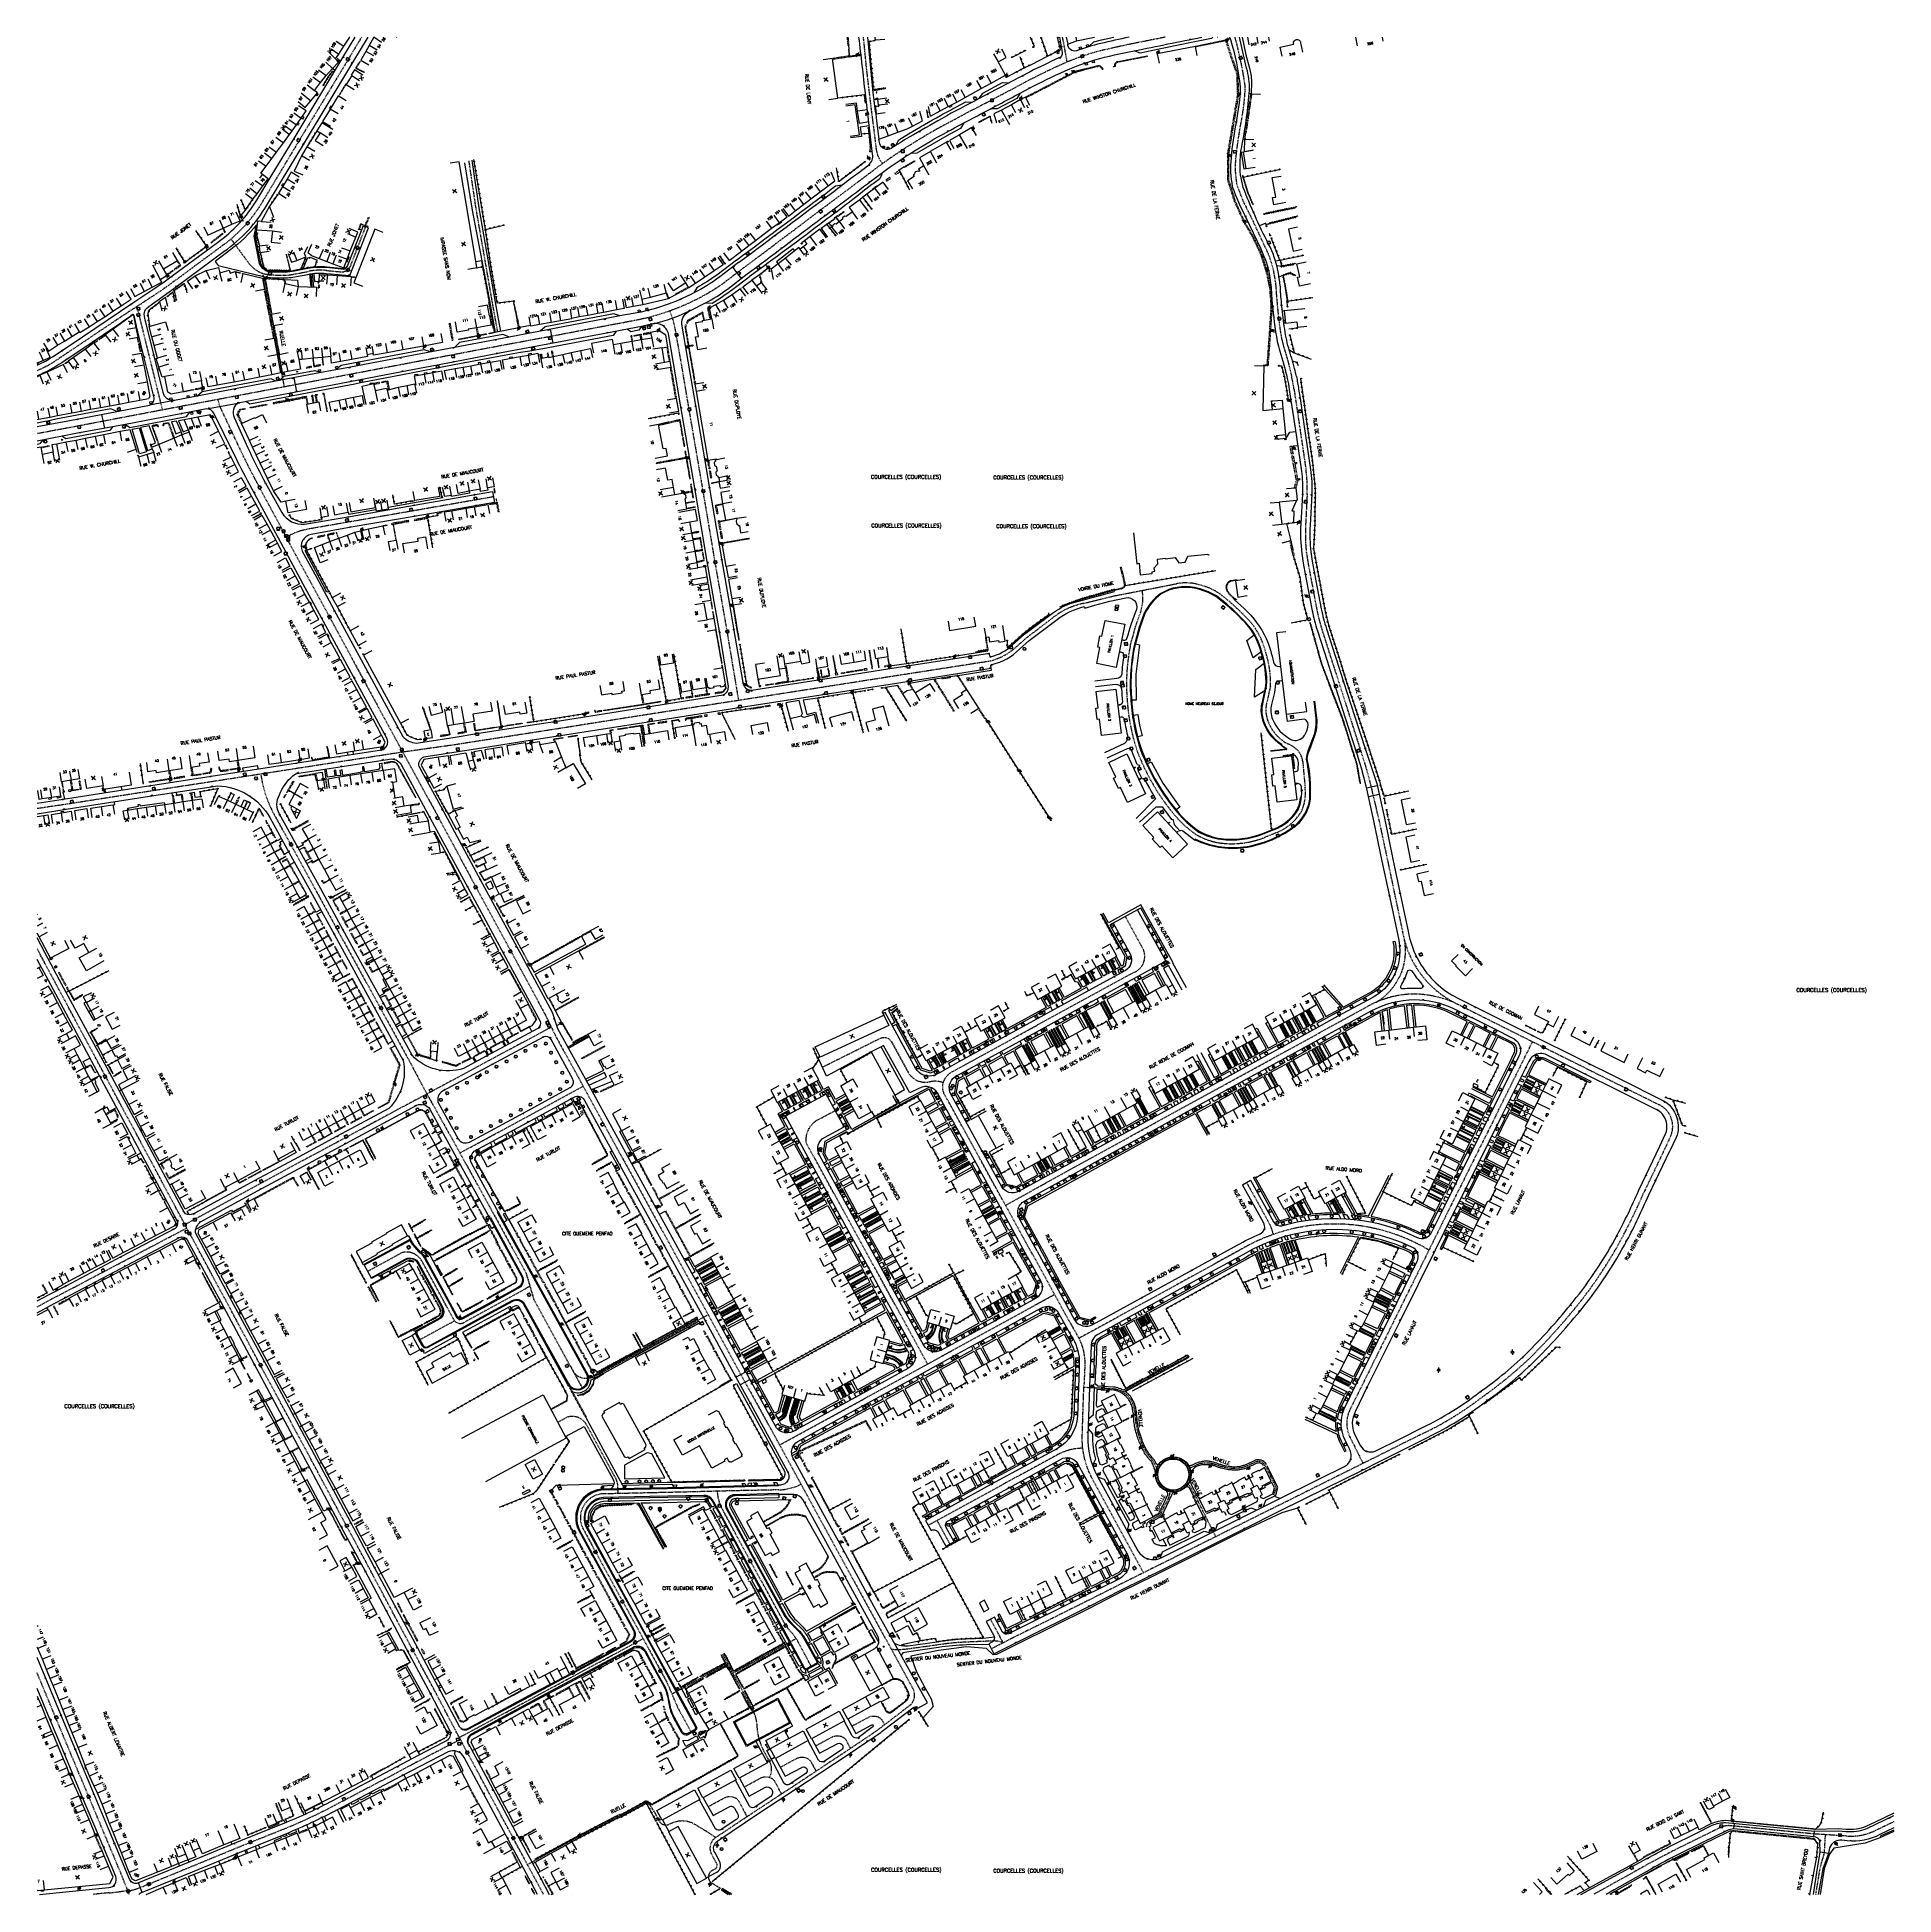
# Model space of a CAD drawing. Header units: millimetres. Extents: x 151000 to 152000, y 127000 to 128000.
import ezdxf
from ezdxf.enums import TextEntityAlignment as Align

# ---------------------------------------------------------------- set-up
doc = ezdxf.new("R2010")
doc.units = ezdxf.units.MM
doc.linetypes.add('DASHED', pattern=[0.75, 0.5, -0.25])
doc.layers.get('0').update_dxf_attribs({"linetype": 'CONTINUOUS'})
for name, color, linetype in [('W0001', 6, 'DASHED'), ('W0008', 7, 'CONTINUOUS'), ('W0100', 7, 'CONTINUOUS'), ('W0112', 1, 'DASHED'), ('W0211', 2, 'CONTINUOUS'), ('W0300', 7, 'CONTINUOUS'), ('W0310', 3, 'CONTINUOUS'), ('W0322', 7, 'CONTINUOUS'), ('W0330', 7, 'CONTINUOUS'), ('W0334', 7, 'CONTINUOUS'), ('W0400', 7, 'CONTINUOUS'), ('W0420', 7, 'CONTINUOUS'), ('W0471', 7, 'CONTINUOUS'), ('W0980', 7, 'CONTINUOUS'), ('W0984', 7, 'CONTINUOUS'), ('W0989', 7, 'CONTINUOUS'), ('W0991', 7, 'CONTINUOUS'), ('W1102', 7, 'CONTINUOUS')]:
    doc.layers.add(name, color=color, linetype=linetype)
doc.styles.get("Standard").update_dxf_attribs({"font": 'romans.shx', "width": 0.85})

# ---------------------------------------------------------------- blocks, each defined once
blk = doc.blocks.new('T400')
for p, q in [((-0.15, 0.3), (0.15, 0.3)), ((-0.15, -0.25), (-0.15, 0.3)), ((-0.15, 0.15), (0.15, 0.15)), ((-0.15, 0), (0.15, 0)), ((0.15, 0.3), (0.15, -0.25)), ((-0.15, -0.15), (0.15, -0.15)), ((-0.15, -0.25), (-0.15, -0.3)), ((-0.15, -0.3), (0.15, -0.3)), ((0.15, -0.3), (0.15, -0.25))]:
    blk.add_line(p, q)
blk = doc.blocks.new('T420')
for p, q in [((0.7, 0.7), (-0.8, 0.7)), ((-0.8, 0.7), (-0.8, -0.8)), ((0.7, 0.7), (0.7, -0.8)), ((0.7, -0.8), (-0.8, -0.8))]:
    blk.add_line(p, q)
blk.add_ellipse((0, 0), major_axis=(-0.53, 0.53), ratio=1, start_param=3.926991, end_param=10.210176)
blk = doc.blocks.new('T471')
for p, q in [((-0.333334, 0.333334), (-0.333334, -0.333334)), ((-0.333334, 0.333334), (0.333334, 0.333334)), ((-0.333334, 0), (0, 0)), ((0.500001, 0.500001), (1.000002, 1.000002)), ((-0.500001, -0.500001), (-1.000002, -1.000002)), ((-0.333334, -0.333334), (0.333334, -0.333334))]:
    blk.add_line(p, q)
blk.add_ellipse((0, 0), major_axis=(0.471405, 0.471405), ratio=1, start_param=5.4977871438, end_param=11.780972451)
blk = doc.blocks.new('t112o')
at = {"color": 0, "linetype": 'Continuous'}
for p, q in [((-0.5, 0.5), (0.5, 0.5)), ((-0.5, -0.5), (-0.5, 0.5)), ((0.5, 0.5), (0.5, -0.5)), ((0.5, -0.5), (-0.5, -0.5))]:
    blk.add_line(p, q, dxfattribs=at)
blk = doc.blocks.new('t310o')
at = {"color": 0, "linetype": 'Continuous'}
for centre, start, end in [((-0.5, 0.4), 216.8699, 323.1304), ((0.5, -0.4), 36.8699, 143.1303)]:
    blk.add_arc(centre, 0.625, start, end, dxfattribs=at)
blk = doc.blocks.new('t322o')
at = {"color": 0, "linetype": 'Continuous'}
for radius in [0.25, 0.15]:
    blk.add_circle((0, 0), radius, dxfattribs=at)
blk = doc.blocks.new('t991o')
at = {"color": 0, "linetype": 'Continuous'}
for p, q in [((-1, 1), (1, -1)), ((-1, -1), (1, 1))]:
    blk.add_line(p, q, dxfattribs=at)
blk = doc.blocks.new('T300')
for p, q in [((-0.8, 0.5), (-0.9, 0.3)), ((-0.9, 0.3), (-0.9, 0.2)), ((-0.9, 0.2), (-0.7, 0.1)), ((-0.7, 0.6), (-0.8, 0.5)), ((-0.8, -0.1), (-0.7, 0.1)), ((-0.6, 0.7), (-0.7, 0.6)), ((-0.7, 0.1), (-0.7, 0.1)), ((-0.5, 0.7), (-0.6, 0.7)), ((-0.3, 0.6), (-0.5, 0.7)), ((-0.3, 0.6), (-0.2, 0.7)), ((-0.2, 0.6), (-0.3, 0.6)), ((-0.2, 0.7), (-0.1, 0.8)), ((-0.1, 0.8), (0.1, 0.8)), ((0.1, 0.8), (0.2, 0.7)), ((0.2, 0.7), (0.3, 0.6)), ((0.3, 0.6), (0.4, 0.5)), ((0.5, 0.5), (0.3, 0.5)), ((0.4, 0.5), (0.4, 0.5)), ((0.6, 0.4), (0.5, 0.5)), ((0.6, 0.4), (0.7, 0.3)), ((0.7, 0.3), (0.7, 0.2)), ((0.7, 0.2), (0.7, 0.1)), ((0.7, 0.1), (0.7, -0.2)), ((-0.8, -0.2), (-0.8, -0.1)), ((-0.7, -0.3), (-0.8, -0.2)), ((-0.8, -0.2), (-0.8, -0.2)), ((-0.7, -0.4), (-0.7, -0.3)), ((-0.5, -0.5), (-0.7, -0.4)), ((-0.4, -0.5), (-0.5, -0.5)), ((-0.4, -0.5), (-0.3, -0.5)), ((-0.3, -0.5), (-0.3, -0.4)), ((-0.3, -0.6), (-0.3, -0.5)), ((-0.3, -0.5), (-0.3, -0.5)), ((-0.2, -0.7), (-0.3, -0.6)), ((-0.1, -0.8), (-0.2, -0.7)), ((0.1, -0.8), (-0.1, -0.8)), ((0.2, -0.7), (0.1, -0.8)), ((0.3, -0.5), (0.2, -0.5)), ((0.3, -0.6), (0.2, -0.7)), ((0.2, -0.7), (0.2, -0.7)), ((0.5, -0.4), (0.3, -0.5)), ((0.3, -0.5), (0.3, -0.6)), ((0.3, -0.5), (0.3, -0.5)), ((0.6, -0.3), (0.5, -0.4)), ((0.7, -0.2), (0.6, -0.3)), ((0.6, -0.3), (0.6, -0.3))]:
    blk.add_line(p, q)
blk = doc.blocks.new('t211o')
at = {"color": 0, "linetype": 'Continuous'}
for p, q in [((-0.3, 0.5), (-0.3, 0)), ((0, 1), (0, 0)), ((0.3, 0.5), (0.3, 0))]:
    blk.add_line(p, q, dxfattribs=at)

msp = doc.modelspace()

# ---------------------------------------------------------------- linework, layer by layer
at = {"layer": 'W0001', "flags": 128}
for points in [[(151174.7, 128000), (151167.7, 127988.3), (151140.9, 127944), (151128.7, 127923.6), (151120.9, 127910.7, -0.105197), (151098.9, 127887.1), (151074.5, 127869.1), (151070.1, 127865.9), (151066.7, 127863.5), (151041.4, 127846.9), (151010.6, 127826.2, -0.046747), (151002.6, 127821.6), (151000, 127820.4)], [(151444.9, 128000), (151446.4, 127984.7), (151448.1, 127969.9), (151451.9, 127939.5, 0.138385), (151455.3, 127932)], [(151645, 128000, -0.031858), (151650.5, 127973.4, -0.042059), (151648.2, 127953.6, 0.02245), (151645.5, 127934.7, 0.075198), (151646.2, 127920.3, 0.038951), (151653.3, 127904.1), (151661.3, 127887.1, -0.07395), (151666.2, 127872.1, -0.038919), (151667.4, 127861.6, 0.015772), (151669.5, 127841.9, 0.037458), (151671.8, 127831.7, -0.023269), (151675.7, 127816.9)], [(151380.1, 127875.5), (151369.7, 127867.6, -0.037798), (151356.7, 127859.6, -0.074151), (151321.7, 127847.4, 0.00043), (151305.8, 127844.4), (151275.9, 127838.7), (151247.8, 127833.5), (151195.8, 127823.6), (151153.7, 127815.6), (151108.4, 127807), (151060.2, 127797.9), (151021.5, 127790.5), (151000, 127786.5)], [(151340.7, 127852.5, -0.05437), (151343.7, 127841.8), (151346.7, 127825), (151350.6, 127801.9), (151358.2, 127757.6), (151364.8, 127718.5), (151369.1, 127693.8), (151371.4, 127680.7), (151377.7, 127643)], [(151146.9, 127707.3), (151139.3, 127721.3), (151118, 127760.9, -0.01219), (151109.8, 127777.1), (151099.3, 127799.4, -0.060943), (151097.5, 127804.9, -8.841352)], [(151245.8, 127752.5), (151203.5, 127745.1), (151145.8, 127735.1, 0.093283), (151134.2, 127730.7, 3.210139)], [(151146.9, 127707.3), (151156.5, 127689.6), (151174.4, 127656.5), (151193.9, 127620.6), (151202.2, 127605.4), (151215, 127582), (151235.4, 127544.1), (151255, 127508.1), (151273.9, 127473.2), (151279.4, 127461.8), (151291.2, 127440.4), (151300.6, 127423.1), (151316.7, 127393.8), (151328.8, 127371.7), (151340.5, 127350.3), (151354.6, 127324.6), (151355.1, 127323.6), (151362.5, 127310.1), (151379, 127279.9), (151395.1, 127250.6), (151404.3, 127233.8), (151420.5, 127204), (151432.7, 127181.9), (151448.2, 127153.5), (151471.4, 127111.3, -0.312028), (151470.5, 127102.1), (151454.7, 127090, -0.012305), (151451.6, 127087.7), (151445.7, 127083.7), (151435.1, 127076.6), (151407.3, 127058.2), (151388.2, 127045.7), (151365.5, 127030.6, 0.413856), (151363.4, 127021.3), (151365.8, 127016.9, -0.470795), (151364.5, 127013.3), (151363.5, 127012.8, 0.568033), (151363.4, 127006.1), (151373.2, 127000)], [(151507.4, 127396.8), (151488.4, 127431.3, -0.389194), (151492.7, 127442.8), (151524.9, 127460.5), (151563.2, 127481.6), (151587.5, 127494.8), (151592.1, 127497.1, 0.399023), (151595.4, 127509.6), (151586.1, 127526.5)], [(151422.9, 127445.4), (151454.2, 127461, -0.390173), (151460, 127459.3), (151469.1, 127442.7, 0.341276), (151480.8, 127437.6, -0.163412), (151488.1, 127437.1, 0.311113)], [(151479.6, 127285.6), (151450, 127339.5), (151414.3, 127404.5, -0.273322), (151419.3, 127416.4), (151429.8, 127422)], [(151651.4, 127383.3), (151662.7, 127362.9, -0.059246), (151665.7, 127355.4, 0.97253)], [(151536, 127344.8), (151552.6, 127314.4), (151559.5, 127302.2, -0.129674), (151564.2, 127287.5), (151564.2, 127283.3), (151563.8, 127274.4)], [(151361.4, 127312.1), (151332.1, 127296.1), (151304.9, 127281.4), (151299.9, 127278.7, -0.357105), (151289.2, 127280.8, -3.200207)], [(151678.9, 127214.5), (151668.4, 127209.3), (151648.4, 127199.4), (151606.4, 127178.4), (151595.9, 127173.2), (151578.8, 127204.5), (151568.2, 127224, -0.131024), (151562.9, 127247), (151563.2, 127257), (151563.8, 127274.4)], [(151312.9, 127215.8), (151312.8, 127219.3, 0.122076), (151311.6, 127224.1), (151296, 127252.7, 0.364032), (151285.4, 127256.9), (151280.4, 127254.2)], [(151620.7, 127224.3, -0.999999), (151603.1, 127227.8, -1.000001), (151620.7, 127224.3, -1.000001)], [(151416.8, 127122.9), (151410.3, 127135.2, 0.060224), (151406, 127141.3, -0.067312), (151401, 127148.8), (151384.4, 127179.1), (151369.4, 127206.7, -0.108643), (151366.4, 127217.1, -1.992149)], [(151513.5, 127148.1), (151520.2, 127135.4, 0.124512), (151514.2, 127136.4, -0.008705), (151509.4, 127136.2), (151500.4, 127135.8, 0.030171), (151485.1, 127134.3), (151469.2, 127132.1, -0.05177), (151460.2, 127131.8, 3.897078)], [(151394.5, 127062.9, 0.251519), (151394.5, 127071.5), (151391.7, 127076.7, -0.109596), (151387.8, 127090.6, 0.128513), (151384.5, 127100.9), (151380.1, 127109.4), (151374.3, 127119.8), (151369.3, 127129.4)], [(151438.8, 127090.6), (151447.6, 127095.3, -0.349402), (151455, 127094), (151456.4, 127091.3)], [(151227.9, 127083.4), (151206.5, 127072.3), (151191.7, 127064.4), (151162.3, 127049, -0.025881), (151135.1, 127036), (151111.1, 127026.4), (151055.6, 127003.6, -0.044029), (151049, 127001.6, 4.571463)], [(151419.3, 127079.9), (151428.1, 127084.7, -0.349402), (151435.5, 127083.4), (151438, 127078.6)], [(151400.3, 127068.4), (151409.1, 127073.2, -0.349402), (151416.5, 127071.9), (151419.5, 127066.3)], [(151380.8, 127057.8), (151389.6, 127062.6, -0.349402), (151397, 127061.3), (151400.8, 127054)], [(151365.5, 127030.6, 0.011353), (151361.2, 127033.4), (151354.7, 127037.4, 0.276592), (151340.6, 127037.7, -0.422595), (151335.2, 127039.3), (151332.5, 127044.4), (151329.6, 127048.7), (151327.7, 127049.5), (151315, 127042.5), (151312.6, 127041.7), (151287.6, 127028.9), (151264.1, 127016)], [(151361.4, 127047.2), (151370.2, 127052, -0.349402), (151377.6, 127050.7), (151382.3, 127041.8)]]:
    msp.add_lwpolyline(points, format="xyb", dxfattribs=at)
at = {"layer": 'W0001'}
for points in [[(151380.1, 127875.5, 0.000958), (151420.4, 127905.8, 0.001557), (151453, 127930.3, -0.032974), (151488, 127952.4, -0.001172), (151504.5, 127961.2, 0.000051), (151527.7, 127973.4, -0.012969), (151546.7, 127983, -0.024557), (151560.9, 127989, -0.032571), (151573.7, 127992.9, -0.011484), (151603.7, 127999.2, -0.000807), (151607.5, 128000, -0.000807)], [(151104.4, 127891.3), (151113.5, 127879, 0.247053), (151126.3, 127872), (151133.5, 127871.8, 0.031267), (151138.9, 127872.5), (151146.1, 127873.9, -0.069712), (151155.8, 127874.4), (151164.1, 127873.6, 0.268463), (151168.6, 127876.4), (151177, 127898)], [(151675.7, 127816.8, -0.026941), (151676.9, 127810.7), (151677.8, 127804.7), (151680, 127789.9), (151683.4, 127766.8, -0.047425), (151684, 127754), (151683.2, 127737.9, 0.043624), (151683.6, 127722.4), (151684.4, 127717.3), (151685.7, 127710.4), (151689.2, 127691.7, 0.024697), (151691.9, 127681.2), (151697.1, 127664.9), (151701.7, 127650.6), (151706.9, 127634.3), (151713.1, 127614.9), (151715.5, 127607.4), (151717.6, 127599.6), (151722.6, 127578.7), (151727.3, 127556.7), (151731.4, 127537.2), (151735.4, 127518.2, 0.091609), (151742, 127500.4, 0.14175), (151763.5, 127480.1), (151773.5, 127475.1), (151804.4, 127459.6), (151829, 127447.4), (151851.8, 127436), (151873.5, 127425.2, -0.218128), (151880.3, 127417.2, -0.176275), (151880, 127408.8), (151876.7, 127401.6)], [(151268.4, 127625.9), (151281.2, 127627.9), (151328.5, 127635.4), (151376.3, 127642.8), (151424.9, 127650.4), (151458.8, 127655.7), (151513.4, 127664.2, 0.12225), (151527.1, 127671.5), (151533.1, 127676.8), (151548.1, 127688.2, -0.111573), (151563.5, 127695.1), (151580.8, 127699.3), (151613.6, 127705.7, -0.09109), (151623.7, 127705.7, -0.089838), (151636.2, 127700.8, -0.044222), (151650.3, 127688.4, -0.152685), (151661.7, 127668.6, -0.094596), (151664.2, 127650.4), (151662.2, 127641.4, 0.118629), (151662.1, 127634.4, 0.214955), (151673.5, 127619.5, -0.067035), (151677.3, 127617.4, -0.212261), (151681.6, 127610), (151682.9, 127596, -0.14099), (151680.9, 127583, -0.161849), (151667.1, 127571.5), (151661.1, 127569.1, -0.126465), (151637.3, 127566.1, -0.089587), (151624.7, 127570.3, -0.070403), (151612.3, 127581.5, -0.08193), (151592.7, 127615, -0.065859), (151587.1, 127642.6, -0.070838), (151588.7, 127672.1), (151591.6, 127682.7), (151594.2, 127690.1, 0.125801), (151595.2, 127702.1, -1.650201)], [(151120.4, 127603.4, 0.092447), (151127.7, 127581.3), (151138.2, 127562.3), (151150.5, 127539.8), (151162.5, 127517.9), (151184.4, 127478), (151199.6, 127450.3), (151209.9, 127431), (151224.2, 127405.5), (151246.2, 127365.7), (151263.4, 127334.3), (151267.6, 127320), (151293.6, 127272.7)], [(151736.4, 127513.7, -0.204423), (151731.2, 127489.7, -0.055618), (151726.9, 127484.7), (151726.3, 127484.2, -0.064264), (151720.9, 127480.2, 0.598891)], [(151521.6, 127371), (151554.3, 127389.2), (151572, 127398.9), (151597.7, 127413), (151638.3, 127435.2), (151672.6, 127454), (151692.1, 127464.7), (151702, 127470.1), (151708.2, 127473.5), (151717.1, 127478.4, -0.121656), (151741.8, 127484.8, -0.094121), (151763.5, 127480.1)], [(151227.7, 127399.2), (151263.4, 127418.5), (151294, 127435.1, 0.427741)], [(151785.8, 127419.6), (151766.9, 127381.8), (151759.8, 127367.6), (151750.2, 127348.1), (151731.8, 127310.9), (151713.8, 127274.5), (151707.2, 127261.3, 0.230988), (151706.9, 127246.5), (151714.1, 127232, 0.383471)], [(151876.7, 127401.6), (151865.2, 127377.6, -0.021462), (151853.6, 127353.5, -0.046092), (151829.7, 127317.3, -0.023549), (151805.5, 127290.3, -0.039028), (151778.6, 127268, -0.052202), (151747.5, 127248.7), (151735.8, 127242.9), (151722, 127236), (151692.7, 127221.4), (151678.9, 127214.5)], [(151749.6, 127346.9, 0.2752), (151647.9, 127347), (151623.7, 127333.7), (151596, 127318.5), (151561.1, 127299.4, -0.398322)], [(151265.4, 127327.4), (151243.4, 127315.3), (151230, 127308, -0.383868), (151224.6, 127309.1), (151220.4, 127316.8), (151207.1, 127341.2, 0.337312), (151196.4, 127345.5), (151178.1, 127335.4)], [(151563.2, 127240.2, 0.122665), (151549.7, 127236.8), (151521.6, 127221.5), (151480, 127198.7, 0.427282)], [(151411.4, 127220.8, -0.112248), (151399.4, 127217.8), (151385.6, 127217.5), (151375.4, 127217.3), (151348.4, 127216.6), (151330.5, 127216.2), (151303.9, 127215.6, 0.508066), (151293.8, 127197.3), (151300.7, 127184.5), (151315, 127158.3), (151323.3, 127143.3), (151329.5, 127131.9), (151339.4, 127113.7, -0.018704), (151343.3, 127104.6, 0.032545), (151346.8, 127097.2), (151352.1, 127087.5)], [(152000, 127039.1), (151990.2, 127034.4, -0.128224), (151974.6, 127031.4, 0.000395), (151957, 127032.5), (151911.2, 127037, 0.10849), (151906.2, 127035.8), (151881.6, 127023.7), (151868.2, 127016.6), (151847.4, 127005), (151838.4, 127000, 0.047517)], [(151048.8, 127002.2, -0.01983), (151038.8, 127000.8), (151030, 127000)]]:
    msp.add_lwpolyline(points, format="xyb", dxfattribs=at)
at = {"layer": 'W0001', "flags": 128}
for points in [[(151554.8, 127986.6), (151552.3, 128000)], [(151121.5, 127872.8), (151123.1, 127864.3), (151125.7, 127850.7), (151128.1, 127838), (151129.8, 127829.1), (151133, 127811.7)], [(151053.7, 127854.9), (151060.3, 127828.3), (151067.5, 127799.2)], [(151785.8, 127419.6), (151805.4, 127459.1)], [(151536, 127344.8), (151521.4, 127371.3), (151507.4, 127396.8)], [(151206.2, 127298.7), (151224.8, 127308.8)], [(151584.6, 127270.6), (151620.1, 127289.7)], [(151563.8, 127273.1), (151575.8, 127272.5), (151579.1, 127272.3), (151580.5, 127272.2), (151582.3, 127271.8), (151583.6, 127271.2), (151585.1, 127270.3), (151586.7, 127269.1), (151587.9, 127267.9), (151588.9, 127266.6), (151589.7, 127265.1), (151590.4, 127263.3), (151590.8, 127261.6), (151591.2, 127259.7), (151591.4, 127258.1), (151591.5, 127256.4), (151591.6, 127254.7), (151591.8, 127253.1), (151592.2, 127251.1), (151592.9, 127248.5), (151593.7, 127245.7), (151594.7, 127243.2), (151595.5, 127241.3), (151596.6, 127239.1), (151597.6, 127237.5), (151599.3, 127235.4), (151600.1, 127234.4), (151601, 127233.2), (151601.9, 127231.6), (151603, 127229.5), (151603.6, 127229.3)], [(151666.1, 127215.2), (151667.4, 127219), (151666, 127221.9), (151663.1, 127227.7), (151661.3, 127231), (151660.8, 127231.8), (151659.7, 127232.7), (151658.4, 127233.1), (151657.4, 127233.1), (151656.3, 127232.9), (151653.9, 127231.7), (151651.7, 127230.7), (151650.2, 127230.1), (151647.9, 127229.5), (151645.6, 127229.2), (151643.7, 127229.3), (151641.6, 127229.5), (151639.5, 127229.9), (151637.5, 127230.4), (151635.8, 127231), (151634, 127231.6), (151631.9, 127232.1), (151630.3, 127232.2), (151628.1, 127232.2), (151626, 127231.8), (151624.3, 127231.1), (151621.8, 127229.9), (151620.3, 127229.3)], [(151597.5, 127197.9), (151597.9, 127200.1), (151598.9, 127201), (151600.1, 127201.7), (151604.9, 127204.1), (151606.7, 127208), (151609.4, 127213.4), (151610, 127215.5), (151610.3, 127217.2)], [(151634.8, 127192.6), (151623.8, 127214.6), (151620.9, 127220), (151619.4, 127221)], [(151491.6, 127188.7), (151484.7, 127201.3)], [(151408.8, 127137.7), (151374.8, 127119)], [(151372, 127124.3), (151342, 127107.9)], [(151958, 127000), (151960.3, 127014), (151962.6, 127022.3), (151963.2, 127032.1)]]:
    msp.add_lwpolyline(points, dxfattribs=at)
at = {"layer": 'W0001'}
for points in [[(151248.1, 127841.2), (151245.4, 127856), (151236.4, 127907.9), (151232.6, 127933.4)], [(151000, 127584.8), (151015, 127587), (151061.7, 127594.3), (151094.3, 127599.3), (151140.6, 127606.5), (151163.8, 127610.1), (151196.9, 127615.2), (151224.6, 127619.1), (151237.4, 127621.1), (151268.4, 127625.9)], [(151272.7, 127000), (151268.8, 127007.3), (151253.6, 127035.5), (151243, 127055.3), (151225.1, 127088.7), (151214.1, 127109.7), (151202.8, 127130.6), (151190.2, 127154.3), (151178.9, 127175.6), (151166.1, 127199.4), (151149.5, 127230.5), (151119.3, 127286.7), (151101.3, 127320.4), (151083, 127354.3), (151072.9, 127373.1), (151053.5, 127409.4), (151036, 127442), (151009.7, 127491), (151000, 127509.2)], [(151276.9, 127466.9), (151243.4, 127449), (151217.1, 127434.8), (151191.1, 127420.9), (151162.6, 127405.5), (151142.1, 127394.6), (151119.7, 127382.4), (151079.6, 127360.6)], [(151000, 127316.3), (151007.8, 127320.6), (151013.5, 127323.5), (151047.1, 127341.2), (151080.6, 127358.8)], [(151399.8, 127241.9), (151445.9, 127267.1), (151492.4, 127292.6), (151547.9, 127323)], [(151595.9, 127173.2), (151583.1, 127166.8), (151564.6, 127157.5), (151526.1, 127138.4), (151513.9, 127132.2)], [(151227.4, 127084.5), (151268.3, 127106.5), (151288.4, 127117.3), (151326.4, 127137.7)], [(151049.6, 127000), (151045.3, 127010.9), (151035.6, 127034), (151027.5, 127053.4), (151017.9, 127076.2), (151009.7, 127095.9), (151000, 127119.2)]]:
    msp.add_lwpolyline(points, dxfattribs=at)
at = {"layer": 'W0008'}
for points in [[(151000, 127823.4), (151001.5, 127824.1, 0.046836), (151009.1, 127828.5), (151024.4, 127838.7), (151051.6, 127857), (151065, 127865.9), (151068.4, 127868.3), (151072.7, 127871.5), (151097.1, 127889.5, 0.105336), (151118.3, 127912.3), (151126.1, 127925.2), (151138.4, 127945.5), (151165.1, 127989.9), (151171.2, 128000)], [(151377.8, 127878.6), (151367.6, 127870.9, -0.042572), (151353.6, 127862.3, -0.078671), (151321, 127851.2), (151313.9, 127849.9), (151305.7, 127848.3), (151274.9, 127842.5), (151246.6, 127837.1), (151224.8, 127833), (151195.2, 127827.4), (151167.8, 127822.2), (151152.9, 127819.4), (151105.8, 127810.4), (151074, 127804.4, -0.405396), (151067.9, 127808.7), (151062.9, 127829.1), (151058.5, 127846.6, -0.031302), (151057.7, 127850.8, -0.18993), (151058.9, 127854), (151060.1, 127854.9), (151075.6, 127866.2), (151100.7, 127884.7, 0.110745), (151123.7, 127909.6), (151131, 127921.7), (151144, 127943.2), (151170, 127986.4), (151178.2, 128000)], [(151097.5, 127877.1), (151122.7, 127871, 0.054433), (151126.8, 127870.5), (151131.8, 127870.4, 0.064194), (151139.7, 127871.2), (151145.8, 127872.3, -0.079153), (151155.9, 127872.8), (151168.4, 127871.7), (151178.4, 127897.4), (151175.6, 127898.5), (151167.2, 127877, -0.23795), (151165.2, 127875.5), (151165.2, 127875), (151155.9, 127875.9, 0.069736), (151145.8, 127875.4), (151138.6, 127874, -0.030899), (151133.5, 127873.3), (151126.3, 127873.5, -0.314959), (151119.8, 127878.2), (151116.9, 127892.8), (151118.1, 127898.9)], [(151513.1, 127666.7), (151512.9, 127668.2), (151458.1, 127659.7), (151424.3, 127654.4), (151384.7, 127648.2, -0.302582), (151380.4, 127651.4), (151375.3, 127681.6), (151373, 127694.5), (151368.8, 127719.2), (151362.1, 127758), (151354.7, 127801.7), (151350.6, 127825.6), (151347.2, 127845.4, -0.305212), (151351.8, 127852.9), (151359.9, 127856.9, 0.041011), (151371.8, 127864.4), (151382.4, 127872.5)], [(151000, 127790.4), (151021.3, 127794.4), (151043, 127798.5), (151060.6, 127801.9, 0.405185), (151062.8, 127806.5), (151057.7, 127827.4), (151054.2, 127841.4), (151053.7, 127843.4), (151053.3, 127845.3), (151052.2, 127850.2, 0.471933), (151051.6, 127850.6, -0.002123), (151043, 127844.6), (151029.6, 127835.6), (151013.3, 127824.7, -0.044509), (151000, 127817.7)], [(151267.8, 127629.9), (151279, 127631.6), (151328.8, 127639.5), (151369.4, 127645.8, 0.320619), (151372.4, 127650.3), (151367.5, 127680.1), (151365.2, 127693.1), (151360.9, 127717.7), (151354.2, 127757.1), (151346.5, 127802.1), (151342.7, 127824.4), (151340, 127840.3, 0.439711), (151330.8, 127845.5), (151325.5, 127844.3), (151318.9, 127843), (151305.8, 127840.5), (151277, 127835), (151249, 127829.8), (151224.1, 127825.1), (151196.5, 127819.8), (151154.4, 127811.8), (151109.1, 127803.2, 0.282939), (151105.7, 127799.6, 0.162863), (151106.2, 127795.2), (151113.5, 127778.9, 0.018831), (151122, 127761.9), (151131.8, 127744, 0.291004), (151144, 127737.8), (151168.6, 127742), (151203, 127748.1), (151245.2, 127755.4), (151246.4, 127749.5), (151204.1, 127742.1), (151169.2, 127736.1), (151147.6, 127732.3, 0.484114), (151142.8, 127723.2), (151150.4, 127709.2)], [(151678.2, 127817.3, -0.020304), (151679.4, 127810.5), (151680.2, 127805.5), (151682.4, 127790.4), (151685.8, 127767.3, -0.051758), (151686.5, 127754.2), (151686.1, 127747.2), (151685.6, 127737, 0.045784), (151686, 127722.9), (151686.7, 127717.9), (151688, 127711), (151691.6, 127692.2, 0.028048), (151694.4, 127681.5), (151699.4, 127665.9), (151703.6, 127652.8), (151709.5, 127634.6), (151715.5, 127616.4), (151721.6, 127598.2), (151725.6, 127579.4), (151730.2, 127557.4), (151734.3, 127537.8), (151738.4, 127518.7, 0.091917), (151744.5, 127501.9, 0.141693), (151764.8, 127482.7), (151774.8, 127477.7), (151805.8, 127462.3), (151830.3, 127450.1), (151853.1, 127438.7), (151874.9, 127427.9, -0.216341), (151883.1, 127418.1, -0.176625), (151882.8, 127407.6), (151879.4, 127400.3)], [(151673.3, 127816.3, -0.02702), (151674.4, 127810.3), (151675.3, 127804.3), (151677.5, 127789.5), (151680.9, 127766.4, -0.047377), (151681.5, 127754.2), (151680.6, 127738, 0.043747), (151681.1, 127722), (151681.9, 127716.8), (151683.2, 127709.9), (151686.7, 127691.2, 0.024764), (151689.5, 127680.4), (151694.7, 127664.2), (151699.3, 127649.8), (151704.5, 127633.5), (151710.7, 127614.2), (151713.1, 127606.6), (151715.7, 127596.9), (151719.8, 127578.1), (151724.3, 127556.3), (151728.5, 127536.5), (151733.3, 127513.7, -0.210083), (151728.8, 127491.4, -0.123548), (151719, 127482.8), (151700.6, 127472.8), (151689.9, 127466.9), (151670.4, 127456.2), (151636.6, 127437.7), (151599.6, 127417.4), (151570.4, 127401.4), (151563.3, 127397.5), (151528.9, 127378.6, -0.202906), (151523.4, 127378, -0.193764), (151519.5, 127381), (151510, 127398.2)], [(151143.3, 127705.4), (151135.2, 127720.5), (151114.5, 127759, -0.011842), (151106.1, 127775.3), (151095.1, 127797.5, 0.337022), (151091.3, 127799.8), (151077.3, 127797.2), (151047.6, 127791.5), (151021.8, 127786.7), (151000, 127782.5)], [(151150.4, 127709.2), (151160, 127691.5), (151177.9, 127658.4), (151197, 127623.4, 0.19832), (151204.2, 127619.9), (151224, 127623), (151236.8, 127625.1), (151267.8, 127629.9)], [(151000, 127587.5), (151018.7, 127590.4), (151061.3, 127597.1), (151093.8, 127602.1), (151140.2, 127609.2), (151163.4, 127612.8), (151185.4, 127616.2, 0.467539), (151188.5, 127622.2), (151170.4, 127655.5), (151153.1, 127687.3), (151143.3, 127705.4)], [(151513.6, 127666.4, 0.125983), (151525.1, 127672.6), (151531.8, 127678.6), (151546.8, 127689.8, -0.07091), (151556.3, 127695), (151580.3, 127701.6), (151580.1, 127702.1)], [(151514.4, 127662.3, 0.135926), (151529.1, 127670.4), (151534.3, 127675.1), (151549.4, 127686.5, -0.10636), (151564, 127693.4), (151564.2, 127692.6), (151569.6, 127694.1), (151577.8, 127696.4), (151586.3, 127698.2, -0.552786), (151592.1, 127691.9, 0.033581), (151586.8, 127676, -0.398249), (151585.2, 127675.2)], [(151670.4, 127618.7), (151670.6, 127618.9, -0.191568), (151660.1, 127634, -0.11824), (151660.3, 127641.9), (151662.2, 127650.7, 0.094273), (151659.8, 127668.1, 0.153888), (151648.9, 127686.9, 0.044174), (151635.1, 127699.2, 0.089218), (151623.3, 127703.7, 0.182793), (151605.2, 127700.5, 0.125628), (151596, 127689.3), (151593.6, 127682.3), (151593.6, 127682.3), (151590.7, 127671.6, 0.070709), (151589.1, 127642.7, 0.065816), (151594.5, 127615.7, 0.081853), (151613.9, 127582.8, 0.069972), (151625.7, 127572, 0.088804), (151637.5, 127568.1, 0.126398), (151660.3, 127571), (151666.3, 127573.3, 0.160733), (151679.1, 127583.9, 0.141228), (151680.9, 127595.9, 0.466113), (151678.6, 127598.1)], [(151643.9, 127698.3), (151644.9, 127697.1), (151650.1, 127692.4, -0.092479), (151662, 127676.2, -0.052482), (151665.8, 127663.5, 0.384685), (151668.9, 127661.2), (151669.7, 127661.3)], [(151584, 127668.9, -0.368597), (151585.2, 127667.1, 0.026635), (151584.2, 127657, -0.339936), (151581.5, 127654.7), (151569.6, 127653.3)], [(151570, 127650.3), (151580.8, 127651.6, -0.387128), (151584.1, 127649.2, 0.009256), (151584.5, 127642.1, -0.435073), (151583.1, 127640.5)], [(151670.6, 127653.5), (151668.5, 127653.3, 0.371068), (151666.9, 127651.8, -0.048126), (151666, 127645.7), (151664.8, 127640.7, 0.164404), (151665.4, 127632.7, 0.179348), (151675.3, 127621.9, 0.375217), (151682.6, 127624, 0.139654), (151684.5, 127630, 0.335117), (151682.4, 127632.8), (151673.2, 127631.6)], [(151615.4, 127572.7, -0.387061), (151617, 127572.6), (151623.4, 127567.9), (151623.6, 127568.3, 0.143646), (151649.8, 127564, 0.136433), (151678.4, 127576.3, 0.175481), (151685.4, 127589.7, 0.064174), (151683.7, 127611.3, -0.115426), (151684.8, 127616.2), (151688, 127624.7, 0.107135), (151688.7, 127634.7), (151687.8, 127642.5)], [(151583.9, 127634, -0.345977), (151585.4, 127633.2, 0.012071), (151587.2, 127624.1, -0.305529), (151585.7, 127619.7), (151574.8, 127614.6)], [(151533.3, 127343.4), (151540.6, 127330.1, -0.387507), (151538, 127321), (151515.9, 127308.9), (151486.7, 127292.9, -0.389511), (151477.6, 127295.5), (151459.6, 127328.2), (151453.3, 127339.7), (151441.2, 127361.9), (151438.3, 127367.1), (151421.3, 127398.1, -0.402568), (151424, 127407.6), (151434.6, 127413.3), (151425, 127430.8), (151403, 127419), (151425, 127378.8), (151435.7, 127359.3), (151447.4, 127338), (151454.1, 127325.7), (151472.1, 127293, -0.424275), (151469, 127283.2), (151444.5, 127269.7), (151407.1, 127249.3, -0.4257), (151397.4, 127252.5), (151381.7, 127281.4), (151365.1, 127311.6), (151357.7, 127325.1), (151357.2, 127326), (151343.1, 127351.8), (151331.4, 127373.1), (151319.3, 127395.3), (151303.3, 127424.5), (151297.5, 127435.2), (151280.5, 127466.1), (151277.6, 127474.8), (151258.5, 127510.1), (151239, 127546), (151218.5, 127583.9), (151205.8, 127607.3, -0.384952), (151208.3, 127612.5), (151237.2, 127617), (151269, 127622)], [(151000, 127581.9), (151020.2, 127585.1), (151062.8, 127591.7), (151097.3, 127596.9, -0.262057), (151125.3, 127579.8), (151135.8, 127560.9), (151148.1, 127538.5), (151160.1, 127516.6), (151182, 127476.7), (151197.1, 127449)], [(151510, 127398.2), (151503.9, 127409.4), (151492.1, 127430.9, -0.363141), (151494.2, 127440.2), (151534.5, 127462.3), (151564.6, 127479), (151568.8, 127481.1), (151602.2, 127499.5), (151607.9, 127502.7), (151592.6, 127530.1), (151579.6, 127522.9), (151588.8, 127506, -0.380816), (151586.1, 127497.5), (151577.9, 127492.9), (151566.4, 127486.7), (151523.5, 127463.1), (151506, 127453.5), (151496.4, 127448.3), (151486.3, 127442.6), (151483.4, 127441.1, -0.381371), (151473.1, 127444.9), (151456.8, 127474.8), (151455.7, 127474.3), (151456.1, 127473.4)], [(151197.1, 127449, -0.257937), (151189.4, 127423.2), (151161.3, 127408), (151140.8, 127397), (151117.3, 127384.3), (151084.9, 127366.8, -0.152564), (151080.9, 127366, -0.220786), (151079.2, 127367.4), (151075.3, 127374.6), (151056, 127410.7), (151038.9, 127442.6), (151012.1, 127492.3), (151004.2, 127507.1), (151000, 127515)], [(151000, 127319.5), (151006.5, 127323), (151015.6, 127327.7), (151045.2, 127343.4), (151074.5, 127358.8, 0.308154), (151075.8, 127362), (151070.4, 127372.1), (151051.1, 127408.1), (151033.6, 127440.7), (151007.3, 127489.7), (151000, 127503.3)], [(151735.5, 127487.5, -0.55909), (151734.5, 127489.1, 0.051467), (151738.1, 127496.9, -0.623894), (151740.3, 127497.3, 0.038493), (151745.8, 127490.1, -0.790384), (151745, 127487.8, 0.030599), (151735.5, 127487.5)], [(151538.6, 127346.3), (151529.2, 127363.3, -0.154365), (151528.2, 127368.2, -0.242333), (151531.9, 127373.4), (151555.8, 127386.5), (151573.5, 127396.3), (151599.1, 127410.3), (151639.7, 127432.6), (151674, 127451.4), (151693.6, 127462.1), (151703.4, 127467.4), (151709.7, 127470.9), (151718.5, 127475.7, -0.121571), (151741.8, 127481.8, -0.11338), (151762.4, 127477.2), (151784.2, 127466.4), (151795.5, 127460.7, -0.205469), (151798.7, 127456.2, -0.1809), (151798.1, 127451.3), (151795.7, 127446.4), (151783.1, 127421)], [(151504.8, 127395.4), (151498, 127407.7), (151488.2, 127425.5), (151484.9, 127431.5, 0.395483), (151475.3, 127434.1), (151470.1, 127431.5), (151455.9, 127457.1), (151454.5, 127456.4)], [(151874, 127402.9), (151877.1, 127409.5, 0.23899), (151876, 127419.2, 0.11191), (151873, 127422.1), (151849.7, 127433.7), (151834.4, 127441.3), (151813, 127452, 0.126391), (151809.5, 127452.7, 0.282016), (151803.4, 127448.5), (151788.4, 127418.3)], [(151298, 127421.6), (151314.9, 127390.7), (151326.6, 127369.4), (151337.8, 127349), (151351.8, 127323.3), (151360.1, 127308.3), (151376.3, 127278.5), (151384.3, 127264), (151404.2, 127227.6, -0.580354), (151400.4, 127220.4), (151399.2, 127220.4), (151399.2, 127219.9), (151375.3, 127219.3), (151348.3, 127218.6), (151330.5, 127218.2), (151303.8, 127217.6, 0.511601), (151292, 127196.4), (151298.9, 127183.5), (151313.3, 127157.3), (151321.5, 127142.3, -0.395153), (151319.6, 127135.8), (151287.4, 127118.4), (151267.6, 127107.8), (151232, 127088.7, -0.208576), (151229, 127088.6), (151229.2, 127089, -0.138851), (151227.6, 127090.1), (151216.2, 127111.6), (151205, 127132.6), (151192.7, 127155.6), (151181.6, 127176.3), (151168.7, 127200.5), (151152.1, 127231.6), (151122.2, 127287.2), (151103.6, 127321.7), (151085.2, 127356.2, -0.234811), (151088, 127362.1), (151121, 127380), (151143.5, 127392.1), (151166.3, 127404.3), (151204.5, 127424.9, -0.366639), (151211.5, 127422.8), (151229, 127391.1), (151243.7, 127364.2), (151244.2, 127364.5), (151261.3, 127333.1, -0.420343), (151258.6, 127326), (151242.5, 127317.1), (151229, 127309.8, -0.371709), (151226.3, 127310.2), (151222.2, 127317.8), (151209, 127342, 0.121117), (151206.8, 127344.9, -0.042466), (151202.3, 127349.8), (151200.9, 127352.1), (151176.2, 127338.8), (151179.9, 127332), (151198.2, 127342.1, -0.40838), (151205.6, 127339.7), (151218.3, 127316.3, -0.39234), (151216.9, 127309.9), (151204.8, 127303.3, 0.287154), (151204.5, 127301.9), (151207.9, 127295.6, 0.382077), (151209.9, 127294.7), (151226.5, 127303.7), (151244.5, 127313.6), (151255.8, 127319.8, -0.381105), (151262.3, 127318.2), (151286.1, 127275.1, 0.983069), (151296, 127279.9), (151270.3, 127326.5), (151248.1, 127366.8), (151248.5, 127367.1), (151233.9, 127393.7, -0.325925), (151235.4, 127400.1), (151263.7, 127415.5), (151289.3, 127429.3, -0.398324), (151294.6, 127427.9), (151298, 127421.6)], [(151538.6, 127346.3), (151546.7, 127331.5), (151558.7, 127309.3, 0.395133), (151568.6, 127306.9), (151594.5, 127321.1), (151622.2, 127336.3), (151646.3, 127349.5, -0.027684), (151658.7, 127355.7, 0.461977), (151660.5, 127361.7), (151649.2, 127382.1), (151653.5, 127384.6), (151665.9, 127362.1, 0.315505), (151670.4, 127360), (151674.3, 127361.1, -0.173929), (151743.3, 127353.7, 0.434477), (151751.1, 127356.7), (151756.5, 127367.5), (151764.6, 127383.8), (151783.1, 127421)], [(151788.4, 127418.3), (151769.6, 127380.4), (151762.5, 127366.3), (151752.9, 127346.8), (151734.5, 127309.5), (151716.4, 127273.2), (151709.9, 127259.9, 0.230611), (151709.6, 127247.7), (151712.7, 127241.5, 0.377044), (151720.7, 127238.7), (151734.4, 127245.5), (151746.2, 127251.4, 0.052324), (151776.9, 127270.4, 0.039061), (151803.4, 127292.4, 0.02352), (151827.3, 127319.2, 0.046083), (151851, 127355, 0.021509), (151862.5, 127378.9), (151874, 127402.9)], [(151360.4, 127008.9), (151365.3, 127011.5, 0.457632), (151367.5, 127017.8), (151365.1, 127022.3, -0.418443), (151366.6, 127028.9), (151389.3, 127044), (151408.4, 127056.6), (151436.2, 127075), (151446.8, 127082.1), (151452.7, 127086.1, 0.012328), (151455.9, 127088.4), (151471.7, 127100.5, -0.363401), (151474.3, 127100.3), (151479.5, 127103.2), (151459.6, 127139), (151450.8, 127154.9), (151435.3, 127183.3), (151423.2, 127205.5), (151407.2, 127234.8, -0.414261), (151409.7, 127243.8), (151447.3, 127264.5), (151473.4, 127278.7), (151493.8, 127290), (151519.4, 127304), (151540.6, 127315.6, -0.414149), (151550.1, 127313), (151557, 127300.7, -0.129631), (151561.3, 127287.4), (151561.3, 127283.3), (151560.3, 127257.5, -0.25572), (151549.5, 127240.1), (151513.7, 127220.6), (151478.5, 127201.3), (151481.5, 127196, -0.438598), (151485.5, 127194.6), (151489.4, 127187.4), (151493.9, 127189.9), (151489.6, 127197.5, -0.432268), (151490.7, 127201.2), (151523.1, 127218.8), (151551.2, 127234.2, -0.408822), (151560.4, 127232), (151576.3, 127202.9), (151587, 127183.3, -0.437685), (151582.5, 127169.8), (151563.9, 127160.5), (151523.1, 127140.2, -0.347874), (151520, 127141.2), (151515.7, 127149.2), (151511.2, 127147), (151515.4, 127139.1, -0.35389), (151514.5, 127135.9), (151512.5, 127134.9), (151515.3, 127129.5), (151527.5, 127135.7), (151566, 127154.8), (151584.4, 127164.1), (151607.8, 127175.7), (151649.7, 127196.7), (151669.7, 127206.6), (151694, 127218.7), (151713.4, 127228.3), (151723.3, 127233.3), (151737, 127240.1), (151748.8, 127246, 0.051412), (151780.4, 127265.5, 0.04309), (151807.7, 127288.3, 0.022979), (151832.1, 127315.5, 0.04606), (151856.2, 127352, 0.020489), (151868, 127376.6), (151879.4, 127400.3)], [(151691.3, 127224.1), (151703.4, 127230, 0.458389), (151706.8, 127239.9), (151704.5, 127244.5, -0.221934), (151704, 127261.4), (151711, 127275.7), (151729, 127311.9), (151743.1, 127340.6, 0.446303), (151740.4, 127348.5, 0.251085), (151649.4, 127344.4), (151626.2, 127331.7), (151597.9, 127316.1), (151571.2, 127301.5, 0.27694), (151567.6, 127295.1), (151567.2, 127283.5), (151565.9, 127246.9, 0.130921), (151570.9, 127225.4), (151581.5, 127205.9), (151592.9, 127185, 0.40021), (151605.4, 127181.2), (151647, 127202), (151666.8, 127211.9), (151691.3, 127224.1)], [(151076.7, 127353.7, -0.400907), (151080.8, 127352.5), (151098.9, 127319.1), (151116.9, 127285.4), (151147, 127229.2), (151163.6, 127198.1), (151176.5, 127174.3), (151187.8, 127153), (151200.4, 127129.3), (151211.6, 127108.4), (151222.3, 127088.1, -0.359102), (151220.4, 127082.6), (151218.7, 127081.7), (151205.2, 127074.7), (151190.4, 127066.9), (151161, 127051.4, -0.025884), (151134.1, 127038.6), (151109.6, 127028.8), (151082.3, 127017.5), (151053.7, 127005.8, -0.316868), (151050, 127007.8), (151038.5, 127035.3), (151030.4, 127054.7), (151020.9, 127077.4), (151012.6, 127097.2), (151000, 127127.5)], [(151000, 127313.2), (151009.2, 127318.1), (151014.7, 127321.1), (151048.4, 127338.8), (151076.7, 127353.7, -0.400907)], [(151284.6, 127246.5), (151294.7, 127252), (151310.3, 127223.4, -0.303035), (151310.2, 127219.9), (151309, 127218.2)], [(151445.7, 127129.3), (151451.2, 127132.4, 0.396861), (151452.7, 127139), (151445.6, 127152), (151430, 127180.5), (151412.4, 127212.6, 0.227853), (151407.7, 127215.3), (151399.5, 127215.3), (151399.5, 127215.8), (151376, 127215.2, 0.541103), (151371.1, 127207.7), (151386.3, 127179.8), (151402.7, 127149.7, 0.042003), (151406.6, 127145.1), (151410.2, 127141.5, -0.073018), (151413.5, 127136.9), (151420.1, 127125.1), (151419.5, 127124.3), (151414.1, 127121.5, -0.155549), (151413.3, 127122), (151401.8, 127143.1), (151382.6, 127178.2), (151368, 127204.9), (151363.8, 127212.4, 0.260453), (151359, 127214.8), (151330, 127214.2), (151305.1, 127213.7, 0.53949), (151295.7, 127197.8), (151302.7, 127184.9), (151316.7, 127159.4), (151327.7, 127139.4), (151337.8, 127120.8), (151344.6, 127108.4), (151354.4, 127090.4), (151354.8, 127089.5), (151354.1, 127088.6), (151350, 127086.4, -0.275894), (151347.5, 127087.4), (151343.2, 127095.2, -0.077036), (151340.7, 127102.9), (151340.3, 127104.9, 0.088564), (151337.7, 127112.7), (151334.2, 127119), (151327.8, 127131, 0.407799), (151320.6, 127132.8), (151289.5, 127116.2), (151269, 127105.2), (151234.2, 127086.5, 0.386529), (151231.9, 127081), (151232.3, 127081.1), (151245.4, 127056.6), (151256, 127036.8), (151271.2, 127008.6), (151275.8, 127000)], [(151515.6, 127138.5), (151509.6, 127137.8), (151500.2, 127137.4, 0.036042), (151484.7, 127135.8), (151469.1, 127133.7, -0.144639), (151461.8, 127135.1)], [(151512.8, 127134.4), (151509.2, 127134.5), (151500.6, 127134.3, 0.036781), (151485.5, 127132.9), (151469.4, 127130.5), (151466.2, 127130), (151465.4, 127128.6)], [(151001.2, 127000), (151019.1, 127001.7), (151038.6, 127003.6, 0.507291), (151042.3, 127009.6), (151033, 127031.8), (151024.5, 127052.1), (151014.5, 127076.1), (151006.9, 127094.4), (151000, 127110.9)], [(151455, 127112.9), (151460, 127115.6, -0.39879), (151466.6, 127113.8), (151468.8, 127109.8, -0.350909), (151467.7, 127103.8), (151460.2, 127098, -0.424229), (151457.5, 127098.3), (151454.6, 127103.7)], [(151436.7, 127094.5), (151441, 127086.6), (151449.6, 127091.3, -0.774309), (151450.3, 127090.3), (151442.2, 127084.2, -0.330582), (151439, 127085.3), (151434.7, 127093.4)], [(151269.5, 127000), (151266.2, 127006.1), (151251.2, 127034.2), (151240.6, 127053.9), (151230, 127073.7, 0.414771), (151221.3, 127076.7), (151196.5, 127063.8), (151164.4, 127046.9)], [(151397.7, 127073.2), (151402.9, 127063.6), (151412.2, 127068.5, -0.826455), (151414, 127065.1), (151405.1, 127059.2, -0.361985), (151402.4, 127059.6), (151393, 127077.4), (151393.9, 127077.9)], [(151417.2, 127083.8), (151421.4, 127076), (151431.2, 127081.3, -0.886751), (151433, 127077.6), (151424.1, 127071.8, -0.404163), (151420.8, 127072.2), (151415.2, 127082.7)], [(151378.2, 127062.6), (151383.4, 127052.9), (151392, 127057.6, -0.841686), (151395.1, 127052.6), (151386.2, 127046.7, -0.337286), (151383.7, 127047.5), (151376.2, 127061.5)], [(151163.3, 127046.4, -0.025884), (151135.5, 127033.2), (151111.8, 127023.6), (151080.5, 127010.7), (151055.6, 127000.6, 0.079916), (151054.8, 127000)], [(151358.8, 127052), (151364.1, 127042.5), (151372.8, 127047.2, -0.426461), (151375.5, 127046.4), (151377.3, 127043.2, -0.428964), (151376.8, 127040.5), (151368.4, 127034.9, -0.340073), (151365.4, 127035.3), (151356.7, 127050.9)], [(151831.5, 127000), (151845.6, 127007.7), (151867, 127019.3), (151871.4, 127021.7, -0.007972), (151879.5, 127026), (151894, 127033.1), (151902.2, 127037.2, -0.092435), (151909.4, 127038.7), (151957.2, 127034.1), (151970.2, 127034.2), (151974.2, 127033.9, 0.12362), (151985.4, 127035.4), (152000, 127042.4)], [(152000, 127035.8), (151992.5, 127032.2, -0.15385), (151974.9, 127028.9), (151971.9, 127029.1, 0.357975), (151965.4, 127025), (151964.8, 127022), (151960.4, 127022.7), (151960.2, 127028.4, 0.36784), (151956.9, 127031), (151913.9, 127035.2, 0.102397), (151910.2, 127034.4), (151896.5, 127027.7), (151883.8, 127021.5, 0.011167), (151869.5, 127013.8), (151849.3, 127002.4), (151845.1, 127000, 0.04734)]]:
    msp.add_lwpolyline(points, format="xyb", dxfattribs=at)
at = {"layer": 'W0008', "flags": 128}
for points in [[(151377.8, 127878.6, 0.000328), (151429, 127916.9, -0.002765), (151447.7, 127931.1, 0.27606), (151450, 127937), (151449.1, 127944.8, 0.000123), (151446.1, 127969.5, 0.003293), (151442.6, 128000, 0.003293)], [(151382.4, 127872.5, 0.002164), (151422.7, 127902.7, 0.001555), (151455.3, 127927.2, -0.032937), (151489.9, 127948.9, -0.001171), (151506.4, 127957.7, 0.000051), (151529.5, 127969.9, -0.012986), (151548.4, 127979.5, -0.037384), (151569.7, 127987.8, -0.020939), (151590.8, 127992.6, -0.002519), (151627.3, 128000, -0.002519)], [(151447.2, 128000, 0.000506), (151450.1, 127970.2, 0.025332), (151451.7, 127958.6)], [(151550.6, 128000, -0.006352), (151552.1, 127991.8, -0.381886), (151550.2, 127988.8, 0.010187), (151534.8, 127981.4, 0.002746), (151507.3, 127966.9, 0.007321), (151487.4, 127956.3, 0.003254), (151469.7, 127946.1, 0.020975), (151459.9, 127940, -0.475145), (151453.9, 127942.5), (151453.4, 127945.1)], [(151588.1, 128000, 0.005842), (151572.8, 127996.6, 0.032191), (151559.7, 127992.6, -0.498151), (151555.1, 127996.3)], [(151642.1, 128000, -0.078963), (151642.7, 127998.7, -0.045456), (151648, 127973.3, -0.041706), (151645.7, 127954.1, 0.022464), (151643, 127935, 0.076027), (151643.7, 127919.6, 0.03918), (151651, 127903), (151659, 127886, -0.074232), (151663.7, 127871.6, -0.039229), (151664.8, 127861.4, 0.01582), (151667, 127841.6, 0.037547), (151669.3, 127830.9, -0.023301), (151673.3, 127816.3)], [(151678.2, 127817.3, 0.020235), (151677.6, 127820.3, 0.007467), (151674.5, 127831.2, -0.037691), (151671.9, 127842.7, -0.014497), (151670.4, 127855.2, -0.019186), (151669.6, 127865.5, 0.021084), (151668.5, 127872.8, 0.068863), (151664.2, 127886.7, -0.025285), (151650.2, 127917.5, -0.093406), (151647.9, 127931.1, -0.044458), (151649, 127942.4, 0.028918), (151653, 127971.5, 0.076285), (151651.4, 127983.3), (151647.6, 128000)], [(151592.4, 127608.4, -0.009774), (151589.7, 127615.5, 0.353757), (151587, 127616.9), (151576.1, 127611.8)], [(151677.8, 127604.6), (151678.3, 127604.7, 0.351906), (151679.2, 127605.8), (151679.3, 127609.5, 0.298669), (151676.3, 127613.9)], [(151603.8, 127231.1, -0.029923), (151603.5, 127231.3, -0.048156), (151603.3, 127231.5, -0.00641), (151602.9, 127231.8, -0.02695), (151602.9, 127231.9, -0.013928), (151602.6, 127232.2, -0.027377), (151602.5, 127232.4), (151602.1, 127233.1, 0.023664), (151601.8, 127233.7, 0.020263), (151601.3, 127234.3, 0.006732), (151600.9, 127234.8, 0.011028), (151600.6, 127235.1), (151600, 127235.9, -0.016943), (151599.4, 127236.6, -0.010679), (151598.5, 127237.7, -0.029275), (151597.8, 127238.8, -0.016156), (151596.6, 127241, -0.011916), (151595.6, 127243.2, -0.013777), (151594.9, 127245.1, -0.011536), (151594.2, 127247.2, -0.011259), (151593.6, 127249.3, -0.012665), (151592.9, 127252.4, -0.023077), (151592.6, 127254.1, -0.002776), (151592.4, 127255.5, -0.006714), (151592.4, 127256.1), (151592.1, 127259.3, 0.030983), (151591.9, 127260.8, 0.021424), (151591.4, 127263, 0.028287), (151590.8, 127264.7, 0.025429), (151589.9, 127266.5, 0.016111), (151589.3, 127267.6, 0.0281), (151588.8, 127268.2, 0.030159), (151588.4, 127268.7, 0.011314), (151587, 127269.9, 0.02466), (151586.7, 127270.2), (151586, 127270.7), (151597.2, 127276.7), (151620.4, 127289.2), (151619.8, 127290.3), (151596.7, 127277.9), (151584.9, 127271.5)], [(151584.9, 127271.4, 0.020052), (151584, 127272, 0.034596), (151583.4, 127272.2, 0.006692), (151582.1, 127272.7, 0.026537), (151581.8, 127272.8, 0.019573), (151580.6, 127273.1, 0.025829), (151579.8, 127273.1), (151571.3, 127273.6), (151569.9, 127274.9), (151570.4, 127284.9)], [(151602.4, 127226.9), (151602.2, 127227.9, 0.002682), (151602, 127228.5, 0.001615), (151601.7, 127229.5, 0.019214), (151601.5, 127230, 0.00865), (151601.1, 127231.2, 0.019644), (151600.6, 127232.2, 0.031821), (151600.3, 127232.8, 0.018605), (151599.9, 127233.4, 0.023262), (151599.5, 127233.8), (151598.8, 127234.5, -0.02194), (151597.8, 127235.7, -0.020633), (151596.8, 127237.1, -0.020073), (151596.2, 127238.2, -0.011891), (151595.2, 127240, -0.010153), (151594.4, 127241.8, -0.010243), (151593.6, 127243.6, -0.017975), (151592.5, 127246.6, -0.017105), (151591.6, 127249.8, -0.006374), (151591.1, 127252, -0.014543), (151591, 127253, -0.006692), (151590.7, 127254.6, -0.014707), (151590.7, 127255.3), (151590.4, 127258.7, 0.02631), (151590.3, 127259.5, 0.00914), (151589.9, 127261.9, 0.04694), (151589.1, 127264.2, 0.049837), (151588, 127266.3, 0.044046), (151586.8, 127267.7, 0.040726), (151585.3, 127269.1, 0.019296), (151583.7, 127270.2, 0.037028), (151582.8, 127270.6, 0.021485), (151582, 127270.9, 0.014511), (151580.8, 127271.3, 0.03428), (151580.4, 127271.4, 0.017209), (151579.7, 127271.4)], [(151566.2, 127250.4), (151568.4, 127247.9), (151568.4, 127247.2, 0.009275), (151568.4, 127245.1, 0.022082), (151568.4, 127244.2, 0.004943), (151568.6, 127241.8, 0.003713), (151569, 127238.5, 0.025669), (151569.3, 127237.2), (151570, 127234.4), (151568.5, 127231.5)], [(151575.5, 127242.2), (151574.4, 127244.4), (151573.1, 127244.9), (151570.9, 127243.8), (151570, 127241.7), (151570.3, 127239.8, 0.011094), (151570.4, 127239.2, 0.004115), (151570.7, 127237.4, 0.01355), (151570.8, 127236.9, 0.002355), (151571.6, 127234, 0.022857), (151571.8, 127233.2), (151572.4, 127231.7), (151573.6, 127231.2), (151576.4, 127232.6), (151575.9, 127233.7), (151576.7, 127234.1), (151575.4, 127236.9), (151576, 127237.3), (151574.1, 127241.1)], [(151662.2, 127231.3, 0.043922), (151661.7, 127232.1, 0.068763), (151661.3, 127232.6, 0.041562), (151660.2, 127233.4, 0.06108), (151659.3, 127233.7, 0.043668), (151658.1, 127234, 0.065958), (151657.3, 127234, 0.023406), (151656.3, 127233.8, 0.047657), (151655.8, 127233.6), (151651.4, 127231.5, -0.030392), (151650.1, 127231, -0.02089), (151648, 127230.4, -0.049928), (151645.7, 127230.1, -0.037464), (151642.6, 127230.2, -0.011728), (151640.2, 127230.6, -0.030426), (151639.3, 127230.8, -0.004551), (151637.5, 127231.4, -0.008539), (151636.5, 127231.7), (151635.3, 127232.1, 0.018444), (151634.5, 127232.4, 0.007913), (151632.6, 127232.9, 0.053237), (151630.2, 127233.2, 0.045926), (151627.4, 127233, 0.021639), (151625.4, 127232.5, 0.042465), (151624.4, 127232.2, 0.005111), (151623.4, 127231.7, 0.017902), (151623.1, 127231.6), (151622.4, 127231.2, -0.034454), (151622.1, 127231.1, -0.020391), (151621.5, 127230.9, -0.019954), (151621.3, 127230.8, -0.009004), (151620.8, 127230.7, -0.033935), (151620.6, 127230.7, -0.016146), (151620.3, 127230.7)], [(151660.5, 127230.8, 0.060741), (151660.1, 127231.4, 0.085886), (151659.6, 127231.8, 0.048275), (151658.7, 127232.2, 0.081004), (151658.1, 127232.3, 0.042876), (151657, 127232.1, 0.061241), (151656.2, 127231.9), (151652.1, 127229.9, -0.037059), (151650.2, 127229.2, -0.029322), (151647.8, 127228.6, -0.033248), (151645.6, 127228.4, -0.031875), (151643.2, 127228.5, -0.0089), (151641.7, 127228.6, -0.013421), (151640.7, 127228.8, -0.018386), (151637.9, 127229.4, -0.03058), (151636.3, 127229.9), (151634.6, 127230.6, 0.034082), (151633.8, 127230.8, 0.014166), (151631.9, 127231.2, 0.037494), (151630.5, 127231.3, 0.024626), (151628.2, 127231.3, 0.04046), (151626.1, 127231, 0.058061), (151624.7, 127230.5, 0.030492), (151623.6, 127229.8, 0.051318), (151623.1, 127229.4, 0.012387), (151622.6, 127228.9, 0.008262), (151621.9, 127228.1, 0.015716), (151621.7, 127227.9, 0.007761), (151621.4, 127227.4)], [(151612.3, 127216.5, 0.022347), (151611.9, 127216.2, 0.034041), (151611.6, 127216, 0.005178), (151611.2, 127215.5, 0.033839), (151611.2, 127215.5, 0.017056), (151611, 127215.2, 0.02381), (151610.9, 127215), (151605.5, 127203.5), (151601, 127201.2)], [(151606.2, 127209.2), (151608.7, 127214.5, 0.048197), (151608.9, 127215.1, 0.062828), (151609, 127215.5, 0.058959), (151608.9, 127215.8, 0.020258), (151608.7, 127216.5, 0.028473), (151608.6, 127216.8, 0.019294), (151608.4, 127217.1)], [(151622.8, 127214.5), (151620.7, 127218.7, 0.078269), (151620.5, 127219, 0.066342), (151620.2, 127219.2, 0.066571), (151619.9, 127219.3, 0.031525), (151619.4, 127219.4, 0.037103), (151619.2, 127219.5, 0.02555), (151618.9, 127219.4)], [(151621.1, 127223.4, 0.012789), (151621.1, 127222.8, 0.02162), (151621.2, 127222.5, 0.007094), (151621.3, 127221.6, 0.046173), (151621.3, 127221.4, 0.020636), (151621.5, 127221.1, 0.017069), (151621.6, 127220.7), (151624.6, 127214.9)], [(151608.2, 127187.6, -0.029256), (151606.3, 127187.6, -0.048994), (151605.2, 127187.7, -0.008571), (151603.3, 127188.2, -0.018501), (151602.5, 127188.5, -0.027308), (151602.2, 127188.6), (151601.6, 127188.9), (151600.5, 127191.2), (151602.4, 127192.1), (151600.5, 127195.9), (151599.6, 127195.4), (151599.2, 127196.3), (151599.6, 127196.6), (151599, 127198), (151600, 127198.5), (151599.2, 127200.3), (151600.9, 127201.2)]]:
    msp.add_lwpolyline(points, format="xyb", dxfattribs=at)
at = {"layer": 'W0008'}
for points in [[(151246.9, 127841), (151244.1, 127856), (151234.5, 127906.8), (151230.4, 127932.3)], [(151249.7, 127841.5), (151247, 127856.3), (151238.1, 127908.1), (151234.3, 127933.7)], [(151269, 127622), (151281.8, 127624), (151329.1, 127631.4), (151376.9, 127638.8), (151425.6, 127646.4), (151459.4, 127651.7), (151513.9, 127660.2), (151513.7, 127661.8), (151514, 127661.8)], [(151594.9, 127600.8), (151596, 127600.7), (151596.6, 127600), (151599.1, 127595.7), (151602.4, 127589.9), (151592, 127579.3)], [(151593.8, 127577.4), (151602.7, 127585.6), (151605.9, 127585.5), (151609, 127581.4), (151610.9, 127578.8)], [(151449.2, 127453.6), (151425.2, 127440.5), (151420.6, 127450.4)], [(151533.3, 127343.4), (151518.8, 127369.8), (151504.8, 127395.4)], [(151295.3, 127257.1), (151316.3, 127218.4)], [(151387.1, 127082.3), (151390.5, 127076)], [(151336.8, 127040.1), (151340.2, 127033.8)], [(151956.8, 127000), (151958.5, 127011.7), (151960.4, 127022.7)], [(151964.8, 127022), (151961.7, 127013.8), (151959.3, 127000)]]:
    msp.add_lwpolyline(points, dxfattribs=at)
for points in [[(151271, 127470.1, -0.335385), (151269.6, 127466.3), (151241.9, 127451.3), (151229.6, 127444.7, -0.289059), (151201.9, 127451.8), (151186.9, 127479.2), (151164.9, 127519.2), (151152.8, 127541.5), (151140.6, 127563.5), (151130.6, 127581.6, -0.263375), (151130.5, 127592.1, -0.116282), (151137.7, 127602.3, -0.184656), (151140.9, 127603.7), (151164.3, 127607.3), (151189.7, 127611.3, -0.303181), (151196, 127608.4), (151211.7, 127579.5), (151231.9, 127542.1), (151251.4, 127506.3)], [(151288.5, 127438.9), (151276.8, 127460.3, 0.404065), (151272.9, 127461.7), (151244.7, 127446.6), (151218.4, 127432.4, 0.4051), (151216.2, 127426), (151226.7, 127406.8, 0.393315), (151232.9, 127405.1), (151262.1, 127420.9), (151287.1, 127434.5, 0.432505)]]:
    msp.add_lwpolyline(points, format="xyb", close=True, dxfattribs=at)
at = {"layer": 'W0008', "flags": 128}
for points in [[(151569.3, 127285), (151569, 127278.2), (151567.1, 127278.3)], [(151567.1, 127273.4), (151568.5, 127273.3), (151569.3, 127273.2), (151568.8, 127258.1), (151566.4, 127256.1)], [(151579.2, 127271.5), (151570.7, 127271.9), (151570.4, 127263.4), (151571, 127262.3), (151574, 127263.8)], [(151277.8, 127261.6), (151276.8, 127261)], [(151575.6, 127258.7), (151574.5, 127261), (151573.2, 127261.4), (151570.4, 127260), (151570.2, 127256.9), (151571.5, 127254.3), (151574.6, 127255.8)], [(151576.2, 127250.8), (151575.1, 127253), (151573.7, 127253.4), (151570.7, 127251.9), (151570, 127251), (151569.8, 127247), (151571.7, 127246.2), (151573.9, 127247.3)], [(151582, 127223.8), (151578.6, 127230.4), (151577.8, 127230), (151577.3, 127231.1), (151574.4, 127229.6), (151573.9, 127228.2), (151581.8, 127213.6), (151583.4, 127214.3), (151582.8, 127215.4), (151583.9, 127216), (151582.4, 127218.8), (151583.1, 127219.1), (151581.2, 127222.9)], [(151666.4, 127214.5), (151667.1, 127214.9), (151667.1, 127215), (151668.3, 127219.1), (151662.4, 127230.8)], [(151571.6, 127224.6), (151574.7, 127223.6), (151587.9, 127199.3), (151587, 127196.1)], [(151589.8, 127205.8), (151591, 127203.5), (151590.5, 127202.1), (151588.6, 127201.1), (151582.6, 127212.1), (151584.1, 127212.9), (151584.7, 127211.8), (151585.7, 127212.3), (151587.2, 127209.4), (151587.8, 127209.7), (151589.7, 127206.1)], [(151629.9, 127205), (151633.9, 127206.9), (151634.2, 127206.3), (151637.1, 127207.7), (151638.1, 127205.7), (151639.3, 127206.1), (151640.4, 127204.1)], [(151634.7, 127196.1), (151635.8, 127199.3), (151653.6, 127208.1), (151656.7, 127207)], [(151647.2, 127213.6), (151643.3, 127211.7), (151643.6, 127211), (151640.9, 127209.6), (151641.9, 127207.5), (151640.8, 127206.9), (151641.8, 127205), (151643.2, 127204.5), (151657.1, 127211.5), (151657.5, 127212.8), (151657.1, 127213.7), (151656.1, 127213.2), (151654.8, 127215.7), (151650.7, 127213.7), (151650.4, 127214.3), (151647.9, 127213.1)], [(151660.5, 127208.9), (151661.7, 127212.2), (151666.3, 127214.4), (151669.3, 127213.3)], [(151596.3, 127200.7), (151596.7, 127199.9), (151595.3, 127199.2), (151596, 127197.8), (151595.2, 127197.4), (151594.9, 127198), (151591.4, 127196.1), (151589.9, 127198.7), (151590.3, 127200), (151593, 127201.5)], [(151611.4, 127192.9), (151609.1, 127191.7), (151608.6, 127190.7), (151610, 127188), (151620.2, 127193.1), (151620.7, 127194.4), (151620.4, 127195.1), (151619.3, 127194.5), (151618.3, 127196.6), (151615.4, 127195.1), (151615, 127195.8), (151611.3, 127194)], [(151628.3, 127202.4), (151624.6, 127200.6), (151624.9, 127200), (151622, 127198.5), (151623, 127196.4), (151621.9, 127195.9), (151622.2, 127195.2), (151623.5, 127194.8), (151629.2, 127197.6), (151629.6, 127200.6), (151629.1, 127201.6)], [(151605, 127181.3), (151606.1, 127184.4), (151628.5, 127195.6), (151631.7, 127194.6)], [(151606.3, 127191.3), (151608.2, 127187.6)]]:
    msp.add_lwpolyline(points, dxfattribs=at)
for points in [[(151621.3, 127224.2, -1), (151602.5, 127227.9, -1)], [(151620.1, 127224.4, -1), (151603.7, 127227.7, -1)]]:
    msp.add_lwpolyline(points, format="xyb", close=True, dxfattribs=at)
msp.add_lwpolyline([(151665, 127221.7), (151661.1, 127219.7), (151661.4, 127219.1), (151658.5, 127217.6), (151659.8, 127215.1), (151658.7, 127214.5), (151659.1, 127213.7), (151660.5, 127213.2), (151665.5, 127215.6), (151666.5, 127218.9)], close=True, dxfattribs=at)
at = {"layer": 'W0100'}
for points in [[(151140.6, 127965.3), (151144.4, 127962.1), (151147.4, 127965.7), (151151, 127970.1), (151149.4, 127971.3), (151152.6, 127975.6), (151155.6, 127979.4), (151159, 127983.1), (151162.4, 127986.8), (151160.7, 127988.4), (151162.4, 127990.9), (151165.2, 127995.1), (151168.4, 128000), (151168.4, 128000)], [(151181.4, 128000), (151181.3, 128000), (151178.8, 127995.6), (151177, 127992.3), (151174.3, 127987.7), (151178.6, 127985.2)], [(151193.5, 128000), (151193.8, 127999.8)], [(151456.5, 127998.8), (151451.5, 127998.4), (151451.4, 128000)], [(151554.3, 128000), (151555.1, 127996.3), (151559.8, 127998), (151569.4, 128000)], [(151649, 128000), (151650.9, 127990.5), (151653, 127983.3), (151653.9, 127979.1), (151654, 127976), (151653.8, 127969.5), (151658.8, 127969.3)], [(151663.7, 127997.8), (151663.3, 128000)], [(151711.1, 127995.4), (151710.3, 128000)], [(151724.4, 128000), (151724.8, 127997.8)], [(151426.4, 127966.5), (151431.3, 127967.2), (151428.3, 127988.5), (151423.4, 127987.8)], [(151624.8, 127990.1), (151623.8, 127995), (151603.3, 127991), (151604.3, 127986.1)], [(151175.5, 127979.5), (151171, 127982.4), (151169.1, 127979.5), (151169.5, 127979.3), (151166.5, 127974.6), (151170.7, 127971.9)], [(151481.1, 127957.4), (151486.4, 127960.4), (151490.7, 127962.6), (151495.3, 127965), (151499.9, 127967.5), (151508.4, 127972.3), (151513.8, 127975.3), (151521.5, 127979.6)], [(151166.5, 127965.7), (151162.2, 127968.4), (151157.9, 127961.3), (151153.7, 127954.6), (151158, 127952)], [(151458.1, 127964), (151453.1, 127963.4), (151452.7, 127966.7), (151457.6, 127967.3)], [(151534.7, 127963.3), (151532.4, 127967.7), (151529.7, 127966.4), (151524.7, 127963.6), (151519.4, 127960.7), (151515.3, 127958.7), (151516.7, 127953.8)], [(151112.2, 127915.8), (151116.2, 127912.8), (151118.5, 127915.7), (151121.6, 127919.9), (151124.4, 127923.8), (151121.4, 127926.1), (151120.4, 127926.7), (151123.3, 127930.5), (151126.4, 127934.7), (151128.9, 127938), (151132.7, 127943.1), (151135.9, 127947.6), (151137.3, 127949.5), (151139.7, 127952.8), (151142.2, 127956.4), (151144.9, 127960.3), (151140.8, 127963.1)], [(151437.9, 127946.7), (151442.9, 127947.4), (151440.5, 127963.5), (151435.6, 127962.8)], [(151456.7, 127959.2), (151451.7, 127958.6), (151452.1, 127954.9), (151453.4, 127945.1), (151458.4, 127946.9), (151463.5, 127948.8), (151468.5, 127950.6), (151471.4, 127952.1), (151476.9, 127955), (151475.4, 127959.9)], [(151481.1, 127957.4), (151480.1, 127962.6)], [(151159.3, 127950.3), (151153.3, 127953.9), (151150.6, 127949.5), (151152.4, 127948.5), (151149.8, 127944.3), (151154.1, 127941.7)], [(151505.9, 127947), (151503.4, 127951.3), (151496.8, 127947.5), (151491.3, 127944.4), (151493.8, 127940.1)], [(151149.5, 127938.4), (151145.2, 127941), (151142.4, 127936.1), (151138.5, 127927.9), (151143.1, 127925.8)], [(151492.3, 127939.2), (151489.8, 127943.5), (151481, 127938.5), (151481.1, 127938.4), (151475.3, 127935), (151477.6, 127930.7), (151474.7, 127929), (151475.4, 127928), (151474.9, 127927.7), (151473.9, 127927.9), (151472.8, 127927.3), (151472.5, 127926.3), (151471.8, 127925.9), (151472.4, 127924.9), (151468.8, 127922.7), (151471.4, 127918.4)], [(151656.1, 127929.9), (151651.2, 127929.1), (151649.7, 127938.3), (151654.6, 127939.2)], [(151655.3, 127944.8), (151650.3, 127944.9), (151650.1, 127938.4), (151655.1, 127939.3)], [(151141.1, 127924.7), (151136.9, 127927.3), (151134.6, 127923.6), (151132.1, 127919.5), (151130, 127916.1), (151134.2, 127913.4)], [(151231.9, 127875.1), (151236.8, 127875.9), (151232.4, 127903.1), (151227.3, 127932.9), (151222.4, 127932.1)], [(151401.6, 127907.7), (151404.6, 127903.7), (151408.3, 127906.5), (151412.8, 127909.9), (151416.7, 127912.9), (151421.8, 127916.8), (151426, 127919.9), (151429.7, 127922.7), (151427.6, 127927.3)], [(151458.6, 127918), (151455.6, 127922), (151451.2, 127918.7), (151446.8, 127915.4), (151449.8, 127911.4)], [(151672.6, 127911), (151666, 127909.8), (151665.3, 127913.6), (151667.1, 127913.9), (151665.2, 127924.4), (151670.1, 127925.2)], [(151127.5, 127903), (151125.1, 127909), (151120.6, 127900.8), (151118.7, 127900.9), (151118.1, 127896.3), (151126.8, 127895.7), (151126, 127889.7), (151131, 127889.1)], [(151369.7, 127883.8), (151372.7, 127879.8), (151379.4, 127884.8), (151383.3, 127887.8), (151386.9, 127890.5), (151395.6, 127897.1), (151399.7, 127900.1), (151403.9, 127903.3), (151400.9, 127907.3)], [(151447.7, 127906.2), (151443, 127912.5), (151437.4, 127908.3), (151439.1, 127906), (151435.7, 127903.5), (151434.9, 127903.6), (151433.8, 127902.7), (151433.7, 127902), (151432.1, 127900.8), (151432.1, 127900.8), (151430.3, 127899.4), (151429.6, 127899.5), (151428.5, 127898.7), (151428.4, 127897.9), (151428, 127897.6), (151431, 127893.7)], [(151089.8, 127897.9), (151091.9, 127893.4), (151100.2, 127897.2), (151104.9, 127899.3), (151109.3, 127901.2), (151107.2, 127905.8)], [(151147.7, 127888.4), (151145.7, 127883.8), (151147.4, 127883), (151147.3, 127882.7), (151151.9, 127880.8), (151156, 127879.3), (151159.2, 127878), (151165.2, 127875.8), (151166.9, 127880.4), (151168.5, 127885), (151171.7, 127892.3), (151172.8, 127895.1), (151168.1, 127897)], [(151186.4, 127894.8), (151181.8, 127896.6), (151170.5, 127867.7), (151175.2, 127865.9)], [(151678.8, 127897.7), (151673.9, 127896.6), (151676.5, 127884.7), (151681.3, 127885.8)], [(151124.5, 127888.1), (151119.5, 127887.5), (151120, 127884.1), (151124.9, 127884.7)], [(151135.2, 127883.5), (151137, 127878.8), (151139.8, 127879.8), (151144.8, 127881.7), (151144, 127883.6), (151145.7, 127887.3)], [(151050.2, 127864.7), (151052.6, 127860.3), (151057.7, 127863.1), (151062, 127865.4), (151067.1, 127868.1), (151066.3, 127869.5), (151070.1, 127871.9), (151068.1, 127875.2), (151075.6, 127879.8), (151073.1, 127884.1)], [(151366.6, 127881.6), (151369.4, 127877.5), (151364.6, 127874.2), (151359.6, 127870.8), (151354.5, 127867.4), (151351, 127865.1), (151349.3, 127867.8), (151342.7, 127863.5), (151339.9, 127867.7)], [(151685.9, 127867.2), (151679.9, 127865.9), (151678.9, 127870.7), (151680, 127870.9), (151678.5, 127878), (151683.4, 127879.1)], [(151083.8, 127864.5), (151081, 127868.6), (151085.1, 127871.5), (151091.1, 127874.3), (151097.6, 127876), (151098.4, 127873.2), (151103.5, 127874.6), (151103.9, 127873), (151106.7, 127873.8), (151107.5, 127870.5)], [(151109.8, 127867.9), (151111, 127872.8), (151121.4, 127870.3), (151122.5, 127864.2), (151117.6, 127863.3)], [(151132.5, 127862.5), (151133.6, 127867.4), (151140.7, 127865.8), (151150.4, 127865.4), (151150.2, 127860.4)], [(151154.4, 127868.7), (151151.9, 127868.7), (151152, 127872), (151156.5, 127872), (151161.8, 127871.6), (151169.1, 127871.1), (151168.7, 127866.1)], [(151337.5, 127867), (151338.8, 127862.2), (151330.1, 127859.9), (151325.6, 127858.8), (151326.3, 127855.9), (151321, 127854.9), (151317.4, 127854.2), (151316.5, 127859.1)], [(151383.1, 127861.6), (151380.1, 127865.6), (151384.9, 127869.2), (151387.9, 127865.2)], [(151393.1, 127863.9), (151390.1, 127867.9), (151387.4, 127865.9)], [(151003.5, 127835.2), (151006.2, 127831), (151011, 127834.1), (151014.8, 127836.4), (151018.7, 127838.9), (151022.7, 127841.3), (151023, 127840.9), (151028, 127844), (151032.4, 127846.9), (151036.4, 127849.5), (151040.8, 127852.4), (151045.3, 127855.4), (151050.7, 127858.9), (151048, 127863.1)], [(151070.4, 127855), (151069.2, 127859.9), (151065.9, 127857.6), (151067.1, 127852.7)], [(151311.4, 127858.2), (151312.3, 127853.2), (151305.1, 127851.8), (151302, 127851.2), (151296.6, 127850.2), (151291.9, 127849.4), (151287.8, 127848.6), (151287.9, 127848.4), (151281.9, 127847.3), (151276.8, 127846.4), (151270.5, 127845.3), (151265.9, 127844.4), (151265, 127849.5)], [(151360.7, 127832.5), (151355.8, 127831.6), (151354.5, 127838.6), (151356.2, 127838.9), (151354.8, 127846.4), (151358.5, 127847), (151358.4, 127847.4), (151363.4, 127848.3), (151362.2, 127854.2), (151365.6, 127856.1), (151369.6, 127858.4), (151374.4, 127861.4), (151378.5, 127864.5), (151381.5, 127860.5)], [(151077.7, 127813.9), (151078.7, 127809), (151072.2, 127807.7), (151070.4, 127808.9), (151068.8, 127817.3), (151067.3, 127816.9), (151065.6, 127822.3), (151064.1, 127827), (151064.8, 127827.2), (151063, 127834), (151061.7, 127838.6), (151060.3, 127844.2), (151069.2, 127846.8), (151070.6, 127842)], [(151132.3, 127845.4), (151127.4, 127844.5), (151126.2, 127850.8), (151131.1, 127851.7)], [(151243.7, 127849.9), (151244.6, 127845), (151236.7, 127843.5), (151232.2, 127842.8), (151232.3, 127842.2), (151226.3, 127841.2), (151225.4, 127846.7)], [(151243.7, 127849.9), (151242.6, 127855.7), (151237.7, 127854.8)], [(151682.7, 127853.8), (151671.6, 127852.6), (151672.3, 127846.1), (151678.5, 127846.8), (151678.8, 127843.8), (151683.8, 127844.4)], [(151122.7, 127837), (151127.6, 127837.9), (151129.2, 127829.2), (151131.1, 127819.2), (151126.4, 127818.2), (151119.8, 127816.9), (151111.6, 127815.3), (151106.1, 127814.3), (151097, 127812.6), (151092.1, 127811.7), (151091.1, 127816.6)], [(151333.5, 127821), (151341.5, 127822.4), (151341, 127825.4), (151337.9, 127824.9), (151336.6, 127832.8), (151339.6, 127833.3), (151338.6, 127839.5), (151335.1, 127841.9), (151330.4, 127841), (151331, 127838), (151325.5, 127837), (151320.5, 127836.1), (151314.4, 127835), (151310.5, 127834.3), (151309.9, 127837.2), (151298.6, 127835.1), (151299.6, 127830.1)], [(151000, 127824.6), (151003.2, 127826), (151007, 127827.7), (151004.9, 127832.3)], [(151051.2, 127828.9), (151056.1, 127829.9), (151057.4, 127823.5), (151059.2, 127814.4), (151060.7, 127806.5), (151059.9, 127805.3), (151055.3, 127804.4), (151049.3, 127803.3), (151044.2, 127802.3), (151039.2, 127801.4), (151034.2, 127800.5), (151028.8, 127799.5), (151023.7, 127798.5), (151018.7, 127797.5), (151010.9, 127796.1), (151006.8, 127795.2), (151000.8, 127794.2), (151000, 127794)], [(151033.6, 127831.5), (151030.6, 127835.5), (151026.1, 127832.1), (151019.6, 127827.5), (151016.7, 127825.5), (151019.5, 127821.4)], [(151251.5, 127821.3), (151250.6, 127826.2), (151260.2, 127828), (151264.6, 127828.8), (151269.6, 127829.8), (151270.5, 127824.8)], [(151272.3, 127821.9), (151271.4, 127826.8), (151271.9, 127826.9), (151271.9, 127827.2), (151275.4, 127827.8), (151275.5, 127827.5), (151278, 127828), (151283.1, 127829.2), (151287.7, 127830.2), (151292.8, 127831.3), (151298, 127832.4), (151299.1, 127827.5)], [(151016.3, 127819.2), (151014.2, 127823.7), (151005.4, 127819.6), (151001.4, 127818), (151003.3, 127813.4)], [(151087.5, 127819.9), (151088.5, 127815), (151083.1, 127814), (151082.1, 127818.9)], [(151204.2, 127812.7), (151203.3, 127817.6), (151208.6, 127818.6), (151213.2, 127819.4), (151217.8, 127820.3), (151218.7, 127815.3)], [(151220.4, 127815.6), (151219.4, 127820.5), (151225.2, 127821.6), (151229.4, 127822.4), (151233.5, 127823.1), (151239, 127824.2), (151244.2, 127825.1), (151249.4, 127826), (151250.3, 127821.1)], [(151655.6, 127823.2), (151660.6, 127823.1), (151660.2, 127798.9), (151665.3, 127799.5), (151664.8, 127804.2), (151665.6, 127804.2)], [(151177.2, 127802.3), (151175, 127812.1), (151181.1, 127813.5), (151182.1, 127809.7), (151188.2, 127811), (151188.5, 127810), (151194.6, 127811.5), (151199.2, 127812.4), (151203.3, 127813.3), (151204.3, 127808.4)], [(151359.1, 127813.9), (151354.2, 127813.1), (151354.9, 127809.3), (151361.2, 127772.2), (151366.1, 127773)], [(151096.5, 127778.8), (151101, 127781), (151097.7, 127787.8), (151093.4, 127796.6), (151086.5, 127795.4), (151083, 127794.7), (151079.1, 127794), (151081.8, 127787.3), (151078, 127785.9), (151073.8, 127784.1), (151073.8, 127784.1), (151065.5, 127780.7), (151061.6, 127779.1), (151062.8, 127776.3), (151059.3, 127775.3), (151054.5, 127773.8), (151055.8, 127769.1)], [(151144.2, 127750.5), (151145.1, 127745.6), (151135.2, 127743.8), (151134, 127750.2), (151131.4, 127749.7), (151127.3, 127755.8), (151124.1, 127762.3), (151121.9, 127766.9), (151120.1, 127770.6), (151117.9, 127775.1), (151116, 127779.2), (151114.3, 127782.9), (151110.1, 127791.9), (151117.2, 127795.3), (151117.4, 127794.9), (151121.4, 127796.8), (151123.5, 127792.3)], [(151340.6, 127797.7), (151345.6, 127798.6), (151344.4, 127805.5), (151339.4, 127804.6)], [(151665.6, 127804.2), (151670.6, 127804.6), (151670.9, 127800), (151672.3, 127786), (151672.5, 127784), (151667.5, 127783.4)], [(151048.6, 127776.6), (151053.3, 127778.1), (151050.1, 127788.6), (151044.7, 127787.6), (151035.9, 127785.9), (151031.4, 127785), (151026.1, 127783.9), (151021.1, 127782.9), (151015.7, 127781.9), (151010.6, 127780.9), (151007.9, 127780.5), (151008.6, 127776.5), (151002.8, 127775.3), (151002.1, 127779.2), (151000, 127778.8)], [(151332.9, 127773.4), (151339.5, 127774.6), (151338.8, 127778.6), (151337.1, 127778.3), (151334.7, 127791.5), (151329.8, 127790.6)], [(151103.9, 127763.7), (151108.4, 127765.9), (151106.4, 127769.9), (151104.5, 127773.9), (151100, 127771.7)], [(151336.3, 127752.5), (151343.4, 127753.8), (151342.7, 127757.6), (151342.8, 127757.6), (151342, 127761.9), (151339.7, 127761.4), (151338.4, 127768), (151333.5, 127767.1)], [(151370.3, 127773.3), (151365.1, 127772.3), (151365.3, 127771.5), (151365.1, 127771.5), (151364.7, 127770.9), (151364.6, 127770.9), (151364.8, 127769.4), (151365, 127769.4), (151365.5, 127769), (151365.7, 127769), (151366.2, 127766.3), (151366, 127766.3), (151365.6, 127765.7), (151365.5, 127765.6), (151365.8, 127764.2), (151365.9, 127764.2), (151366.4, 127763.7), (151366.6, 127763.8), (151366.8, 127763), (151367.1, 127763), (151367.5, 127760.8), (151367.2, 127760.8), (151367.8, 127757.1), (151373, 127758.1)], [(151108.2, 127755.8), (151112.6, 127758.2), (151110.1, 127762.8), (151105.7, 127760.4)], [(151115.5, 127742.4), (151119.9, 127744.8), (151117.8, 127748.7), (151115.5, 127752.9), (151113.1, 127757.1), (151108.8, 127754.7)], [(151216, 127757.6), (151216.8, 127752.7), (151203.4, 127750.5), (151202.6, 127755.4)], [(151222, 127758.2), (151223, 127753.3), (151219.5, 127752.6), (151218.4, 127757.5)], [(151237.6, 127761.6), (151238.6, 127756.7), (151232.7, 127755.5), (151226.8, 127754.3), (151225.8, 127759.1)], [(151245.3, 127762.8), (151246.2, 127757.9), (151242.6, 127757.3), (151241.8, 127762.2)], [(151672.9, 127756.9), (151677.9, 127757.4), (151678.6, 127751.1), (151678.3, 127750.6), (151669, 127749.7), (151670.3, 127737.8), (151672.9, 127738.1), (151675.2, 127728.8), (151670.3, 127727.6)], [(151152.3, 127746.5), (151153, 127741.6), (151156.9, 127742.2), (151156.1, 127747.1)], [(151159.3, 127747.7), (151160.2, 127742.8), (151167.6, 127744.2), (151166.7, 127749.1)], [(151168.1, 127749.4), (151169, 127744.4), (151182.2, 127746.8), (151181.3, 127751.7)], [(151188.3, 127750.7), (151189.1, 127745.8), (151185.7, 127745.3), (151182.7, 127744.7), (151181.9, 127749.7)], [(151220.3, 127739.4), (151219.4, 127744.4), (151223.3, 127745), (151231, 127746.4), (151235.6, 127747.2), (151242.7, 127748.4), (151243.6, 127743.5)], [(151345, 127745.2), (151349.9, 127746), (151349, 127751.3), (151349.5, 127752), (151349.3, 127753.4), (151348.5, 127753.9), (151348.5, 127754.5), (151343.5, 127753.6)], [(151373.1, 127755.7), (151368.2, 127754.9), (151369.2, 127748.8), (151370.7, 127739.9), (151376.8, 127741), (151376.9, 127740.3), (151376.4, 127739.6), (151376.6, 127738.2), (151377.4, 127737.6), (151377.5, 127737), (151378.2, 127737.1), (151378.9, 127733.2), (151383, 127733.9)], [(151127.4, 127720.7), (151131.8, 127723), (151129.4, 127727.6), (151128.5, 127729.3), (151125.6, 127734.6), (151123.8, 127737.8), (151121.2, 127742.4), (151116.9, 127740)], [(151176, 127729.5), (151174.9, 127734.4), (151178.4, 127735.2), (151186.1, 127736.9), (151187.2, 127732)], [(151352.5, 127704.9), (151361.4, 127706.4), (151360.9, 127709.4), (151359.9, 127715), (151355.9, 127714.3), (151355.4, 127717.2), (151354.4, 127723.2), (151353.3, 127729.2), (151352.6, 127733.1), (151351.6, 127739), (151355.7, 127739.7), (151354.6, 127745.6), (151345.6, 127744)], [(151156.6, 127718.5), (151152.4, 127717), (151149.4, 127725.3), (151153.5, 127726.9), (151157.6, 127728.4), (151162.4, 127730.2), (151167.1, 127731.9), (151171.1, 127733.4), (151174.1, 127734.2), (151175.3, 127729.3)], [(151190.1, 127723.6), (151189.3, 127728.5), (151193.4, 127729.2), (151194.2, 127724.3)], [(151197.8, 127722.4), (151197, 127727.3), (151205.3, 127728.7), (151205, 127730.2), (151209.1, 127730.9), (151210.2, 127724.5)], [(151590.5, 127733.1), (151592.2, 127716.5), (151593.5, 127716.7), (151594.1, 127710.5), (151600.6, 127711.2), (151600.5, 127712.2), (151601.9, 127712.4), (151601.6, 127714.3), (151603.6, 127716.5), (151603.4, 127719), (151607.7, 127719.5), (151607.8, 127719.2), (151612.9, 127719.8), (151614.9, 127717), (151618.3, 127717.4), (151619.7, 127720.5), (151630.5, 127721.7)], [(151129.3, 127717.2), (151133.7, 127719.6), (151136.1, 127715.2), (151131.7, 127712.8)], [(151630.5, 127721.7), (151630.5, 127721.5), (151631, 127721.2), (151631.2, 127721.3)], [(151132.2, 127711.9), (151136.6, 127714.3), (151138.9, 127709.9), (151141.3, 127705.6), (151136.9, 127703.2)], [(151376.1, 127715.8), (151371.1, 127715), (151372.1, 127709.1), (151377, 127709.9)], [(151377.2, 127708.9), (151372.3, 127708), (151374.1, 127697.5), (151374.7, 127694.3), (151379.6, 127695.1)], [(151650.4, 127708), (151645.4, 127707.3), (151646.7, 127698.5), (151651.7, 127699.3)], [(151147.3, 127684.1), (151151.7, 127686.5), (151149, 127691.4), (151146.6, 127695.8), (151144.2, 127700.1), (151141.8, 127704.6), (151137.4, 127702.2)], [(151163.3, 127700.6), (151158.9, 127698.2), (151161.6, 127693.4), (151166, 127695.8)], [(151358.1, 127696.1), (151363, 127696.9), (151362, 127702.9), (151361.6, 127705.4), (151356.6, 127704.6)], [(151360.8, 127680.1), (151365.7, 127681), (151364.7, 127687), (151360.8, 127686.3), (151359.3, 127695.2), (151354.3, 127694.4)], [(151490.7, 127685.6), (151491.4, 127680.6), (151505.5, 127682.8), (151504.7, 127687.7)], [(151151.1, 127677.1), (151155.5, 127679.5), (151153.1, 127683.9), (151148.7, 127681.5)], [(151158.6, 127663.4), (151163, 127665.7), (151158.4, 127674.1), (151156, 127678.5), (151151.6, 127676.1)], [(151173, 127682.8), (151168.6, 127680.4), (151172.9, 127672.5), (151177.3, 127674.9)], [(151510.1, 127681.8), (151510.9, 127676.9), (151512.6, 127677.2), (151513, 127674.5), (151517.8, 127675.2), (151518, 127674.2), (151521.4, 127674.7), (151520.1, 127683.3)], [(151672.5, 127679.8), (151667.5, 127679.2), (151672.7, 127635.5), (151683.9, 127636.9), (151683.2, 127641.9)], [(151180.2, 127669.6), (151175.8, 127667.2), (151195.7, 127630.7), (151200.1, 127633)], [(151342, 127667.8), (151342.7, 127662.9), (151335.9, 127661.9), (151335.2, 127666.9)], [(151391.8, 127663), (151386.9, 127662.2), (151388.2, 127654.3), (151400.3, 127656.3), (151399.7, 127659.8), (151403.1, 127660.3), (151402.7, 127662.6), (151411.3, 127664.1), (151411.6, 127662.6), (151416.2, 127663.5), (151415.1, 127669.8)], [(151432.2, 127667.4), (151433, 127662.4), (151440, 127663.5), (151446.4, 127664.5), (151445.6, 127669.5)], [(151450.7, 127670.3), (151451.5, 127665.4), (151458.4, 127666.5), (151457.6, 127671.4)], [(151164.2, 127653.1), (151168.6, 127655.4), (151166.1, 127659.9), (151163.4, 127664.9), (151159, 127662.5)], [(151360.2, 127654.8), (151361.1, 127649.9), (151361.7, 127650), (151361.8, 127649.3), (151364.6, 127649.8), (151364.5, 127650.5), (151367.6, 127651), (151368.3, 127650.2), (151370.1, 127650.6), (151370.4, 127651.5), (151370.8, 127651.6), (151369.3, 127660.5), (151364.4, 127659.6)], [(151419.2, 127665.2), (151420, 127660.2), (151425.9, 127661.3), (151425.1, 127666.2)], [(151172.9, 127636.8), (151177.3, 127639.2), (151174.5, 127644.4), (151172.1, 127648.8), (151169.7, 127653.2), (151165.3, 127650.9)], [(151303, 127651), (151303.9, 127645.8), (151309.5, 127646.7), (151309.6, 127646), (151315.1, 127646.9), (151314.9, 127647.9), (151316.4, 127648.1), (151315.6, 127653)], [(151334.5, 127654), (151335.3, 127649), (151329.9, 127648.1), (151330.2, 127646.6), (151325.5, 127645.8), (151324.4, 127652.2)], [(151351.5, 127653.1), (151352.4, 127648.2), (151347.3, 127647.3), (151346.4, 127652.2)], [(151359.4, 127654.6), (151360.3, 127649.7), (151353.3, 127648.5), (151352.4, 127653.4)], [(151483.6, 127647.6), (151481, 127651.8), (151473, 127646.9), (151471.9, 127648.7), (151468.5, 127648.1), (151466.1, 127646.5), (151470.4, 127639.5)], [(151502.9, 127636), (151507.2, 127638.7), (151500.7, 127648.8), (151497.7, 127646.8), (151498.3, 127645.8), (151493.5, 127642.8), (151496.2, 127638.5)], [(151176, 127631.1), (151180.4, 127633.5), (151177.8, 127638.5), (151173.4, 127636.1)], [(151211, 127639.8), (151212.2, 127635), (151218.5, 127636.5), (151217.3, 127641.4)], [(151244.2, 127642), (151245, 127637.1), (151234.7, 127635.5), (151235.3, 127631.5), (151230.2, 127630.7), (151229.9, 127630.6), (151224.3, 127629.7), (151221, 127629.2), (151219.6, 127638.2)], [(151262.7, 127642), (151263.7, 127636.1), (151260.1, 127635.5), (151259.9, 127636.5), (151252.2, 127635.3), (151251.4, 127640.2)], [(151440, 127631.9), (151438.7, 127636.7), (151426.8, 127633.5), (151428.1, 127628.7)], [(151458.8, 127629.1), (151455.9, 127639.7), (151449.9, 127638.1), (151451.4, 127632.3), (151446.4, 127631), (151447.7, 127626.1)], [(151160.4, 127619), (151161.2, 127614.1), (151171, 127615.7), (151175.6, 127616.4), (151186.3, 127618.1), (151187.5, 127620.4), (151185.5, 127624.2), (151180.9, 127632.7), (151176.5, 127630.3)], [(151327.5, 127619.7), (151326.7, 127624.6), (151339.5, 127626.6), (151340.3, 127621.7)], [(151344.5, 127623.3), (151343.7, 127628.3), (151352.8, 127629.7), (151353.6, 127624.7)], [(151355, 127618.5), (151353.1, 127629.7), (151353.7, 127629.8), (151354, 127630.9), (151356.5, 127631.2), (151357, 127630.3), (151357.6, 127630.4), (151357.8, 127629.1), (151360.4, 127629.5), (151361.2, 127624.6), (151362.2, 127624.7), (151370.2, 127626.1), (151371, 127621.1)], [(151385.5, 127624.5), (151384.6, 127629.4), (151393.2, 127631), (151394.1, 127626.1)], [(151420, 127630.5), (151418.7, 127635.3), (151412.9, 127633.7), (151411.5, 127634.4), (151405.6, 127632.9), (151407.2, 127627)], [(151116.3, 127618.3), (151117.2, 127611.9), (151108.1, 127610.6), (151103.6, 127609.9), (151103.4, 127611.3), (151098.1, 127610.6), (151097.4, 127615.5)], [(151124, 127613.5), (151124.7, 127608.5), (151131.5, 127609.5), (151141.5, 127611.1), (151146.7, 127611.9), (151145.9, 127616.8)], [(151242.1, 127611.4), (151241.3, 127616.4), (151245.7, 127617.1), (151250.2, 127617.8), (151251, 127612.9)], [(151254, 127613.7), (151253.1, 127618.6), (151262.8, 127620.3), (151263, 127619.5), (151266.1, 127620.1), (151266.8, 127616)], [(151272.5, 127614.5), (151270.7, 127619.2), (151279.2, 127620.6), (151282.4, 127612.4), (151284.7, 127606.6), (151288.7, 127609), (151295.4, 127598), (151291.1, 127595.4)], [(151295.1, 127617.9), (151294.3, 127622.9), (151301.4, 127624), (151306.9, 127624.8), (151308.9, 127625.1), (151309.7, 127620.2)], [(151311.6, 127615.6), (151310.8, 127620.6), (151314, 127621.1), (151313.6, 127623.6), (151316.9, 127624.1), (151316.8, 127624.7), (151321.2, 127625.3), (151321.2, 127624.8), (151324.5, 127625.3), (151325.7, 127617.8)], [(151077, 127612.3), (151078, 127606), (151071, 127604.9), (151064.3, 127603.9), (151064.1, 127605.2), (151059.7, 127604.5), (151059, 127609.5)], [(151091.8, 127614.7), (151092.6, 127609.7), (151087.2, 127608.9), (151087.5, 127607.5), (151082.9, 127606.8), (151082, 127613.2)], [(151222.3, 127608.2), (151221.5, 127613.1), (151216.2, 127612.3), (151208.2, 127611), (151206.9, 127608), (151210.7, 127601), (151213.6, 127595.6), (151218, 127597.9)], [(151223.3, 127608.3), (151222.5, 127613.3), (151230.9, 127614.7), (151232.2, 127610.1), (151235.1, 127610.9), (151234.6, 127612.5), (151236, 127612.8), (151235.4, 127615.4), (151239.2, 127616.1), (151240.5, 127611.3)], [(151021.9, 127605.6), (151022.8, 127600.7), (151018.3, 127599.9), (151013.2, 127599), (151012.4, 127604)], [(151049.5, 127604.2), (151050.6, 127597.2), (151035.8, 127594.9), (151035.5, 127596.9), (151026.7, 127595.5), (151025.9, 127600.5)], [(151146.1, 127595.7), (151141.7, 127598.2), (151138.6, 127592.5), (151135.5, 127586.8), (151137.2, 127585.9), (151136.6, 127584.8), (151139.7, 127579.3), (151142.1, 127583.7)], [(151155.2, 127595.3), (151154.4, 127600.2), (151150.7, 127599.6), (151151.5, 127594.7)], [(151193.4, 127581.1), (151201.7, 127582.5), (151201, 127586.5), (151197.7, 127585.9), (151196.9, 127590.9), (151192.8, 127590.3), (151191.5, 127598.9), (151193.7, 127599.3), (151192.6, 127606), (151186.5, 127605.1), (151180.4, 127604.2), (151174.4, 127603.3), (151168.5, 127602.4), (151162.7, 127601.5), (151156.5, 127600.5), (151157.2, 127595.6)], [(151225.4, 127598), (151220.6, 127596.7), (151224.1, 127584.3), (151228.9, 127585.6)], [(151011.8, 127596.3), (151012.6, 127591.4), (151007.7, 127590.6), (151002.7, 127589.8), (151001.9, 127594.7)], [(151029.7, 127579.9), (151029, 127584.9), (151034.6, 127585.7), (151040.8, 127586.7), (151041.6, 127581.7)], [(151047.2, 127578.5), (151046.4, 127583.5), (151048.7, 127583.8), (151053.9, 127584.6), (151058.9, 127585.4), (151063.8, 127586.1), (151068.7, 127586.9), (151073.6, 127587.6), (151078.7, 127588.4), (151083.6, 127589.2), (151088.7, 127589.9), (151089.5, 127585)], [(151095.6, 127586.9), (151097.7, 127591.4), (151102.5, 127589.1), (151107, 127587), (151111.5, 127584.9), (151116.3, 127582.6), (151114.1, 127578.1)], [(151739.6, 127590.2), (151734.7, 127589.2), (151737.4, 127576), (151742.3, 127577)], [(151000, 127580.3), (151003.6, 127580.9), (151005.8, 127581.3), (151006.7, 127576.3)], [(151008.5, 127576.6), (151007.7, 127581.5), (151013.1, 127582.4), (151018.3, 127583.2), (151019, 127578.2)], [(151021, 127578.6), (151020.3, 127583.6), (151026.7, 127584.6), (151027.5, 127579.6)], [(151201.7, 127570.1), (151211.6, 127571.9), (151210.7, 127577.9), (151205.5, 127577.1), (151204.8, 127581), (151199.8, 127580.1)], [(151229.7, 127584.9), (151224.9, 127583.5), (151226.4, 127580.7), (151225.1, 127580), (151227.9, 127574.6), (151226.6, 127574), (151229.7, 127568.2), (151231.6, 127569.2), (151233.1, 127566.3), (151238.8, 127567.9)], [(151137.2, 127534), (151141.6, 127536.4), (151140.1, 127539), (151137.7, 127543.5), (151135.2, 127548.1), (151132.8, 127552.3), (151130.4, 127556.8), (151127.9, 127561.3), (151125.6, 127565.5), (151123.1, 127570), (151120.6, 127574.6), (151116.2, 127572.2)], [(151147.2, 127576.1), (151142.8, 127573.7), (151145.9, 127568.1), (151148.8, 127562.7), (151151.8, 127557.3), (151154.8, 127551.8), (151157.7, 127546.4), (151160.8, 127540.7), (151165.2, 127543.1)], [(151212.2, 127560.1), (151217.2, 127560.9), (151216.3, 127566.6), (151211.3, 127565.8)], [(151742, 127570.3), (151737.1, 127569.3), (151739.8, 127555.8), (151744.7, 127556.9)], [(151244.9, 127560.8), (151240.4, 127558.7), (151241.9, 127555.5), (151240.5, 127554.9), (151242.1, 127551.6), (151248, 127554.4)], [(151249.8, 127550), (151244.7, 127547.7), (151247.1, 127542.2), (151248.8, 127538.5), (151249.5, 127538.8), (151251.5, 127534.3), (151256.1, 127536.3)], [(151749.4, 127550.7), (151743.1, 127549.3), (151744, 127545.3), (151745.4, 127545.6), (151747.1, 127537.9), (151752, 127538.9)], [(151167.1, 127539.6), (151162.8, 127537.2), (151164.2, 127534.5), (151166.8, 127529.9), (151169.2, 127525.4), (151171.7, 127520.9), (151174.1, 127516.5), (151176.6, 127512), (151179.1, 127507.5), (151181.5, 127503), (151184.1, 127498.3), (151185.8, 127495.2), (151187.4, 127492.3), (151190, 127487.6), (151192.4, 127483.1), (151194.9, 127478.7), (151197.3, 127474.2), (151199.8, 127469.6), (151202.4, 127465), (151206.7, 127467.4)], [(151227.7, 127535.9), (151232.1, 127538.3), (151230.4, 127541.4), (151228, 127545.9), (151223.6, 127543.5)], [(151262.7, 127536.9), (151258.2, 127534.7), (151261.5, 127527.9), (151265.9, 127530.1)], [(151000, 127527.6), (151000.2, 127527.8)], [(151160.5, 127491.5), (151164.8, 127494), (151163.4, 127496.6), (151160.8, 127501.2), (151158.4, 127505.5), (151156.1, 127509.9), (151153.7, 127514.3), (151151.2, 127518.7), (151148.8, 127523.1), (151146.4, 127527.5), (151143.9, 127532), (151139.6, 127529.6)], [(151014.8, 127513.7), (151017.1, 127509.3), (151007.2, 127504.1), (151001, 127515.6), (151000, 127517.5)], [(151257.6, 127525.1), (151253.2, 127522.7), (151256.5, 127516.5), (151260.9, 127518.9)], [(151261.5, 127517.9), (151257.1, 127515.5), (151260.5, 127509.3), (151264.9, 127511.7)], [(151302.3, 127521.2), (151297.9, 127518.8), (151300.5, 127514.3), (151304.8, 127516.7)], [(151036, 127502.6), (151026.5, 127497.3), (151022.7, 127504.2), (151027.8, 127507.1), (151025.1, 127512), (151020.4, 127509.4), (151017.9, 127513.8)], [(151244.3, 127505.7), (151248.7, 127508.1), (151246.3, 127512.6), (151244.4, 127516.1), (151240, 127513.7)], [(151249.4, 127496.7), (151253.7, 127499.1), (151251.2, 127503.7), (151249.2, 127507.2), (151244.9, 127504.7)], [(151286.8, 127482.3), (151282.5, 127479.9), (151282.1, 127480.5), (151281.2, 127480.7), (151280.5, 127482), (151280.8, 127483), (151279.8, 127484.7), (151275.3, 127482.2), (151271.8, 127488.8), (151268.2, 127495.4), (151276.1, 127499.6), (151291.6, 127508), (151294, 127503.6)], [(151560, 127501.9), (151555.6, 127499.5), (151559.2, 127493), (151564.9, 127496), (151570.4, 127499.1), (151575.9, 127502.1), (151581.5, 127505.2), (151578, 127511.7), (151573.6, 127509.3)], [(151000, 127498.5), (151000.9, 127499), (151003.2, 127494.8), (151000, 127493.2)], [(151773.1, 127498.5), (151769.3, 127494.6), (151764, 127499.7), (151764.3, 127500.1), (151761.8, 127502.6), (151765.3, 127506.1)], [(151027.9, 127429.8), (151032.3, 127432.2), (151029.2, 127438), (151027.7, 127440.6), (151025.4, 127445.1), (151023, 127449.5), (151021.6, 127452.2), (151019.9, 127455.4), (151023.3, 127457.3), (151020.7, 127462.2), (151017.4, 127460.4), (151015.8, 127463.5), (151019, 127465.3), (151016.6, 127469.9), (151014, 127474.5), (151011, 127480.3), (151008.3, 127485.4), (151006.2, 127489.1), (151001.8, 127486.7)], [(151181.3, 127453.5), (151185.7, 127455.9), (151183.2, 127460.5), (151180.8, 127464.8), (151178.4, 127469.2), (151176, 127473.6), (151173.6, 127478), (151171.2, 127482.3), (151168.8, 127486.7), (151166.3, 127491.3), (151161.9, 127488.9)], [(151539.7, 127490.7), (151535.3, 127488.3), (151538.9, 127481.8), (151545.4, 127485.4), (151551.9, 127489), (151548.4, 127495.5), (151544, 127493.1)], [(151579.2, 127466.4), (151576.8, 127470.8), (151579.4, 127472.2), (151578.5, 127473.9), (151585, 127477.5), (151591.6, 127481.1), (151592.5, 127479.4), (151595, 127480.7), (151597.6, 127482.1), (151596.7, 127483.9), (151602.4, 127487), (151608, 127490), (151608.9, 127488.3), (151611.5, 127489.8), (151613.9, 127485.4)], [(151029.2, 127485.5), (151024.8, 127483.2), (151026.5, 127480.1), (151028.9, 127475.7), (151031.3, 127471.3), (151035.7, 127473.6)], [(151256.5, 127483.7), (151260.9, 127486.1), (151264.6, 127479.4), (151260.1, 127477), (151263.5, 127470.7), (151258.7, 127468.1), (151254.3, 127465.7), (151249.8, 127463.3), (151245.3, 127460.9), (151240.8, 127458.5), (151236.3, 127456.1), (151231.8, 127453.7), (151227, 127451.1), (151224.7, 127455.6)], [(151509.1, 127473.6), (151504.7, 127471.2), (151508.3, 127464.8), (151514.8, 127468.4), (151521.3, 127472), (151517.8, 127478.4), (151513.4, 127476)], [(151665.8, 127474.8), (151661.4, 127472.4), (151665, 127465.9), (151671.6, 127469.4), (151677, 127472.4), (151682.5, 127475.4), (151689, 127479.1), (151685.4, 127485.5), (151681.1, 127483.1)], [(151808.7, 127478.2), (151806.5, 127473.7), (151814, 127470), (151813.4, 127468.7), (151816.6, 127467.1), (151819.5, 127472.9)], [(151041.4, 127474.8), (151036.9, 127472.5), (151040.4, 127465.8), (151044.8, 127468.1)], [(151493.3, 127465.1), (151497.7, 127467.5), (151501.2, 127461), (151495.5, 127457.9), (151490.1, 127454.9), (151484.6, 127452), (151478.8, 127448.8), (151475.3, 127455.3), (151479.7, 127457.7)], [(151537.6, 127443.6), (151535.2, 127448), (151537.7, 127449.4), (151536.7, 127451.1), (151542.5, 127454.3), (151548.1, 127457.3), (151549.1, 127455.6), (151551.6, 127457), (151554.1, 127458.3), (151553.2, 127460.1), (151559.7, 127463.7), (151566.3, 127467.3), (151567.3, 127465.5), (151569.9, 127467), (151572.3, 127462.6)], [(151634.8, 127457.7), (151630.4, 127455.3), (151634, 127448.8), (151640.6, 127452.4), (151646, 127455.4), (151651.5, 127458.4), (151658, 127462), (151654.5, 127468.5), (151650.1, 127466.1)], [(151726.3, 127457.7), (151721.4, 127457.1), (151720.5, 127464.5), (151728, 127465.3), (151735.1, 127466.2), (151741.3, 127466.9), (151747.7, 127467.6), (151748.5, 127460.2), (151743.6, 127459.7)], [(151828.3, 127466.9), (151826, 127462.4), (151836.2, 127457.3), (151838.5, 127461.8)], [(151041.8, 127462.2), (151037.4, 127459.8), (151039.8, 127455.5), (151044.2, 127457.8)], [(151045.3, 127457.3), (151040.3, 127454.6), (151042.1, 127451.3), (151042.7, 127451.6), (151043.4, 127450.4), (151047.8, 127452.8)], [(151215.8, 127458.7), (151215.4, 127453.7), (151211.9, 127454), (151212.3, 127459)], [(151304.4, 127459.2), (151300, 127456.8), (151296.6, 127463.1), (151301, 127465.5)], [(151763.4, 127456.2), (151758.9, 127458.4), (151762.2, 127465), (151768.9, 127461.7), (151775.4, 127458.5), (151780.9, 127455.7), (151786.7, 127452.9), (151783.4, 127446.2), (151778.9, 127448.4)], [(151844.4, 127458.7), (151842.1, 127454.2), (151854.7, 127448), (151856.9, 127452.5)], [(151047.6, 127451.6), (151043.2, 127449.3), (151045.7, 127444.6), (151050.1, 127447)], [(151311.1, 127446.6), (151306.6, 127444.4), (151305.9, 127445.8), (151305.4, 127445.5), (151303.5, 127449.3), (151308.5, 127451.8)], [(151508.4, 127430.4), (151504, 127428), (151500.5, 127434.5), (151506, 127437.6), (151512.5, 127441.1), (151518.9, 127444.7), (151524.4, 127447.8), (151528, 127441.3), (151523.6, 127438.8)], [(151602.9, 127440.2), (151598.5, 127437.8), (151602.1, 127431.3), (151608.6, 127434.9), (151614.1, 127437.8), (151619.5, 127440.8), (151626.1, 127444.5), (151622.5, 127450.9), (151618.1, 127448.5)], [(151864.7, 127450.5), (151861.8, 127444.6), (151866.2, 127442.4), (151866.9, 127443.8), (151874, 127440.3), (151876.2, 127444.8)], [(151050.6, 127446.1), (151046.2, 127443.7), (151048.9, 127438.6), (151043.8, 127435.9), (151045.2, 127433.2), (151049.4, 127425.3), (151052.2, 127420), (151056.6, 127422.4)], [(151315.4, 127437.7), (151310.9, 127435.6), (151308.3, 127441), (151312.9, 127443.1)], [(151399.5, 127435.4), (151395.1, 127433), (151398.6, 127426.4), (151409.8, 127432.5), (151421, 127438.5), (151417.4, 127445.1), (151413, 127442.7)], [(151446.8, 127425.6), (151449.2, 127421.2), (151442.6, 127417.6), (151437.7, 127426.5), (151432.8, 127435.4), (151439.4, 127439.1), (151441.8, 127434.7)], [(151818.9, 127431.2), (151821.1, 127435.7), (151814.2, 127439.1), (151812.4, 127435.5), (151807.2, 127438), (151804.3, 127432.3), (151809.5, 127429.7), (151806.1, 127422.7), (151800.9, 127425.3), (151798, 127419.6), (151803.2, 127417), (151801.4, 127413.3), (151808.3, 127409.9), (151810.5, 127414.4)], [(151179.6, 127431.2), (151181.9, 127426.8), (151179, 127425.2), (151174.4, 127422.8), (151170, 127420.4), (151165.6, 127418), (151161.2, 127415.6), (151156.8, 127413.3), (151152.4, 127410.9), (151148, 127408.5), (151143.3, 127406), (151141, 127410.4)], [(151479.1, 127406.2), (151481.5, 127401.9), (151488, 127405.4), (151484.9, 127411), (151481.9, 127416.4), (151479, 127421.8), (151475.8, 127427.5), (151469.4, 127424), (151471.8, 127419.6)], [(151591.8, 127433.6), (151594.2, 127429.2), (151591.5, 127427.7), (151592.5, 127426), (151586.9, 127422.9), (151578.1, 127418.1), (151569.3, 127413.3), (151563.7, 127410.2), (151562.8, 127411.9), (151560.1, 127410.5), (151557.7, 127414.8)], [(151765.6, 127427.2), (151767.8, 127431.7), (151774.4, 127428.4), (151771.1, 127421.8), (151768.3, 127416.1), (151765.6, 127410.6), (151762.2, 127403.9), (151755.7, 127407.2), (151757.9, 127411.6)], [(151035.4, 127412.5), (151039.8, 127414.9), (151035.4, 127423.1), (151031, 127420.7)], [(151063.1, 127410.3), (151058.7, 127407.9), (151055.7, 127413.5), (151052.9, 127418.9), (151057.3, 127421.2)], [(151274.1, 127408.6), (151269.7, 127406.3), (151265.8, 127413.5), (151271.6, 127416.6), (151277.2, 127419.7), (151282.9, 127422.7), (151288.6, 127425.8), (151292.5, 127418.6), (151288.1, 127416.2)], [(151314.3, 127422.7), (151309.8, 127420.3), (151314.7, 127411.1), (151317.6, 127405.7), (151320.4, 127400.5), (151324.8, 127402.9)], [(151041.3, 127413.1), (151045.7, 127415.4), (151048.9, 127409.4), (151044.5, 127407.1)], [(151044, 127405.7), (151048.4, 127408), (151050.8, 127403.5), (151053.2, 127399), (151048.7, 127396.6)], [(151070.3, 127397.1), (151065.9, 127394.7), (151062.8, 127400.3), (151059.3, 127406.9), (151063.7, 127409.3)], [(151211, 127392.8), (151213.4, 127388.4), (151220.6, 127392.4), (151217.5, 127398.1), (151214.4, 127403.7), (151211.2, 127409.5), (151208.1, 127415.1), (151200.9, 127411.2), (151203.3, 127406.8)], [(151247, 127394), (151242.6, 127391.6), (151238.7, 127398.8), (151244.4, 127402), (151250.1, 127405), (151255.8, 127408.1), (151261.5, 127411.2), (151265.4, 127403.9), (151261, 127401.6)], [(151395.9, 127397.6), (151398.3, 127393.2), (151404.8, 127396.8), (151399.9, 127405.8), (151395, 127414.7), (151388.4, 127411.1), (151390.8, 127406.7)], [(151527, 127396.7), (151522.6, 127394.2), (151526.3, 127387.4), (151531.9, 127390.5), (151540.7, 127395.3), (151549.5, 127400.1), (151555, 127403.2), (151551.3, 127410), (151546.9, 127407.6)], [(151794.1, 127381.6), (151791.8, 127377.1), (151785, 127380.5), (151786.8, 127384.2), (151781.6, 127386.8), (151783, 127389.7), (151784.5, 127392.5), (151789.7, 127390), (151791.4, 127393.5), (151793.1, 127397), (151788, 127399.5), (151789.4, 127402.4), (151790.8, 127405.3), (151796, 127402.7), (151797.8, 127406.4), (151804.7, 127403), (151802.5, 127398.5)], [(151049.2, 127395.9), (151053.7, 127398.1), (151055.1, 127395.3), (151050.6, 127393)], [(151078.8, 127392.1), (151074.4, 127389.8), (151073.9, 127390.7), (151072.8, 127391), (151072.2, 127392.2), (151072.5, 127393.4), (151071.1, 127396.3), (151075.5, 127398.5)], [(151136.5, 127405.1), (151138.8, 127400.7), (151129.8, 127395.9), (151127.5, 127400.3)], [(151159.4, 127383.7), (151155, 127381.3), (151151.1, 127388.6), (151156.8, 127391.7), (151162.5, 127394.7), (151168.1, 127397.8), (151174, 127400.9), (151177.8, 127393.6), (151173.4, 127391.3)], [(151325.3, 127402), (151320.9, 127399.7), (151323.1, 127395.3), (151327.6, 127397.6)], [(151445.7, 127387.6), (151448.1, 127383.2), (151441.6, 127379.6), (151438.6, 127385.2), (151435.6, 127390.7), (151432.6, 127396.2), (151429.6, 127401.7), (151436, 127405.3), (151438.5, 127400.9)], [(151490.9, 127383.3), (151495.3, 127385.6), (151492.3, 127391.3), (151489.2, 127397), (151484.8, 127394.6)], [(151742.1, 127379.9), (151739.9, 127375.5), (151746.5, 127372.2), (151749.9, 127378.9), (151752.6, 127384.5), (151755.4, 127390.1), (151758.7, 127396.7), (151752.1, 127400), (151749.9, 127395.5)], [(151117.6, 127395), (151120, 127390.6), (151108.1, 127384.2), (151101.1, 127380.6), (151098.8, 127385.1)], [(151144.1, 127382.6), (151141.7, 127386.9), (151145.1, 127388.9), (151147.6, 127384.5)], [(151314.8, 127364.6), (151319.4, 127367.2), (151316.3, 127372.8), (151316, 127372.7), (151313.2, 127377.8), (151310.4, 127382.9), (151310.6, 127383.1), (151307.5, 127388.7), (151302.9, 127386.1)], [(151340.7, 127393.3), (151336.3, 127390.9), (151337.5, 127388.8), (151334.5, 127387.1), (151335.8, 127384.7), (151336.1, 127384.9), (151337, 127383.2), (151337.4, 127383.3), (151339.1, 127380.1), (151345.9, 127383.9)], [(151400.8, 127380.3), (151398.4, 127384.7), (151405, 127388.3), (151411.1, 127377.2), (151417.2, 127366), (151410.6, 127362.5), (151408.3, 127366.9)], [(151061, 127376.7), (151065.3, 127379.1), (151063, 127383.3), (151058.6, 127380.8)], [(151088.2, 127379.1), (151090.6, 127374.7), (151079.8, 127368.9), (151076.7, 127374.7), (151074.6, 127378.5), (151072.5, 127382.5), (151076.9, 127384.9)], [(151219.3, 127378), (151216.9, 127382.4), (151224, 127386.3), (151227.1, 127380.5), (151230.3, 127374.9), (151233.3, 127369.2), (151236.5, 127363.5), (151229.4, 127359.6), (151227, 127364)], [(151350.3, 127379.4), (151343.1, 127375.4), (151345.5, 127371), (151348.4, 127372.6), (151351.8, 127366.5), (151356.2, 127369)], [(151462.8, 127364.7), (151465.2, 127360.4), (151458.7, 127356.8), (151453.8, 127365.6), (151449, 127374.5), (151455.5, 127378.1), (151457.9, 127373.7)], [(151497.4, 127377.7), (151501.8, 127380.1), (151504.8, 127374.5), (151509.6, 127365.8), (151514.4, 127357), (151517.5, 127351.5), (151513.1, 127349.1)], [(151675, 127379), (151679.4, 127381.4), (151683, 127374.9), (151677.3, 127371.8), (151671.6, 127368.8), (151668.1, 127375.2), (151672.5, 127377.6)], [(151697.1, 127382.2), (151701.5, 127384.6), (151705, 127378.1), (151699.4, 127375), (151693.7, 127371.9), (151690.2, 127378.4), (151694.6, 127380.8)], [(151038.3, 127347.1), (151040.7, 127342.6), (151046.3, 127345.6), (151052.6, 127348.9), (151058.3, 127351.9), (151063.8, 127354.7), (151069.2, 127357.5), (151074, 127360), (151074.8, 127361.4), (151070.3, 127369.7), (151065.9, 127367.4)], [(151103, 127336.3), (151098.6, 127334), (151096.3, 127338.2), (151093.5, 127343.5), (151091, 127348.1), (151088.6, 127352.6), (151086.8, 127355.9), (151087.3, 127358), (151094.8, 127362), (151104.2, 127367), (151104.7, 127366.1), (151110, 127369), (151111.9, 127365.4)], [(151115.4, 127368.3), (151113.1, 127372.8), (151116.7, 127374.7), (151119, 127370.2)], [(151777.7, 127348.6), (151775.4, 127344.1), (151768.6, 127347.5), (151770.4, 127351.3), (151765.2, 127353.8), (151766.6, 127356.7), (151768.1, 127359.6), (151773.3, 127357), (151775, 127360.5), (151776.7, 127364), (151771.6, 127366.6), (151773, 127369.5), (151774.4, 127372.3), (151779.6, 127369.7), (151781.4, 127373.4), (151788.3, 127370), (151786.1, 127365.5)], [(151275.7, 127348.8), (151278.1, 127344.4), (151270.7, 127340.4), (151267.8, 127345.7), (151264.8, 127351.1), (151261.9, 127356.5), (151258.9, 127361.9), (151266.3, 127365.9), (151268.7, 127361.5)], [(151329.9, 127337), (151334.5, 127339.6), (151331.4, 127345.2), (151331.1, 127345.1), (151328.3, 127350.2), (151325.5, 127355.3), (151325.8, 127355.5), (151322.7, 127361.1), (151318, 127358.6)], [(151357.2, 127362.8), (151351.8, 127359.8), (151354.1, 127355.5), (151355.2, 127356), (151358.3, 127350.3), (151362.7, 127352.8)], [(151416.6, 127351.4), (151414.2, 127355.8), (151420.8, 127359.4), (151425.6, 127350.5), (151430.5, 127341.7), (151423.9, 127338.1), (151421.6, 127342.5)], [(151006.1, 127330), (151008.6, 127325.4), (151014.1, 127328.3), (151014, 127328.5), (151017.1, 127330.2), (151025.1, 127334.4), (151028.6, 127336.2), (151031.9, 127338), (151036.3, 127340.3), (151039.7, 127342.1), (151037.3, 127346.5)], [(151080.8, 127339.5), (151085.2, 127341.8), (151084.2, 127343.8), (151079.7, 127352.2), (151077.6, 127352.8), (151072.7, 127350.2), (151066, 127346.7), (151059.3, 127343.2), (151053, 127339.9), (151048.8, 127337.7), (151044.3, 127335.4), (151039.7, 127332.9), (151035.1, 127330.5), (151030.6, 127328.1), (151026.1, 127325.7), (151021.6, 127323.3), (151017.1, 127320.9), (151019.5, 127316.5)], [(151234.5, 127342.6), (151232.1, 127347), (151239.5, 127351.1), (151242.5, 127345.7), (151245.5, 127340.4), (151248.4, 127335), (151251.4, 127329.6), (151243.9, 127325.5), (151241.5, 127329.9)], [(151467.4, 127347.5), (151465, 127351.9), (151458.7, 127348.4), (151461.8, 127342.9), (151464.8, 127337.4), (151467.8, 127331.8), (151470.9, 127326.3), (151477.2, 127329.8), (151474.8, 127334.1)], [(151664.2, 127327.6), (151659.5, 127325.9), (151656.9, 127333.2), (151660.9, 127334.6), (151659, 127340), (151665, 127342.1), (151666.9, 127336.7), (151674.3, 127339.2), (151672.4, 127344.7), (151678.4, 127346.8), (151680.3, 127341.3), (151684.2, 127342.7), (151686.7, 127335.4), (151682, 127333.8)], [(151204.3, 127315.4), (151206.7, 127311), (151214.3, 127315.1), (151211.3, 127320.5), (151208.4, 127325.9), (151205.4, 127331.3), (151202.5, 127336.6), (151202.3, 127336.6), (151200.6, 127339.6), (151193.2, 127335.6), (151195.7, 127331.2)], [(151283.8, 127334), (151281.4, 127338.4), (151274.1, 127334.3), (151277, 127328.9), (151279.9, 127323.6), (151282.9, 127318.2), (151285.9, 127312.8), (151293.2, 127316.9), (151290.8, 127321.2)], [(151373.2, 127334.2), (151368.8, 127331.8), (151365.7, 127337.4), (151362.6, 127343.1), (151367, 127345.5)], [(151725.7, 127342.4), (151730.2, 127340.2), (151728.9, 127337.5), (151729.2, 127337.4), (151725.9, 127330.6), (151722.6, 127324), (151722.2, 127324.2), (151720.9, 127321.6), (151719.6, 127319), (151720, 127318.8), (151716.7, 127312.1), (151713.4, 127305.5), (151713, 127305.6), (151711.7, 127303), (151707.2, 127305.2)], [(151103.4, 127335.7), (151099, 127333.3), (151101.2, 127329.1), (151105.6, 127331.5)], [(151106, 127330.8), (151101.6, 127328.4), (151104.3, 127323.4), (151106.9, 127318.5), (151109.3, 127314), (151111.7, 127309.6), (151115, 127303.4), (151118.9, 127296.2), (151121.2, 127291.9), (151123.7, 127287.2), (151127.6, 127279.9), (151132, 127282.3)], [(151342.2, 127307.9), (151344.1, 127304.3), (151349, 127307), (151347.1, 127310.6), (151344, 127316.2), (151343.7, 127316), (151340.9, 127321.2), (151338.1, 127326.3), (151338.4, 127326.5), (151335.3, 127332.1), (151330.7, 127329.5)], [(151437.4, 127313.6), (151439.8, 127309.2), (151446.3, 127312.8), (151440.3, 127324), (151434.2, 127335.1), (151427.6, 127331.5), (151430, 127327.1)], [(151509.3, 127323.6), (151504.9, 127321.2), (151508.5, 127314.8), (151514, 127317.9), (151519.6, 127321), (151525.2, 127324.1), (151530.8, 127327.2), (151527.2, 127333.6), (151522.9, 127331.1)], [(151105, 127285.3), (151109.4, 127287.6), (151107.9, 127290.6), (151105.1, 127295.9), (151102.9, 127300.1), (151100.6, 127304.5), (151098.3, 127308.9), (151095.7, 127313.8), (151099.3, 127315.7), (151097.9, 127318.5), (151089.8, 127314.2)], [(151385.6, 127311.7), (151381.2, 127309.2), (151378.1, 127314.9), (151375, 127320.6), (151379.4, 127323)], [(151000, 127311.8), (151005.9, 127314.9), (151008.2, 127310.5)], [(151258.6, 127291.2), (151261, 127286.8), (151268.6, 127291), (151265.7, 127296.4), (151262.7, 127301.8), (151259.8, 127307.2), (151256.8, 127312.6), (151249.2, 127308.4), (151251.6, 127304)], [(151299, 127306.4), (151296.6, 127310.8), (151289.2, 127306.8), (151295.1, 127296), (151301, 127285.3), (151308.4, 127289.3), (151306, 127293.7)], [(151489.1, 127312.7), (151493.9, 127311.3), (151491.8, 127304.2), (151485.6, 127306.1), (151479.4, 127307.9), (151481.4, 127315), (151486.2, 127313.6)], [(151605.8, 127296), (151610.2, 127298.4), (151606.5, 127305.1), (151602.9, 127303.1), (151600.1, 127308.2), (151597.3, 127306.7), (151594.5, 127305.2), (151597.3, 127300.1), (151593.9, 127298.2), (151590.4, 127296.3), (151587.7, 127301.4), (151584.9, 127299.9), (151582, 127298.4), (151584.8, 127293.3), (151581.2, 127291.3), (151584.9, 127284.6), (151589.3, 127286.9)], [(151347.8, 127298.5), (151350.6, 127300), (151351.6, 127298.2), (151353.5, 127299.3), (151356.8, 127293.2), (151356.4, 127293), (151359.3, 127287.9), (151362.1, 127282.8), (151362.4, 127283), (151365.4, 127277.3), (151360.8, 127274.7)], [(151398, 127288.9), (151393.6, 127286.5), (151390.6, 127292.1), (151387.5, 127297.8), (151391.9, 127300.2)], [(151450, 127292.6), (151448.6, 127287.8), (151455.7, 127285.8), (151457.5, 127292), (151459.3, 127298.2), (151452.2, 127300.2), (151450.8, 127295.4)], [(151546, 127285.7), (151547.6, 127282.8), (151553.4, 127286.1), (151551.8, 127289), (151552.1, 127289.2), (151549, 127294.7), (151545.8, 127300.3), (151545.5, 127300.1), (151543.8, 127303.1), (151538, 127299.8), (151539.7, 127296.9)], [(151703.8, 127298), (151708.1, 127295.6), (151706.8, 127293.2), (151707.2, 127293), (151703.9, 127286.4), (151700.6, 127279.7), (151700.2, 127279.9), (151698.9, 127277.3), (151697.6, 127274.7), (151698, 127274.5), (151694.7, 127267.8), (151691.4, 127261.1), (151691, 127261.3), (151689.7, 127258.6), (151685.2, 127260.9)], [(151324.6, 127284.7), (151322.3, 127289.1), (151327.3, 127291.7), (151329.6, 127287.3)], [(151501.4, 127274.7), (151499, 127279.1), (151504.7, 127282.2), (151511.1, 127285.8), (151517.6, 127289.3), (151523.1, 127292.3), (151525.5, 127288)], [(151105.7, 127272.7), (151110.1, 127275.1), (151105.6, 127283.3), (151101.2, 127280.9)], [(151133.2, 127280.1), (151128.8, 127277.7), (151131.8, 127272.1), (151134.4, 127267.3), (151138.8, 127269.7)], [(151438, 127282.2), (151440.4, 127277.8), (151433.9, 127274.2), (151427.4, 127270.6), (151425, 127275)], [(151152, 127191.2), (151156.4, 127193.6), (151152.8, 127200.2), (151155.7, 127201.8), (151153.5, 127205.8), (151149.6, 127212.9), (151147.3, 127217.3), (151144.3, 127222.7), (151141.7, 127227.7), (151138.7, 127233.3), (151136.2, 127238), (151132.7, 127244.7), (151130.5, 127248.7), (151127.6, 127254), (151122.6, 127263.3), (151121.5, 127265.5), (151118.4, 127271.2), (151114, 127268.8)], [(151228.8, 127245.6), (151272.5, 127269), (151285, 127245.7), (151241.4, 127222.2)], [(151402.5, 127274), (151401.1, 127269.2), (151407.3, 127267.4), (151413.5, 127265.6), (151414.9, 127270.4)], [(151494.5, 127270.9), (151492.1, 127275.3), (151486.4, 127272.2), (151480.9, 127269.2), (151475.4, 127266.2), (151469.8, 127263.1), (151472.2, 127258.7)], [(151141.1, 127265.4), (151136.7, 127263.1), (151138.9, 127258.8), (151142.4, 127252.3), (151144.2, 127248.9), (151146.5, 127244.7), (151149.5, 127239.1), (151152.5, 127233.5), (151154.7, 127229.4), (151159.1, 127231.8)], [(151361.5, 127258.2), (151365.9, 127260.6), (151366.2, 127260.1), (151366.7, 127260.4), (151370.2, 127254), (151369.7, 127253.7), (151371, 127251.4), (151371.5, 127251.7), (151375, 127245.3), (151374.5, 127245), (151375.7, 127242.7), (151376.2, 127243), (151379.7, 127236.6), (151379.2, 127236.3), (151379.5, 127235.8), (151373.5, 127232.5), (151373.3, 127233.1), (151372.7, 127232.8), (151371.6, 127234.8), (151370, 127233.9), (151370.4, 127233.3), (151363.4, 127229.4), (151356.7, 127241.5), (151347.5, 127236.5), (151342.9, 127244.8), (151347.3, 127247.3)], [(151463.7, 127257.5), (151461.3, 127261.9), (151455.6, 127258.9), (151450, 127255.8), (151452.4, 127251.4)], [(151536.8, 127252.3), (151541.2, 127254.7), (151544.9, 127247.9), (151539.3, 127244.8), (151533.8, 127241.8), (151528.4, 127238.9), (151522.8, 127235.8), (151519, 127242.6), (151523.4, 127245)], [(151507.6, 127236.4), (151512, 127238.7), (151515.7, 127231.9), (151510.2, 127228.9), (151504.7, 127225.8), (151499.2, 127222.9), (151493.6, 127219.8), (151489.9, 127226.6), (151494.2, 127229)], [(151160.9, 127228.3), (151156.5, 127225.9), (151160.8, 127218.1), (151163.7, 127212.7), (151167.8, 127205), (151170, 127201.1), (151174.4, 127203.5)], [(151478.5, 127220.5), (151482.9, 127222.8), (151486.6, 127216), (151481, 127212.9), (151475.4, 127209.8), (151471.7, 127216.7), (151476.1, 127219.1)], [(151553.9, 127216.9), (151558.3, 127219.3), (151554.7, 127225.9), (151549, 127222.8), (151543.5, 127219.8), (151537.9, 127216.8), (151532.3, 127213.7), (151535.9, 127207.1), (151540.3, 127209.5)], [(151266, 127211), (151270.4, 127213.4), (151276.3, 127202.6), (151282.1, 127191.8), (151277.7, 127189.4)], [(151353.4, 127199.1), (151351, 127203.5), (151358.5, 127207.6), (151361.5, 127202.1), (151364.4, 127196.9), (151367.4, 127191.4), (151367.2, 127191.3), (151368.9, 127188.2), (151370.5, 127185.2), (151370.7, 127185.3), (151373.7, 127179.9), (151376.6, 127174.6), (151379.6, 127169.2), (151382.5, 127163.8), (151375, 127159.7), (151372.6, 127164.1)], [(151439.2, 127210.4), (151434.8, 127208), (151438.2, 127201.8), (151442.6, 127204.2)], [(151507.7, 127191.6), (151503.3, 127189.2), (151499.7, 127195.8), (151505.4, 127198.9), (151510.8, 127201.9), (151516.4, 127205), (151522, 127208), (151525.6, 127201.5), (151521.2, 127199.1)], [(151181.7, 127189.9), (151177.3, 127187.5), (151174.4, 127192.8), (151171.6, 127198.1), (151176, 127200.5)], [(151318, 127181.4), (151320.4, 127177), (151312.9, 127172.9), (151309.9, 127178.3), (151307, 127183.7), (151304.1, 127188.9), (151301.2, 127194.2), (151298.2, 127199.7), (151305.7, 127203.8), (151308.1, 127199.4)], [(151449.3, 127200.3), (151444.9, 127197.8), (151445.7, 127196.5), (151443.8, 127195.5), (151447.5, 127189), (151453.7, 127192.5)], [(151157.7, 127174.3), (151162.1, 127176.7), (151156.2, 127187.6), (151151.8, 127185.2)], [(151207.1, 127155.3), (151202.7, 127153), (151199.7, 127158.7), (151197.7, 127162.6), (151192.3, 127159.8), (151185.2, 127172.9), (151182, 127179), (151178, 127186.2), (151182.4, 127188.6)], [(151283.7, 127184.8), (151288.1, 127187.2), (151294, 127176.4), (151299.8, 127165.7), (151295.4, 127163.3)], [(151167.7, 127168.7), (151172.1, 127171.1), (151169.4, 127176.1), (151166.5, 127181.4), (151163, 127179.5), (151165.8, 127174.2), (151165, 127173.7)], [(151558.4, 127176.4), (151553.9, 127174.2), (151557.4, 127167.3), (151563.2, 127170.1), (151568.7, 127172.9), (151574.2, 127175.7), (151580, 127178.5), (151576.5, 127185.4), (151572.1, 127183.2)], [(151168.6, 127167.1), (151173, 127169.4), (151175.6, 127164.6), (151178.2, 127159.7), (151173.8, 127157.3)], [(151333, 127153.8), (151335.4, 127149.4), (151327.9, 127145.3), (151325, 127150.7), (151322, 127156.1), (151319.1, 127161.5), (151316.2, 127166.8), (151323.6, 127170.9), (151326, 127166.5)], [(151538.7, 127166.6), (151543.1, 127168.8), (151546.6, 127161.9), (151540.8, 127159.1), (151535.3, 127156.3), (151529.7, 127153.5), (151524, 127150.7), (151520.5, 127157.6), (151525, 127159.8)], [(151174.3, 127156.5), (151178.7, 127158.8), (151181.3, 127154), (151183, 127150.8), (151183, 127150.8), (151178.6, 127148.4)], [(151295.3, 127149.6), (151292.9, 127154), (151300.5, 127158.2), (151303.5, 127152.8), (151306.5, 127147.4), (151309.4, 127142.1), (151312.3, 127136.7), (151304.7, 127132.5), (151302.2, 127136.9)], [(151381.5, 127155.3), (151385.9, 127157.7), (151388.8, 127152.3), (151391.8, 127147), (151394.7, 127141.7), (151397.7, 127136.4), (151393.4, 127134)], [(151463.5, 127166.1), (151459.1, 127163.7), (151464, 127154.8), (151468.3, 127157.2)], [(151215.9, 127141.5), (151211.4, 127139.3), (151209.5, 127143.1), (151208.1, 127142.4), (151206.2, 127146.2), (151212, 127149.1)], [(151184.1, 127138.1), (151188.5, 127140.5), (151191.2, 127135.7), (151193.1, 127132.2), (151188.8, 127129.7)], [(151350.2, 127122.7), (151352.6, 127118.4), (151345, 127114.2), (151342, 127119.6), (151339.1, 127124.9), (151336.1, 127130.3), (151333.2, 127135.7), (151340.8, 127139.9), (151343.2, 127135.5)], [(151434.8, 127139), (151437.2, 127134.6), (151429.2, 127130.2), (151426.2, 127135.7), (151423.2, 127141.2), (151431.1, 127145.6), (151433.5, 127141.2)], [(151074.4, 127021.2), (151076.2, 127016.6), (151072.4, 127015), (151064.8, 127012), (151053, 127007.3), (151051.1, 127008.1), (151049.6, 127011.8), (151046.9, 127018.6), (151045.4, 127022.4), (151043.8, 127026.3), (151040.9, 127033.5), (151039, 127038.2), (151037, 127043.3), (151035, 127048.6), (151035.1, 127048.6), (151032.5, 127054.4), (151030.8, 127058.2), (151028.2, 127063.7), (151025.8, 127069.3), (151022.1, 127079.1), (151018.8, 127087), (151017.2, 127091), (151015.5, 127095.4), (151013.9, 127099.6), (151011.9, 127104.5), (151008.6, 127112.4), (151007, 127116.2), (151005, 127121.1), (151002.8, 127126.6), (151000.3, 127132.4), (151000, 127133.1)], [(151214.9, 127127.9), (151210.4, 127125.5), (151212.8, 127121.1), (151215.4, 127116.3), (151220.1, 127107.8), (151224.5, 127110.2)], [(151281.7, 127128.2), (151284.9, 127122.2), (151281, 127120.1), (151280.2, 127121.7), (151270, 127116.2), (151267.6, 127120.6)], [(151315.1, 127120), (151312.7, 127124.4), (151320.2, 127128.5), (151323.2, 127123.1), (151326.1, 127117.8), (151329, 127112.4), (151332, 127107), (151324.5, 127102.9), (151322.1, 127107.3)], [(151393.7, 127119.3), (151391.3, 127123.7), (151399.2, 127128), (151402.2, 127122.5), (151405.2, 127117), (151397.3, 127112.7), (151394.9, 127117.1)], [(151194.1, 127119.9), (151198.4, 127122.3), (151200.7, 127118.1), (151203.1, 127113.8), (151205.2, 127110), (151207.5, 127105.7), (151203.1, 127103.3)], [(151262.4, 127117.6), (151265.4, 127111.9), (151260.9, 127109.5), (151260.2, 127110.8), (151254.1, 127107.6), (151251.8, 127112)], [(151296.7, 127110.3), (151294.4, 127114.7), (151297.7, 127116.5), (151300.1, 127112.1)], [(151423.7, 127109.1), (151419.3, 127106.7), (151415, 127114.6), (151420.5, 127117.6), (151426, 127120.7), (151430.3, 127112.7), (151425.9, 127110.3)], [(151000, 127106.8), (151000.6, 127105.4), (151002.1, 127101.8), (151004.6, 127095.4), (151007.8, 127087.9), (151008.4, 127086.4), (151011, 127080.4), (151014.1, 127073), (151016.1, 127068.2), (151011.5, 127066.2)], [(151283.5, 127097.6), (151281.2, 127102), (151292.8, 127108.2), (151295.2, 127103.8)], [(151369.7, 127098.7), (151372.1, 127094.3), (151361.9, 127088.7), (151359.9, 127092.2), (151359.7, 127092.1), (151356.6, 127097.6), (151353.8, 127102.9), (151350.8, 127108.3), (151358.3, 127112.5), (151360.7, 127108.1)], [(151204, 127098.5), (151208.4, 127100.9), (151210.2, 127097.6), (151211.5, 127098.3), (151215.4, 127090.9), (151206.6, 127086.2), (151204.3, 127090.6)], [(151240.7, 127104.6), (151243, 127100.2), (151235.6, 127096.2), (151235.4, 127096.6), (151231.5, 127094.5), (151231.5, 127094.6), (151227.3, 127102.6), (151231.8, 127104.9)], [(151257.9, 127090.5), (151255.5, 127094.9), (151261.6, 127098.3), (151264.6, 127099.9), (151267, 127095.6), (151275.4, 127100.3), (151277.8, 127095.9)], [(151327, 127095.3), (151331.4, 127097.7), (151334.4, 127092.2), (151337.2, 127086.9), (151340.2, 127081.5), (151335.9, 127079.1)], [(151243.3, 127074.4), (151238.9, 127072), (151237.7, 127074.2), (151235.7, 127078), (151233.8, 127081.7), (151234.3, 127083.4), (151247, 127090.3), (151249.4, 127085.9)], [(151202.3, 127082), (151204.7, 127077.6), (151200.2, 127075.1), (151197.8, 127079.5)], [(151350.1, 127073.4), (151347.7, 127077.8), (151353.2, 127080.8), (151358.7, 127083.8), (151361.1, 127079.4)], [(151141.8, 127049.5), (151144, 127045), (151153.4, 127049.6), (151163.2, 127054.7), (151169.5, 127058), (151175.5, 127061.2), (151178.4, 127062.7), (151176.1, 127067.1)], [(151228.1, 127056.3), (151232.5, 127058.6), (151228.5, 127066.2), (151224.2, 127074.3), (151222.2, 127074.8), (151217.7, 127072.5), (151211.6, 127069.2), (151204.7, 127065.5), (151203, 127064.6), (151198.5, 127062.3), (151194.2, 127059.9), (151196.6, 127055.5)], [(151261.1, 127040.8), (151256.7, 127038.4), (151253.8, 127043.9), (151250.9, 127049.4), (151248.6, 127053.6), (151246.7, 127057.2), (151244.2, 127062), (151248.9, 127064.5), (151246.5, 127069.1), (151251, 127071.5)], [(151334.9, 127071.3), (151339.3, 127073.7), (151342.8, 127067), (151338.4, 127064.6)], [(151015, 127057.9), (151019.6, 127059.9), (151017.5, 127064.7), (151012.9, 127062.8)], [(151909.2, 127056.6), (151911.6, 127052.2), (151907.8, 127050.1), (151902.9, 127047.5), (151903.1, 127047), (151900.5, 127045.7), (151900.3, 127046.1), (151899.8, 127045.8), (151897.5, 127050.2)], [(151026.9, 127029.9), (151031.5, 127031.8), (151028, 127040.3), (151025.7, 127045.7), (151024.5, 127048.5), (151022.6, 127053), (151018, 127051)], [(151129.9, 127049.6), (151131.8, 127045), (151136.5, 127046.9), (151134.6, 127051.5)], [(151187.5, 127050.8), (151185.2, 127055.2), (151179.4, 127052.1), (151174.1, 127049.4), (151168.8, 127046.5), (151168, 127048.2), (151163.3, 127045.7), (151166.5, 127039.7)], [(151238, 127037.7), (151242.5, 127040.1), (151240.2, 127044.4), (151237.7, 127048.9), (151233.3, 127046.4)], [(151105.9, 127038), (151109.1, 127030.1), (151100.6, 127026.6), (151089, 127021.8), (151087.7, 127025), (151084.1, 127023.4), (151085.4, 127020.2), (151081.3, 127018.6), (151080, 127021.7), (151075.9, 127020.1), (151074.1, 127024.7)], [(151122.6, 127041.1), (151124.5, 127036.5), (151129.1, 127038.4), (151127.2, 127043.1)], [(151161.4, 127037), (151159.1, 127041.5), (151154.3, 127039), (151149.8, 127036.8), (151146, 127035.3), (151147.9, 127030.6)], [(151892.3, 127040.6), (151894.5, 127036.1), (151889.9, 127033.9), (151885.5, 127031.7), (151881.8, 127029.9), (151879.6, 127034.4)], [(151142, 127028.2), (151140.1, 127032.9), (151134, 127030.4), (151127.8, 127027.9), (151118, 127024), (151108.1, 127020.1), (151110, 127015.4)], [(151234.6, 127033), (151239, 127035.4), (151243.1, 127027.8), (151244.6, 127028.6), (151246.5, 127025.2), (151253, 127028.7), (151255.6, 127023.9), (151251.2, 127021.5)], [(151273.2, 127026.9), (151268.8, 127024.5), (151264.7, 127031.8), (151269.1, 127034.2)], [(151275.3, 127014.7), (151270.9, 127012.3), (151268.2, 127017.3), (151276.9, 127022.1), (151284.8, 127026.4), (151288, 127028.3), (151290.5, 127023.9)], [(151837.8, 127027.5), (151840.1, 127023.1), (151831.9, 127018.9), (151829.6, 127023.3)], [(151860.9, 127028.2), (151863.3, 127023.8), (151859.7, 127021.9), (151857.3, 127026.2)], [(151000, 127002.1), (151003.7, 127002.4), (151039.1, 127005.8), (151041, 127009.3), (151038.5, 127015.2), (151036.1, 127020.8), (151035.1, 127023.5), (151030.4, 127021.7)], [(151083.3, 127004.9), (151081.5, 127009.6), (151084.5, 127010.8), (151090.2, 127013), (151095.7, 127015.1), (151098.8, 127016.3), (151100.6, 127011.7)], [(151890.7, 127009), (151888.3, 127013.4), (151898.2, 127018.8), (151897.8, 127019.6), (151902.9, 127022.4), (151905.8, 127017.1)], [(151058.7, 127000), (151067.9, 127003.9), (151074, 127006.4), (151080.2, 127009.1), (151082.2, 127004.5)], [(151244.3, 127009.6), (151248.7, 127012), (151250.3, 127008.9), (151250.4, 127009), (151252.6, 127004.9), (151255.2, 127000.1), (151255, 127000)], [(151281.1, 127014.1), (151276.7, 127011.7), (151279.5, 127006.4), (151281.7, 127002.4), (151286.1, 127004.7)], [(151806, 127006.4), (151810.5, 127001.3), (151809.1, 127000)], [(151875.4, 127001.2), (151873, 127005.5), (151882.5, 127010.9), (151885, 127006.6)], [(151864, 127000), (151863.7, 127000.4), (151867.2, 127002.4), (151868.6, 127000)]]:
    msp.add_lwpolyline(points, dxfattribs=at)
for points in [[(151670.5, 127989.8), (151669.5, 127994.7), (151676.8, 127996.2, -1.166185), (151680.5, 127996.9), (151681.5, 127992)], [(151049.5, 127837.5), (151054.4, 127838.4), (151053.3, 127843.7), (151052, 127850.2, 0.456599), (151051.6, 127850.5), (151041, 127842.8), (151036.7, 127839.7), (151039.6, 127835.7)], [(151217.4, 127840.5), (151218.3, 127835.6), (151208.1, 127833.7), (151196.9, 127831.7), (151188.5, 127830.1), (151181.1, 127828.8), (151180.9, 127829.7), (151177.7, 127829), (151177.9, 127828.1), (151169.5, 127826.5), (151163.4, 127825.3), (151158.6, 127824.4), (151158.2, 127828), (151153.7, 127827.5), (151148.7, 127827.1), (151142.7, 127826.5), (151140.9, 127826.4), (151141.9, 127821.2), (151135, 127819.9), (151132.3, 127819.4, -0.289248), (151132.1, 127819.5), (151130.3, 127829.2), (151135.2, 127830.2)]]:
    msp.add_lwpolyline(points, format="xyb", dxfattribs=at)
at = {"layer": 'W0100', "flags": 128}
for points in [[(151521.5, 127979.6), (151517.6, 127986.8), (151521.9, 127989.1), (151519.5, 127993.5)], [(151425.1, 127891.9), (151421.6, 127896.6), (151416.4, 127892.6), (151413.2, 127890.3), (151414.5, 127888.6), (151410.9, 127885.9), (151410.2, 127886.8), (151403, 127881.1), (151399.1, 127878), (151395.4, 127875.1), (151396.5, 127869.6)], [(151158.3, 127798.6), (151157.3, 127803.5), (151162.6, 127804.6), (151166.1, 127805.3), (151170.3, 127806.1), (151175, 127807.1), (151176, 127802.2)], [(151146.2, 127797.5), (151145.2, 127802.4), (151151.7, 127803.7), (151152.7, 127798.8)], [(151678.4, 127435.1), (151676, 127439.5), (151678.6, 127441), (151678.4, 127441.3), (151684, 127444.4), (151689.7, 127447.5), (151689.9, 127447.1), (151692.4, 127448.6), (151695, 127450), (151694.8, 127450.3), (151700.4, 127453.4), (151706.1, 127456.5), (151706.3, 127456.1), (151709, 127457.6), (151711.4, 127453.3)], [(151638.4, 127413.2), (151636, 127417.6), (151638.6, 127419), (151638.4, 127419.4), (151644.1, 127422.5), (151649.7, 127425.6), (151650, 127425.2), (151652.5, 127426.6), (151655, 127428), (151654.8, 127428.4), (151660.5, 127431.5), (151666.1, 127434.6), (151666.4, 127434.2), (151669, 127435.7), (151671.4, 127431.3)], [(151511.2, 127421.7), (151506.9, 127419.3), (151516.5, 127401.8), (151520.9, 127404.2)], [(151823.9, 127017), (151827.9, 127012.5), (151825.3, 127010.1), (151824.6, 127010.9), (151818.5, 127005.4), (151815.2, 127009.1)]]:
    msp.add_lwpolyline(points, dxfattribs=at)
at = {"layer": 'W0100'}
for points in [[(151550.1, 127992.3), (151550.6, 127992.5), (151550.5, 127992.8), (151550, 127992.6)], [(151554.7, 127980.5), (151555, 127979.8), (151554.7, 127979.7), (151554.4, 127980.4)], [(151582.1, 127691.3), (151582.5, 127694), (151580.8, 127694.2), (151580.4, 127691.5)], [(151573.5, 127677.4), (151575.2, 127686), (151585.8, 127684), (151581.2, 127660.6), (151570.7, 127662.7), (151572.4, 127671.3), (151571.2, 127671.5), (151572.4, 127677.6)], [(151571.4, 127638.9), (151570.3, 127647.6), (151580.9, 127648.9), (151583.8, 127625.3), (151573.2, 127624), (151572.1, 127632.7), (151570.9, 127632.6), (151570.2, 127638.7)], [(151212.3, 127627), (151208.3, 127626.3), (151208.9, 127622.3), (151212.9, 127622.9)], [(151580.9, 127601.6), (151577.2, 127609.5), (151586.9, 127614.1), (151596.9, 127592.5), (151587.2, 127588), (151583.5, 127596), (151582.4, 127595.5), (151579.8, 127601.1)], [(151666, 127603), (151665, 127611.7), (151675.6, 127613), (151678.5, 127589.4), (151667.8, 127588.1), (151666.8, 127596.8), (151665.6, 127596.7), (151664.9, 127602.8)], [(151601.5, 127569), (151595.5, 127575.5), (151603.4, 127582.8), (151619.5, 127565.4), (151611.7, 127558.1), (151605.7, 127564.5), (151604.8, 127563.7), (151600.6, 127568.3)], [(151419.1, 127456.3), (151456.1, 127473.4), (151458.7, 127467.8), (151421.7, 127450.7)], [(151461.9, 127430.4), (151467.2, 127433.3), (151454.5, 127456.4), (151449.2, 127453.6)], [(151775.5, 127434.3), (151776.1, 127435.6), (151773.8, 127436.6), (151773.2, 127435.3)], [(151294, 127423.5), (151295, 127423.9), (151294.5, 127424.9), (151293.5, 127424.4)], [(151175, 127340.2), (151183.4, 127344.8), (151183.2, 127345.2), (151191.5, 127349.7), (151191.2, 127350.1), (151199.5, 127354.6), (151196.3, 127360.5), (151188, 127356.1), (151188.2, 127355.6), (151180, 127351.2), (151180.2, 127350.7), (151171.8, 127346.2)], [(151520.4, 127346), (151519.7, 127347.3), (151517.5, 127346.1), (151518.2, 127344.8)], [(151517, 127345), (151516.6, 127345.7), (151515, 127344.8), (151515.4, 127344.1)], [(151201.9, 127301), (151206.1, 127293.2), (151200.8, 127290.4), (151196.6, 127298.2)], [(151212.8, 127275.3), (151231.6, 127285.5), (151228.3, 127291.6), (151223.9, 127289.2), (151222.6, 127291.7), (151212.4, 127286.2), (151213.7, 127283.8), (151209.5, 127281.5)], [(151408.9, 127237.3), (151409.2, 127236.8), (151409.7, 127237.1), (151409.4, 127237.6)], [(151143.5, 127229), (151143.9, 127228.5), (151144.4, 127228.8), (151144.1, 127229.3)], [(151267.8, 127234.2), (151272.2, 127226.2), (151267.2, 127223.6), (151262.9, 127231.5)], [(151261.4, 127216.2), (151264.9, 127218), (151265.5, 127216.9), (151261.9, 127215.1)], [(151399.9, 127184.7), (151394.8, 127193.9), (151395.8, 127194.4), (151394.2, 127197.3), (151393.2, 127196.8), (151388.2, 127206), (151384.2, 127203.9), (151385, 127202.4), (151382.1, 127200.7), (151392.1, 127182.4), (151395.1, 127184), (151395.9, 127182.5)], [(151425.9, 127156.9), (151420.8, 127166.2), (151421.7, 127166.7), (151420.2, 127169.5), (151419.2, 127169), (151414.2, 127178.3), (151410.2, 127176.2), (151411, 127174.6), (151408.1, 127173), (151418.1, 127154.7), (151421, 127156.3), (151421.9, 127154.7)], [(151474.7, 127154.2), (151466.7, 127149.8), (151468.4, 127146.7), (151469.4, 127147.2), (151472.5, 127141.6), (151479.5, 127145.4)], [(151438.5, 127127.9), (151441.1, 127129.3), (151442.2, 127127.4), (151445.7, 127129.3), (151455, 127112.9), (151448.7, 127109.4), (151439.6, 127125.9)], [(151433.7, 127099.6), (151446.2, 127106.4), (151455.7, 127111.6), (151458.8, 127105.9), (151454.3, 127103.5), (151454, 127103.9), (151449.1, 127101.2), (151436.6, 127094.4)], [(151434.8, 127093.5), (151417.1, 127083.8), (151414.2, 127089), (151432, 127098.6)], [(151404.9, 127083.9), (151412.5, 127088), (151415.3, 127082.8), (151397.6, 127073.2), (151394.8, 127078.3), (151392.4, 127082.8), (151402.5, 127088.3)], [(151355.8, 127057.1), (151373.6, 127066.8), (151376.4, 127061.6), (151358.6, 127051.9)], [(151375.3, 127067.7), (151390.5, 127076), (151393.3, 127070.9), (151378.1, 127062.5)], [(151356.9, 127051), (151336.6, 127040), (151333.8, 127045.2), (151354.1, 127056.2)], [(151360.5, 127008.7), (151345.3, 127036.5), (151340.1, 127033.7), (151355.3, 127005.9)]]:
    msp.add_lwpolyline(points, close=True, dxfattribs=at)
at = {"layer": 'W0100', "flags": 128}
for points in [[(151601.1, 127203.2), (151598.1, 127209.1), (151597.8, 127209.7), (151598.1, 127209.8), (151597.8, 127210.2), (151597.8, 127210.2), (151597.5, 127210.1), (151597.5, 127210.1), (151596.1, 127212.9), (151596.4, 127213.1), (151594.5, 127216.8), (151593, 127216.1), (151592.3, 127217.6), (151593.8, 127218.3), (151593.6, 127218.6), (151592.1, 127217.9), (151591.2, 127219.7), (151592.7, 127220.4), (151590.8, 127224.1), (151590.5, 127224), (151589, 127227), (151591, 127227.9), (151590.7, 127228.4), (151590.4, 127228.2), (151589, 127231), (151589.3, 127231.2), (151587.4, 127234.9), (151585.9, 127234.2), (151585.2, 127235.7), (151586.7, 127236.4), (151586.5, 127236.7), (151585, 127236), (151584.1, 127237.8), (151585.7, 127238.5), (151583.7, 127242.3), (151583.4, 127242.1), (151581.9, 127245), (151583.6, 127245.9), (151580.2, 127252.3), (151584.3, 127254.4), (151581, 127261), (151583.7, 127262.4), (151580.2, 127269.2), (151573.1, 127265.6), (151576.4, 127259.1), (151573.6, 127257.7), (151576.9, 127251.2), (151573, 127249.2), (151576.3, 127242.7), (151574.7, 127241.8), (151577.2, 127236.8), (151576.4, 127236.4), (151577.5, 127234.2), (151579.6, 127235.3), (151581.3, 127232), (151579.2, 127230.9), (151580.3, 127228.8), (151581.1, 127229.2), (151583.4, 127224.5), (151581.8, 127223.7), (151584.3, 127218.7), (151583.6, 127218.4), (151584.6, 127216.2), (151586.7, 127217.3), (151588.4, 127213.9), (151586.3, 127212.9), (151587.5, 127210.4), (151588.6, 127210.9), (151594, 127199.6)], [(151634.2, 127217.3), (151635, 127215.8), (151633.5, 127215.1), (151632.8, 127216.6), (151629, 127214.6), (151629, 127214.6), (151629.1, 127214.5), (151626.3, 127213), (151626.2, 127213.3), (151625.7, 127213.1), (151629.4, 127205.7), (151634.4, 127208.2), (151634.8, 127207.4), (151637, 127208.5), (151635.9, 127210.6), (151639.3, 127212.3), (151640.4, 127210.2), (151642.5, 127211.3), (151642.1, 127212), (151646.9, 127214.2), (151647.1, 127213.7), (151652.1, 127216.1), (151652.5, 127215.5), (151654.6, 127216.5), (151653.6, 127218.6), (151657, 127220.3), (151658.1, 127218.2), (151660.1, 127219.3), (151659.8, 127220), (151664.7, 127222.5), (151661, 127229.9), (151660.6, 127229.7), (151660.7, 127229.4), (151657.9, 127227.9), (151657.8, 127228.3), (151654, 127226.4), (151654.7, 127224.9), (151653.3, 127224.2), (151652.5, 127225.7), (151651.9, 127225.4), (151652.6, 127223.9), (151652.6, 127223.9), (151651.2, 127223.1), (151650.4, 127224.6), (151646.6, 127222.7), (151646.8, 127222.4), (151643.9, 127220.9), (151643.4, 127221.9), (151642.9, 127221.7), (151643.1, 127221.4), (151640.4, 127219.9), (151640.1, 127220.3), (151636.4, 127218.2), (151637.1, 127216.9), (151635.6, 127216.2), (151634.8, 127217.7)], [(151613.9, 127205.5), (151610, 127203.5), (151610.1, 127203.3), (151607.5, 127201.9), (151607.3, 127202.2), (151607, 127202.1), (151607.6, 127200.9), (151606.9, 127200.5), (151606.8, 127200.5), (151606.8, 127200.5), (151600.9, 127197.6), (151604.5, 127190.4), (151611.4, 127193.8), (151611, 127194.6), (151615.6, 127197), (151616, 127196.3), (151618.1, 127197.4), (151617, 127199.4), (151620.5, 127201.1), (151621.5, 127199.1), (151623.7, 127200.1), (151623.2, 127201), (151628.2, 127203.4), (151624.5, 127210.8), (151624.1, 127210.5), (151624.2, 127210.3), (151621.4, 127208.9), (151621.4, 127208.9), (151621.2, 127209.2), (151617.5, 127207.3), (151617.5, 127207.3), (151618.2, 127205.7), (151616.8, 127205.1), (151616, 127206.5), (151615.7, 127206.4), (151616.4, 127204.9), (151615.6, 127204.5), (151614.6, 127204.1)]]:
    msp.add_lwpolyline(points, close=True, dxfattribs=at)
at = {"layer": 'W0112', "flags": 128}
for points in [[(151436.7, 128000), (151437.1, 127995.5), (151436.8, 127995.5), (151436.4, 128000)], [(151452.7, 127966.3), (151452.4, 127966.3), (151452.3, 127966.6), (151452.7, 127966.7)], [(151452.1, 127958.7), (151451.6, 127962.5), (151451.8, 127962.5), (151451.8, 127962.8), (151451.5, 127962.8), (151451.3, 127962.8), (151451.8, 127958.7)], [(151156.4, 127798.2), (151154.5, 127808.2), (151153.7, 127808.1), (151153.8, 127807.8), (151154.3, 127807.9), (151156.1, 127798.1)], [(151584.1, 127675.6), (151585.3, 127675.4), (151585.2, 127675.2), (151584.1, 127675.4)], [(151130.3, 127557), (151133.8, 127559), (151134, 127558.7), (151130.4, 127556.7)], [(151297.9, 127518.8), (151293.1, 127516.2), (151293.2, 127515.9), (151298.1, 127518.6)], [(151553.9, 127493.8), (151551.7, 127492.6), (151551.9, 127492.3), (151554, 127493.5), (151553.9, 127493.8)], [(151553.9, 127493.8), (151553.9, 127493.8)], [(151553.9, 127493.8), (151553.9, 127493.8)], [(151553.9, 127493.8), (151553.9, 127493.8)], [(151553.9, 127493.8), (151553.9, 127493.8)], [(151421.5, 127451.2), (151420.3, 127450.6), (151420.4, 127450.4), (151421.6, 127450.9)], [(151573.8, 127257.3), (151572.1, 127256.5), (151571.9, 127256.8), (151573.6, 127257.7)], [(151583.5, 127262.6), (151586.2, 127264), (151586.4, 127263.7), (151583.7, 127262.4)], [(151584.1, 127254.7), (151587.7, 127256.5), (151587.9, 127256.2), (151584.3, 127254.4)], [(151573.2, 127248.8), (151571.4, 127247.9), (151571.2, 127248.3), (151573, 127249.2)], [(151574.9, 127241.5), (151572.2, 127240.1), (151572, 127240.5), (151574.7, 127241.8)], [(151590.8, 127228.2), (151595.3, 127230.4), (151595.4, 127230.1), (151591, 127227.9)], [(151582, 127223.4), (151579.3, 127222), (151579.1, 127222.4), (151581.8, 127223.7)], [(151590.8, 127206.3), (151587.9, 127204.9), (151587.7, 127205.2), (151590.7, 127206.6)], [(151601.1, 127203.2), (151604.2, 127204.7), (151606.3, 127209.2), (151606, 127209.4), (151603.9, 127205), (151600.9, 127203.5)], [(151624.3, 127210.7), (151622.5, 127214.2), (151623, 127214.5), (151623.1, 127214.3), (151622.9, 127214.1), (151624.5, 127210.8)], [(151625.7, 127213.1), (151624.9, 127214.6), (151624.7, 127214.5), (151624.6, 127214.8), (151625.1, 127215), (151626, 127213.2)], [(151647.5, 127213.9), (151648.4, 127212.1), (151648, 127211.9), (151647.1, 127213.7)], [(151607, 127202.1), (151606.4, 127203.4), (151606.6, 127203.6), (151607.3, 127202.2)], [(151628.2, 127203.4), (151629.1, 127201.6), (151628.8, 127201.4), (151627.9, 127203.2)], [(151611.4, 127193.8), (151612.3, 127192.1), (151611.9, 127191.9), (151611, 127193.6)]]:
    msp.add_lwpolyline(points, dxfattribs=at)
at = {"layer": 'W0112'}
for points in [[(151623.8, 127995), (151623.8, 127995.1), (151640.5, 127998.6), (151642.9, 127990.9), (151646.6, 127980.3), (151647, 127968.9), (151641.6, 127936.9), (151641.7, 127923.1), (151645.1, 127912.1), (151650.3, 127900.5), (151654.8, 127893.1), (151659.6, 127882.9), (151662.4, 127874), (151664.3, 127865.3), (151665.1, 127855.3), (151663.9, 127836.8), (151662.9, 127823.1), (151660.6, 127823.1), (151660.6, 127823.5), (151662.5, 127823.5), (151663.5, 127836.9), (151664.7, 127855.3), (151663.9, 127865.2), (151662, 127873.9), (151659.2, 127882.7), (151654.4, 127892.9), (151650, 127900.3), (151644.8, 127911.9), (151641.3, 127923), (151641.2, 127937), (151646.6, 127969), (151646.2, 127980.2), (151642.5, 127990.8), (151640.2, 127998.1), (151623.9, 127994.8)], [(151176.2, 127980.9), (151171.5, 127983.3), (151173.9, 127986.9), (151174, 127986.8), (151171.8, 127983.4), (151176.3, 127981.1)], [(151428.4, 127988.2), (151437.3, 127989.5), (151443.6, 127990.3), (151443.5, 127990.5), (151437.6, 127989.7), (151437.3, 127993.5), (151437, 127993.5), (151437.3, 127989.8), (151428.3, 127988.5)], [(151654.1, 127969.5), (151651, 127948.1), (151650.7, 127948.2), (151653.8, 127969.5)], [(151453.1, 127963.4), (151453.1, 127963), (151452.9, 127963), (151452.9, 127962.7), (151453.5, 127962.8), (151453.4, 127963.4)], [(151650.3, 127944.9), (151650.4, 127945.4), (151650.6, 127945.4), (151650.6, 127944.9)], [(151100, 127897.1), (151100.9, 127895.1), (151101.1, 127894.9), (151101.4, 127895.1), (151101.2, 127895.3), (151100.3, 127897.2)], [(151178.8, 127902.9), (151176.9, 127898.7), (151178.1, 127898.2), (151177.9, 127897.9), (151176.5, 127898.5), (151178.5, 127903.1)], [(151428, 127897.6), (151426.2, 127899.9), (151429.4, 127902.3), (151429.5, 127902.1), (151426.6, 127899.9), (151428.2, 127897.8)], [(151432.1, 127900.8), (151430.4, 127903.1), (151430.4, 127903.1), (151430.1, 127902.9), (151430.2, 127902.6), (151430.3, 127902.7), (151431.9, 127900.6)], [(151075.3, 127879.6), (151076.7, 127877.2), (151073.8, 127875), (151074, 127874.7), (151077.3, 127877.1), (151075.6, 127879.8)], [(151134.1, 127883.1), (151136.3, 127874.3), (151136.5, 127874.3), (151134.3, 127883.1)], [(151070, 127871.7), (151073.2, 127874.1), (151073, 127874.4), (151069.9, 127872.2)], [(151069.9, 127871.8), (151070, 127871.7)], [(151106.7, 127873.8), (151109.4, 127873.1), (151109.4, 127872.9), (151106.7, 127873.5)], [(151111, 127872.6), (151110.6, 127872.6), (151110.6, 127872.8), (151111, 127872.8)], [(151126.5, 127850.8), (151123, 127869.9), (151122.7, 127869.8), (151126.2, 127850.8)], [(151133.5, 127867.1), (151133.1, 127869.5), (151133.3, 127869.5), (151133.7, 127867.4)], [(151169.1, 127871.1), (151170.9, 127870.9), (151170.9, 127870.6), (151169.1, 127870.8)], [(151122.2, 127864.2), (151127.3, 127837.9)], [(151122.5, 127864.2), (151127.6, 127837.9)], [(151351, 127865.1), (151344.1, 127861.4), (151343.9, 127861.8), (151350.8, 127865.5)], [(151378.5, 127864.5), (151379.3, 127865)], [(151244.8, 127850.1), (151246.5, 127840.9), (151243.5, 127840.3), (151243.5, 127840.6), (151246.2, 127841.1), (151244.5, 127850.1)], [(151258.7, 127848.3), (151259.6, 127843.9), (151259.9, 127843.9), (151259.9, 127843.6), (151259.4, 127843.5), (151258.4, 127848.2)], [(151359.4, 127847.5), (151358.5, 127852), (151350.3, 127847.4), (151349.8, 127846.3), (151350.2, 127846.1), (151350.6, 127847.1), (151358.2, 127851.4), (151359, 127847.5)], [(151362.5, 127848.1), (151361.3, 127853.7), (151362.2, 127854.2)], [(151362.9, 127848.2), (151361.7, 127853.5), (151362.3, 127853.8)], [(151030.8, 127835.2), (151032.6, 127836.5), (151032.4, 127836.7), (151030.6, 127835.5)], [(151036.9, 127839.5), (151033.4, 127837.1), (151033.3, 127837.3), (151036.7, 127839.7)], [(151054.4, 127838.4), (151055.9, 127830.7), (151055.6, 127830.6), (151054, 127838.4)], [(151130.3, 127829.2), (151127.4, 127844.5)], [(151130.6, 127829.3), (151127.7, 127844.6)], [(151222.3, 127846.2), (151223.9, 127836.6), (151223.6, 127836.6), (151222, 127846.1)], [(151227, 127837.4), (151231.7, 127838.3), (151231.8, 127838), (151227, 127837.1)], [(151236.9, 127843.6), (151237.7, 127839.5), (151241.9, 127840.3), (151242, 127840), (151232.7, 127838.2), (151232.7, 127838.5), (151237.4, 127839.4), (151236.6, 127843.5)], [(151320.7, 127836.1), (151320.2, 127838.8), (151320.4, 127838.8), (151320.3, 127839.2), (151319.7, 127839.1), (151320.3, 127836.1)], [(151325.3, 127837), (151324.8, 127839.6), (151321.5, 127839), (151321.5, 127839.4), (151325.3, 127840.1), (151325.4, 127839.7), (151325.1, 127839.7), (151325.7, 127837.1)], [(151330.4, 127841), (151326.4, 127840.3), (151326.5, 127839.9), (151330.5, 127840.6)], [(151148.4, 127827.1), (151149, 127822.6), (151152.7, 127823.3), (151152.6, 127823.6), (151149.3, 127823), (151148.7, 127827.1)], [(151153.5, 127827.5), (151153.9, 127823.5), (151154.2, 127823.6), (151153.8, 127827.6)], [(151271.4, 127826.8), (151270.8, 127829.2), (151271.6, 127829.4), (151272, 127827.2)], [(151271.6, 127826.8), (151271.1, 127829), (151271.4, 127829.1), (151271.8, 127826.9)], [(151275.2, 127827.8), (151274.8, 127830), (151275, 127830.1), (151275.5, 127827.5)], [(151277.7, 127828), (151277.1, 127831.2), (151277.4, 127831.2), (151278, 127828)], [(151340.6, 127825.3), (151339.2, 127833.3)], [(151341, 127825.4), (151339.6, 127833.3)], [(151001.4, 127818), (151000, 127817.4)], [(151001.5, 127817.7), (151000, 127817.1)], [(151016.9, 127825.3), (151015.1, 127824.1), (151014.9, 127824.3), (151016.7, 127825.5)], [(151344, 127805.4), (151341.1, 127822.3)], [(151344.4, 127805.5), (151341.5, 127822.4)], [(151078.6, 127809.2), (151084.3, 127810.3), (151084.3, 127810.1), (151078.7, 127809)], [(151088.3, 127815), (151089, 127811.2), (151085.1, 127810.5), (151085.1, 127810.3), (151089.3, 127811.1), (151088.5, 127815)], [(151145.9, 127802.5), (151145.1, 127806.5), (151127.2, 127803.1), (151127.2, 127803.1), (151127.2, 127802.7), (151144.8, 127806), (151145.5, 127802.4)], [(151149.1, 127803.1), (151148.4, 127806.7), (151148.6, 127806.7), (151148.5, 127807.1), (151147.8, 127807), (151147.8, 127806.6), (151147.9, 127806.6), (151148.6, 127803.1)], [(151151, 127803.5), (151150.3, 127807), (151151, 127807.2), (151151, 127807.5), (151149.5, 127807.3), (151149.6, 127806.9), (151149.8, 127806.9), (151150.4, 127803.4)], [(151181.2, 127813.1), (151184.4, 127813.7), (151184.3, 127814.1), (151181.1, 127813.5)], [(151189.2, 127810.2), (151188.4, 127814.5), (151185.6, 127813.9), (151185.5, 127814.3), (151188.7, 127815), (151189.6, 127810.3)], [(151354.2, 127813.1), (151353.9, 127814.9), (151354.3, 127815), (151354.6, 127813.2)], [(151110, 127791.9), (151107.7, 127796.9), (151108.9, 127799.6), (151111.9, 127800.1), (151112, 127799.7), (151109.2, 127799.3), (151108.2, 127796.9), (151110.4, 127792.1)], [(151078.2, 127785.9), (151077.5, 127787.6), (151077.3, 127787.5), (151078, 127785.9)], [(151334.8, 127791.1), (151346, 127793.6), (151347.4, 127785.3), (151347.8, 127785.4), (151346.3, 127794), (151334.7, 127791.5)], [(151002.1, 127779.2), (151006.3, 127780.1), (151006.4, 127779.7), (151002.2, 127778.8)], [(151053.2, 127778.1), (151053.7, 127776.5), (151053.9, 127776.5), (151053.3, 127778.1)], [(151061.6, 127779.1), (151061, 127780.8), (151061.2, 127781), (151061.9, 127779.2)], [(151104.5, 127773.9), (151103.1, 127776.8), (151102.8, 127776.7), (151104.2, 127773.7)], [(151333.4, 127770.5), (151349.5, 127773.4), (151351.4, 127762.3), (151351.8, 127762.3), (151349.3, 127776.9), (151348.9, 127776.9), (151349.4, 127773.6), (151333.4, 127770.7)], [(151672.5, 127784), (151672.8, 127783.5), (151672.2, 127783.1), (151671.7, 127783.9)], [(151054.5, 127773.8), (151054.2, 127775), (151054.4, 127775), (151054.7, 127773.8)], [(151361.5, 127772.2), (151362.3, 127767.6), (151362, 127767.5), (151361.2, 127772.2)], [(151677.2, 127757.6), (151678.2, 127761.5), (151675.8, 127774.5), (151676.5, 127774.6), (151677.2, 127770.8), (151678.2, 127771), (151678.3, 127770.3), (151677.4, 127770.1), (151678.8, 127762.2), (151679.9, 127762.4), (151680.1, 127761.7), (151679, 127761.5), (151677.9, 127757.4)], [(151348.5, 127754.5), (151352.6, 127755.2), (151353.1, 127752), (151353.5, 127752.1), (151352.3, 127759.3), (151351.9, 127759.2), (151352.5, 127755.5), (151348.1, 127754.7), (151348.2, 127754.4)], [(151367.2, 127760.5), (151363.7, 127759.8), (151363.7, 127759.7), (151363.4, 127759.7), (151363.3, 127760), (151367.2, 127760.8)], [(151248.4, 127744.3), (151247.4, 127749.6), (151247.7, 127749.6), (151248.7, 127744.3)], [(151349.4, 127749.3), (151353.9, 127750.1), (151354, 127749.8), (151349.4, 127749)], [(151349.9, 127746.4), (151354.4, 127747.2), (151354.4, 127746.9), (151349.9, 127746)], [(151369.3, 127748.4), (151365.8, 127747.7), (151366.6, 127743.4), (151366.2, 127743.3), (151365.4, 127748), (151369.2, 127748.8)], [(151116.2, 127741.2), (151120.4, 127743.4), (151120.2, 127743.8), (151120.5, 127744), (151120.8, 127743.3), (151116.3, 127740.9)], [(151186.1, 127736.9), (151188.3, 127737.4), (151188.4, 127737.1), (151186.2, 127736.6)], [(151193.4, 127729.2), (151191.9, 127737.8), (151200.1, 127739.3), (151200, 127739.7), (151191.8, 127738.3), (151190.8, 127738), (151190.9, 127737.7), (151191.7, 127737.9), (151193.2, 127729.2)], [(151376.8, 127740.9), (151367.4, 127739), (151368.2, 127734.8), (151367.8, 127734.8), (151366.9, 127739.6), (151367.3, 127739.7), (151367.3, 127739.3), (151370.7, 127739.9)], [(151162.4, 127730.2), (151161.3, 127733.3), (151161, 127733.2), (151161, 127732.9), (151161.2, 127733), (151162.2, 127730.1)], [(151352.7, 127732.9), (151356.4, 127733.5), (151356.4, 127733.8), (151352.6, 127733.1)], [(151353.3, 127729.5), (151357, 127730.1), (151357.9, 127725.2), (151358.1, 127725.3), (151357.3, 127730.6), (151357, 127730.5), (151357, 127730.4), (151353.2, 127729.8)], [(151383.7, 127729.9), (151369, 127727.4), (151368.9, 127728), (151369.3, 127728.1), (151369.4, 127727.8), (151383.6, 127730.3)], [(151675.2, 127728.8), (151677, 127721.1), (151676.5, 127720.9), (151674.7, 127728.7)], [(151354.4, 127723.1), (151358.1, 127723.7), (151358.1, 127723.5), (151358.4, 127723.6), (151358.3, 127724.3), (151358, 127724.2), (151358.1, 127724), (151354.3, 127723.4)], [(151355.4, 127717.2), (151359.3, 127718.2), (151358.6, 127722.6), (151358.3, 127722.5), (151359, 127718.4), (151355.4, 127717.5)], [(151364.7, 127687), (151364.1, 127690.6), (151363.8, 127690.5), (151364.4, 127687)], [(151365.4, 127680.9), (151368.6, 127662.9), (151368.9, 127662.9), (151365.7, 127681)], [(151511, 127676.9), (151512.1, 127669.6), (151512, 127669.6), (151510.9, 127676.9)], [(151173.3, 127672.7), (151173.4, 127672.3), (151173.1, 127672.2), (151172.9, 127672.5)], [(151175.8, 127667.2), (151175.4, 127667.9), (151175.7, 127668.1), (151176.1, 127667.4)], [(151448, 127669.9), (151449.6, 127660), (151450, 127660), (151448.4, 127669.9)], [(151458, 127666.4), (151458.8, 127661.8), (151456.3, 127661.4), (151456.3, 127661.1), (151459.1, 127661.5), (151458.3, 127666.5)], [(151582.9, 127669.2), (151584, 127668.9), (151583.9, 127668.7), (151582.8, 127668.9)], [(151369.3, 127660.5), (151369, 127661.9), (151368.7, 127661.9), (151369, 127660.4)], [(151403.1, 127660.3), (151404.2, 127653.1), (151397.5, 127652), (151397.5, 127651.7), (151404.9, 127652.9), (151403.4, 127661.9)], [(151452.4, 127665.5), (151453.2, 127660.6), (151453.5, 127660.7), (151452.8, 127665.6)], [(151370.5, 127651.6), (151370.8, 127649.6), (151369.4, 127647.6), (151365.1, 127646.9), (151365.1, 127646.6), (151369.5, 127647.3), (151371.1, 127649.5), (151370.8, 127651.6)], [(151388.2, 127654.3), (151388.9, 127650.4), (151389.8, 127650.5), (151389.7, 127650.8), (151389.1, 127650.7), (151388.5, 127654.4)], [(151466.1, 127646.5), (151463.3, 127650.8), (151463.6, 127651), (151466.3, 127646.7)], [(151471.9, 127648.7), (151469.9, 127652), (151469.6, 127651.8), (151471.6, 127648.7)], [(151493.7, 127637), (151483.2, 127653.9), (151483.2, 127654.3), (151483.7, 127654.4), (151483.8, 127654.1), (151483.5, 127654), (151483.5, 127654), (151494, 127637.1)], [(151500.7, 127648.8), (151495.9, 127656.3), (151495.3, 127656.2), (151495.4, 127655.9), (151495.8, 127655.9), (151500.5, 127648.6)], [(151325.8, 127645.9), (151326.7, 127640.9), (151335.7, 127642.4), (151335.7, 127642.1), (151326.4, 127640.5), (151305.2, 127637.3), (151305.2, 127637.6), (151326.4, 127640.8), (151325.5, 127645.8)], [(151507.2, 127638.7), (151510.7, 127633.1), (151510.5, 127632.9), (151506.9, 127638.5)], [(151582, 127640.5), (151583.1, 127640.7), (151583.1, 127640.4), (151582, 127640.3)], [(151221, 127629.2), (151222.2, 127624.6), (151217.1, 127623.9), (151217.2, 127623.6), (151222.5, 127624.4), (151221.3, 127629.2)], [(151229.6, 127630.6), (151230.4, 127626), (151226.5, 127625.3), (151226.6, 127625), (151231.2, 127625.8), (151230.2, 127630.7)], [(151326.9, 127618), (151325.2, 127629.1), (151319, 127628.2), (151319, 127628.5), (151326.2, 127629.6), (151327, 127624.7)], [(151326.7, 127624.6), (151326, 127629.3), (151325.4, 127629.2), (151327.1, 127618)], [(151329.7, 127625.1), (151329, 127630.1), (151332.4, 127630.6), (151332.5, 127630.3), (151329.3, 127629.8), (151330, 127625.2)], [(151375.9, 127622), (151369.7, 127634.2), (151369.6, 127634.2), (151375.8, 127621.9)], [(151582.8, 127633.9), (151583.9, 127634.1), (151583.9, 127633.8), (151582.8, 127633.7)], [(151278.8, 127620.5), (151278.1, 127622.1), (151283.2, 127622.9), (151283.2, 127622.6), (151278.5, 127621.9), (151279.1, 127620.5)], [(151083.3, 127606.8), (151083.9, 127602.7), (151088.1, 127603.3), (151088.2, 127602.9), (151083.1, 127602.2), (151083, 127602.6), (151083.5, 127602.7), (151082.9, 127606.8)], [(151108.2, 127610.6), (151108.7, 127606.2), (151104.1, 127605.4), (151104, 127605.8), (151108.3, 127606.5), (151107.8, 127610.5)], [(151186.3, 127605), (151185.7, 127608.8), (151185.9, 127608.9), (151185.9, 127609.1), (151185.5, 127609), (151186.1, 127605)], [(151234.6, 127612.5), (151234, 127615.1), (151234.3, 127615.2), (151235, 127612.6)], [(151590.6, 127606.2), (151591.6, 127606.7), (151591.5, 127606.9), (151590.5, 127606.4)], [(151671.2, 127612.5), (151671.1, 127613.2), (151676.3, 127613.9), (151677.2, 127606.3), (151676.4, 127606.2)], [(151671.5, 127612.5), (151671.4, 127613), (151676, 127613.5), (151676.8, 127606.6), (151676.4, 127606.5)], [(151013.2, 127599), (151014.2, 127593.5), (151014.8, 127593.7), (151014.7, 127594), (151014.4, 127593.9), (151013.5, 127599.1)], [(151018.3, 127599.9), (151019.1, 127594.6), (151022.1, 127595.1), (151022.2, 127594.8), (151018.7, 127594.2), (151018.7, 127594.5), (151018.8, 127594.6), (151018, 127599.8)], [(151071.4, 127605), (151072.1, 127600.5), (151060.5, 127598.7), (151060.4, 127599.1), (151071.6, 127600.9), (151071, 127604.9)], [(151150.7, 127599.6), (151150.5, 127599.6), (151149.7, 127603), (151141.2, 127601.7), (151141.1, 127602.1), (151150, 127603.5), (151150.9, 127599.6)], [(151156.3, 127595.4), (151155.5, 127600.4), (151155.4, 127600.4), (151156.1, 127595.4)], [(151593.4, 127600.2), (151594.4, 127600.7), (151594.3, 127600.9), (151593.3, 127600.4)], [(151676.6, 127604.6), (151677.8, 127604.7), (151677.8, 127604.5), (151676.6, 127604.4)], [(151677.5, 127597.8), (151678.6, 127597.9), (151678.6, 127598.2), (151677.4, 127598)], [(151073.6, 127587.6), (151072.9, 127591.6), (151073.3, 127591.7), (151073.4, 127591.4), (151073.3, 127591.4), (151073.9, 127587.7)], [(151078.3, 127588.4), (151077.8, 127592), (151074.8, 127591.6), (151074.8, 127591.9), (151078, 127592.4), (151078.6, 127588.4)], [(151083.4, 127589.1), (151082.9, 127592.8), (151082.2, 127592.7), (151082.1, 127593), (151083.2, 127593.2), (151083.7, 127589.2)], [(151097.7, 127591.4), (151097.9, 127591.7), (151098.2, 127591.6), (151098.1, 127591.2)], [(151106.8, 127587.1), (151108.6, 127590.9), (151109, 127590.8), (151107.2, 127586.9)], [(151111.4, 127584.9), (151113.1, 127588.3), (151112.4, 127588.7), (151112.5, 127588.9), (151114, 127588.2), (151113.9, 127588), (151113.3, 127588.3), (151111.6, 127584.8)], [(151201.1, 127586.3), (151205.5, 127586.9), (151205.9, 127587.1), (151205.7, 127587.5), (151205.4, 127587.3), (151205.5, 127587.1), (151201, 127586.5)], [(151048.7, 127583.8), (151048.6, 127584.2), (151049, 127584.3), (151049, 127583.9)], [(151115.9, 127577.2), (151119.5, 127584.9), (151121.9, 127580.5), (151121.7, 127580.5), (151119.5, 127584.6), (151116, 127577.1)], [(151115.9, 127582.7), (151116.1, 127583.1), (151116.5, 127582.9), (151116.3, 127582.6)], [(151146, 127578.2), (151138.3, 127573.9), (151138.4, 127573.6), (151146.2, 127577.8)], [(151609.3, 127576.4), (151610.1, 127577.2), (151609.9, 127577.4), (151609.1, 127576.6)], [(151125.5, 127565.7), (151128.8, 127567.5), (151128.7, 127567.7), (151129, 127567.8), (151129.2, 127567.4), (151125.6, 127565.4)], [(151613.8, 127571.6), (151614.6, 127572.3), (151614.4, 127572.5), (151613.6, 127571.8)], [(151128, 127561.1), (151131.3, 127562.9), (151132.9, 127560), (151133.2, 127560.1), (151130.6, 127564.9), (151130.3, 127564.7), (151131.2, 127563.1), (151127.9, 127561.3)], [(151133, 127552.1), (151136.3, 127553.9), (151138.5, 127549.7), (151138.8, 127549.9), (151134.6, 127557.6), (151132.1, 127556.3), (151132.2, 127556), (151134.5, 127557.2), (151136.1, 127554.1), (151132.8, 127552.3)], [(151151.8, 127557.3), (151148.3, 127555.3), (151147.5, 127556.7), (151147.8, 127556.8), (151148.4, 127555.7), (151151.6, 127557.5)], [(151240.4, 127558.7), (151235, 127556.3), (151235.5, 127555.5), (151235.8, 127555.6), (151235.5, 127556.2), (151240.5, 127558.4)], [(151240.6, 127554.7), (151236.8, 127553), (151236.2, 127554.2), (151236.5, 127554.3), (151237, 127553.4), (151240.5, 127555), (151240.5, 127554.9)], [(151242.1, 127551.6), (151238.7, 127550.1), (151238.8, 127549.9), (151238.5, 127549.8), (151238.3, 127550.3), (151242, 127551.8)], [(151137.7, 127543.5), (151141.1, 127545.3), (151142.8, 127542), (151143.1, 127542.1), (151141.2, 127545.7), (151137.5, 127543.7)], [(151166.4, 127541), (151158.6, 127536.8), (151158.6, 127536.7), (151166.4, 127540.9)], [(151162.8, 127537.2), (151159.3, 127535.3), (151159.4, 127535), (151159.7, 127535.1), (151159.7, 127535.2), (151162.9, 127537)], [(151245.2, 127537.2), (151246.7, 127534.6)], [(151248.8, 127538.5), (151246, 127537.2)], [(151146.5, 127527.3), (151150, 127529.3), (151147.5, 127533.9), (151147.2, 127533.8), (151149.6, 127529.4), (151146.4, 127527.6)], [(151148.9, 127522.9), (151152.2, 127524.7), (151153.7, 127522), (151153.9, 127522.1), (151150.8, 127527.8), (151150.6, 127527.7), (151152, 127525), (151148.7, 127523.2)], [(151166.7, 127530.1), (151163.1, 127528.1), (151163.3, 127527.8), (151166.9, 127529.7)], [(151169.3, 127525.3), (151166, 127523.5), (151166, 127523.5), (151167.5, 127520.7), (151167.2, 127520.6), (151165.8, 127523.3), (151164.1, 127526.3), (151164.4, 127526.5), (151165.9, 127523.7), (151169.2, 127525.5)], [(151151.3, 127518.6), (151154.5, 127520.5), (151154.8, 127520), (151155, 127520.2), (151154.6, 127521), (151154.3, 127520.8), (151154.4, 127520.7), (151151.2, 127518.8)], [(151153.7, 127514.3), (151156.9, 127516.1), (151158.5, 127513.2), (151158.8, 127513.4), (151155.6, 127519.1), (151155.4, 127518.9), (151156.8, 127516.3), (151153.6, 127514.5)], [(151171.6, 127521), (151168.1, 127519.1), (151168.2, 127518.8), (151171.8, 127520.7)], [(151174.2, 127516.3), (151170.9, 127514.5), (151172.5, 127511.8), (151172.2, 127511.6), (151169, 127517.4), (151169.3, 127517.6), (151170.8, 127514.7), (151174.1, 127516.5)], [(151156.2, 127509.7), (151159.7, 127511.7), (151159.6, 127512), (151156, 127510.1)], [(151158.5, 127505.4), (151161.8, 127507.3), (151163.3, 127504.5), (151163.6, 127504.6), (151160.4, 127510.4), (151160.2, 127510.2), (151161.7, 127507.4), (151158.4, 127505.6)], [(151176.5, 127512.1), (151173, 127510.2), (151173.1, 127509.9), (151176.7, 127511.8)], [(151179.1, 127507.4), (151175.6, 127505.4), (151173.9, 127508.5), (151174.2, 127508.6), (151175.8, 127505.8), (151179, 127507.7)], [(151262.1, 127506.4), (151265.1, 127500.9)], [(151305.4, 127515.5), (151291.6, 127508)], [(151305.6, 127515.3), (151291.8, 127507.7)], [(151160.9, 127501), (151164.2, 127502.8), (151166.7, 127498.3), (151167, 127498.5), (151164.3, 127503.2), (151160.8, 127501.3)], [(151181.6, 127502.9), (151178.3, 127501), (151178.5, 127500.8), (151178.2, 127500.7), (151177.9, 127501.2), (151178.1, 127501.4), (151178.2, 127501.2), (151181.5, 127503.1)], [(151184.1, 127498.3), (151180.5, 127496.4), (151179, 127499.2), (151179.3, 127499.4), (151180.6, 127496.8), (151183.9, 127498.6)], [(151249.9, 127495.8), (151254.2, 127498.2), (151260.9, 127486.1)], [(151250, 127495.5), (151254.1, 127497.8), (151260.6, 127485.9)], [(151567.8, 127497.7), (151568.8, 127495.8), (151569.5, 127496.2), (151569.4, 127496.3), (151568.9, 127496.1), (151568, 127497.8)], [(151572.9, 127500.5), (151573.9, 127498.7), (151573.2, 127498.3), (151573.1, 127498.5), (151573.6, 127498.8), (151572.8, 127500.4)], [(151578.8, 127503.7), (151579.8, 127501.9), (151580.5, 127502.3), (151580.4, 127502.4), (151579.9, 127502.2), (151579, 127503.8)], [(151168.8, 127486.6), (151172.1, 127488.4), (151172.5, 127487.7), (151172.8, 127487.9), (151169.8, 127493.2), (151167.3, 127491.8), (151167.4, 127491.6), (151169.7, 127492.8), (151172, 127488.7), (151168.7, 127486.9)], [(151171.4, 127482), (151174.7, 127483.8), (151176.2, 127481), (151176.5, 127481.1), (151173.2, 127487.1), (151172.9, 127486.9), (151174.5, 127484.1), (151171.3, 127482.2)], [(151190.1, 127487.3), (151186.9, 127485.7), (151187, 127485.5), (151186.8, 127485.3), (151186.5, 127485.8), (151190, 127487.6)], [(151548.4, 127487.1), (151549.3, 127485.2), (151550.4, 127485.8), (151550.3, 127485.9), (151549.4, 127485.5), (151548.5, 127487.2)], [(151562, 127494.5), (151562.9, 127492.6), (151562.2, 127492.3), (151562.1, 127492.5), (151562.6, 127492.7), (151561.8, 127494.4)], [(151173.6, 127478), (151176.9, 127479.8), (151177, 127479.6), (151177.3, 127479.7), (151176.9, 127480.4), (151176.7, 127480.2), (151176.8, 127480.1), (151173.5, 127478.3)], [(151176, 127473.5), (151179.3, 127475.3), (151180.8, 127472.6), (151181.1, 127472.7), (151178, 127478.4), (151177.8, 127478.3), (151179.2, 127475.5), (151175.9, 127473.7)], [(151192.5, 127483), (151189.3, 127481.3), (151190.8, 127478.4), (151190.5, 127478.2), (151187.5, 127483.9), (151187.8, 127484.1), (151189.2, 127481.4), (151192.4, 127483.2)], [(151194.9, 127478.6), (151191.6, 127476.8), (151191.9, 127476.3), (151191.7, 127476.1), (151191, 127477.4), (151191.2, 127477.6), (151191.6, 127477), (151194.8, 127478.7)], [(151264.6, 127479.4), (151269, 127471.3), (151268.7, 127471.1), (151264.3, 127479.3)], [(151275.5, 127482.3), (151277.8, 127478.1), (151278.2, 127478.3), (151275.8, 127482.5)], [(151291.7, 127482.8), (151279.1, 127475.8), (151278.9, 127476.1), (151291.6, 127483.2)], [(151542.5, 127483.8), (151543.5, 127482), (151542.4, 127481.4), (151542.3, 127481.6), (151543.2, 127482.1), (151542.3, 127483.7)], [(151028.8, 127475.9), (151027.6, 127475.3), (151027.7, 127475.1), (151028.9, 127475.7)], [(151178.5, 127469), (151182.1, 127471), (151181.8, 127471.4), (151178.3, 127469.4)], [(151180.9, 127464.7), (151184.2, 127466.5), (151185.6, 127463.8), (151185.9, 127464), (151182.8, 127469.7), (151182.5, 127469.5), (151184.1, 127466.7), (151180.8, 127464.9)], [(151197.4, 127474.1), (151194.1, 127472.3), (151195.7, 127469.4), (151195.4, 127469.3), (151192.1, 127475.3), (151192.3, 127475.4), (151194, 127472.5), (151197.3, 127474.3)], [(151199.8, 127469.6), (151196.6, 127467.8), (151199.1, 127463.2), (151198.8, 127463), (151195.9, 127468.4), (151196.2, 127468.5), (151196.5, 127468), (151199.7, 127469.8)], [(151258.8, 127468.2), (151260.6, 127464.9), (151265.3, 127467.4), (151265.4, 127467.1), (151260.5, 127464.5), (151258.6, 127468)], [(151511.9, 127466.8), (151512.9, 127464.9), (151511.8, 127464.3), (151511.7, 127464.5), (151512.6, 127465), (151511.7, 127466.7)], [(151517.7, 127470), (151518.7, 127468.1), (151519.8, 127468.7), (151519.7, 127468.9), (151518.8, 127468.4), (151517.9, 127470.1)], [(151183.3, 127460.4), (151186.6, 127462.2), (151189, 127457.7), (151189.3, 127457.8), (151186.4, 127463.2), (151186.1, 127463), (151186.4, 127462.4), (151183.1, 127460.6)], [(151211.9, 127454), (151211.6, 127450.3), (151205.1, 127452.3), (151199.6, 127462.2), (151199.4, 127462), (151204.9, 127452), (151211.9, 127449.9), (151212.2, 127454)], [(151215.3, 127453.6), (151214.9, 127448.9), (151215.4, 127448.9), (151215.5, 127449.2), (151215.2, 127449.2), (151216.1, 127458.7)], [(151241, 127458.6), (151242.9, 127455), (151242.6, 127454.9), (151240.7, 127458.4)], [(151245.4, 127461), (151247.2, 127457.7), (151250, 127459.2), (151250.1, 127458.9), (151244.3, 127455.8), (151244.2, 127456.1), (151247, 127457.6), (151245.2, 127460.9)], [(151250, 127463.4), (151251.9, 127459.9), (151251.5, 127459.7), (151249.6, 127463.2)], [(151254.4, 127465.8), (151256.2, 127462.5), (151259, 127464), (151259.1, 127463.7), (151253.3, 127460.6), (151253.2, 127460.9), (151255.9, 127462.4), (151254.1, 127465.7)], [(151296.6, 127463.1), (151288.5, 127458.8), (151288.6, 127458.4), (151296.8, 127462.8)], [(151305.8, 127456.5), (151293.4, 127449.9), (151293.2, 127450.2), (151305.6, 127456.9)], [(151498.4, 127459.5), (151499.4, 127457.6), (151500.5, 127458.2), (151500.4, 127458.4), (151499.5, 127457.9), (151498.6, 127459.6)], [(151231.6, 127453.6), (151233.3, 127450.3), (151228.8, 127448), (151228.9, 127447.7), (151233.7, 127450.2), (151231.8, 127453.7)], [(151236.4, 127456.1), (151238.2, 127452.8), (151240.9, 127454.3), (151241.1, 127454), (151235.3, 127451), (151235.2, 127451.2), (151237.9, 127452.7), (151236.2, 127456)], [(151481.7, 127450.4), (151482.6, 127448.5), (151481.5, 127448), (151481.5, 127448.2), (151482.4, 127448.6), (151481.5, 127450.3)], [(151487.5, 127453.6), (151488.5, 127451.8), (151489.6, 127452.3), (151489.5, 127452.5), (151488.6, 127452), (151487.7, 127453.7)], [(151492.6, 127456.3), (151493.6, 127454.4), (151492.5, 127453.9), (151492.4, 127454), (151493.3, 127454.5), (151492.4, 127456.2)], [(151418.5, 127437.1), (151419.2, 127435.7), (151419.8, 127436), (151419.9, 127435.8), (151419.2, 127435.4), (151418.3, 127437.1)], [(151310.7, 127435.9), (151303.3, 127432.4), (151303.4, 127432.2), (151310.9, 127435.6)], [(151401.3, 127427.9), (151402.2, 127426.3), (151401.5, 127425.9), (151401.4, 127426.1), (151401.9, 127426.4), (151401.1, 127427.8)], [(151407.4, 127431.2), (151408.1, 127429.7), (151408.7, 127430), (151408.8, 127429.8), (151408.1, 127429.4), (151407.2, 127431.1)], [(151412.3, 127433.8), (151413.2, 127432.2), (151412.5, 127431.8), (151412.4, 127432), (151413, 127432.3), (151412.1, 127433.7)], [(151165.8, 127418.1), (151167.7, 127414.5), (151167.4, 127414.3), (151165.4, 127417.9)], [(151169.9, 127420.3), (151171.6, 127416.9), (151168.9, 127415.5), (151169, 127415.2), (151174.8, 127418.3), (151174.7, 127418.6), (151171.9, 127417.1), (151170.1, 127420.5)], [(151174.5, 127422.8), (151176.3, 127419.5), (151181, 127422.1), (151181.2, 127421.9), (151176.2, 127419.1), (151174.3, 127422.7)], [(151769.5, 127418.5), (151770.9, 127417.9), (151770.6, 127417.3), (151770.8, 127417.3), (151770.8, 127417.3), (151771.1, 127418), (151769.6, 127418.7)], [(151148.2, 127408.6), (151150.2, 127405), (151145.3, 127402.4), (151145.1, 127402.6), (151149.8, 127405.1), (151147.9, 127408.5)], [(151152.5, 127411), (151154.6, 127407.4), (151151.5, 127405.7), (151151.3, 127406), (151154.2, 127407.5), (151152.3, 127410.8)], [(151157, 127413.3), (151158.9, 127409.7), (151158.6, 127409.6), (151156.7, 127413.2)], [(151161.1, 127415.6), (151162.9, 127412.2), (151160.2, 127410.7), (151160.3, 127410.5), (151166, 127413.6), (151165.8, 127413.9), (151163.2, 127412.4), (151161.4, 127415.7)], [(151314.6, 127411.3), (151313.7, 127410.8), (151313.8, 127410.6), (151314.8, 127411.1)], [(151767, 127413.6), (151768.6, 127412.8), (151768.9, 127413.5), (151768.7, 127413.6), (151768.5, 127413.1), (151767.1, 127413.7)], [(151167.6, 127402), (151165, 127400.6), (151165.1, 127400.4), (151167.7, 127401.9)], [(151071.1, 127396.3), (151066.5, 127393.6), (151068, 127390.7), (151068.4, 127390.9), (151067, 127393.4), (151071.3, 127395.9)], [(151079.7, 127390.4), (151071.2, 127385.8), (151069.7, 127388.5), (151069.3, 127388.3), (151071, 127385.3), (151079.9, 127390)], [(151129.9, 127396), (151130.7, 127394.6), (151121.6, 127389.7), (151121.5, 127390), (151130.3, 127394.7), (151129.7, 127395.8), (151129.8, 127395.9)], [(151406.4, 127385.7), (151408, 127386.5), (151407.8, 127387), (151407.9, 127387.1), (151408.3, 127386.4), (151406.5, 127385.5)], [(151490.5, 127394.5), (151492, 127395.3), (151491.7, 127395.8), (151491.9, 127395.9), (151492.2, 127395.2), (151490.6, 127394.3)], [(151494, 127388.2), (151495.4, 127388.9), (151495.7, 127388.5), (151495.8, 127388.5), (151495.5, 127389.2), (151493.9, 127388.3)], [(151753.8, 127386.8), (151755.2, 127386.1), (151754.9, 127385.6), (151755.1, 127385.5), (151755.4, 127386.2), (151753.9, 127387)], [(151065.2, 127379), (151067.9, 127373.8), (151068.1, 127373.9), (151065.3, 127379.1)], [(151101.3, 127380.7), (151102.1, 127379.3), (151091.1, 127373.3), (151091, 127373.6), (151101.7, 127379.4), (151101.1, 127380.6), (151101.1, 127380.6)], [(151108.5, 127384.4), (151109, 127383.3), (151112.5, 127385.2), (151112.7, 127384.9), (151108.9, 127382.9), (151108.2, 127384.2)], [(151116.7, 127374.7), (151137.9, 127386.1), (151140.7, 127381.5)], [(151116.9, 127374.4), (151137.8, 127385.7), (151140.4, 127381.3)], [(151409.8, 127379.6), (151411.5, 127380.6), (151411.9, 127379.9), (151411.7, 127379.8), (151411.4, 127380.3), (151409.9, 127379.4)], [(151702.5, 127376.7), (151703.3, 127375.4), (151703.8, 127375.7), (151703.9, 127375.5), (151703.2, 127375.1), (151702.4, 127376.6)], [(151751.3, 127381.9), (151752.9, 127381.1), (151753.2, 127381.8), (151753, 127381.9), (151752.8, 127381.4), (151751.4, 127382)], [(151070.3, 127369.7), (151068.5, 127373.1), (151068.4, 127373), (151070.2, 127369.6)], [(151114.7, 127366.9), (151112.5, 127371), (151105.2, 127367.2), (151105.1, 127367.5), (151112.4, 127371.2), (151111.9, 127372.1), (151112.2, 127372.3), (151115, 127367.1)], [(151338.2, 127367.9), (151345.2, 127355.1)], [(151338.5, 127368), (151345.5, 127355.3)], [(151412.4, 127374.8), (151413.9, 127375.6), (151413.6, 127376.1), (151413.8, 127376.2), (151414.1, 127375.5), (151412.5, 127374.7)], [(151415.7, 127368.7), (151417.3, 127369.7), (151417.7, 127368.9), (151417.6, 127368.9), (151417.3, 127369.4), (151415.8, 127368.6)], [(151674.1, 127370.1), (151674.8, 127368.8), (151674.3, 127368.5), (151674.4, 127368.3), (151675.1, 127368.7), (151674.3, 127370.2)], [(151680.4, 127373.5), (151681.2, 127372.2), (151681.7, 127372.5), (151681.8, 127372.3), (151681.1, 127371.9), (151680.2, 127373.4)], [(151696.4, 127373.4), (151697.2, 127371.9), (151696.6, 127371.5), (151696.5, 127371.7), (151697, 127372), (151696.2, 127373.3)], [(151085, 127341.7), (151087.6, 127336.8), (151087.8, 127336.9), (151085.2, 127341.8)], [(151168.9, 127344.4), (151177.1, 127329.1), (151177.4, 127329.3), (151169.2, 127344.6)], [(151265.7, 127343.1), (151265.2, 127342.8), (151263.8, 127345.3), (151264.3, 127345.6)], [(151265.6, 127343.3), (151265.3, 127343.2), (151264.2, 127345.2), (151264.5, 127345.4)], [(151364, 127340.6), (151355.2, 127335.8), (151355.3, 127335.6), (151364.1, 127340.4)], [(151002.7, 127328.3), (151005.1, 127323.7), (151005.5, 127323.9), (151003.1, 127328.4)], [(151097.9, 127318.5), (151089, 127334.7), (151088.8, 127334.6), (151097.6, 127318.3)], [(151182.6, 127318.9), (151178.2, 127327), (151178.5, 127327.2), (151182.9, 127319.1)], [(151367.3, 127334.5), (151358.6, 127329.8), (151358.7, 127329.6), (151367.4, 127334.3)], [(151435.5, 127332.6), (151437, 127333.4), (151436.7, 127333.9), (151436.9, 127334), (151437.3, 127333.3), (151435.6, 127332.4)], [(151438.9, 127326.5), (151440.5, 127327.3), (151440.8, 127326.7), (151440.7, 127326.6), (151440.4, 127327), (151439, 127326.3)], [(151011.5, 127312.2), (151009.1, 127316.7), (151008.8, 127316.5), (151011.2, 127312)], [(151017.1, 127320.9), (151011.6, 127318), (151011.8, 127317.6), (151017.3, 127320.5)], [(151376.5, 127317.8), (151367.7, 127313), (151367.6, 127313.2), (151376.4, 127318)], [(151441.5, 127321.6), (151443, 127322.4), (151442.7, 127322.9), (151442.9, 127323), (151443.3, 127322.3), (151441.6, 127321.5)], [(151444.9, 127315.5), (151446.5, 127316.4), (151446.8, 127315.7), (151446.7, 127315.6), (151446.4, 127316.1), (151445, 127315.3)], [(151511.3, 127316.3), (151512.2, 127314.7), (151511.4, 127314.3), (151511.3, 127314.5), (151511.9, 127314.8), (151511.1, 127316.2)], [(151517.3, 127319.7), (151518.1, 127318.3), (151518.6, 127318.6), (151518.7, 127318.4), (151518, 127318), (151517.1, 127319.6)], [(151522.1, 127322.4), (151523, 127320.8), (151522.3, 127320.4), (151522.2, 127320.6), (151522.7, 127320.8), (151521.9, 127322.3)], [(151528.2, 127325.7), (151529, 127324.3), (151529.5, 127324.6), (151529.6, 127324.4), (151528.9, 127324), (151528, 127325.6)], [(151327.3, 127291.7), (151356.1, 127307.5), (151357.1, 127307.1), (151357, 127306.9), (151356.1, 127307.2), (151327.5, 127291.5)], [(151349, 127307), (151355.5, 127310.5), (151355.4, 127310.7), (151348.9, 127307.2)], [(151379.8, 127311.7), (151371.1, 127306.9), (151371, 127307.1), (151379.7, 127311.9)], [(151482.1, 127307.1), (151481.6, 127305.3), (151481, 127305.5), (151481, 127305.3), (151481.7, 127305.1), (151482.2, 127307)], [(151344.1, 127304.5), (151326.5, 127294.9), (151326.5, 127294.8), (151344.1, 127304.3)], [(151489, 127305.1), (151488.6, 127303.4), (151489.2, 127303.3), (151489.1, 127303.1), (151488.4, 127303.3), (151488.8, 127305.1)], [(151109.2, 127287.5), (151111.7, 127282.9), (151112, 127283), (151109.4, 127287.6), (151113.1, 127289.5), (151112.9, 127289.8), (151109.3, 127287.9)], [(151389, 127295.1), (151380.2, 127290.3), (151380.1, 127290.4), (151388.9, 127295.2)], [(151392.3, 127289), (151383.5, 127284.2), (151383.4, 127284.4), (151392.1, 127289.2)], [(151456.6, 127288.7), (151458.3, 127288.2), (151458.1, 127287.5), (151457.9, 127287.5), (151458.1, 127288.1), (151456.5, 127288.5)], [(151458.4, 127295.1), (151460.2, 127294.7), (151460.4, 127295.4), (151460.2, 127295.5), (151460.1, 127294.9), (151458.5, 127295.3)], [(151403.8, 127268.4), (151401.2, 127259.8), (151401.5, 127259.8), (151404, 127268.4)], [(151410.6, 127266.4), (151408.1, 127257.8), (151407.9, 127257.9), (151410.4, 127266.5)], [(151431, 127272.6), (151431.9, 127271), (151431.2, 127270.6), (151431.1, 127270.8), (151431.6, 127271.1), (151430.8, 127272.5)], [(151437, 127275.9), (151437.8, 127274.5), (151438.3, 127274.8), (151438.4, 127274.6), (151437.7, 127274.2), (151436.8, 127275.8)], [(151127.7, 127253.9), (151132.3, 127256.3), (151132.2, 127256.5), (151127.6, 127254)], [(151136.7, 127263.1), (151136.4, 127263.5), (151136.7, 127263.6), (151136.9, 127263.2)], [(151132.8, 127244.4), (151137.4, 127246.8), (151137.3, 127247), (151132.7, 127244.6)], [(151449.4, 127249.8), (151446.4, 127255.1), (151410.1, 127238.6), (151409.6, 127237.6), (151412.1, 127233.1), (151412.8, 127233.5), (151412.6, 127233.8), (151412.2, 127233.6), (151410.1, 127237.6), (151410.4, 127238.3), (151446.2, 127254.6), (151449, 127249.6)], [(151136.2, 127238), (151140.9, 127240.4), (151140.8, 127240.6), (151136.1, 127238.2)], [(151154.7, 127229.4), (151156.5, 127225.9)], [(151154.9, 127229.6), (151156.8, 127226.1)], [(151531.1, 127204.4), (151528, 127210.1), (151532, 127212.3), (151531.9, 127212.6), (151523.5, 127208), (151523.6, 127207.7), (151527.7, 127209.9), (151530.8, 127204.3)], [(151175.3, 127201.8), (151170.9, 127199.4), (151171.1, 127199.1), (151175.4, 127201.4)], [(151178.3, 127186.3), (151178, 127186.9), (151177.7, 127186.8), (151178, 127186.2)], [(151368.8, 127188.3), (151372.2, 127190.2), (151372.4, 127189.9), (151369, 127188)], [(151386.2, 127193.3), (151384.4, 127192.4), (151384.8, 127191.8), (151386.5, 127192.8)], [(151387.8, 127190.3), (151386.1, 127189.4), (151386.4, 127188.8), (151388.1, 127189.8)], [(151447.5, 127189), (151439, 127184.4), (151440.2, 127182.2), (151440, 127182.1), (151438.3, 127185), (151438.6, 127185.1), (151438.8, 127184.6), (151447.3, 127189.3)], [(151412.2, 127165.6), (151410.4, 127164.7), (151410.7, 127164.1), (151412.5, 127165)], [(151413.8, 127162.7), (151412, 127161.7), (151412.3, 127161.2), (151414, 127162.1)], [(151229.2, 127106.5), (151222.6, 127102.9), (151222.9, 127102.3), (151223.4, 127102.5), (151223.2, 127102.9), (151229.4, 127106.2)], [(151260.9, 127109.5), (151247.7, 127102.5), (151244.7, 127108.2)], [(151260.8, 127109.8), (151247.9, 127102.9), (151245, 127108.4)], [(151231.5, 127094.6), (151231.5, 127094.5), (151231.7, 127094.2), (151229.4, 127093), (151227.9, 127093.6), (151224.1, 127100.8), (151224.2, 127100.9), (151224.1, 127101.2), (151223.7, 127100.9), (151227.6, 127093.3), (151229.4, 127092.7), (151232.1, 127094.1), (151231.8, 127094.7)], [(151325.1, 127098.7), (151329.5, 127101.1), (151329.4, 127101.4), (151325, 127099)], [(151394.7, 127078.4), (151394, 127078), (151392.5, 127080.5), (151392.5, 127080.4), (151393.9, 127077.9), (151394.8, 127078.3)], [(151238.9, 127072), (151239.4, 127071.1), (151239.7, 127071.3), (151239.3, 127072.2)], [(151244.5, 127062.2), (151242, 127066.9), (151241.7, 127066.7), (151244.2, 127062)], [(151194.2, 127059.9), (151186.7, 127056), (151186.9, 127055.6), (151194.4, 127059.6)], [(151232.1, 127058.4), (151233.5, 127055.9), (151233.9, 127056), (151232.5, 127058.6)], [(151129, 127038.7), (151132.1, 127040), (151128.4, 127049)], [(151129.1, 127038.4), (151132.5, 127039.9), (151128.7, 127049.1)], [(151185.4, 127054.8), (151186, 127055.1), (151185.8, 127055.5), (151185.2, 127055.2)], [(151237.7, 127048.9), (151234.3, 127055.1), (151234, 127055), (151237.3, 127048.7)], [(151034.8, 127023.4), (151031.2, 127031.7)], [(151035.1, 127023.5), (151031.5, 127031.8)], [(151146, 127035.3), (151141, 127033.2), (151141.1, 127032.9), (151146.2, 127034.9)], [(151859.9, 127021.9), (151862, 127018.1), (151861.8, 127018.1), (151859.7, 127021.9)], [(151878.7, 127017.5), (151881.3, 127019)], [(151277.7, 127000), (151273.3, 127007.9), (151273.5, 127008), (151275.3, 127004.6), (151279.3, 127006.8)], [(151279.5, 127006.6), (151275.5, 127004.4), (151277.9, 127000)], [(151866.4, 127010.8), (151875.1, 127015.6)], [(151815.7, 127000), (151812.8, 127003.2), (151812.5, 127002.9)], [(151812.5, 127002.9), (151815.1, 127000)], [(151850, 127000), (151851, 127000.6), (151851.2, 127000.2)], [(151851.2, 127000.2), (151850.8, 127000)]]:
    msp.add_lwpolyline(points, dxfattribs=at)
for points in [[(151597.9, 127989.6), (151582.1, 127986.5, 0.397332), (151580.6, 127984.4), (151580.6, 127984.2), (151579.7, 127984), (151579.7, 127984.3), (151580.2, 127984.4), (151580.2, 127984.4, -0.387112), (151582, 127986.8), (151597.8, 127989.9)], [(151583.8, 127714.7), (151586.1, 127705, -0.265446), (151583.9, 127703), (151580.1, 127702.1), (151580.1, 127702.4), (151583.8, 127703.3, 0.257404), (151585.8, 127705), (151583.5, 127714.6)], [(151296.2, 127636.2), (151296.7, 127636.2, 0.332056), (151296.8, 127636.4), (151296.7, 127636.8), (151297, 127636.8), (151297.1, 127636.4, -0.368159), (151296.8, 127635.9), (151296.3, 127635.9)], [(151304.1, 127637.4), (151300.7, 127636.9, -0.296327), (151300.6, 127637), (151300.5, 127637.4), (151300.2, 127637.4), (151300.3, 127636.9, 0.349745), (151300.8, 127636.6), (151304.1, 127637.1)], [(151341.8, 127632), (151344.9, 127632.5, -0.408806), (151346.1, 127631.6), (151345.8, 127631.6, 0.408806), (151344.9, 127632.2), (151341.8, 127631.7)], [(151670.4, 127618.7), (151672.9, 127616.9, -0.689727), (151672.8, 127616.4), (151664.5, 127615.5), (151664.4, 127615.8), (151672.7, 127616.7), (151670.2, 127618.4)], [(151089.4, 127603.6), (151092.6, 127604.1, 0.40918), (151093.6, 127605.6), (151093.4, 127606.4), (151093.8, 127606.4), (151094, 127605.6, -0.41049), (151092.7, 127603.7), (151089.5, 127603.2)], [(151102.8, 127605.6), (151099.6, 127605.1, -0.402151), (151098.3, 127606.2), (151098.1, 127607.1), (151097.8, 127607), (151097.9, 127606.2, 0.402693), (151099.6, 127604.7), (151102.9, 127605.2)], [(151204, 127590.6), (151193.9, 127608.8, 0.233582), (151190.3, 127609.8), (151186.9, 127609.2), (151186.9, 127609), (151190.3, 127609.6, -0.231289), (151193.7, 127608.7), (151203.8, 127590.5)], [(151213.4, 127413.3), (151209.3, 127420.7, 0.385183), (151205.1, 127421.8), (151176.6, 127406.6), (151176.5, 127406.7), (151205, 127422, -0.385183), (151209.5, 127420.8), (151213.5, 127413.4)], [(151252.8, 127326.8), (151257.4, 127329.3, 0.335583), (151258.1, 127331.7), (151255.6, 127336.2), (151255.4, 127336.1), (151255.3, 127336.3), (151255.7, 127336.6), (151258.3, 127331.8, -0.340011), (151257.5, 127329.1), (151252.9, 127326.6)], [(151214.4, 127319.3), (151214.7, 127319.4), (151216.8, 127315.5, -0.38168), (151216.2, 127311.7), (151216.4, 127311.5, 0.380922), (151217.1, 127315.6), (151214.8, 127319.8), (151214.3, 127319.5)], [(151256.1, 127314.2), (151258.3, 127315.4, -0.391308), (151260, 127315.1), (151262.1, 127311.3), (151261.8, 127311.1), (151261.9, 127310.9), (151262.4, 127311.2), (151260.2, 127315.2, 0.393028), (151258.1, 127315.6), (151256, 127314.5)], [(151302.9, 127282), (151301.6, 127281.3, 0.302867), (151298.6, 127282.5), (151296.3, 127286.8), (151296.6, 127286.9), (151296.5, 127287.2), (151295.9, 127286.9), (151298.4, 127282.2, -0.344439), (151301.6, 127281), (151303, 127281.8)], [(151429.6, 127201.6), (151431.4, 127198.3, 0.310166), (151431.6, 127198.2), (151432.1, 127198.5), (151432.2, 127198.2), (151431.7, 127198, -0.34692), (151431.2, 127198.1), (151429.3, 127201.4)], [(151433.6, 127193.6), (151432.2, 127196.3, -0.393015), (151432.4, 127196.9), (151432.8, 127197.1), (151432.9, 127196.8), (151432.6, 127196.6, 0.381412), (151432.5, 127196.4), (151433.9, 127193.7)], [(151339.6, 127093.7), (151339.9, 127093.9), (151339, 127095.6, -0.071846), (151338.1, 127098.1), (151337.7, 127098), (151337.7, 127098.2), (151338.2, 127098.3, 0.078818), (151339.2, 127095.7), (151340.2, 127093.8), (151339.7, 127093.5)], [(151344.7, 127079.6), (151345.2, 127080.4, -0.171012), (151345.6, 127083.8), (151344.9, 127084.7), (151343.5, 127087.3), (151343.2, 127087.1), (151343.1, 127087.4), (151343.6, 127087.7), (151345.1, 127084.8), (151345.9, 127083.9, 0.184389), (151345.5, 127080.3), (151344.9, 127079.5)]]:
    msp.add_lwpolyline(points, format="xyb", close=True, dxfattribs=at)
for points in [[(151532.6, 127967.5), (151543.6, 127973.1), (151559.2, 127981.3), (151571.2, 127984.3, -0.34688), (151573.6, 127982.7), (151574.1, 127982.8), (151574, 127983.1), (151573.8, 127983.1, 0.318488), (151571.2, 127984.6), (151559.1, 127981.5), (151543.5, 127973.4), (151532.4, 127967.7)], [(151065.7, 127780.8), (151062.1, 127790.6), (151064.5, 127791, -0.431792), (151064.9, 127790.7), (151065.1, 127790.2), (151065.4, 127790.3), (151065.2, 127790.8, 0.420351), (151064.4, 127791.3), (151061.7, 127790.8), (151065.4, 127780.6)], [(151073.7, 127784), (151070.6, 127792.2), (151068.3, 127791.7, 0.411862), (151068, 127791.3), (151068.1, 127790.8), (151067.9, 127790.8), (151067.7, 127791.2, -0.414083), (151068.2, 127792), (151070.8, 127792.5), (151073.9, 127784.2)], [(151645.4, 127707.3), (151645.4, 127707.5), (151643.2, 127707.1, 0.520389), (151641.2, 127701.7, 0.098013), (151645.9, 127697.2), (151645.7, 127696.9, -0.098013), (151641, 127701.5, -0.521331), (151643.1, 127707.4), (151645.9, 127707.9), (151645.9, 127707.4)], [(151352.8, 127629.7), (151353.1, 127629.7), (151352.6, 127633.4), (151358.1, 127634.2), (151358, 127634.5), (151349.9, 127633.3, 0.422325), (151349, 127632.2), (151349.3, 127632.2, -0.422325), (151349.9, 127633), (151352, 127633.3), (151352.5, 127629.6)], [(151262.2, 127537.8), (151248.9, 127531.3), (151247.5, 127533.7), (151247.2, 127533.6), (151250.7, 127527.1, 0.447367), (151252, 127526.9), (151251.8, 127527.2, -0.447367), (151251.1, 127527.3), (151248.9, 127531.2), (151262.3, 127537.7)], [(151253.5, 127522.8), (151253.1, 127523.6, -0.400546), (151253.4, 127524.2), (151253.3, 127524.5, 0.42096), (151252.7, 127523.5), (151253.2, 127522.7)], [(151037.1, 127419.8), (151041.6, 127422.2, -0.312531), (151041.7, 127422.2), (151043.1, 127419.5, -0.143076), (151043.3, 127418.5), (151043.7, 127418.4, 0.144747), (151043.5, 127419.7), (151042.1, 127422.4, 0.360662), (151041.4, 127422.6), (151036.9, 127420.2)], [(151039.8, 127414.9), (151042.5, 127416.4, 0.165541), (151043.3, 127417.3), (151042.9, 127417.5, -0.164747), (151042.3, 127416.8), (151039.6, 127415.3)], [(151391.1, 127200.7), (151399.9, 127205.7, 0.164261), (151405.3, 127212.4), (151405.7, 127212.3, -0.164485), (151400.1, 127205.3), (151391.2, 127200.4)], [(151392.4, 127198.4), (151399.8, 127202.5, -0.211826), (151413.9, 127203.6), (151413.8, 127203.2, 0.211826), (151400, 127202.2), (151392.5, 127198)], [(151417.1, 127173), (151421.4, 127175.5, 0.139318), (151425.8, 127181.9), (151426.2, 127181.8, -0.139892), (151421.6, 127175.2), (151417.3, 127172.7)], [(151418.5, 127170.3), (151422.7, 127172.7, -0.138361), (151430.6, 127172.9), (151430.7, 127173.3, 0.139078), (151422.5, 127173), (151418.3, 127170.7)], [(151462.1, 127158.1), (151456.3, 127154.7, -0.431396), (151455, 127155.1), (151454.3, 127156.6), (151454, 127156.5), (151454.7, 127155, 0.431674), (151456.5, 127154.4), (151462.3, 127157.9)], [(151463.8, 127155.1), (151457.9, 127151.7, 0.442937), (151457.4, 127150.2), (151458.2, 127148.8), (151458.5, 127148.9), (151457.6, 127150.3, -0.447176), (151458, 127151.4), (151463.9, 127154.8)], [(151289.2, 127106.3), (151286.8, 127111, 0.427629), (151285.7, 127111.2), (151279.2, 127107.7), (151279.4, 127107.3), (151285.9, 127110.9, -0.431667), (151286.4, 127110.8), (151288.9, 127106.1)], [(151292.5, 127108.1), (151290.2, 127112.6, -0.42676), (151290.5, 127113.8), (151292.5, 127114.9), (151297.8, 127105.2)], [(151292.8, 127108.2), (151292.9, 127108.3), (151290.5, 127112.8, -0.431054), (151290.7, 127113.5), (151292.3, 127114.4), (151297.4, 127105)], [(151272.5, 127098.6), (151270.4, 127102.5, 0.310075), (151269.4, 127102.5), (151265.5, 127100.4), (151265.7, 127100), (151269.6, 127102.2, -0.273618), (151270.1, 127102.2), (151272.1, 127098.4)], [(151274.8, 127099.9), (151272.8, 127103.4, -0.352574), (151272.9, 127104.3), (151273.2, 127104, 0.365692), (151273.2, 127103.7), (151275.1, 127100.1)]]:
    msp.add_lwpolyline(points, format="xyb", dxfattribs=at)
for points in [[(151163, 127969.1), (151166.3, 127974.5), (151166.4, 127974.5), (151166.5, 127974.6), (151166.2, 127974.8), (151162.9, 127969.2)], [(151451.4, 127966.8), (151451.4, 127966.5), (151452.8, 127966.8), (151452.8, 127967.1)], [(151452, 127970), (151452.3, 127970.1), (151452.3, 127970.5), (151451.9, 127970.4)], [(151513, 127957.2), (151507.2, 127954), (151507.1, 127954.3), (151512.9, 127957.4)], [(151464.7, 127927.5), (151462.6, 127926), (151462, 127926.7), (151464.1, 127928.2)], [(151467, 127930.2), (151472.7, 127933.5), (151472.8, 127933.2), (151467.2, 127929.9)], [(151457.1, 127923.1), (151459.1, 127924.6), (151459.6, 127923.9), (151457.6, 127922.4)], [(151444.9, 127913.6), (151444.7, 127913.4), (151444.5, 127913.6), (151444.7, 127913.8)], [(151173.1, 127896.4), (151174.3, 127899.6), (151175.5, 127899.1), (151175.4, 127898.9), (151174.5, 127899.2), (151173.3, 127896.3)], [(151422.8, 127897), (151422.5, 127896.8), (151422.3, 127897), (151422.7, 127897.3)], [(151425.3, 127898.9), (151425, 127898.7), (151424.8, 127898.9), (151425.1, 127899.1)], [(151431.3, 127903.4), (151431.1, 127903.7), (151434.5, 127906.2), (151434.7, 127905.9)], [(151093.8, 127889.3), (151100.2, 127894.2), (151100, 127894.4), (151093.6, 127889.5)], [(151412.1, 127888.8), (151411.7, 127888.5), (151411.4, 127888.9), (151411.8, 127889.2)], [(151151.4, 127867.5), (151151.3, 127868.6), (151151.9, 127868.7), (151151.9, 127868.4), (151151.6, 127868.3), (151151.7, 127867.6)], [(151151.3, 127865.1), (151152.1, 127865), (151151.9, 127866.6), (151151.6, 127866.5), (151151.8, 127865.4), (151151.3, 127865.4)], [(151073.1, 127862.6), (151070, 127860.2), (151069.9, 127860.4), (151073, 127862.8)], [(151243.1, 127857.3), (151244.5, 127850.1), (151244.8, 127850.1), (151243.4, 127857.4)], [(151256.4, 127857.8), (151258.4, 127848.2), (151258.7, 127848.3), (151256.7, 127857.9)], [(151339, 127862.3), (151340.1, 127859.6), (151340.6, 127859.9), (151340.8, 127859.6), (151340, 127859.2), (151338.8, 127862.2)], [(151351.1, 127833.8), (151349.3, 127844.1), (151349.7, 127845), (151349.3, 127845.2), (151348.9, 127844.1), (151353.8, 127815.8), (151354.2, 127815.8), (151351.1, 127833.5), (151353.4, 127833.9), (151353.4, 127834.2)], [(151145, 127821.8), (151147.8, 127822.4), (151147.8, 127822.7), (151144.9, 127822.1)], [(151114.8, 127800.7), (151123.6, 127802.4), (151123.7, 127802), (151114.9, 127800.3)], [(151345.8, 127797.1), (151345.7, 127797.6), (151345.3, 127797.5), (151345.4, 127797.1)], [(151348.8, 127779.8), (151348, 127784.4), (151347.6, 127784.3), (151348.4, 127779.7)], [(151675.6, 127775.5), (151674.9, 127779.3), (151674.7, 127779.4), (151675.2, 127780), (151675.6, 127779.6), (151675.6, 127779.6), (151676.5, 127779.8), (151676.6, 127779), (151675.7, 127778.9), (151676.4, 127775.6)], [(151362.9, 127762.6), (151362.2, 127766.5), (151362.5, 127766.5), (151363.2, 127762.7)], [(151246, 127756.8), (151246.4, 127754.7), (151246.7, 127754.8), (151246.3, 127756.9)], [(151247.4, 127748.8), (151243.9, 127748.3), (151243.8, 127748.6), (151247.4, 127749.1)], [(151247.6, 127750.5), (151247.4, 127751.3), (151247.1, 127751.3), (151247.3, 127750.5)], [(151210.3, 127741.5), (151203.1, 127740.2), (151203.2, 127739.8), (151210.4, 127741)], [(151151.1, 127730.7), (151155, 127731.6), (151155, 127731.9), (151151, 127731)], [(151156.4, 127731.9), (151160.1, 127732.7), (151160, 127733), (151156.3, 127732.2)], [(151368.4, 127733.9), (151369, 127730), (151368.6, 127730), (151368, 127733.8)], [(151362.9, 127695.8), (151363.5, 127692.3), (151363.8, 127692.3), (151363.2, 127695.9)], [(151174, 127670.6), (151173.6, 127671.3), (151173.9, 127671.5), (151174.3, 127670.8)], [(151433.2, 127657.7), (151435.1, 127658), (151435.1, 127657.6), (151433.3, 127657.3)], [(151444.7, 127659.2), (151436.1, 127657.8), (151436.1, 127658.2), (151444.7, 127659.6)], [(151514.4, 127661.9), (151514, 127661.8), (151513.9, 127662.3), (151514.4, 127662.3)], [(151169.3, 127654), (151169, 127654.6), (151168.7, 127654.5), (151169.1, 127653.8)], [(151362.2, 127646.5), (151354.3, 127645.3), (151354.4, 127645), (151362.3, 127646.2)], [(151381.9, 127651.3), (151382, 127651), (151384.3, 127649.6), (151384.7, 127649.6), (151384.7, 127649.9), (151384.3, 127649.9), (151382.3, 127651.1), (151382.2, 127651.4)], [(151392.5, 127651.3), (151396.5, 127651.9), (151396.6, 127651.6), (151392.5, 127651)], [(151487.2, 127654.6), (151491.9, 127655.3), (151491.9, 127655.6), (151487.1, 127654.9)], [(151346.8, 127643.8), (151348.2, 127644), (151348.2, 127644.3), (151346.8, 127644.1)], [(151353.2, 127645.1), (151349.3, 127644.5), (151349.3, 127644.2), (151353.3, 127644.8)], [(151383.9, 127638.6), (151391.1, 127639.7), (151391.1, 127639.2), (151384, 127638.1)], [(151394.8, 127639.8), (151392.2, 127639.4), (151392.1, 127639.9), (151394.7, 127640.3)], [(151400.4, 127641.2), (151398.7, 127640.9), (151398.8, 127640.4), (151400.4, 127640.7)], [(151235.5, 127630.4), (151236.1, 127626.8), (151241.6, 127627.7), (151241.6, 127627.4), (151235.9, 127626.5), (151235.2, 127630.4)], [(151246.4, 127628.2), (151242.5, 127627.5), (151242.5, 127627.8), (151246.3, 127628.5)], [(151249.5, 127628.6), (151250.4, 127628.7), (151250.4, 127629), (151249.4, 127628.9)], [(151256.8, 127629.7), (151253.2, 127629.2), (151253.2, 127629.5), (151256.8, 127630)], [(151257.9, 127630.2), (151261.3, 127630.7), (151261.3, 127630.4), (151257.9, 127629.9)], [(151267.5, 127631.3), (151264.1, 127630.8), (151264.1, 127631.1), (151267.5, 127631.6)], [(151308.9, 127625.1), (151308.6, 127626.9), (151310.1, 127627.2), (151310.2, 127626.9), (151309, 127626.6), (151309.2, 127625.2)], [(151318, 127628), (151312.7, 127627.2), (151312.7, 127627.5), (151318, 127628.3)], [(151339.1, 127631.6), (151334.3, 127630.9), (151334.4, 127630.6), (151339.2, 127631.3)], [(151290.9, 127623.8), (151286.2, 127623.1), (151286.1, 127623.4), (151290.8, 127624.1)], [(151292.6, 127613.9), (151291.4, 127622.1), (151291.7, 127622.1), (151291.6, 127622.4), (151291.1, 127622.3), (151292.3, 127613.9)], [(151023.1, 127595.2), (151023.3, 127595.2), (151022.7, 127599.5), (151023, 127599.5), (151023.6, 127595), (151023.1, 127594.9)], [(151056.7, 127600), (151056.9, 127598.2), (151057.3, 127598.2), (151057, 127600.1)], [(151079.4, 127602), (151073.6, 127601.1), (151073.6, 127600.8), (151079.4, 127601.6)], [(151135.3, 127594.5), (151134.6, 127593.2), (151134.4, 127593.3), (151137.8, 127599.4), (151138.2, 127599.2), (151135.5, 127594.4)], [(151132.9, 127590.5), (151133.9, 127592.4), (151134, 127592.3), (151133, 127590.4)], [(151124, 127576.5), (151123.1, 127578.2), (151123.2, 127578.2), (151124.1, 127576.6)], [(151201.4, 127581.7), (151207.8, 127582.9), (151207.7, 127583), (151208, 127583.2), (151208.2, 127582.8), (151207.8, 127582.7), (151201.4, 127581.5)], [(151142.5, 127566.2), (151143.1, 127565), (151143.4, 127565.2), (151142.7, 127566.3)], [(151144, 127564), (151147.4, 127557.6), (151147.1, 127557.4), (151143.7, 127563.8)], [(151240.5, 127546.3), (151240.7, 127545.8), (151244.7, 127547.7), (151244.6, 127548), (151240.8, 127546.2), (151240.7, 127546.4)], [(151162.4, 127529.5), (151160.7, 127532.6), (151160.9, 127532.8), (151162.7, 127529.6)], [(151235.3, 127532.4), (151233.3, 127536.1), (151233, 127535.9), (151235.1, 127532.3)], [(151239.4, 127524.5), (151241.2, 127521.3), (151241.4, 127521.4), (151239.6, 127524.7)], [(151243.8, 127517.1), (151242, 127520.4), (151241.7, 127520.2), (151243.5, 127517)], [(151015.7, 127489.5), (151011.9, 127496.5), (151011.5, 127496.2), (151015.3, 127489.3)], [(151004.7, 127491.2), (151004.1, 127492.4), (151004.4, 127492.6), (151005, 127491.3)], [(151017.3, 127486.5), (151016.3, 127488.4), (151015.9, 127488.2), (151016.8, 127486.3)], [(151164.8, 127494), (151168.2, 127495.9), (151168.4, 127495.6), (151165, 127493.7)], [(151190.3, 127455.9), (151195.4, 127446.8), (151192.3, 127436.3), (151189.4, 127426.3), (151183.8, 127423.3), (151183.6, 127423.5), (151189.1, 127426.5), (151192.1, 127436.3), (151195, 127446.8), (151190.1, 127455.7)], [(151227.9, 127447.5), (151225.5, 127446.3), (151218.2, 127448.4), (151218.1, 127448.1), (151225.6, 127446), (151228, 127447.3)], [(151214, 127412.6), (151215.5, 127410), (151215.3, 127409.9), (151213.9, 127412.5)], [(151217.8, 127405.4), (151215.8, 127409.2), (151216, 127409.2), (151218, 127405.5)], [(151139.3, 127404.2), (151141.4, 127400.4), (151141.7, 127400.5), (151139.6, 127404.3)], [(151164.1, 127400.1), (151157.1, 127396.4), (151157.2, 127396.2), (151164.2, 127400)], [(151168.4, 127402.5), (151175.6, 127406.3), (151175.7, 127406.1), (151168.5, 127402.3)], [(151220.3, 127401.2), (151221.7, 127398.8), (151221.5, 127398.7), (151220.1, 127401.1)], [(151229, 127385), (151222, 127397.8), (151222.2, 127397.9), (151229.2, 127385.1)], [(151120.7, 127389.2), (151113.9, 127385.6), (151113.7, 127385.8), (151120.6, 127389.5)], [(151146, 127390.1), (151152.9, 127393.8), (151152.8, 127394), (151145.9, 127390.2)], [(151153.7, 127394.5), (151156.3, 127395.9), (151156.3, 127395.7), (151153.8, 127394.3)], [(151309.8, 127393.5), (151311.9, 127389.7), (151311.6, 127389.5), (151311.7, 127389.3), (151312.2, 127389.6), (151310, 127393.6)], [(151315.6, 127382.1), (151315.9, 127382.3), (151312.6, 127388.4), (151312.3, 127388.2), (151312.2, 127388.4), (151312.7, 127388.7), (151316.3, 127382.2), (151315.7, 127381.9)], [(151324.1, 127394.6), (151331, 127381.9), (151330.8, 127381.7), (151323.9, 127394.5)], [(151230.6, 127382.6), (151231.3, 127381.1), (151231.2, 127381), (151230.4, 127382.5)], [(151231.8, 127380.3), (151235.7, 127373.3), (151235.5, 127373.2), (151231.6, 127380.2)], [(151316.3, 127380.8), (151316.7, 127381), (151317.8, 127379), (151317.5, 127378.8), (151317.6, 127378.6), (151318.1, 127378.9), (151316.8, 127381.4), (151316.2, 127381.1)], [(151321.5, 127371.4), (151321.8, 127371.6), (151318.5, 127377.7), (151318.2, 127377.5), (151318.1, 127377.7), (151318.6, 127378), (151322.2, 127371.5), (151321.7, 127371.2)], [(151333.4, 127376.9), (151331.4, 127380.5), (151331.7, 127380.6), (151333.7, 127377)], [(151336.8, 127371.2), (151335.1, 127374.3), (151340.7, 127377.4), (151340.5, 127377.6), (151334.7, 127374.5), (151336.5, 127371)], [(151237.4, 127369.7), (151235.9, 127372.5), (151236.1, 127372.6), (151237.6, 127369.8)], [(151242.2, 127361), (151237.9, 127369), (151238.1, 127369.1), (151242.4, 127361)], [(151322.3, 127370.1), (151322.6, 127370.3), (151327, 127362.1), (151326.7, 127361.9), (151326.8, 127361.7), (151327.4, 127362), (151322.7, 127370.6), (151322.2, 127370.3)], [(151244.4, 127357.7), (151248.1, 127351), (151247.3, 127350.7), (151247.2, 127350.9), (151247.7, 127351.1), (151244.2, 127357.6)], [(151254, 127363.2), (151257.5, 127356.8), (151258, 127357), (151257.9, 127357.2), (151257.6, 127357.1), (151254.2, 127363.3)], [(151330.9, 127354.2), (151331.4, 127354.5), (151327.8, 127361.2), (151327.3, 127360.9), (151327.4, 127360.7), (151327.7, 127360.8), (151331.1, 127354.6), (151330.8, 127354.4)], [(151249, 127347.6), (151249.5, 127347.8), (151248.2, 127350.3), (151247.6, 127350), (151247.8, 127349.8), (151248.1, 127350), (151249.2, 127347.9), (151248.9, 127347.8)], [(151249.5, 127346.7), (151250, 127347), (151253.5, 127340.6), (151253, 127340.4), (151252.9, 127340.6), (151253.1, 127340.7), (151249.9, 127346.7), (151249.6, 127346.5)], [(151259.9, 127353.7), (151259.3, 127353.4), (151258, 127355.9), (151258.5, 127356.2), (151258.7, 127356), (151258.3, 127355.8), (151259.4, 127353.8), (151259.7, 127353.9)], [(151263.8, 127346.7), (151263.4, 127346.5), (151260.2, 127352.5), (151260.5, 127352.6), (151260.3, 127352.8), (151259.8, 127352.6), (151263.3, 127346.2), (151263.9, 127346.4)], [(151331.5, 127353.2), (151331.8, 127353.3), (151332.9, 127351.3), (151332.6, 127351.1), (151332.7, 127350.9), (151333.2, 127351.2), (151331.9, 127353.7), (151331.4, 127353.4)], [(151336.6, 127343.7), (151337, 127343.9), (151333.6, 127350), (151333.3, 127349.8), (151333.2, 127350), (151333.7, 127350.3), (151337.3, 127343.8), (151336.8, 127343.5)], [(151347, 127352.5), (151351.9, 127343.6), (151351.6, 127343.5), (151346.8, 127352.4)], [(151204.6, 127337.9), (151206.4, 127334.6), (151206.1, 127334.5), (151206.2, 127334.2), (151206.7, 127334.5), (151204.8, 127338.1)], [(151254.6, 127337.3), (151254.9, 127337.5), (151253.8, 127339.5), (151253.5, 127339.3), (151253.4, 127339.5), (151253.9, 127339.9), (151255.3, 127337.4), (151254.7, 127337.1)], [(151266.3, 127342), (151266, 127341.8), (151272.7, 127329.5), (151273.1, 127329.7), (151273.2, 127329.5), (151272.6, 127329.2), (151265.7, 127341.9), (151266.2, 127342.2)], [(151337.4, 127342.4), (151337.7, 127342.6), (151342.2, 127334.4), (151341.9, 127334.2), (151342, 127334), (151342.5, 127334.3), (151337.8, 127342.9), (151337.3, 127342.6)], [(151207.9, 127331.2), (151208.2, 127331.3), (151207.1, 127333.4), (151206.8, 127333.2), (151206.6, 127333.4), (151207.2, 127333.7), (151208.5, 127331.2), (151208, 127330.9)], [(151208.6, 127329.9), (151208.9, 127330), (151212.2, 127324.1), (151211.9, 127323.9), (151212, 127323.7), (151212.5, 127324), (151209, 127330.4), (151208.5, 127330.1)], [(151273.7, 127328.6), (151273.1, 127328.4), (151274.4, 127325.9), (151275, 127326.2), (151274.8, 127326.4), (151274.5, 127326.3), (151273.5, 127328.3), (151273.8, 127328.4)], [(151346, 127326.6), (151346.5, 127326.9), (151343, 127333.4), (151342.5, 127333.1), (151342.6, 127332.9), (151342.9, 127333.1), (151346.2, 127327), (151345.9, 127326.8)], [(151213.7, 127320.6), (151214, 127320.7), (151212.9, 127322.8), (151212.5, 127322.6), (151212.4, 127322.8), (151213, 127323.1), (151214.3, 127320.6), (151213.8, 127320.4)], [(151279, 127318.9), (151278.5, 127318.6), (151274.9, 127325.1), (151275.4, 127325.3), (151275.6, 127325.1), (151275.3, 127325), (151278.6, 127319), (151278.9, 127319.2)], [(151279.4, 127318.1), (151278.9, 127317.8), (151280.3, 127315.3), (151280.9, 127315.6), (151280.7, 127315.8), (151280.4, 127315.6), (151279.3, 127317.7), (151279.6, 127317.9)], [(151346.5, 127325.8), (151347, 127326.1), (151348.4, 127323.5), (151347.9, 127323.2), (151347.7, 127323.4), (151348, 127323.6), (151346.9, 127325.7), (151346.6, 127325.6)], [(151351.9, 127315.9), (151352.4, 127316.1), (151348.9, 127322.6), (151348.3, 127322.3), (151348.4, 127322.1), (151348.8, 127322.3), (151352.1, 127316.2), (151351.8, 127316.1)], [(151263.5, 127307.8), (151263.8, 127308), (151262.8, 127309.9), (151262.5, 127309.8), (151262.3, 127310), (151262.9, 127310.3), (151264.2, 127307.9), (151263.7, 127307.6)], [(151267.4, 127300.7), (151267.7, 127300.8), (151264.6, 127306.6), (151264.3, 127306.5), (151264.1, 127306.7), (151264.7, 127307), (151268.1, 127300.7), (151267.6, 127300.4)], [(151288.3, 127301.9), (151287.8, 127301.6), (151280.8, 127314.4), (151281.3, 127314.7), (151281.4, 127314.5), (151281.1, 127314.3), (151287.9, 127301.9), (151288.2, 127302.1)], [(151348.1, 127311.3), (151353.3, 127314), (151352.8, 127315), (151352.5, 127314.8), (151352.4, 127315.1), (151352.9, 127315.4), (151353.6, 127313.9), (151348.2, 127311.1)], [(151268.2, 127299.4), (151268.5, 127299.6), (151269.6, 127297.5), (151269.3, 127297.3), (151269.4, 127297.1), (151269.9, 127297.4), (151268.6, 127299.9), (151268.1, 127299.6)], [(151273.9, 127289.5), (151270.3, 127296.2), (151270, 127296), (151269.9, 127296.2), (151270.4, 127296.5), (151274.2, 127289.6)], [(151288.8, 127301), (151288.3, 127300.7), (151289.7, 127298.3), (151290.2, 127298.6), (151290.1, 127298.8), (151289.8, 127298.6), (151288.6, 127300.6), (151289, 127300.8)], [(151294.2, 127291.3), (151293.6, 127291), (151290.1, 127297.4), (151290.6, 127297.7), (151290.8, 127297.4), (151290.5, 127297.3), (151293.7, 127291.4), (151294.1, 127291.5)], [(151359.2, 127303.5), (151360.2, 127301.8), (151359.7, 127301.5), (151359.6, 127301.7), (151359.9, 127301.9), (151359, 127303.4)], [(151364.1, 127293.6), (151364.4, 127293.8), (151360.8, 127300.3), (151360.5, 127300.2), (151360.3, 127300.4), (151360.9, 127300.7), (151364.7, 127293.7), (151364.2, 127293.4)], [(151236, 127287.8), (151235.8, 127288.2), (151235, 127287.7), (151235.3, 127287.3)], [(151294.6, 127290.4), (151294.1, 127290.2), (151295.4, 127287.8), (151296, 127288.1), (151295.8, 127288.3), (151295.5, 127288.2), (151294.5, 127290.1), (151294.8, 127290.2)], [(151364.7, 127292.4), (151365.2, 127292.7), (151366.7, 127290.1), (151366.2, 127289.8), (151366, 127290.1), (151366.3, 127290.2), (151365.1, 127292.4), (151364.8, 127292.2)], [(151370.1, 127282.5), (151370.6, 127282.8), (151367.1, 127289.3), (151366.6, 127289), (151366.7, 127288.7), (151367, 127288.9), (151370.3, 127282.9), (151370, 127282.7)], [(151114.9, 127277.7), (151113.3, 127280.5), (151113.1, 127280.3), (151114.6, 127277.5)], [(151231.8, 127285.4), (151231.6, 127285.8), (151232.2, 127286), (151232.4, 127285.7)], [(151367.8, 127273.5), (151373.9, 127277), (151371.1, 127282), (151370.6, 127281.7), (151370.7, 127281.5), (151371, 127281.6), (151373.6, 127277.1), (151367.7, 127273.7)], [(151135.2, 127266.4), (151135.9, 127265.1), (151135.6, 127265), (151134.9, 127266.3)], [(151277.8, 127261.6), (151285.3, 127265.6), (151285.8, 127268.6), (151284.4, 127271), (151284.2, 127270.9), (151285.5, 127268.6), (151285, 127265.8), (151277.6, 127261.8)], [(151295.3, 127257.1), (151286.9, 127272.5), (151287.2, 127272.6), (151295.6, 127257.2)], [(151413.5, 127232.3), (151412.7, 127231.9), (151415.1, 127227.5), (151415.9, 127227.9), (151415.7, 127228.2), (151415.3, 127228), (151413.2, 127231.8), (151413.6, 127232)], [(151276.6, 127217.3), (151278.7, 127213.6), (151278.1, 127213.3), (151278, 127213.6), (151278.3, 127213.7), (151276.4, 127217.2)], [(151417.6, 127223.7), (151417.4, 127224), (151417.9, 127224.2), (151417.7, 127224.6), (151416.9, 127224.2), (151417.3, 127223.5)], [(151279.9, 127210.1), (151280.2, 127210.3), (151279.1, 127212.4), (151278.8, 127212.2), (151278.7, 127212.4), (151279.2, 127212.7), (151280.6, 127210.2), (151280, 127209.9)], [(151280.5, 127209), (151281.1, 127209.2), (151284.5, 127202.9), (151284, 127202.6), (151283.9, 127202.9), (151284.2, 127203), (151281, 127208.9), (151280.7, 127208.7)], [(151362.6, 127206.5), (151362.9, 127206.7), (151365.1, 127202.7), (151364.8, 127202.6), (151365, 127202.4), (151365.5, 127202.6), (151363, 127207), (151362.5, 127206.7)], [(151426.8, 127206.7), (151428.3, 127204), (151428, 127203.8), (151426.5, 127206.6)], [(151159.7, 127202.2), (151163.5, 127195), (151163.7, 127195.1), (151159.9, 127202.3)], [(151285.7, 127199.6), (151286, 127199.8), (151285, 127201.7), (151284.7, 127201.5), (151284.5, 127201.7), (151285.1, 127202), (151286.3, 127199.7), (151285.8, 127199.4)], [(151286.3, 127198.5), (151286.8, 127198.7), (151293.9, 127185.9), (151293.3, 127185.6), (151293.2, 127185.8), (151293.5, 127186), (151286.7, 127198.4), (151286.4, 127198.2)], [(151365.6, 127201.2), (151365.9, 127201.4), (151368, 127197.6), (151367.7, 127197.4), (151367.8, 127197.2), (151368.3, 127197.5), (151366, 127201.7), (151365.4, 127201.5)], [(151368, 127192), (151370.3, 127193.3), (151368.7, 127196.2), (151368.4, 127196), (151368.3, 127196.2), (151368.8, 127196.5), (151370.7, 127193.2), (151368.1, 127191.8)], [(151375.1, 127183.7), (151375.4, 127183.8), (151373.8, 127186.8), (151373.5, 127186.6), (151373.4, 127186.8), (151373.9, 127187.1), (151375.8, 127183.7), (151375.3, 127183.4)], [(151434.5, 127192.6), (151437.2, 127187.8), (151436.9, 127187.6), (151434.2, 127192.5)], [(151295, 127182.6), (151295.3, 127182.8), (151294.2, 127184.7), (151293.9, 127184.5), (151293.8, 127184.8), (151294.3, 127185), (151295.6, 127182.7), (151295.1, 127182.4)], [(151298.9, 127175.4), (151299.2, 127175.6), (151296, 127181.4), (151295.7, 127181.2), (151295.6, 127181.5), (151296.1, 127181.8), (151299.6, 127175.5), (151299, 127175.2)], [(151377, 127180.3), (151377.3, 127180.4), (151376.2, 127182.5), (151375.9, 127182.3), (151375.8, 127182.5), (151376.3, 127182.8), (151377.6, 127180.3), (151377.1, 127180)], [(151380.9, 127173.1), (151381.2, 127173.2), (151378, 127179.1), (151377.7, 127179), (151377.6, 127179.2), (151378.1, 127179.5), (151381.6, 127173.1), (151381, 127172.9)], [(151300.8, 127172), (151301.1, 127172.2), (151299.9, 127174.3), (151299.6, 127174.1), (151299.5, 127174.3), (151300, 127174.6), (151301.4, 127172.1), (151300.9, 127171.8)], [(151301.4, 127170.9), (151301.9, 127171.2), (151308.8, 127158.6), (151308.3, 127158.3), (151308.2, 127158.6), (151308.5, 127158.7), (151301.8, 127170.9), (151301.5, 127170.7)], [(151382.9, 127169.5), (151383.4, 127169.8), (151382, 127172.3), (151381.5, 127172), (151381.6, 127171.8), (151381.9, 127172), (151383.1, 127169.9), (151382.8, 127169.7)], [(151390.2, 127156), (151390.5, 127156.2), (151383.7, 127168.6), (151383.4, 127168.4), (151383.3, 127168.6), (151383.8, 127168.9), (151390.9, 127156.1), (151390.3, 127155.8)], [(151194, 127156.7), (151196.2, 127152.1), (151196.6, 127152.2), (151194.3, 127156.9)], [(151310.1, 127155), (151310.4, 127155.1), (151309.2, 127157.3), (151308.9, 127157.2), (151308.8, 127157.4), (151309.3, 127157.7), (151310.7, 127155), (151310.2, 127154.7)], [(151450.8, 127162.9), (151453.5, 127158), (151453.3, 127157.8), (151450.5, 127162.8)], [(151205, 127136.6), (151197.5, 127150.6), (151197.2, 127150.4), (151197.2, 127150.4), (151197.2, 127150.4), (151204.6, 127136.4)], [(151314, 127147.8), (151314.3, 127148), (151311.1, 127153.8), (151310.8, 127153.6), (151310.7, 127153.8), (151311.2, 127154.1), (151314.7, 127147.9), (151314.2, 127147.6)], [(151314.7, 127146.6), (151315.2, 127146.9), (151316.6, 127144.5), (151316, 127144.2), (151315.9, 127144.4), (151316.2, 127144.5), (151315.1, 127146.6), (151314.8, 127146.4)], [(151392.1, 127152.7), (151392.4, 127152.9), (151391.3, 127154.8), (151391, 127154.7), (151390.8, 127154.9), (151391.4, 127155.2), (151392.7, 127152.8), (151392.2, 127152.5)], [(151396.1, 127145.3), (151396.6, 127145.6), (151393.2, 127151.8), (151392.7, 127151.5), (151392.8, 127151.3), (151393.1, 127151.5), (151396.3, 127145.7), (151396, 127145.5)], [(151313.9, 127134.4), (151317.2, 127136.3), (151318.8, 127139.9), (151316.9, 127143.2), (151316.6, 127143), (151316.5, 127143.2), (151317, 127143.5), (151319, 127139.9), (151317.4, 127136.1), (151314, 127134.2)], [(151397.8, 127142.2), (151398.1, 127142.3), (151397, 127144.3), (151396.7, 127144.2), (151396.6, 127144.4), (151397.1, 127144.7), (151398.4, 127142.2), (151397.9, 127142)], [(151398.4, 127141.1), (151398.9, 127141.3), (151402.3, 127135.1), (151402.1, 127135), (151398.8, 127141), (151398.5, 127140.8)], [(151208.3, 127129.4), (151207, 127132), (151207.3, 127132.2), (151208.7, 127129.6)], [(151316.5, 127129.2), (151321.1, 127131.7), (151323.9, 127130.9), (151326, 127127.2), (151325.4, 127126.9), (151325.3, 127127.1), (151325.6, 127127.3), (151323.8, 127130.7), (151321.2, 127131.4), (151316.7, 127129)], [(151327.1, 127123.8), (151327.4, 127124), (151326.2, 127126.1), (151325.9, 127126), (151325.8, 127126.2), (151326.3, 127126.5), (151327.8, 127123.9), (151327.2, 127123.6)], [(151404.6, 127129.8), (151404.9, 127129.9), (151402.9, 127133.7), (151403.1, 127133.8), (151405.3, 127129.8), (151404.7, 127129.5)], [(151405.2, 127128.7), (151405.7, 127128.9), (151409.5, 127122.1), (151409, 127121.8), (151408.8, 127122), (151409.1, 127122.2), (151405.6, 127128.6), (151405.3, 127128.4)], [(151327.7, 127122.8), (151328.2, 127123), (151331.7, 127116.7), (151331.1, 127116.4), (151331, 127116.7), (151331.3, 127116.8), (151328.1, 127122.7), (151327.8, 127122.5)], [(151273.7, 127104.8), (151275.9, 127106), (151275.9, 127105.9), (151278.1, 127107.1), (151278.3, 127106.8), (151275.8, 127105.4), (151275.7, 127105.5), (151273.8, 127104.5)], [(151332.8, 127113.4), (151333.1, 127113.6), (151332.1, 127115.5), (151331.8, 127115.3), (151331.6, 127115.5), (151332.2, 127115.8), (151333.5, 127113.5), (151332.9, 127113.2)], [(151335.3, 127108.7), (151335.9, 127108.9), (151337, 127104.3), (151336.8, 127104.2), (151335.7, 127108.6), (151335.3, 127108.5)], [(151337.8, 127099.3), (151337.3, 127101.4), (151337.6, 127101.4), (151338, 127099.4)], [(151342.4, 127088.4), (151342.8, 127088.6), (151340.6, 127092.5), (151340.3, 127092.4), (151340.2, 127092.6), (151340.7, 127092.9), (151343.1, 127088.5), (151342.6, 127088.2)], [(151359.3, 127087.4), (151359, 127087.8), (151360.1, 127088.4), (151360.3, 127088)], [(151179.3, 127063.3), (151187.2, 127067.8), (151187.1, 127068), (151179.2, 127063.6)], [(151914.2, 127039.4), (151957.4, 127035.3), (151957.4, 127035), (151914.2, 127039.2)], [(151261.6, 127029.6), (151265.4, 127022.6), (151265.6, 127022.7), (151261.9, 127029.7)], [(151878.7, 127028.9), (151879.5, 127027.4), (151864.8, 127019.9), (151864.9, 127019.7), (151879.8, 127027.3), (151878.9, 127029)], [(151913.7, 127034), (151956.8, 127029.8), (151956.8, 127030), (151913.7, 127034.2)], [(151256, 127022.7), (151258.8, 127017.4), (151258.6, 127017.4), (151255.8, 127022.7)], [(151272.6, 127009.5), (151272.9, 127009), (151272.7, 127008.9), (151272.4, 127009.4)]]:
    msp.add_lwpolyline(points, close=True, dxfattribs=at)
at = {"layer": 'W0112', "flags": 128}
for points in [[(151450.8, 127971.4), (151457, 127972.4), (151457, 127972.7), (151450.7, 127971.7)], [(151513.7, 127666.3), (151513.6, 127666.8), (151513.1, 127666.7), (151513.2, 127666.2)], [(151126.6, 127571.9), (151128.3, 127569), (151128.1, 127568.8), (151126.3, 127571.8)]]:
    msp.add_lwpolyline(points, close=True, dxfattribs=at)
for points in [[(151145.1, 127723.7, -0.52075), (151148.3, 127730.4), (151148.3, 127730.1, 0.52075), (151145.3, 127723.8)], [(151202.8, 127340.7, 0.15867), (151200, 127341.2), (151200.1, 127341, -0.15867), (151202.7, 127340.5)], [(151411.2, 127119.4, -0.061619), (151410, 127121.2), (151409.7, 127121.1, 0.061619), (151411, 127119.3)]]:
    msp.add_lwpolyline(points, format="xyb", close=True, dxfattribs=at)
msp.add_lwpolyline([(151035.4, 127423.1, 0.366693), (151036, 127424.4), (151036.2, 127424.5, -0.366693), (151035.4, 127422.9)], format="xyb", dxfattribs=at)
at = {"layer": 'W0211'}
for points in [[(151475.7, 127136.5), (151465.5, 127134.3)], [(152000, 127034.6), (151993, 127031.5), (151992.5, 127030.4)], [(152000, 127033.8), (151992.5, 127030.4)], [(151954.8, 127000), (151958.5, 127020.2)]]:
    msp.add_lwpolyline(points, dxfattribs=at)
at = {"layer": 'W0310'}
for points in [[(151654.5, 127910.6), (151652.1, 127916.3), (151649.6, 127924.7)], [(151660.4, 127904.8), (151677.7, 127908.3)], [(151662.3, 127899.4), (151678.2, 127903.3)], [(151118.1, 127893.9), (151119.7, 127887.5)], [(151120.2, 127884.1), (151121.9, 127876.6), (151123.6, 127874.7), (151126.5, 127874.4), (151133.7, 127874.3), (151136.3, 127874.3)], [(151676.9, 127877.8), (151670.4, 127876.6), (151669.7, 127879.8)], [(151673.5, 127858), (151672.5, 127864), (151671.2, 127871.5), (151671.5, 127872.1), (151674.8, 127872.9), (151677.8, 127871.6)], [(151550.8, 127693.2), (151562.2, 127697.4), (151579.8, 127702.4)], [(151374.8, 127694.3), (151378, 127675.2)], [(151685.5, 127685.1), (151691.8, 127662.5), (151696.9, 127649.1), (151703.1, 127633.1), (151709.2, 127613.6), (151710.8, 127608.3), (151712.6, 127598)], [(151430.4, 127657.4), (151428.7, 127666.8)], [(151505.4, 127669), (151511.4, 127670)], [(151421.4, 127655), (151420.3, 127660.3)], [(151422, 127659.5), (151422.7, 127655.4), (151426.8, 127656.2), (151426, 127660.4)], [(151212, 127626.9), (151207.8, 127639.1)], [(151249.9, 127629), (151247.9, 127642.6)], [(151147.9, 127612.1), (151148.2, 127610.8), (151157.3, 127612.2), (151156.2, 127618.3)], [(151146, 127567.9), (151142.8, 127566.1)], [(151145.5, 127561.1), (151148.8, 127562.7)], [(151145.4, 127536.8), (151137.9, 127532.7)], [(151265.7, 127500.5), (151293.2, 127516)], [(151017.1, 127486.4), (151019.9, 127481.6), (151024.3, 127484.2)], [(151288.3, 127459.7), (151282.7, 127469.3)], [(151725.4, 127468.3), (151724.6, 127475)], [(151032.5, 127466.3), (151028.8, 127464.3), (151032.6, 127457.6), (151037.3, 127460.3)], [(151030.6, 127443.4), (151028.9, 127446.5), (151025.5, 127444.8)], [(151038.3, 127446.7), (151040.8, 127441.9)], [(151484.7, 127452.1), (151487.3, 127447.3)], [(151029.1, 127438.1), (151032.5, 127439.9)], [(151041.2, 127440.6), (151045.4, 127442.9)], [(151299, 127393.2), (151307.3, 127397.9), (151292.3, 127426.3)], [(151176.8, 127406.6), (151182.3, 127396)], [(151212.5, 127409.7), (151214.7, 127411)], [(151162, 127395.4), (151160.4, 127397.9)], [(151167.8, 127398.7), (151166.5, 127401.2)], [(151175.5, 127406), (151181.1, 127395.4)], [(151218, 127405.5), (151214.8, 127403.7)], [(151220.9, 127399.8), (151218.4, 127398.5)], [(151237.3, 127398.1), (151236.1, 127397.3), (151235.7, 127395.7), (151251.5, 127367.9), (151254.2, 127368.7), (151260.3, 127371.9), (151258.4, 127375.5)], [(151146, 127390.1), (151151.8, 127379.6)], [(151156.4, 127392.3), (151154.9, 127394.9)], [(151225.5, 127391.4), (151214.9, 127385.8)], [(151309.6, 127394.3), (151301.1, 127389.6)], [(151230.5, 127382.3), (151228.3, 127381)], [(151233.7, 127376.4), (151231.2, 127375)], [(151234.4, 127369.9), (151236.7, 127371.1)], [(151200, 127361.6), (151202.4, 127356.7)], [(151209.4, 127363.4), (151201.4, 127358.8)], [(151212.5, 127357.7), (151204.4, 127353.2)], [(151242.6, 127360.3), (151230.9, 127354.4), (151212.5, 127344.2), (151207.2, 127348.1)], [(151213.9, 127341.1), (151243.9, 127357.4)], [(151324.9, 127366), (151316.5, 127361.4)], [(151343.7, 127358.5), (151357.7, 127366.3)], [(151203, 127355.8), (151206.6, 127348.9)], [(151351.9, 127343.6), (151364.1, 127350.4)], [(151218.7, 127332.5), (151226.5, 127337)], [(151269.4, 127335.6), (151279.9, 127341.2)], [(151340, 127338.3), (151329.1, 127332.3)], [(151464.9, 127337.2), (151459.9, 127334.4), (151461.6, 127331.2)], [(151190.3, 127333.9), (151179.4, 127328), (151183.9, 127319.6)], [(151193.2, 127335.6), (151190.9, 127334.2)], [(151219.2, 127331.4), (151223.7, 127322.8)], [(151221.4, 127327.2), (151229.3, 127331.8)], [(151252.9, 127326.6), (151242, 127320.5)], [(151462.2, 127330.1), (151462.5, 127329.4), (151467.6, 127332.2)], [(151240.3, 127319.7), (151228.9, 127313.6), (151226.3, 127318.4)], [(151190.1, 127308.9), (151194.5, 127300.1), (151207.5, 127306.8)], [(151208.3, 127307.3), (151216.4, 127311.5)], [(151255.8, 127314.5), (151230.3, 127300.5), (151234.1, 127294.1)], [(151284.7, 127307.9), (151295.1, 127313.5)], [(151234.8, 127293.1), (151243.6, 127297.9)], [(151235.3, 127292.1), (151237.4, 127288.6)], [(151578.2, 127288.3), (151586.3, 127272.3)], [(151290.9, 127268.7), (151294.4, 127269.4), (151297.3, 127271.2), (151299.4, 127274.6), (151300.1, 127277.5), (151304, 127279.6)], [(151452.9, 127262.8), (151455.4, 127258.7)], [(151548.6, 127229.3), (151551.6, 127230.9)], [(151559.3, 127227.3), (151557.8, 127230.1), (151556.2, 127231.6), (151554.6, 127232)], [(151417.8, 127223.5), (151426.6, 127206.8)], [(151299.5, 127201.2), (151298.6, 127201.2), (151298.9, 127203.9), (151300.6, 127207.1), (151303, 127208.7), (151306.3, 127209.4), (151320.5, 127210.1)], [(151322.9, 127209.9), (151323.9, 127209.8), (151337.2, 127186.1)], [(151338.9, 127187.1), (151332.9, 127197.6), (151353.3, 127208.8), (151356.8, 127209.9)], [(151433.7, 127194.3), (151448.2, 127202.2)], [(151163.6, 127194.9), (151166.1, 127190.5)], [(151288.6, 127190.7), (151279.7, 127185.8)], [(151169.2, 127184.6), (151172.6, 127178.4), (151169.8, 127177)], [(151394.5, 127178), (151398.4, 127170.4)], [(151440, 127182.1), (151450.5, 127162.8)], [(151315.8, 127167.8), (151313.5, 127172.1)], [(151314.6, 127170), (151321.9, 127174)], [(151403.3, 127174), (151407, 127166.5)], [(151299, 127161.1), (151291.1, 127157.2)], [(151300.2, 127158.9), (151297.7, 127163.6)], [(151387.1, 127162.4), (151376.6, 127156.8)], [(151443, 127150.8), (151440.9, 127154.7), (151421.4, 127144), (151422.6, 127141.7)], [(151445.3, 127146.4), (151436.5, 127141.6)], [(151443.4, 127149.9), (151447.3, 127142.6)], [(151188, 127141.6), (151190.9, 127143.1)], [(151330.7, 127141.6), (151337.6, 127145.5)], [(151331.7, 127140), (151338.6, 127143.6)], [(151447.8, 127141.7), (151451.1, 127136), (151429.2, 127124.1)], [(151462.8, 127140.5), (151464.4, 127137.4)], [(151197.3, 127131.5), (151200.9, 127124.8), (151193.4, 127121.1)], [(151305.2, 127129.6), (151290.4, 127121.7), (151286, 127130.4)], [(151311.6, 127132.9), (151306.1, 127129.9)], [(151357, 127117.3), (151370.7, 127124.5), (151368.4, 127128.9)], [(151402.1, 127135.1), (151375.1, 127120.2), (151370.1, 127129.8)], [(151403, 127133.4), (151376.2, 127118.6), (151379.9, 127111.8)], [(151428.1, 127121.6), (151430.3, 127126.5), (151430, 127129.6)], [(151345.7, 127113.2), (151346.7, 127111.5), (151356.2, 127116.9)], [(151350.2, 127109.1), (151349.2, 127110.7), (151359, 127116.3)], [(151360.2, 127117), (151371.5, 127123.2), (151378.1, 127110.8)], [(151381.1, 127109.5), (151385.4, 127101.4), (151402.9, 127110.8), (151412.9, 127116.6)], [(151411.4, 127119.2), (151413.9, 127115)], [(151329.9, 127112.2), (151333, 127113.9)], [(151375.5, 127096.1), (151383.7, 127100.4), (151379.5, 127108.7)], [(151403.7, 127111.3), (151413.6, 127093.9), (151427.8, 127102)], [(151208.7, 127103.5), (151211.4, 127105)], [(151214, 127100.2), (151217, 127094.5)], [(151336.5, 127105.1), (151329.5, 127101.1)], [(151217.3, 127093.8), (151218.1, 127092.3)], [(151327.5, 127050), (151328.4, 127050.1), (151331.1, 127048.4), (151377.5, 127074.4), (151367.8, 127092)], [(151335, 127092.8), (151339.3, 127095)], [(151359.6, 127084.2), (151360.9, 127087.8), (151361.9, 127088.7)], [(151344.9, 127079.5), (151333.4, 127073.9)], [(151895.9, 127049.4), (151901.6, 127038.7)], [(151882.2, 127018.6), (151889.8, 127022.4)], [(151885.7, 127012), (151882.9, 127016.8)], [(151891, 127023), (151897.5, 127026.2), (151900.2, 127020.9)], [(151911.1, 127025.1), (151910.9, 127019.9)], [(151265.1, 127005.5), (151262.8, 127010)], [(151864.9, 127008.3), (151866.6, 127009.3), (151871.8, 127000)], [(151268.1, 127000), (151266.4, 127002.8)], [(151288.5, 127000), (151288.6, 127000)], [(151851.5, 127000.7), (151858.7, 127004.7)]]:
    msp.add_lwpolyline(points, dxfattribs=at)
at = {"layer": 'W0310', "flags": 128}
for points in [[(151320.8, 127301.8), (151325.2, 127293.8), (151303, 127281.8)], [(151326.5, 127294.9), (151322.2, 127302.6)], [(151299.6, 127279.4), (151300.3, 127278.1)], [(151586.7, 127272.7), (151595.7, 127277.5)], [(151597.8, 127278.5), (151609.4, 127284.9)], [(151370, 127104.9), (151378.7, 127109.7)], [(151380.5, 127110.7), (151389.3, 127115.5)]]:
    msp.add_lwpolyline(points, dxfattribs=at)
at = {"layer": 'W0322'}
for points in [[(151450.5, 127973.3), (151449.1, 127987.1), (151448.1, 127997.6), (151451.5, 127998.4)], [(151536.5, 127994.7), (151537.2, 127995), (151535, 128000)], [(151540.5, 128000), (151544.1, 127989.7), (151551.1, 127993.3), (151549.6, 128000)], [(151525.1, 127989.3), (151532.7, 127993.1)], [(151531.6, 127983.5), (151529.5, 127989.4)], [(151154.2, 127974.2), (151156.2, 127977.5)], [(151156.7, 127978.4), (151159, 127981.5)], [(151159.8, 127982.6), (151159, 127983.1)], [(151527.6, 127981.3), (151531.6, 127983.5), (151535.1, 127985.2)], [(151446.2, 127964.4), (151445.6, 127968.9), (151431.3, 127967.2)], [(151450.7, 127971.7), (151450.6, 127972.3)], [(151479.9, 127957), (151479.2, 127960.8)], [(151513.1, 127957.3), (151514.2, 127953.7)], [(151150.6, 127949.5), (151147.2, 127944)], [(151448.1, 127948.2), (151443.9, 127947.8)], [(151448.7, 127938.5), (151448.9, 127941.4), (151448.1, 127948.2), (151447.8, 127951.6)], [(151146.7, 127943.1), (151145.2, 127941)], [(151490.4, 127943.8), (151489.8, 127943.5)], [(151247, 127861.5), (151244.2, 127878.1), (151241.4, 127896.5), (151235.2, 127934.2)], [(151431.8, 127922.5), (151430.6, 127929.7)], [(151431.8, 127922.5), (151432, 127922.5), (151446.2, 127933.3)], [(151464.3, 127928.4), (151469.9, 127917.8)], [(151649.6, 127924.7), (151669.7, 127928.9)], [(151109.5, 127903.6), (151107.7, 127909.9)], [(151109.7, 127912.5), (151112.2, 127906.9), (151116.2, 127912.8)], [(151129.5, 127915.2), (151125.1, 127909)], [(151444.8, 127913.5), (151449.5, 127907.3)], [(151241.4, 127896.5), (151251.2, 127898.8)], [(151425.4, 127899.2), (151425.3, 127899)], [(151425.4, 127899.2), (151430.1, 127893)], [(151662.2, 127898.2), (151661.7, 127899.9)], [(151079.4, 127879.3), (151074.8, 127886.5)], [(151082.5, 127881), (151091.1, 127887.3)], [(151091.1, 127887.8), (151085.4, 127895.9)], [(151664.1, 127893.3), (151663.8, 127894.3)], [(151669.3, 127880), (151664.6, 127892)], [(151142.4, 127875.8), (151144.9, 127881.8)], [(151149.7, 127876.5), (151150.9, 127879.9)], [(151669.3, 127880), (151682.3, 127882.7)], [(151076.2, 127865.3), (151079, 127867.3), (151079.3, 127866.9), (151080.2, 127864.3), (151080.6, 127862.3)], [(151122.7, 127869.8), (151122.7, 127870), (151133.1, 127869.5)], [(151143.3, 127875.5), (151146.4, 127876.2)], [(151243.6, 127857.5), (151240.1, 127876.4), (151236.7, 127875.7), (151236.7, 127875.7)], [(151394.5, 127874), (151394.2, 127876), (151389, 127872), (151390.1, 127867.9)], [(151066, 127857.3), (151060.4, 127853), (151059.6, 127851.3), (151060.5, 127844.2)], [(151073, 127862.5), (151074, 127857.9)], [(151075.3, 127864.6), (151073.8, 127863.5), (151074.9, 127858.5)], [(151256.7, 127857.9), (151247.8, 127856.7), (151247.3, 127860.6)], [(151673.2, 127857.8), (151687.1, 127859.8)], [(151673.5, 127854.9), (151673.2, 127857.8)], [(151678.5, 127843.4), (151674.1, 127842.7)], [(151674.6, 127839.5), (151677, 127830.1)], [(151677, 127830.1), (151686.2, 127826.7)], [(151668.7, 127823.1), (151670.2, 127823.1), (151671.9, 127816.1), (151671.9, 127816.1)], [(151678.5, 127824.9), (151679.2, 127823.3)], [(151673.9, 127804.7), (151672.5, 127813.7), (151671.9, 127816.1)], [(151680.8, 127816.2), (151680.4, 127816.1), (151682.1, 127804.7), (151684.1, 127790.6), (151686.9, 127771.2), (151688.3, 127756.8), (151688.1, 127737.9), (151687.5, 127724.5), (151689.8, 127712.1), (151693.8, 127690.7), (151694.7, 127686.4), (151695.9, 127682.4), (151701.2, 127665.9), (151705.1, 127653.5), (151711.5, 127634.3), (151716.5, 127619.4), (151722.8, 127600.1), (151723.7, 127596.5)], [(151102.3, 127778.5), (151101.5, 127780.1)], [(151218.2, 127752.4), (151216.9, 127757.8)], [(151201, 127750.1), (151192.5, 127748.6), (151191.6, 127753.6)], [(151202, 127750.2), (151203.4, 127750.5)], [(151136, 127742.6), (151136.9, 127741.1), (151142.6, 127738.7), (151153.5, 127740.3), (151153, 127741.6)], [(151210.3, 127741.5), (151215.7, 127742.5), (151215.5, 127743.6), (151218.2, 127744.1)], [(151213.2, 127725), (151210.4, 127741)], [(151672.9, 127738.1), (151678.9, 127738.9)], [(151156.4, 127731.9), (151157.6, 127728.4)], [(151157.1, 127701.6), (151145.1, 127723.7), (151148.2, 127724.9)], [(151676.5, 127720.9), (151680, 127709.3), (151681.9, 127695.5), (151684.3, 127686.2), (151675.4, 127684.5)], [(151586, 127704.7), (151634.8, 127712.8)], [(151157.7, 127700.6), (151158.9, 127698.2)], [(151161.6, 127693.4), (151168.6, 127680.4)], [(151522.4, 127675.1), (151522.5, 127671.2), (151526.3, 127674.4), (151531.8, 127679.4), (151537.7, 127684), (151544.9, 127689.1), (151544.8, 127690.1)], [(151465.2, 127681.4), (151468.2, 127662.7), (151496.2, 127667.1)], [(151345.7, 127643.7), (151338.9, 127642.5), (151334.3, 127666.7)], [(151346.9, 127644.1), (151342.9, 127668)], [(151378.4, 127672.9), (151382.1, 127651.3)], [(151420.8, 127655.4), (151420, 127660.2)], [(151352.4, 127648.2), (151353, 127645.1)], [(151360.3, 127649.7), (151360.8, 127646.3)], [(151404.9, 127652.9), (151409.3, 127653.6)], [(151410.2, 127653.7), (151417.8, 127654.9)], [(151445.7, 127648.1), (151436.1, 127646.6)], [(151439.1, 127647.1), (151444.9, 127625.4)], [(151449.9, 127648.8), (151447.6, 127648.4)], [(151455, 127649.6), (151456.9, 127649.9), (151468.3, 127631.7)], [(151369.7, 127634.2), (151368.8, 127636.3), (151383.9, 127638.6)], [(151431.1, 127645.8), (151420.3, 127644.1), (151424.5, 127627.7)], [(151195.7, 127630.7), (151199.1, 127624.3), (151201, 127623.3), (151204.9, 127621.8), (151207.1, 127622.1)], [(151296.3, 127635.9), (151267.5, 127631.4)], [(151343.4, 127622.2), (151342, 127631.7)], [(151510.7, 127633.1), (151526.9, 127607.9), (151545.9, 127578.4)], [(151664.8, 127574), (151659.2, 127625.4)], [(151055.4, 127608.9), (151056.8, 127600.1)], [(151298.9, 127600.1), (151293, 127609.8), (151292.3, 127613.9)], [(151218.2, 127587.3), (151214.5, 127594.1), (151218.8, 127594.8), (151220.6, 127596.7)], [(151723.7, 127596.5), (151725.4, 127591.3), (151738.7, 127594.2)], [(151088.2, 127591.1), (151087.8, 127593.9), (151097.3, 127595.5), (151093.2, 127585.6)], [(151131, 127587.1), (151136.7, 127576.9)], [(151138.6, 127592.5), (151135.5, 127594.4)], [(151725.5, 127590.1), (151726.1, 127587.1)], [(151201.4, 127581.5), (151193.6, 127580.1)], [(151219.1, 127585.6), (151221.3, 127581.7), (151224.9, 127583.7)], [(151726.8, 127583.9), (151727.5, 127579.9)], [(151727.8, 127578.8), (151729.5, 127570.8), (151743, 127573.7)], [(151123.4, 127570.1), (151126.4, 127571.7)], [(151124.6, 127575.6), (151126.6, 127571.9)], [(151216.3, 127566.6), (151214, 127571.3)], [(151231, 127563.7), (151239.1, 127567.3)], [(151220.3, 127549.6), (151225.3, 127550.4), (151219.7, 127561.3), (151217.2, 127560.9)], [(151231, 127563.7), (151233.4, 127559.3), (151243.3, 127564.1)], [(151153.5, 127545.7), (151154.2, 127544.5), (151157.7, 127546.4)], [(151227.3, 127546.7), (151225.8, 127549.3), (151220.8, 127548.7)], [(151734.5, 127551.7), (151748.5, 127554.7)], [(151232.8, 127536.9), (151228.5, 127534.5)], [(151235.4, 127532.4), (151230.9, 127530)], [(151235.1, 127522.3), (151239.6, 127524.7), (151237.7, 127528.1)], [(151237.2, 127529), (151235.3, 127532.4)], [(151572.9, 127527.8), (151582.8, 127509.7), (151581, 127508.7)], [(151243.9, 127517), (151239.4, 127514.5)], [(151017.1, 127486.4), (151038.8, 127497.5)], [(151556.8, 127495.2), (151554, 127493.5), (151551.9, 127497.4)], [(151691.9, 127489.1), (151693.6, 127487.3), (151686.5, 127483.6)], [(151462.8, 127479.1), (151455.1, 127475.4), (151456, 127473.3)], [(151466.4, 127464.8), (151465.9, 127464.8), (151460.5, 127474.7), (151463.8, 127477)], [(151520.8, 127475.7), (151523, 127477.2), (151521.3, 127480.4)], [(151531.8, 127486.4), (151533.1, 127483.9), (151536.7, 127485.4)], [(151199.6, 127462.2), (151207.3, 127466.4)], [(151570.8, 127467.5), (151573.7, 127468.8), (151576, 127470.1), (151578.3, 127465.9)], [(151801.9, 127467.8), (151807.2, 127465.2)], [(151808.4, 127464.6), (151809.8, 127463.8), (151811.2, 127464.3), (151813.4, 127468.7)], [(151817.4, 127459.9), (151823, 127471.1)], [(151032.4, 127457.2), (151037.4, 127459.8)], [(151466.5, 127463.7), (151466.9, 127464)], [(151839.1, 127456.2), (151841.2, 127460.2)], [(151040.3, 127454.6), (151035.2, 127451.9), (151037.2, 127447.9)], [(151038, 127446.5), (151043.2, 127449.3)], [(151420.7, 127449.1), (151417.6, 127444.7)], [(151420.2, 127450.4), (151417.9, 127455.9)], [(151534.2, 127441.7), (151531.8, 127446), (151535.2, 127447.9)], [(151775.5, 127434.3), (151779.9, 127431.7), (151787.3, 127446.5), (151784.3, 127448.1)], [(151526.3, 127444.4), (151529.7, 127446.4), (151532.1, 127442)], [(151830.8, 127429.3), (151834.6, 127437.5), (151818.8, 127445.4), (151816.2, 127440.4)], [(151393.2, 127413.7), (151387.6, 127424), (151397, 127429.5)], [(151475.5, 127427.3), (151474.2, 127429.6), (151452.3, 127417.7), (151452.7, 127416.9), (151454.5, 127413)], [(151510.5, 127423), (151502.6, 127418.6), (151497.1, 127428.5), (151502.2, 127431.3)], [(151877.2, 127429.1), (151881, 127427.9), (151886, 127414.2), (151888.1, 127413.6)], [(151881, 127427.9), (151887.8, 127426)], [(151437.4, 127409.9), (151451.2, 127417.6)], [(151449.6, 127421.2), (151450.9, 127418.9), (151462.9, 127425.6)], [(151139.3, 127404.2), (151137, 127408.3)], [(151263.6, 127412.3), (151267.5, 127405.1)], [(151434.3, 127404.3), (151432.1, 127408.4), (151436, 127410.4), (151436.6, 127409.4)], [(151564.3, 127401.8), (151561.5, 127400.3), (151555.1, 127412.1)], [(151569.4, 127413.1), (151572.8, 127406.4), (151569.9, 127404.7)], [(151635.6, 127416.2), (151629.4, 127412.9), (151631.4, 127409.4)], [(151800.3, 127408.9), (151806, 127405.9)], [(151887.6, 127410.1), (151894.4, 127408.1)], [(151323.5, 127394.5), (151336.2, 127401.5)], [(151485.8, 127395.1), (151482, 127402.1)], [(151519.6, 127401.3), (151513.8, 127398.1), (151519.2, 127388.1), (151524.3, 127391.1)], [(151756.3, 127402.7), (151754, 127403.9)], [(151057.2, 127394.1), (151056, 127396), (151055, 127395.4)], [(151063, 127383.3), (151058.1, 127392.4)], [(151401.8, 127390.9), (151396.6, 127388)], [(151656.7, 127386.1), (151665.3, 127390.8)], [(151705.2, 127386.6), (151715.5, 127366.8), (151710.9, 127366.5)], [(151741.6, 127373.4), (151740.1, 127370.9), (151724.9, 127378.3), (151730, 127388.5)], [(151340.5, 127377.6), (151348.8, 127382.2)], [(151448.8, 127378.7), (151453.7, 127381.3)], [(151494.2, 127380.4), (151489.3, 127377.9)], [(151495.5, 127377.8), (151494.2, 127380.4), (151492.3, 127384)], [(151684.2, 127381), (151680.6, 127379.2)], [(151687.8, 127374.3), (151683, 127383.3)], [(151784, 127376.5), (151790, 127373.4)], [(151091.1, 127373.3), (151081.7, 127368.2)], [(151254, 127363.4), (151264.4, 127369.2)], [(151690.7, 127375.8), (151687.8, 127374.3)], [(151704, 127367), (151699.4, 127375)], [(151416.3, 127361), (151412.6, 127358.9)], [(151462, 127354.4), (151467, 127357)], [(151706.6, 127341.6), (151712.6, 127353.5), (151722.5, 127351.7), (151733.2, 127348), (151730, 127341.4)], [(151757.5, 127348.3), (151773.8, 127340.7)], [(151215.4, 127338.5), (151218.1, 127333.6)], [(151429.3, 127336.9), (151425.7, 127334.9)], [(151476.4, 127325.2), (151493.6, 127334.7), (151491.2, 127339.1)], [(151527.1, 127339.9), (151523.6, 127345.8), (151522, 127345.1)], [(151527.1, 127339.9), (151530, 127335.2), (151527.3, 127333.6)], [(151684.5, 127341.7), (151693.7, 127345.1), (151694.2, 127338.1)], [(151702.8, 127333.8), (151705.6, 127339.5)], [(151706.1, 127340.6), (151715.1, 127336.1)], [(151375, 127320.6), (151368.8, 127331.8)], [(151371.9, 127326.3), (151376.2, 127328.6)], [(151473.2, 127322.2), (151493.3, 127333.2), (151504.4, 127312.7), (151495.2, 127307.1), (151492.9, 127308)], [(151503.6, 127316.4), (151500, 127322.7), (151494.3, 127333.7), (151498.8, 127336)], [(151652.5, 127323.5), (151645.9, 127336.2), (151607.9, 127315.2), (151615.6, 127301.3)], [(151657.3, 127332.3), (151650.6, 127329.7), (151653.4, 127323.8)], [(151005.1, 127323.7), (151000, 127321)], [(151468.2, 127319.4), (151473.2, 127322.2), (151478.7, 127312.1), (151480.3, 127311.2)], [(151393.6, 127286.5), (151396.4, 127281.6), (151444.1, 127307.6), (151442.7, 127310.8)], [(151455.8, 127299.2), (151456.5, 127302.5), (151452.2, 127310.7), (151397.1, 127280.4), (151401.8, 127271.7)], [(151595, 127311.1), (151597.1, 127307.4)], [(151597.5, 127312.5), (151599.6, 127308.8)], [(151232.2, 127286), (151227, 127299), (151204.1, 127286.6), (151210.6, 127274.2)], [(151384.2, 127303.8), (151388.6, 127306.2)], [(151524.5, 127292), (151543.3, 127304.1)], [(151709, 127299.8), (151705.2, 127301.5)], [(151282.7, 127274.1), (151274.4, 127289), (151221.6, 127259)], [(151440.4, 127277.8), (151451.2, 127284.1), (151451.9, 127286.9)], [(151820, 127294.5), (151818.1, 127294.7), (151799.5, 127276.8), (151798.6, 127278.3), (151779.2, 127264)], [(151128.2, 127278.8), (151132.7, 127281)], [(151381.2, 127223), (151341.8, 127222), (151326.6, 127249.5), (151374, 127276.9)], [(151443.8, 127279.7), (151441.4, 127284)], [(151548.1, 127277.3), (151558.1, 127282.7), (151557, 127255.9), (151545.4, 127249.5)], [(151553.4, 127286.1), (151555.4, 127282.7), (151547.5, 127278.3)], [(151283.2, 127273.3), (151284.4, 127271)], [(151375.4, 127274.3), (151374.8, 127273.9), (151401.4, 127225), (151400.2, 127223.3), (151383.1, 127223)], [(151414.7, 127269.7), (151423.7, 127268.8), (151421.4, 127273)], [(151497.5, 127273.9), (151498.1, 127272.9)], [(151688.8, 127259.1), (151686.8, 127255.2), (151683.2, 127256.9)], [(151773, 127259.4), (151771, 127258), (151771.4, 127257.3), (151760.4, 127250.4), (151738.8, 127239.4)], [(151771.4, 127257.3), (151775.8, 127248.3)], [(151284.9, 127246.2), (151286.5, 127243.8), (151278.8, 127232.3)], [(151515.5, 127240.7), (151522.1, 127228.9), (151517.3, 127226.2)], [(151733.5, 127236.8), (151695.7, 127217.7), (151696.2, 127216.6), (151683, 127209.9)], [(151278.3, 127231.4), (151269.1, 127217.6), (151267.1, 127215.6), (151248.9, 127208.3)], [(151516.3, 127225.7), (151512.9, 127224), (151510.2, 127228.8)], [(151563, 127200.8), (151571.3, 127205.1), (151559.3, 127227.3), (151556, 127225.4)], [(151489.6, 127218.8), (151486.5, 127224.8)], [(151487, 127217.4), (151492.2, 127220.2)], [(151532.8, 127220.8), (151528.7, 127218.4), (151531.7, 127212.5)], [(151535.9, 127222.4), (151535.3, 127222.1), (151538, 127216.8)], [(151537.3, 127223.2), (151540.4, 127224.8), (151543.3, 127219.7)], [(151696.2, 127216.6), (151700.7, 127207.6)], [(151426.6, 127206.8), (151437.9, 127212.8)], [(151475.1, 127210.4), (151471.5, 127208.1), (151493.5, 127168), (151509.7, 127138), (151500.2, 127137.6), (151493.7, 127137.3), (151484.6, 127136), (151483.7, 127137.8), (151475.7, 127136.5), (151473.8, 127141)], [(151679.6, 127208.4), (151678.9, 127208), (151683.4, 127199.1)], [(151563.5, 127199.7), (151571.7, 127204.2), (151584.1, 127181.8), (151582, 127180.9)], [(151487.9, 127186), (151501.1, 127193.2)], [(151450.8, 127162.9), (151486.2, 127181.2)], [(151458.5, 127149), (151493.5, 127168)], [(151554.3, 127159.1), (151548.3, 127171.4)], [(151564.6, 127164.3), (151565.7, 127164.9), (151563.2, 127170.1)], [(151543.4, 127153.6), (151540.9, 127159.1)], [(151545.5, 127154.7), (151554.3, 127159.1), (151563.8, 127163.8)], [(151184.2, 127149), (151186.9, 127143.8)], [(151532.3, 127148.1), (151529.7, 127153.5)], [(151541.5, 127152.7), (151534.4, 127149.1)], [(151535.2, 127156.3), (151537.9, 127150.9)], [(151542.4, 127153.2), (151544.6, 127154.2)], [(151188, 127141.6), (151183.4, 127139.3)], [(151193.6, 127131.4), (151194.6, 127131.7), (151197.3, 127131.5)], [(151288.1, 127122.6), (151284.4, 127129.6)], [(151311.8, 127126.5), (151316.6, 127129.1)], [(151266.4, 127112.4), (151268.2, 127113.3), (151265.2, 127119.3)], [(151299.1, 127117), (151298, 127119.1), (151310.6, 127125.9)], [(151326.8, 127125.1), (151323.2, 127123)], [(151455, 127112.7), (151460.9, 127115.9), (151463.5, 127115.9), (151465.8, 127114.6)], [(151466.5, 127113.7), (151468, 127110.9), (151469.1, 127108.5), (151468.8, 127105.6), (151466.9, 127103.3), (151459.6, 127097.9), (151457.7, 127098.3), (151455.3, 127102.8)], [(151208.7, 127103.5), (151203, 127100.3)], [(151243, 127100.2), (151243.1, 127100), (151247.7, 127102.5)], [(151276.1, 127105.6), (151281.3, 127096.5)], [(151474.8, 127098.2), (151479.9, 127090.2)], [(151218.1, 127092.3), (151221.1, 127086.8), (151220.4, 127084.6), (151217.4, 127083), (151205.3, 127076.7), (151204.7, 127077.6)], [(151248.4, 127091), (151255.5, 127094.9)], [(151469.5, 127094), (151441.5, 127070.8), (151414.5, 127048.7), (151363.5, 127006.8)], [(151372.1, 127094.3), (151375.5, 127096.1)], [(151197.8, 127073.8), (151187.2, 127067.8)], [(151133.8, 127040.5), (151138.1, 127042.3), (151136.5, 127046.9)], [(151142.9, 127044.5), (151138.8, 127053.3)], [(151327.5, 127050), (151315.5, 127043.4), (151312.6, 127042.4), (151290.5, 127030.9), (151267.8, 127018.8)], [(151333.3, 127039.6), (151328.2, 127049.1), (151328, 127049), (151314.5, 127041.5), (151312.6, 127041), (151288, 127028.3)], [(151111.6, 127036.6), (151113.5, 127032), (151123.5, 127036.1)], [(151354.3, 127000.1), (151333.7, 127038.7)], [(151957.4, 127035), (151957.8, 127035.1), (151960, 127037.1), (151961.1, 127039), (151962.1, 127044.3)], [(151260.8, 127030.8), (151268.6, 127035.2)], [(151958.5, 127020.2), (151959.1, 127027.2), (151957.2, 127029.8), (151956.8, 127030)], [(151098.8, 127016.3), (151107.4, 127019.8)], [(151258.6, 127017.4), (151248.7, 127012)], [(151824.2, 127020.5), (151835.8, 127007.6), (151833.8, 127006.2)], [(151260.2, 127014.4), (151250.4, 127009)], [(151815.8, 127000), (151808.2, 127008.4)], [(151885.7, 127012), (151888.2, 127007.6)], [(151367.1, 127002.7), (151362.6, 127000)], [(151368.5, 127002.4), (151372.2, 127000)], [(151374.2, 127000), (151368.9, 127003.2)], [(151831, 127004.4), (151822.7, 127000)], [(151851.2, 127000.2), (151851.3, 127000)]]:
    msp.add_lwpolyline(points, dxfattribs=at)
at = {"layer": 'W0322', "flags": 128}
for points in [[(151370.4, 127878.1), (151367.6, 127882.3)], [(151345.3, 127797.5), (151329.1, 127794.5)], [(151265.7, 127642.5), (151265.4, 127644.7)], [(151267.5, 127631.6), (151265.7, 127642.5)], [(151400.5, 127640.7), (151404.5, 127626.3)], [(151104.3, 127593), (151102.5, 127589.1)], [(151499.5, 127464.2), (151503, 127466.2), (151506.5, 127468)], [(151503, 127466.2), (151501.2, 127469.4)], [(151476.9, 127452.3), (151473.7, 127450.3), (151466.5, 127463.7), (151466.8, 127463.9)], [(151436.2, 127437.3), (151432.6, 127444.2), (151449.3, 127453.4)], [(151798.8, 127405.9), (151802.3, 127412.9)], [(151758, 127406), (151754.4, 127398.8)], [(151403.6, 127387.5), (151400, 127394.2)], [(151446.7, 127382.4), (151450.6, 127375.4)], [(151782.2, 127373), (151785.8, 127380.1)], [(151414.4, 127364.5), (151418, 127357.9)], [(151463.8, 127351.2), (151460.3, 127357.6)], [(151431.2, 127333.5), (151427.6, 127340.1)], [(151381.2, 127309.2), (151386.9, 127298.7)], [(151710.9, 127303.4), (151707, 127296.2)], [(151590, 127271.2), (151622.6, 127288.7)], [(151610.4, 127285.5), (151619.2, 127290.4)], [(151500.9, 127275.7), (151493.9, 127271.9)], [(151470.7, 127261.4), (151463.7, 127257.6)], [(151467.9, 127256.4), (151466.5, 127259.1)], [(151914.2, 127039.2), (151913.8, 127039.4), (151912.7, 127041), (151913.3, 127047.3)], [(151913.7, 127034.2), (151913.3, 127034.2), (151911.9, 127032.8), (151911.1, 127025.1)]]:
    msp.add_lwpolyline(points, dxfattribs=at)
at = {"layer": 'W0330'}
for points in [[(151678.9, 127208), (151670.4, 127205.5), (151650.1, 127195.9), (151601.5, 127171.5), (151584.6, 127163.2), (151566.6, 127154), (151527.4, 127134.6), (151516.7, 127129.2), (151514.9, 127129), (151511.4, 127132.3), (151500.5, 127133.2), (151493.8, 127132.4), (151485.5, 127131.3), (151470.6, 127128.3), (151473.6, 127119.8), (151478.3, 127111.1), (151481.5, 127105.3), (151482.6, 127101.2), (151477, 127094.8)], [(151992.5, 127030.4), (151984.6, 127027.5), (151967.7, 127024.8), (151965.3, 127021.7), (151962.5, 127013.8), (151960.3, 127000)]]:
    msp.add_lwpolyline(points, dxfattribs=at)
at = {"layer": 'W0334'}
for points in [[(151448.1, 127997.6), (151447.5, 127997.6)], [(151633.3, 128000), (151632.5, 127999.3), (151621.7, 127997.1), (151607.8, 127994.3), (151594.1, 127991.4), (151590.8, 127992.6)], [(151635.6, 128000), (151635.6, 128000), (151635.8, 128000)], [(151642.6, 127999), (151640.5, 127998.6)], [(151437.3, 127993.5), (151437.1, 127995.5)], [(151521.5, 127979.6), (151522, 127978.4), (151530.6, 127982.9), (151535.5, 127985.3), (151544.1, 127989.7)], [(151551.5, 127995.5), (151550.6, 127995.4)], [(151150.9, 127969.9), (151151.3, 127969.5), (151150.5, 127968.5), (151150, 127968.9)], [(151450.5, 127966.4), (151451.4, 127966.6)], [(151507.3, 127966.9), (151509.3, 127969.9), (151519.9, 127975.6), (151523.3, 127975.4)], [(151529.5, 127969.9), (151527.7, 127967), (151517.1, 127961.4), (151513.5, 127961.5)], [(151653.8, 127969.5), (151652.8, 127969.6)], [(151143, 127957.5), (151143.7, 127957), (151143, 127955.9), (151142.2, 127956.4)], [(151158.7, 127962.6), (151158.2, 127962.9), (151157.5, 127961.8), (151158, 127961.5)], [(151447.2, 127960.9), (151441.9, 127960.2), (151441.3, 127964.5), (151435.5, 127963.7)], [(151447.9, 127954.4), (151442.9, 127953.5), (151441.9, 127960.2)], [(151451.8, 127962.8), (151452.9, 127963)], [(151491.2, 127962.9), (151491.5, 127962.4), (151492.8, 127963.1), (151492.5, 127963.6)], [(151140.5, 127953.9), (151140.9, 127953.7), (151140.2, 127952.6), (151139.7, 127952.9)], [(151448.2, 127952.3), (151443.2, 127951.5), (151443.9, 127946.6), (151438, 127945.8)], [(151499.1, 127953.9), (151497.3, 127950.9), (151491.2, 127947.6), (151473.8, 127937.5), (151470.4, 127937.4)], [(151650.7, 127948.2), (151650.4, 127945.4)], [(151651.4, 127953), (151650.9, 127953.1), (151650.8, 127952.3), (151651.3, 127952.3)], [(151651.2, 127929.1), (151650.1, 127929), (151648.6, 127938.1), (151649.7, 127938.3)], [(151467, 127930.2), (151464.3, 127928.4)], [(151132.2, 127919.7), (151131.7, 127920.1), (151132.3, 127921.2), (151132.9, 127920.8)], [(151451.1, 127918.6), (151450.9, 127918.9), (151450, 127918.2), (151450.2, 127917.9)], [(151452.4, 127919.5), (151452.2, 127919.8), (151451.2, 127919.1), (151451.4, 127918.8)], [(151109.5, 127903.6), (151112.2, 127906.9)], [(151444.5, 127913.6), (151443, 127912.5)], [(151446.8, 127915.4), (151444.7, 127913.8)], [(151174.7, 127896.1), (151173.5, 127896.6)], [(151398.6, 127899.3), (151398.8, 127898.9), (151401, 127900.5), (151400.7, 127900.9)], [(151426.2, 127899.9), (151422.2, 127897), (151425.6, 127892.3)], [(151430.1, 127902.9), (151429.9, 127903.1), (151429.2, 127902.5), (151429.4, 127902.3)], [(151431.1, 127903.7), (151431, 127903.8), (151430.3, 127903.3), (151430.4, 127903.1)], [(151661.7, 127899.9), (151658.4, 127898.5)], [(151118.5, 127887.2), (151119.5, 127887.5)], [(151413.2, 127890.3), (151411.8, 127889.2)], [(151079.4, 127879.3), (151079.7, 127878.9), (151082.5, 127881)], [(151120, 127884.1), (151119.2, 127883.9)], [(151143.3, 127875.5), (151145.7, 127881.4), (151146.7, 127881), (151147, 127881.5), (151150.9, 127879.9)], [(151166.4, 127879.2), (151166.9, 127879), (151167.3, 127880.2), (151166.9, 127880.3)], [(151166.9, 127880.5), (151167.6, 127880.3), (151168, 127881.5), (151167.4, 127881.7)], [(151408, 127885), (151407.1, 127886.1), (151398.2, 127879.1), (151399.1, 127878)], [(151667, 127879.5), (151669.3, 127880)], [(151670.4, 127876.6), (151667.7, 127876.9)], [(151122.7, 127870), (151122.9, 127870.9)], [(151133.3, 127869.5), (151140.3, 127869.2), (151140.5, 127865.8)], [(151142.2, 127875.2), (151142.4, 127875.8)], [(151147.5, 127865.5), (151146.9, 127872.5)], [(151148.1, 127865.5), (151147.5, 127872.6)], [(151149, 127865.5), (151148.3, 127872.8)], [(151149, 127872.8), (151149.3, 127868.4), (151151.3, 127868.6)], [(151152, 127872), (151152, 127873)], [(151168.4, 127871.7), (151168.3, 127871.1)], [(151379.3, 127870), (151374.6, 127876.1)], [(151389, 127872), (151384.9, 127869.2)], [(151668.9, 127871), (151671.5, 127872.1)], [(151315.2, 127858.9), (151316.1, 127854), (151312.3, 127853.2)], [(151340, 127859.2), (151326.3, 127855.9)], [(151344.1, 127861.4), (151340.8, 127859.6)], [(151313.9, 127849.9), (151310.6, 127851), (151273.7, 127844), (151271, 127841.7)], [(151671.6, 127852.6), (151670.7, 127852.5)], [(151672.1, 127847.7), (151671.8, 127847.7), (151672, 127846.5), (151672.3, 127846.6)], [(151311.9, 127841.7), (151310.3, 127839.3), (151275.3, 127832.7), (151270.3, 127831.8), (151265.4, 127831), (151260.3, 127830.2), (151254.4, 127829.1), (151224.6, 127823.5), (151196.8, 127818.2), (151179, 127814.8), (151174.1, 127813.8), (151171.1, 127813.2), (151154.7, 127810.1), (151114.6, 127802.4), (151112.4, 127803.8)], [(151254.1, 127838.6), (151250.8, 127840), (151227.4, 127835.6), (151224.8, 127833)], [(151259.4, 127843.5), (151246.5, 127840.9)], [(151265.8, 127844.7), (151259.9, 127843.6)], [(151276.3, 127842.7), (151277.8, 127835.2)], [(151325.5, 127844.3), (151324, 127842.2), (151319.8, 127841.4), (151317.7, 127842.8)], [(151672.3, 127846.1), (151671.4, 127845.9)], [(151211.9, 127830.6), (151208.5, 127831.7), (151163.7, 127823.3), (151161, 127821)], [(151254.6, 127827), (151254.5, 127827.7), (151255.9, 127827.9), (151256, 127827.2)], [(151264.8, 127828.9), (151264.7, 127829.5), (151266.1, 127829.8), (151266.3, 127829.1)], [(151674.2, 127831.9), (151677, 127830.1)], [(151000, 127824.1), (151000.9, 127824.5), (151000.7, 127824.9)], [(151065.7, 127822.1), (151065.4, 127822), (151065.8, 127820.7), (151066.1, 127820.8)], [(151130.5, 127815.1), (151132.9, 127817.4), (151149.6, 127820.6), (151152.9, 127819.4)], [(151139.8, 127809), (151138.4, 127816.6)], [(151203.6, 127817.7), (151203.5, 127818.3), (151204.8, 127818.5), (151204.9, 127817.9)], [(151208.7, 127818.6), (151208.6, 127819.2), (151209.9, 127819.4), (151210, 127818.8)], [(151213.2, 127819.4), (151213.1, 127820), (151214.4, 127820.2), (151214.5, 127819.7)], [(151239, 127824.2), (151238.9, 127824.8), (151237.6, 127824.6), (151237.7, 127823.9)], [(151243.9, 127825.1), (151243.8, 127825.7), (151242.4, 127825.4), (151242.5, 127824.8)], [(151678.5, 127824.9), (151676.1, 127825.5)], [(151128.5, 127814.7), (151126, 127816), (151088.8, 127809), (151086, 127806.6)], [(151179.5, 127813.1), (151179.4, 127813.7), (151180.6, 127813.9), (151180.8, 127813.4)], [(151034.7, 127796.9), (151036.2, 127789.4)], [(151047.6, 127791.5), (151050, 127789.9), (151080.5, 127795.7), (151082.3, 127798.1)], [(151074, 127804.4), (151060.6, 127801.9)], [(151040.6, 127790.2), (151039.2, 127788.2), (151015.5, 127783.7), (151013.3, 127785.1)], [(151061.4, 127780.5), (151063.7, 127781.5), (151060.4, 127790.7), (151055.6, 127789.8), (151059.4, 127777.4), (151062, 127778.3)], [(151077.5, 127787.6), (151075.1, 127793.3), (151072.4, 127792.8), (151074.7, 127786.5), (151077.3, 127787.5)], [(151079.1, 127794), (151076.1, 127793.5), (151078.6, 127787.5), (151081.3, 127788.5)], [(151672.6, 127783.8), (151674.7, 127787.3), (151677.8, 127787.6)], [(151002.8, 127783.1), (151001.4, 127781), (151000, 127780.7)], [(151678.9, 127780), (151676.5, 127779.8)], [(151242.6, 127757.3), (151242.8, 127756.1), (151238.8, 127755.4), (151238.6, 127756.7)], [(151218.2, 127752.4), (151218.3, 127751.9), (151189, 127746.8)], [(151232.7, 127755.5), (151232.9, 127754.4), (151223.1, 127752.7), (151223, 127753.3)], [(151678.3, 127750.6), (151675.7, 127745), (151676.8, 127744.9), (151676.6, 127738.6)], [(151167.6, 127744.2), (151167.8, 127743.1), (151182.5, 127745.7)], [(151371.1, 127715), (151369, 127727.4)], [(151157.1, 127701.6), (151156.1, 127701.1), (151144.3, 127723.5), (151145, 127723.9)], [(151147.4, 127694.4), (151147.8, 127694.7), (151147.2, 127695.8), (151146.8, 127695.5)], [(151153.2, 127683.7), (151153.7, 127683.9), (151154.3, 127682.8), (151153.8, 127682.5)], [(151156.9, 127676.9), (151157.3, 127677.2), (151156.6, 127678.6), (151156.1, 127678.3)], [(151659.2, 127669.1), (151655, 127665.9), (151651.5, 127675.1), (151655.4, 127678.2)], [(151496.2, 127667.1), (151512, 127669.6)], [(151591.5, 127673.3), (151593.8, 127672.8), (151591.7, 127657), (151591.9, 127643.1), (151589.5, 127643)], [(151459.1, 127661.5), (151468.2, 127662.7)], [(151495.9, 127656.3), (151514, 127659.1), (151513.9, 127660.2)], [(151661.2, 127648), (151655.6, 127644.7), (151656.3, 127659.6), (151660.8, 127662.9)], [(151436.1, 127646.6), (151431.1, 127645.8)], [(151483.2, 127654.3), (151469.9, 127652)], [(151487.1, 127654.9), (151483.7, 127654.4)], [(151495.3, 127656.2), (151491.9, 127655.6)], [(151411.5, 127634.4), (151412.3, 127635.8), (151410.4, 127642.8), (151403.2, 127641.6), (151405.6, 127632.9)], [(151420.3, 127644.1), (151412.5, 127643.1), (151414.5, 127635.3), (151419.3, 127636.5), (151420.9, 127630.7)], [(151242.5, 127627.5), (151241.6, 127627.4)], [(151249.5, 127628.6), (151246.4, 127628.2)], [(151253.2, 127629.2), (151250.4, 127628.7)], [(151590.3, 127635), (151592.8, 127635.3), (151593.7, 127629.5), (151595.1, 127623.8), (151592.7, 127623.2)], [(151185.3, 127616.2), (151185, 127617.9)], [(151266.1, 127620.1), (151270.3, 127620.8), (151270.7, 127619.2)], [(151119, 127606), (151118.8, 127607.6), (151110.6, 127606.4), (151110.9, 127604.7)], [(151185.5, 127609), (151184.2, 127608.8), (151184.5, 127606.7), (151183.9, 127605.6), (151176.4, 127604.5), (151176, 127607.2), (151175.2, 127607.1), (151175.5, 127604.4), (151174.2, 127604.2), (151174.2, 127604), (151164.7, 127602.5), (151164.3, 127605.5), (151163, 127605.2), (151163.5, 127602.4), (151162.5, 127602.2), (151162.5, 127602.4), (151161.3, 127602.2), (151160.9, 127605.3), (151159.9, 127605.1), (151160.3, 127602.1), (151156.4, 127601.5), (151155.7, 127606)], [(151167.5, 127613.4), (151167.2, 127615)], [(151170, 127615.5), (151170.2, 127613.9)], [(151592.4, 127608.4), (151593.7, 127608), (151592.8, 127605.2), (151594.9, 127600.8)], [(151597.9, 127608.7), (151600, 127609.8), (151606.2, 127598.4), (151615.4, 127585.4), (151613.5, 127583.9)], [(151108.9, 127604.4), (151108.7, 127606.2)], [(151154.3, 127600.2), (151153.7, 127604.1), (151150, 127603.5)], [(151154.7, 127605.8), (151155.5, 127600.4)], [(151210.5, 127600.1), (151211, 127599.1)], [(151716, 127595.8), (151721.8, 127597.1)], [(151002.7, 127589.8), (151001, 127589.5), (151000.3, 127594.4)], [(151007.5, 127590.6), (151007.6, 127589.8), (151006.4, 127589.6), (151006.3, 127590.3)], [(151012.6, 127591.4), (151012.7, 127590.7), (151010.9, 127590.3), (151010.8, 127591.1)], [(151014.2, 127593.5), (151013.9, 127593.5), (151014.7, 127589.8)], [(151036.4, 127593.2), (151036.1, 127595)], [(151040.8, 127586.7), (151041.8, 127586.8), (151041.4, 127588.4)], [(151045.3, 127596.4), (151045.6, 127594.6)], [(151049, 127584.3), (151048.9, 127584.9), (151053.7, 127585.7), (151053.7, 127585.8), (151054.5, 127586), (151054.4, 127586.9), (151055.2, 127587), (151055.4, 127586.1), (151068.5, 127588), (151068.7, 127586.9)], [(151072.9, 127591.6), (151072.7, 127593.2)], [(151074.8, 127593.5), (151075.1, 127591.9)], [(151083.2, 127593.2), (151084.6, 127593.4), (151085, 127590.7), (151088.2, 127591.1)], [(151104.3, 127593), (151106.1, 127592.2), (151104.2, 127588.3)], [(151109.8, 127585.7), (151111.5, 127589.3), (151112.5, 127588.9)], [(151114, 127588.2), (151114.9, 127587.7), (151113.2, 127584.1)], [(151218.2, 127587.3), (151219.1, 127585.6)], [(151717, 127591.1), (151722.8, 127592.4)], [(151013.1, 127582.4), (151013, 127583), (151014.2, 127583.2), (151014.3, 127582.6)], [(151210.7, 127577.9), (151211, 127577.9), (151208.2, 127582.8)], [(151221.3, 127581.7), (151225.7, 127573.6), (151226.6, 127574)], [(151610.9, 127578.8), (151611.7, 127578.9), (151612.3, 127576), (151615.4, 127572.7)], [(151131.6, 127568.5), (151129.3, 127567.2), (151129.2, 127567.4)], [(151130.6, 127564.9), (151131.4, 127565.3), (151130.7, 127566.6), (151132.2, 127567.5)], [(151227.3, 127546.7), (151227.7, 127546.9), (151214, 127572.3), (151211.6, 127571.9)], [(151133.2, 127560.1), (151135.4, 127561.6)], [(151143.1, 127565), (151140.5, 127563.6)], [(151141.1, 127562.5), (151143.7, 127563.8)], [(151147, 127557.7), (151144.5, 127556.4)], [(151233.4, 127559.3), (151235, 127556.3)], [(151136.3, 127554.5), (151138.6, 127555.8)], [(151141.2, 127545.7), (151138.8, 127549.9)], [(151145.3, 127555), (151147.7, 127556.3)], [(151238.5, 127549.8), (151240.5, 127546.3)], [(151141.6, 127536.4), (151145.1, 127538.5), (151143.1, 127542.1)], [(151152.6, 127530.2), (151150.3, 127528.9), (151150, 127529.3)], [(151150.8, 127527.8), (151153.2, 127529.1)], [(151159.4, 127535), (151160.7, 127532.6)], [(151573.3, 127528), (151585.9, 127505.1), (151585, 127500.3), (151584.1, 127499.8), (151581.2, 127505.1)], [(151619, 127488.1), (151611.6, 127501.4), (151611.9, 127501.5), (151594.5, 127532.8), (151577, 127523.1), (151574.1, 127528.4)], [(151607.3, 127503.7), (151609, 127504.6), (151594.4, 127531), (151592.6, 127530.1)], [(151579.6, 127522.9), (151577.8, 127522), (151586.9, 127505.3), (151586, 127499.7), (151582, 127497.5), (151583, 127495.8)], [(151260.5, 127509.3), (151262.1, 127506.4)], [(151265.1, 127500.9), (151267.7, 127496.5), (151295.6, 127511.6), (151293.2, 127515.9)], [(151000.9, 127499), (151002, 127499.6)], [(151180.6, 127504.8), (151177, 127502.8), (151177.6, 127501.7), (151181.2, 127503.7)], [(151565.7, 127496.5), (151568.6, 127491.3), (151566.9, 127490.4), (151564, 127495.6)], [(151566.9, 127497.2), (151569.8, 127492), (151569.2, 127491.6), (151566.2, 127496.8)], [(151570.5, 127499.2), (151573.4, 127493.9), (151570.2, 127492.2), (151567.3, 127497.4)], [(151573.3, 127500.7), (151576.2, 127495.5), (151574.4, 127494.4), (151571.4, 127499.7)], [(151574.5, 127501.4), (151577.4, 127496.1), (151576.7, 127495.7), (151573.7, 127501)], [(151576.7, 127502.6), (151579.6, 127497.3), (151577.8, 127496.3), (151574.9, 127501.6)], [(151577.9, 127503.2), (151580.8, 127498), (151580.1, 127497.6), (151577.2, 127502.8)], [(151580.2, 127504.5), (151583.1, 127499.3), (151581.3, 127498.2), (151578.4, 127503.5)], [(151600.4, 127498.5), (151601.3, 127496.8), (151591.8, 127491.6), (151590.9, 127493.3)], [(151602.5, 127499.7), (151603.4, 127498), (151603.1, 127497.8), (151602.3, 127497.3), (151601.4, 127499.1)], [(151607.8, 127490), (151603.9, 127497.1), (151603.6, 127496.9), (151602.8, 127496.5), (151606.6, 127489.3)], [(151607.9, 127502.7), (151608.8, 127500.9), (151606.1, 127499.4), (151605.2, 127501.2)], [(151616.7, 127486.9), (151609.4, 127500.1), (151606.6, 127498.6), (151611.4, 127489.7)], [(151004.6, 127492.1), (151005.7, 127492.8)], [(151186.9, 127493.2), (151186.1, 127492.7), (151188.2, 127488.7), (151185.7, 127487.3), (151186.2, 127486.4), (151188.8, 127487.8), (151189.1, 127487.1)], [(151547.5, 127486.6), (151550.4, 127481.3), (151549.7, 127480.9), (151546.8, 127486.2)], [(151549.5, 127487.7), (151552.4, 127482.4), (151550.9, 127481.6), (151548, 127486.9)], [(151556.8, 127495.2), (151558.8, 127491.6), (151560.4, 127491.4), (151562.3, 127487.9), (151553.3, 127482.9), (151550.4, 127488.2)], [(151566.3, 127486.7), (151565.4, 127488.4), (151551.6, 127480.9), (151552.6, 127479.1)], [(151562.3, 127494.7), (151565.2, 127489.5), (151565, 127489.3), (151563.2, 127488.4), (151560.4, 127493.7)], [(151563.4, 127495.3), (151566.3, 127490.1), (151565.7, 127489.7), (151562.8, 127494.9)], [(151586.8, 127491), (151587.7, 127489.3), (151574.2, 127481.9), (151573.3, 127483.6)], [(151590.1, 127480.3), (151586.2, 127487.3), (151576.1, 127481.8), (151579.9, 127474.7)], [(151593, 127479.6), (151588.2, 127488.4), (151587.5, 127488.1), (151591.4, 127481)], [(151594.1, 127480.2), (151589.3, 127489), (151588.6, 127488.7), (151593.5, 127479.9)], [(151595.5, 127481), (151590.7, 127489.8), (151589.7, 127489.3), (151594.6, 127480.5)], [(151596.7, 127481.6), (151591.8, 127490.4), (151591.1, 127490.1), (151596, 127481.2)], [(151597.5, 127484.3), (151593.6, 127491.4), (151592.3, 127490.7), (151597.2, 127481.9)], [(151605.7, 127488.8), (151601.8, 127495.9), (151595, 127492.2), (151598.9, 127485.1)], [(151686.9, 127482.9), (151688.1, 127483.5), (151694, 127472.6), (151699.1, 127475.4), (151702.6, 127477.3), (151693.6, 127487.3)], [(151015.7, 127485.7), (151016.8, 127486.3)], [(151026.3, 127480.4), (151025.2, 127479.8), (151027.7, 127475.3)], [(151186.8, 127485.3), (151186.9, 127485.1), (151184.4, 127483.7)], [(151184.9, 127482.9), (151187.4, 127484.2), (151187.5, 127483.9)], [(151188.3, 127477), (151190.5, 127478.2)], [(151188.8, 127476.2), (151191, 127477.4)], [(151279, 127476.2), (151278, 127478.2)], [(151463.2, 127478.2), (151459.8, 127475.7), (151459.4, 127476.4), (151458.5, 127475.9), (151462, 127469.4), (151460.2, 127468.4)], [(151479.1, 127449), (151482, 127443.7), (151481, 127443.2), (151476.7, 127444.6), (151462.9, 127469.8), (151460.3, 127474.8), (151463.6, 127477.3)], [(151540.5, 127482.7), (151543.4, 127477.5), (151522.5, 127466), (151519.7, 127471.1)], [(151546.9, 127476), (151546, 127477.8), (151522.5, 127464.9), (151520.9, 127464), (151521.9, 127462.2)], [(151542.9, 127484.1), (151545.8, 127478.8), (151544.3, 127478), (151541.4, 127483.2)], [(151544.1, 127484.7), (151547, 127479.5), (151546.3, 127479.1), (151543.4, 127484.3)], [(151546.3, 127485.9), (151549.2, 127480.7), (151547.5, 127479.7), (151544.6, 127485)], [(151561, 127477), (151561.9, 127475.2), (151548.9, 127468.1), (151548, 127469.8)], [(151550, 127477.7), (151549, 127479.4), (151548.6, 127479.2), (151549.6, 127477.5)], [(151570.7, 127482.2), (151571.7, 127480.5), (151569.7, 127479.4), (151565.6, 127477.3), (151564.3, 127476.6), (151563.4, 127478.3)], [(151577.3, 127471), (151572.5, 127479.8), (151570.2, 127478.5), (151566, 127476.4), (151564.8, 127475.7), (151569.7, 127466.8)], [(151578.5, 127471.7), (151573.7, 127480.5), (151572.9, 127480), (151577.8, 127471.3)], [(151578.6, 127474), (151574.8, 127481.1), (151574.2, 127480.7), (151579, 127472)], [(151683.8, 127476.2), (151687.6, 127469.1), (151688.4, 127469.5), (151684.5, 127476.6)], [(151685, 127476.8), (151688.8, 127469.8), (151693.2, 127472.2), (151688.1, 127481.4), (151687.8, 127481.2)], [(151027.8, 127475.1), (151030.3, 127470.7), (151031.3, 127471.3)], [(151195.4, 127469.3), (151193.1, 127468)], [(151193.6, 127467.1), (151195.9, 127468.4)], [(151265.1, 127467), (151266.4, 127464.5)], [(151268.7, 127471.1), (151266.5, 127467.7), (151265.4, 127467.1)], [(151279.9, 127467.9), (151282.6, 127469.3), (151279.1, 127475.8)], [(151486, 127442.5), (151485, 127444.2), (151481.1, 127442.1), (151476, 127443.8), (151462.6, 127468.4), (151460.8, 127467.4)], [(151512.3, 127467), (151515.1, 127461.9), (151513.4, 127461), (151510.7, 127466.1)], [(151513.5, 127467.6), (151516.3, 127462.6), (151515.5, 127462.2), (151512.7, 127467.2)], [(151515.6, 127468.8), (151518.4, 127463.8), (151516.7, 127462.8), (151513.9, 127467.9)], [(151516.7, 127469.4), (151519.5, 127464.4), (151518.8, 127464), (151516, 127469)], [(151518.9, 127470.6), (151521.7, 127465.6), (151520, 127464.6), (151517.2, 127469.7)], [(151543, 127467), (151543.9, 127465.3), (151535.4, 127460.6), (151534.6, 127460.2), (151532.6, 127459), (151531.6, 127460.7)], [(151553.7, 127458.1), (151548.9, 127466.9), (151548.5, 127466.7), (151553.3, 127457.9)], [(151554.8, 127461), (151550.9, 127468), (151549.4, 127467.2), (151553.2, 127460.1)], [(151563.9, 127466), (151560, 127473.1), (151551.8, 127468.5), (151555.7, 127461.5)], [(151566.3, 127467.3), (151562.4, 127474.4), (151560.9, 127473.6), (151564.8, 127466.5)], [(151568.2, 127466), (151563.4, 127474.9), (151562.9, 127474.6), (151567.8, 127465.8)], [(151569.4, 127466.7), (151564.5, 127475.5), (151564, 127475.3), (151568.9, 127466.4)], [(151655.9, 127465.8), (151657.1, 127466.4), (151663, 127455.6), (151667.8, 127458.2), (151661.8, 127469.1), (151662.9, 127469.7)], [(151663.8, 127468), (151663.5, 127467.9), (151668.6, 127458.7), (151668.9, 127458.8), (151672.9, 127461), (151669.1, 127468.1)], [(151669.5, 127468.3), (151673.4, 127461.3), (151674.1, 127461.7), (151670.2, 127468.7)], [(151670.7, 127469), (151674.5, 127461.9), (151676.3, 127462.9), (151672.5, 127469.9)], [(151672.9, 127470.2), (151676.7, 127463.1), (151677.5, 127463.5), (151673.6, 127470.6)], [(151674.1, 127470.8), (151677.9, 127463.8), (151679.7, 127464.8), (151675.9, 127471.8)], [(151676.7, 127472.3), (151680.6, 127465.2), (151681.1, 127465.5), (151677.3, 127472.6)], [(151678.1, 127473), (151681.9, 127466), (151683.8, 127467), (151680, 127474.1)], [(151680.4, 127474.3), (151684.2, 127467.2), (151685, 127467.7), (151681.2, 127474.7)], [(151681.6, 127475), (151685.4, 127467.9), (151687.2, 127468.9), (151683.3, 127475.9)], [(151686.9, 127465.3), (151685.9, 127467.1), (151687.6, 127468), (151688.6, 127466.2)], [(151032.4, 127457.2), (151035.2, 127451.9)], [(151191.5, 127459.4), (151189.2, 127458.2)], [(151192.8, 127456.9), (151190.5, 127455.6)], [(151198.8, 127463), (151196.5, 127461.8)], [(151199.4, 127462), (151197.1, 127460.7)], [(151251.9, 127456.7), (151250.6, 127459.2), (151250.1, 127458.9)], [(151252.4, 127457), (151251.1, 127459.5), (151251.5, 127459.7)], [(151251.9, 127459.9), (151252.4, 127460.1), (151253.8, 127457.7)], [(151253.3, 127460.6), (151253, 127460.4), (151254.3, 127458)], [(151297.1, 127462.3), (151285.9, 127456.2)], [(151297.4, 127461.7), (151286.3, 127455.6)], [(151493.1, 127456.6), (151496, 127451.4), (151494.9, 127450.9), (151489.9, 127448.1), (151487, 127453.3)], [(151494.3, 127457.2), (151497.1, 127452.1), (151496.4, 127451.7), (151493.6, 127456.8)], [(151496.5, 127458.4), (151499.3, 127453.3), (151497.6, 127452.3), (151494.7, 127457.5)], [(151497.7, 127459.1), (151500.5, 127453.9), (151499.8, 127453.5), (151496.9, 127458.7)], [(151500.1, 127460.4), (151502.9, 127455.2), (151501, 127454.2), (151498.1, 127459.4)], [(151509.7, 127465.6), (151512.5, 127460.5), (151504.6, 127456.1), (151503.8, 127455.7), (151501, 127460.9)], [(151516.2, 127459.1), (151515.2, 127460.9), (151505.1, 127455.2), (151501.8, 127453.5), (151502.8, 127451.7)], [(151519.2, 127460.8), (151518.3, 127462.5), (151517.8, 127462.3), (151518.8, 127460.5)], [(151529.2, 127459.4), (151530.1, 127457.7), (151520.3, 127452.3), (151519.4, 127454)], [(151535.4, 127448.1), (151530.6, 127456.8), (151526.6, 127454.6), (151533.8, 127441.5)], [(151536.2, 127448.5), (151531.4, 127457.2), (151530.9, 127457), (151535.7, 127448.3)], [(151537.3, 127449.1), (151532.5, 127457.8), (151532.1, 127457.6), (151536.8, 127448.9)], [(151538.1, 127451.8), (151534.2, 127458.8), (151533, 127458.1), (151536.9, 127451.2)], [(151546, 127456.2), (151542.2, 127463.2), (151535.9, 127459.7), (151535.1, 127459.3), (151538.9, 127452.3)], [(151548.1, 127457.3), (151544.4, 127464.4), (151543.1, 127463.7), (151547, 127456.7)], [(151550.1, 127456.1), (151545.3, 127464.9), (151544.8, 127464.7), (151549.6, 127455.9)], [(151551.3, 127456.8), (151546.5, 127465.6), (151546, 127465.3), (151550.8, 127456.5)], [(151552.6, 127457.5), (151547.8, 127466.3), (151547.3, 127466), (151552.1, 127457.2)], [(151647.1, 127456), (151650.9, 127449), (151652.8, 127450), (151649, 127457)], [(151649.4, 127457.3), (151653.2, 127450.3), (151654, 127450.7), (151650.2, 127457.7)], [(151650.6, 127457.9), (151654.4, 127450.9), (151656.2, 127451.9), (151652.3, 127458.9)], [(151652.8, 127459.1), (151656.6, 127452.1), (151657.3, 127452.5), (151653.5, 127459.5)], [(151654, 127459.8), (151657.8, 127452.8), (151662.2, 127455.2), (151657.1, 127464.4), (151656.8, 127464.2)], [(151659.3, 127450.1), (151658.3, 127452), (151669.4, 127458), (151673.4, 127460.2), (151674.3, 127458.4)], [(151685, 127457.4), (151686, 127455.6), (151675, 127449.5), (151673.7, 127448.8), (151672.7, 127450.6)], [(151676, 127459.3), (151675, 127461.1), (151676.8, 127462.1), (151677.8, 127460.3)], [(151679.4, 127461.2), (151678.4, 127463), (151684.2, 127466.2), (151685.2, 127464.3)], [(151687.4, 127458.7), (151688.4, 127456.9), (151687.6, 127456.5), (151686.6, 127458.3)], [(151689.1, 127459.6), (151690.1, 127457.8), (151694.6, 127460.3), (151702.4, 127464.6), (151701.4, 127466.4)], [(151693.3, 127449), (151689.3, 127456.3), (151690.1, 127456.7), (151694.1, 127449.4)], [(151696.1, 127451), (151692.3, 127457.9), (151690.5, 127457), (151694.5, 127449.7)], [(151696.9, 127451.5), (151693.1, 127458.4), (151695, 127459.4), (151700.3, 127462.3), (151704.1, 127455.4)], [(151704.9, 127455.8), (151701.1, 127462.8), (151702.9, 127463.7), (151706.8, 127456.4)], [(151707.3, 127456.7), (151703.3, 127464), (151704, 127464.4), (151708, 127457)], [(151026.4, 127445.3), (151024.8, 127448.4), (151028.4, 127450.3)], [(151214.9, 127448.9), (151211.9, 127449.9)], [(151233.7, 127450.2), (151234.5, 127450.6), (151235.9, 127448.1)], [(151235.3, 127451), (151235.1, 127450.9), (151236.4, 127448.4)], [(151241.1, 127454), (151241.3, 127454.1), (151242.5, 127451.6)], [(151242.6, 127454.9), (151241.8, 127454.5), (151243.1, 127452)], [(151244.9, 127452.9), (151243.5, 127455.4), (151242.9, 127455)], [(151245.4, 127453.2), (151244.1, 127455.7), (151244.3, 127455.8)], [(151295.4, 127438.9), (151305.2, 127443.7), (151302.6, 127448.8), (151303.5, 127449.3)], [(151482.1, 127450.6), (151485, 127445.4), (151484.8, 127445.3), (151482.9, 127444.2), (151480, 127449.5)], [(151483.2, 127451.3), (151486.1, 127446), (151485.4, 127445.6), (151482.5, 127450.9)], [(151485.4, 127452.5), (151488.3, 127447.2), (151486.6, 127446.2), (151483.7, 127451.5)], [(151486.6, 127453.1), (151489.4, 127447.8), (151488.8, 127447.5), (151485.9, 127452.7)], [(151496.9, 127448.6), (151496, 127450.3), (151495.4, 127450), (151490.8, 127447.4), (151491.7, 127445.7)], [(151500.1, 127450.3), (151499.2, 127452.1), (151498.7, 127451.8), (151499.6, 127450)], [(151506.4, 127446.9), (151507.3, 127445.2), (151499.7, 127441), (151498.8, 127442.7)], [(151510, 127448.8), (151510.9, 127447.1), (151508.3, 127445.7), (151507.3, 127447.4)], [(151518.4, 127453.5), (151519.4, 127451.8), (151511.8, 127447.6), (151510.9, 127449.3)], [(151522.3, 127446.6), (151519.9, 127450.9), (151512.3, 127446.7), (151514.7, 127442.4)], [(151532.9, 127441), (151525.8, 127454.1), (151520.8, 127451.4), (151523.2, 127447.1)], [(151624.9, 127446.6), (151625.2, 127446.8), (151630.2, 127437.7), (151625.8, 127435.3), (151622, 127442.2)], [(151624, 127448.3), (151625.1, 127448.9), (151631, 127438.1), (151631.8, 127438.6), (151624.6, 127452.1)], [(151626.8, 127453.3), (151634, 127439.8), (151635.1, 127440.4), (151636.7, 127441.3), (151630.8, 127452), (151631.9, 127452.6)], [(151632.8, 127451), (151632.5, 127450.9), (151637.6, 127441.7), (151641.9, 127444.1), (151638.1, 127451.1)], [(151638.5, 127451.3), (151642.3, 127444.3), (151643.1, 127444.7), (151639.2, 127451.7)], [(151639.7, 127452), (151643.5, 127445), (151645.2, 127445.9), (151641.5, 127452.9)], [(151641.9, 127453.2), (151645.7, 127446.2), (151646.4, 127446.6), (151642.6, 127453.6)], [(151643.1, 127453.8), (151646.9, 127446.8), (151648.7, 127447.8), (151644.9, 127454.8)], [(151645.7, 127455.2), (151649.5, 127448.3), (151650.1, 127448.6), (151646.3, 127455.6)], [(151648.4, 127444.2), (151647.4, 127446), (151653.3, 127449.2), (151654.3, 127447.4)], [(151655.9, 127448.3), (151655, 127450.1), (151656.6, 127451.1), (151657.6, 127449.2)], [(151671, 127449.7), (151672, 127447.9), (151664, 127443.5), (151663, 127445.3)], [(151668.4, 127435.4), (151664.5, 127442.7), (151672.5, 127447.1), (151676.5, 127439.8)], [(151676.9, 127440), (151673, 127447.4), (151673.7, 127447.8), (151677.7, 127440.5)], [(151678.1, 127440.7), (151674.1, 127448), (151675.5, 127448.7), (151675.9, 127449), (151679.7, 127442)], [(151680.5, 127442.5), (151676.7, 127449.4), (151683.8, 127453.3)], [(151687.6, 127446.3), (151683.8, 127453.3)], [(151688.4, 127446.8), (151684.7, 127453.8), (151686.4, 127454.7), (151690.4, 127447.4)], [(151690.9, 127447.7), (151686.9, 127455), (151687.6, 127455.4), (151691.6, 127448.1)], [(151692.1, 127448.3), (151688.1, 127455.6), (151688.9, 127456.1), (151692.9, 127448.8)], [(151033.5, 127440.8), (151029, 127438.4)], [(151032.3, 127432.2), (151033.4, 127432.8), (151031.3, 127436.9), (151031.8, 127437.2), (151030.9, 127438.9), (151029.2, 127438)], [(151032.4, 127443), (151031.1, 127442.3), (151030.6, 127443.4)], [(151297.1, 127435.8), (151306.7, 127440), (151305.5, 127442.5), (151296, 127437.8)], [(151298.5, 127433.3), (151309.8, 127437.9)], [(151417.4, 127436.6), (151420.1, 127431.5), (151419.4, 127431.2), (151416.7, 127436.2)], [(151419.9, 127437.9), (151422.6, 127432.9), (151420.5, 127431.8), (151417.8, 127436.8)], [(151435.3, 127431), (151429.9, 127428), (151426.2, 127434.8), (151423.5, 127433.4), (151420.8, 127438.4)], [(151489.1, 127444.2), (151488.2, 127446), (151487.7, 127445.7), (151488.6, 127444)], [(151497.8, 127442.2), (151498.8, 127440.5), (151495.2, 127438.5), (151494, 127431.7), (151495.5, 127428.9), (151502.2, 127416.8), (151500.4, 127415.8)], [(151501.7, 127435.2), (151499.3, 127439.6), (151496.1, 127437.9), (151495, 127431.9), (151496.4, 127429.4), (151503.1, 127417.3), (151506.9, 127419.3)], [(151510.2, 127439.9), (151507.8, 127444.3), (151500.2, 127440.1), (151502.6, 127435.7)], [(151513.8, 127441.9), (151511.4, 127446.3), (151508.8, 127444.8), (151511.2, 127440.4)], [(151611.1, 127436.2), (151614.9, 127429.3), (151616.7, 127430.3), (151612.9, 127437.2)], [(151613.7, 127437.7), (151617.6, 127430.7), (151618.1, 127431), (151614.4, 127438)], [(151615.1, 127438.4), (151619, 127431.5), (151620.8, 127432.5), (151617, 127439.5)], [(151617.5, 127439.7), (151621.2, 127432.7), (151622, 127433.1), (151618.2, 127440.1)], [(151618.7, 127440.4), (151622.4, 127433.4), (151624.2, 127434.4), (151620.4, 127441.3)], [(151620.8, 127441.6), (151624.6, 127434.6), (151625.4, 127435), (151621.6, 127442)], [(151627.3, 127432.6), (151626.3, 127434.4), (151635.6, 127439.6), (151642.3, 127443.2), (151643.3, 127441.4)], [(151645, 127442.3), (151644, 127444.2), (151645.7, 127445.1), (151646.7, 127443.3)], [(151647.5, 127436.8), (151648.5, 127435), (151647.6, 127434.6), (151646.6, 127436.4)], [(151661.4, 127444.4), (151662.4, 127442.6), (151650.2, 127435.9), (151649.2, 127437.7)], [(151657, 127429.6), (151653.1, 127436.5), (151660.3, 127440.4), (151664.1, 127433.4)], [(151664.9, 127433.9), (151661.1, 127440.9), (151662.9, 127441.8), (151666.9, 127434.5)], [(151667.3, 127434.7), (151663.3, 127442.1), (151664, 127442.5), (151668, 127435.1)], [(151797.5, 127436.5), (151799.4, 127435.6), (151795.1, 127427.1), (151793.3, 127428)], [(151798.9, 127439.3), (151800.8, 127438.4), (151800.2, 127437.3), (151798.3, 127438.2)], [(151805.8, 127435.2), (151801.4, 127437.5), (151800.8, 127436.4), (151805.3, 127434.1)], [(151806.4, 127436.4), (151802, 127438.7), (151801.6, 127438), (151806, 127435.7)], [(151812.5, 127435.7), (151802.8, 127440.5), (151802.2, 127439.2), (151806.6, 127436.9)], [(151044.3, 127432.6), (151045.1, 127433)], [(151283.8, 127426.3), (151284.7, 127424.5), (151288.5, 127426.6), (151287.6, 127428.3)], [(151288.3, 127428.6), (151290.1, 127425.1)], [(151398.7, 127426.5), (151401.4, 127421.5), (151398.9, 127420.2), (151402.7, 127413.2), (151397.4, 127410.3)], [(151401.8, 127428.2), (151404.5, 127423.2), (151402.3, 127422), (151399.6, 127427)], [(151402.9, 127428.8), (151405.6, 127423.8), (151404.9, 127423.4), (151402.2, 127428.4)], [(151405.1, 127429.9), (151407.8, 127425), (151406, 127424.1), (151403.4, 127429)], [(151406.2, 127430.5), (151408.9, 127425.6), (151408.2, 127425.2), (151405.5, 127430.2)], [(151408.8, 127431.9), (151411.5, 127426.9), (151409.4, 127425.8), (151406.7, 127430.8)], [(151409.9, 127432.5), (151412.6, 127427.5), (151412.4, 127427.4), (151409.7, 127432.4)], [(151416.6, 127426.3), (151415.7, 127428), (151410.2, 127425.1), (151411.1, 127423.3)], [(151412.9, 127434.1), (151415.6, 127429.1), (151413.5, 127428), (151410.8, 127433)], [(151414, 127434.7), (151416.7, 127429.7), (151416, 127429.4), (151413.3, 127434.4)], [(151416.2, 127435.9), (151418.9, 127430.9), (151417.2, 127430), (151414.5, 127435)], [(151419.7, 127428), (151418.8, 127429.7), (151418.3, 127429.4), (151419.2, 127427.7)], [(151428.3, 127424.8), (151430, 127425.7), (151425.8, 127433.5), (151421.4, 127431.1), (151422.3, 127429.4)], [(151436.6, 127428.6), (151431.2, 127425.7), (151430.4, 127427.1), (151435.8, 127430.1)], [(151437.2, 127427.5), (151431.9, 127424.5), (151431.5, 127425.2), (151436.8, 127428.2)], [(151438, 127425.9), (151432.7, 127423), (151432.1, 127424.1), (151437.4, 127427)], [(151450.7, 127418.5), (151463.3, 127425.4), (151460.9, 127429.9)], [(151477.9, 127423.8), (151483.9, 127427.1), (151480.4, 127433.5), (151451.2, 127417.7)], [(151480.7, 127434.7), (151464.3, 127426), (151461.9, 127430.4)], [(151486.5, 127428.6), (151484.7, 127427.6), (151481.4, 127433.7), (151482.2, 127434.1)], [(151488.1, 127425.7), (151486.3, 127424.7), (151485.2, 127426.7), (151487, 127427.7)], [(151631, 127427.8), (151632, 127426), (151600.1, 127408.5), (151574.5, 127394.4), (151559.3, 127386.1), (151532.7, 127371.4), (151530.8, 127364.7), (151540.4, 127347.2)], [(151591.2, 127425.3), (151595, 127418.3), (151596.8, 127419.3), (151592.1, 127428.1)], [(151592.6, 127428.3), (151597.3, 127419.6), (151597.9, 127419.9), (151593.2, 127428.7)], [(151593.7, 127428.9), (151598.4, 127420.2), (151604.8, 127423.7), (151598.8, 127434.5), (151600, 127435.1)], [(151600.9, 127433.5), (151600.6, 127433.3), (151605.6, 127424.2), (151609.9, 127426.5), (151606.1, 127433.5)], [(151606.6, 127433.7), (151610.4, 127426.8), (151611.1, 127427.2), (151607.3, 127434.1)], [(151607.8, 127434.4), (151611.6, 127427.4), (151613.3, 127428.4), (151609.5, 127435.3)], [(151610, 127435.6), (151613.8, 127428.6), (151614.5, 127429), (151610.7, 127436)], [(151613, 127424.8), (151612, 127426.6), (151613.7, 127427.5), (151614.7, 127425.7)], [(151616.4, 127426.6), (151615.4, 127428.4), (151621.2, 127431.7), (151622.2, 127429.9)], [(151623.9, 127430.7), (151622.9, 127432.6), (151624.6, 127433.5), (151625.6, 127431.7)], [(151645, 127435.5), (151646, 127433.6), (151640.7, 127430.8), (151633.7, 127426.9), (151632.7, 127428.7)], [(151638.1, 127418.7), (151634.1, 127426.1), (151635.9, 127427.1), (151639.7, 127420.1)], [(151647.6, 127424.4), (151643.8, 127431.4), (151641.2, 127430), (151636.7, 127427.5), (151640.5, 127420.5)], [(151648.4, 127424.9), (151644.7, 127431.9), (151646.4, 127432.8), (151650.4, 127425.5)], [(151650.9, 127425.7), (151646.9, 127433.1), (151647.6, 127433.5), (151651.6, 127426.2)], [(151652.1, 127426.4), (151648.1, 127433.7), (151648.9, 127434.2), (151652.9, 127426.9)], [(151653.3, 127427.1), (151649.3, 127434.4), (151650.1, 127434.8), (151654.1, 127427.5)], [(151656.1, 127429.1), (151652.3, 127436), (151650.5, 127435.1), (151654.5, 127427.7)], [(151772.3, 127429.7), (151781.7, 127425), (151780.4, 127422.3)], [(151772.6, 127433.9), (151783.5, 127428.5), (151782.2, 127425.8), (151772.7, 127430.6)], [(151792.6, 127426.6), (151794.4, 127425.7), (151793.9, 127424.6), (151792, 127425.5)], [(151805, 127433.6), (151800.6, 127436), (151800.4, 127435.7), (151804.9, 127433.3)], [(151042.7, 127423.7), (151038.9, 127421.6), (151037.7, 127423.8), (151035.6, 127422.7)], [(151256.8, 127411.7), (151257.8, 127409.9), (151269, 127415.9), (151268, 127417.8)], [(151269.1, 127418.3), (151270, 127416.5), (151272.5, 127417.9), (151271.5, 127419.7)], [(151272.5, 127420.2), (151273.4, 127418.4), (151280.3, 127422.1), (151279.4, 127423.9)], [(151280.3, 127424.4), (151281.3, 127422.6), (151283.8, 127424), (151282.9, 127425.8)], [(151405.5, 127420.4), (151404.6, 127422.1), (151400.3, 127419.8), (151404.6, 127411.9), (151406.4, 127412.8)], [(151408.5, 127422), (151407.6, 127423.7), (151407.2, 127423.5), (151408.1, 127421.7)], [(151423.6, 127393.7), (151425.4, 127394.7), (151423.3, 127398.5), (151424.4, 127405.6), (151437.3, 127412.5), (151433, 127420.3), (151431.3, 127419.4)], [(151431.6, 127398), (151426.3, 127395.1), (151424.3, 127398.7), (151425.3, 127404.9), (151436, 127410.7), (151436.6, 127409.7), (151451.2, 127417.7)], [(151429.9, 127422), (151431.6, 127422.9), (151431.5, 127423.2), (151429.7, 127422.2)], [(151438.7, 127424.8), (151433.4, 127421.9), (151433, 127422.6), (151438.3, 127425.5)], [(151439.7, 127422.9), (151434.4, 127419.9), (151433.6, 127421.4), (151438.9, 127424.3)], [(151450.7, 127418.5), (151438.7, 127411.9), (151434.9, 127419.1), (151440.2, 127422)], [(151479.5, 127420.9), (151485.4, 127424.2), (151484.3, 127426.2), (151478.4, 127422.9)], [(151483.8, 127412.9), (151489.8, 127416.2), (151486, 127423.2), (151480, 127419.9)], [(151492.5, 127417.6), (151490.7, 127416.6), (151486.8, 127423.7), (151488.6, 127424.7)], [(151494.1, 127414.7), (151492.3, 127413.7), (151491.2, 127415.7), (151493, 127416.7)], [(151541.2, 127347.7), (151531.8, 127364.8), (151533.5, 127370.8), (151559.9, 127385.3), (151574.9, 127393.6), (151600.6, 127407.7), (151623.7, 127420.4), (151630.2, 127408.8)], [(151576, 127416.9), (151579.8, 127410), (151578.2, 127409.1), (151574.4, 127416.1)], [(151577.1, 127417.5), (151580.9, 127410.6), (151580.2, 127410.2), (151576.4, 127417.2)], [(151578.7, 127418.4), (151582.5, 127411.4), (151581.4, 127410.8), (151577.6, 127417.8)], [(151579.8, 127419), (151583.6, 127412.1), (151582.9, 127411.7), (151579.1, 127418.7)], [(151581.9, 127420.2), (151585.7, 127413.2), (151584, 127412.3), (151580.3, 127419.3)], [(151582.7, 127420.6), (151586.5, 127413.6), (151594.2, 127417.9), (151590.4, 127424.9)], [(151585.5, 127409.7), (151584.5, 127411.5), (151597.3, 127418.5), (151598.3, 127416.7)], [(151599.8, 127417.5), (151598.9, 127419.4), (151610.4, 127425.7), (151611.4, 127423.9)], [(151631.1, 127409.2), (151624.6, 127420.9), (151632.5, 127425.2), (151636.5, 127417.9)], [(151636.9, 127418.1), (151633, 127425.5), (151633.7, 127425.9), (151637.7, 127418.5)], [(151768.2, 127415.8), (151775.4, 127412.3), (151775.7, 127412.9), (151768.5, 127416.5)], [(151768.9, 127417.3), (151776.1, 127413.7), (151777.1, 127415.6), (151769.8, 127419.2)], [(151770.1, 127419.6), (151777.3, 127416), (151777.7, 127416.8), (151770.4, 127420.4)], [(151770.7, 127420.9), (151777.9, 127417.3), (151778.8, 127419), (151771.5, 127422.6)], [(151771.8, 127423.1), (151779, 127419.5), (151779.4, 127420.2), (151772.1, 127423.8)], [(151772.4, 127424.3), (151779.6, 127420.7), (151780.4, 127422.3)], [(151781.5, 127417.7), (151779.6, 127418.6), (151778.7, 127416.9), (151780.6, 127416)], [(151781.2, 127421.9), (151780.5, 127420.3), (151782.3, 127419.4)], [(151790.3, 127417.4), (151785.2, 127407.3), (151783.4, 127408.2)], [(151796.5, 127403.7), (151786.9, 127408.5), (151791.1, 127417)], [(151790.3, 127417.4), (151793, 127422.9), (151791.2, 127423.8)], [(151802.7, 127416), (151793, 127420.8), (151791.1, 127417)], [(151798.7, 127420.9), (151794.3, 127423.2), (151794.1, 127422.9), (151798.5, 127420.6)], [(151799.5, 127422.5), (151795, 127424.8), (151794.5, 127423.7), (151798.9, 127421.4)], [(151800.1, 127423.7), (151795.6, 127426), (151795.3, 127425.3), (151799.7, 127423)], [(151048.5, 127407.7), (151049.2, 127408.1), (151049.7, 127407), (151049.1, 127406.6)], [(151057, 127411.2), (151056.5, 127410.9), (151055.8, 127412.2), (151056.3, 127412.4)], [(151158.6, 127409.6), (151154.6, 127407.4)], [(151213.5, 127413.4), (151216, 127414.6)], [(151216.5, 127413.8), (151214, 127412.6)], [(151215.5, 127410), (151217.9, 127411.2)], [(151216, 127409.2), (151218.3, 127410.6)], [(151245.8, 127405.7), (151246.7, 127403.9), (151253.1, 127407.4), (151252.2, 127409.2)], [(151253.3, 127409.8), (151254.3, 127408), (151256.5, 127409.3), (151255.6, 127411)], [(151313.8, 127410.6), (151319.9, 127399.2), (151320.4, 127399.4), (151320.6, 127398.8), (151318.1, 127397.4)], [(151397.9, 127409.4), (151403.2, 127412.3), (151404.1, 127410.8), (151398.8, 127407.9)], [(151399, 127407.4), (151404.3, 127410.3), (151404.7, 127409.6), (151399.4, 127406.7)], [(151399.7, 127406.3), (151404.9, 127409.2), (151405.6, 127408.1), (151400.3, 127405.2)], [(151400.5, 127404.7), (151405.8, 127407.6), (151406.2, 127406.9), (151400.9, 127404)], [(151401.1, 127403.6), (151406.4, 127406.5), (151407.3, 127405), (151401.9, 127402.1)], [(151407.8, 127410.2), (151406.1, 127409.3), (151406.2, 127409), (151407.9, 127409.9)], [(151417.9, 127391.8), (151416.1, 127390.9), (151407.6, 127406.4), (151409.3, 127407.4)], [(151485.4, 127410), (151491.4, 127413.3), (151490.3, 127415.2), (151484.4, 127412)], [(151489.3, 127396.8), (151497.9, 127401.5), (151495.3, 127406.2), (151492, 127412.3), (151486, 127409)], [(151502, 127400.3), (151500.2, 127399.4), (151496.2, 127406.7), (151492.8, 127412.8), (151494.6, 127413.8)], [(151553.8, 127402.5), (151556.7, 127397.3), (151561.9, 127400.2), (151565.2, 127402), (151560.5, 127410.7)], [(151563.8, 127410.3), (151567.6, 127403.3), (151568.9, 127404), (151565.1, 127411)], [(151573.6, 127415.6), (151577.4, 127408.7), (151569.7, 127404.5), (151565.9, 127411.4)], [(151569.1, 127400.7), (151568.1, 127402.5), (151569.4, 127403.2), (151580.2, 127409.1), (151581.2, 127407.3)], [(151582.8, 127408.2), (151581.8, 127410), (151582.9, 127410.6), (151583.9, 127408.8)], [(151759.6, 127405.2), (151759.5, 127404.8), (151769.3, 127400), (151771.5, 127404.4), (151764.3, 127408)], [(151764.5, 127408.5), (151771.7, 127404.9), (151772.1, 127405.6), (151764.9, 127409.2)], [(151765.1, 127409.7), (151772.3, 127406.1), (151773.2, 127407.9), (151766, 127411.4)], [(151766.2, 127411.9), (151773.4, 127408.3), (151773.8, 127409.1), (151766.6, 127412.6)], [(151766.8, 127413.1), (151774, 127409.5), (151775, 127411.4), (151767.8, 127415)], [(151775.9, 127406.5), (151774.1, 127407.5), (151773.2, 127405.7), (151775, 127404.8)], [(151779.8, 127414.3), (151777.9, 127415.2), (151774.9, 127409.2), (151776.8, 127408.2)], [(151782.6, 127406.5), (151784.4, 127405.6), (151783.8, 127404.4), (151782, 127405.4)], [(151789.9, 127403.4), (151785.5, 127405.6), (151785.9, 127406.4), (151790.3, 127404.2)], [(151790.5, 127404.6), (151786.1, 127406.8), (151786.5, 127407.7), (151796.1, 127402.9)], [(151053.7, 127398.1), (151055.8, 127399.3)], [(151138.8, 127400.7), (151139.5, 127399.4), (151130.7, 127394.6)], [(151156.3, 127395.9), (151156.4, 127396), (151155.1, 127398.4)], [(151157.1, 127396.4), (151157, 127396.3), (151155.7, 127398.7)], [(151216.3, 127400.3), (151219.8, 127402.2), (151220.3, 127401.2)], [(151236.8, 127400.8), (151237.7, 127399.1), (151241.8, 127401.3), (151243, 127401.9), (151245.1, 127403), (151244.1, 127404.8)], [(151312.2, 127389.6), (151313.8, 127390.5), (151308.6, 127399.9), (151309.6, 127400.4)], [(151318.4, 127396.9), (151320.9, 127398.3), (151322.7, 127394.9), (151320.2, 127393.5)], [(151402.5, 127401.2), (151407.8, 127404.1), (151413.8, 127393), (151405, 127388.2)], [(151433.2, 127395.1), (151427.9, 127392.2), (151426.7, 127394.2), (151432.1, 127397.1)], [(151490.7, 127394.2), (151499.4, 127398.9), (151498.5, 127400.5), (151489.8, 127395.8)], [(151491.1, 127393.3), (151499.8, 127398.1), (151499.6, 127398.5), (151490.9, 127393.8)], [(151491.8, 127392.2), (151500.5, 127396.9), (151500.2, 127397.4), (151491.5, 127392.6)], [(151531.8, 127380.2), (151530.9, 127382), (151527.5, 127380.2), (151521.5, 127381.6), (151512, 127398.8), (151510.3, 127397.8)], [(151516.5, 127401.8), (151512.7, 127399.7)], [(151512.7, 127399.7), (151522.1, 127382.4), (151527.4, 127381.2), (151530.4, 127382.8), (151527.6, 127388.1)], [(151542.8, 127396.5), (151545.7, 127391.2), (151547.3, 127392.1), (151544.4, 127397.4)], [(151545.2, 127397.8), (151548.1, 127392.6), (151555.9, 127396.8), (151553, 127402)], [(151558.1, 127394.6), (151557.2, 127396.5), (151562.4, 127399.3), (151565.6, 127401.1), (151566.6, 127399.3)], [(151755, 127398.6), (151755.5, 127399.7), (151766.4, 127394.2), (151768.9, 127399.1), (151757.6, 127404.6), (151758.2, 127405.9)], [(151756.9, 127393.1), (151764.1, 127389.5), (151766, 127393.4), (151756.6, 127398.2), (151756.4, 127397.8)], [(151774.2, 127403.1), (151772.4, 127404), (151764.7, 127388.6), (151766.5, 127387.6)], [(151781.2, 127403.7), (151783, 127402.8), (151778.9, 127394.5), (151777.1, 127395.4)], [(151790.2, 127391), (151780.6, 127395.8), (151783, 127400.7), (151792.6, 127395.9)], [(151793, 127396.8), (151783.4, 127401.5), (151783.9, 127402.4), (151788.3, 127400.2)], [(151788.5, 127400.6), (151784.1, 127402.8), (151784.5, 127403.6), (151788.9, 127401.4)], [(151789.1, 127401.8), (151784.7, 127404), (151785.3, 127405.2), (151789.7, 127403)], [(151065.6, 127392.9), (151066.5, 127393.4)], [(151320.5, 127393.1), (151323.5, 127394.6), (151323.5, 127394.5)], [(151405.5, 127387.3), (151414.3, 127392.1), (151415.5, 127390), (151406.7, 127385.2)], [(151406.9, 127384.8), (151415.7, 127389.5), (151416, 127388.8), (151407.3, 127384.1)], [(151407.5, 127383.6), (151416.3, 127388.4), (151417.3, 127386.6), (151408.5, 127381.9)], [(151419.5, 127388.8), (151417.8, 127387.8), (151417.5, 127388.2), (151419.3, 127389.2)], [(151425.3, 127390.8), (151427, 127391.7), (151425.9, 127393.7), (151424.2, 127392.8)], [(151429.6, 127382.9), (151431.3, 127383.8), (151427.5, 127390.8), (151425.8, 127389.8)], [(151437.5, 127387.2), (151432.2, 127384.3), (151428.4, 127391.3), (151433.7, 127394.2)], [(151492.5, 127390.9), (151501.2, 127395.7), (151500.8, 127396.3), (151492.1, 127391.6)], [(151501.9, 127394.4), (151501.8, 127394.6), (151493, 127389.9)], [(151502.5, 127378.8), (151508.6, 127382.2), (151501.9, 127394.4)], [(151511.2, 127383.7), (151509.4, 127382.7), (151503.4, 127393.7), (151505.2, 127394.7)], [(151528.4, 127388.6), (151531.3, 127383.3), (151533.9, 127384.7), (151539, 127387.5), (151536.1, 127392.8)], [(151532.7, 127380.7), (151531.7, 127382.5), (151533.9, 127383.7), (151541.8, 127388.1), (151542.8, 127386.3)], [(151536.9, 127393.2), (151539.8, 127388), (151541.4, 127388.9), (151538.5, 127394.1)], [(151539, 127394.4), (151541.8, 127389.1), (151542.5, 127389.5), (151539.7, 127394.7)], [(151540.1, 127395), (151543, 127389.7), (151544.1, 127390.3), (151541.2, 127395.6)], [(151541.7, 127395.8), (151544.6, 127390.6), (151545.2, 127391), (151542.4, 127396.2)], [(151544.4, 127387.1), (151543.4, 127388.9), (151544.5, 127389.5), (151545.5, 127387.7)], [(151547.1, 127388.6), (151546.1, 127390.4), (151556.3, 127396), (151557.3, 127394.2)], [(151753.2, 127385.6), (151760.3, 127382), (151761.3, 127383.8), (151754.1, 127387.4)], [(151754.3, 127387.9), (151761.5, 127384.3), (151761.9, 127385.1), (151754.7, 127388.7)], [(151754.9, 127389.1), (151762.1, 127385.5), (151762.5, 127386.4), (151755.4, 127390)], [(151765.7, 127386), (151763.8, 127386.9), (151763, 127385.1), (151764.8, 127384.2)], [(151774.8, 127391), (151776.7, 127390.1), (151771.4, 127379.5), (151768.8, 127374.3), (151767, 127375.2)], [(151780.1, 127370.8), (151770.5, 127375.6), (151772.2, 127379.1), (151776.7, 127387.9), (151786.3, 127383.2)], [(151776.2, 127393.8), (151778.1, 127392.8), (151777.5, 127391.7), (151775.7, 127392.7)], [(151786.7, 127384), (151777.1, 127388.8), (151777.5, 127389.7), (151781.9, 127387.5)], [(151782.2, 127387.9), (151777.7, 127390.1), (151778.1, 127390.9), (151782.6, 127388.7)], [(151782.8, 127389.1), (151778.3, 127391.3), (151778.9, 127392.4), (151783.3, 127390.2)], [(151783.6, 127390.7), (151779.1, 127392.9), (151779.5, 127393.7), (151783.9, 127391.5)], [(151784.2, 127391.9), (151779.7, 127394.1), (151780.2, 127395), (151789.8, 127390.2)], [(151064.2, 127383.6), (151063.2, 127383)], [(151066.6, 127379.1), (151065.6, 127378.6)], [(151072.5, 127382.5), (151071.4, 127381.9)], [(151231.3, 127381.1), (151233.7, 127382.4)], [(151234.2, 127381.6), (151231.8, 127380.3)], [(151334.7, 127374.5), (151333.4, 127376.9)], [(151408.8, 127381.4), (151417.5, 127386.2), (151417.9, 127385.5), (151409.1, 127380.7)], [(151409.4, 127380.3), (151418.1, 127385.1), (151419.3, 127383), (151410.5, 127378.2)], [(151411, 127377.3), (151419.8, 127382.1), (151419.9, 127381.9), (151411.1, 127377.1)], [(151411.6, 127376.2), (151420.4, 127381), (151421.5, 127378.9), (151412.8, 127374.2)], [(151413, 127373.7), (151421.7, 127378.5), (151422.1, 127377.8), (151413.4, 127373)], [(151413.6, 127372.6), (151422.4, 127377.4), (151423.4, 127375.6), (151414.6, 127370.8)], [(151423.9, 127380.7), (151422.2, 127379.8), (151419.2, 127385.2), (151421, 127386.2)], [(151425.6, 127377.6), (151423.9, 127376.7), (151423.6, 127377.2), (151425.4, 127378.1)], [(151431.3, 127379.9), (151433, 127380.8), (151431.9, 127382.9), (151430.1, 127381.9)], [(151441, 127362.2), (151442.7, 127363.1), (151433.5, 127379.9), (151431.8, 127378.9)], [(151439.2, 127384.2), (151433.9, 127381.3), (151432.7, 127383.4), (151438, 127386.3)], [(151450.9, 127371), (151442.1, 127366.3), (151434.4, 127380.4), (151439.7, 127383.3)], [(151502.9, 127378), (151509, 127381.4), (151512.9, 127374.4), (151506.7, 127371.1)], [(151516.9, 127373.2), (151515.1, 127372.3), (151509.8, 127381.9), (151511.6, 127382.9)], [(151748.8, 127376.7), (151755.9, 127373.2), (151756.3, 127373.9), (151749.2, 127377.5)], [(151749.4, 127378), (151756.5, 127374.4), (151757.4, 127376.2), (151750.3, 127379.7)], [(151750.5, 127380.2), (151757.7, 127376.6), (151758, 127377.4), (151750.9, 127380.9)], [(151751.1, 127381.4), (151758.3, 127377.8), (151759.2, 127379.7), (151752, 127383.3)], [(151752.4, 127384.1), (151759.6, 127380.6), (151759.9, 127381.1), (151752.7, 127384.7)], [(151764, 127382.5), (151762.1, 127383.4), (151759.1, 127377.4), (151761, 127376.5)], [(151069.1, 127374.4), (151068.1, 127373.9)], [(151069.6, 127373.6), (151068.5, 127373.1)], [(151081.8, 127366), (151080.8, 127367.8), (151081.7, 127368.2)], [(151085.5, 127358.3), (151085.8, 127358.3), (151104.7, 127368.4), (151105.3, 127367.5)], [(151235.7, 127373.3), (151238, 127374.6)], [(151238.5, 127373.8), (151236.1, 127372.6)], [(151254, 127363.2), (151252, 127366.7), (151251, 127366.2), (151252.9, 127362.9), (151251.3, 127362)], [(151333.5, 127369.3), (151336.5, 127371)], [(151335.2, 127366.2), (151338.2, 127367.9)], [(151414.9, 127370.4), (151423.6, 127375.1), (151424, 127374.4), (151415.2, 127369.7)], [(151415.5, 127369.2), (151424.2, 127374), (151425.4, 127371.9), (151416.6, 127367.2)], [(151417.1, 127366.3), (151425.8, 127371), (151431.5, 127360.7), (151422.7, 127355.9)], [(151427.1, 127375.1), (151425.3, 127374.1), (151433.9, 127358.5), (151435.6, 127359.5)], [(151452.6, 127367.9), (151443.9, 127363.1), (151442.6, 127365.4), (151451.4, 127370.2)], [(151453.2, 127366.7), (151444.5, 127362), (151444.1, 127362.7), (151452.9, 127367.4)], [(151507.2, 127370.2), (151513.3, 127373.6), (151514.6, 127371.3), (151508.4, 127367.9)], [(151508.7, 127367.5), (151514.8, 127370.9), (151515.2, 127370.2), (151509.1, 127366.8)], [(151509.3, 127366.3), (151515.4, 127369.7), (151516.1, 127368.6), (151509.9, 127365.2)], [(151510.2, 127364.8), (151516.3, 127368.2), (151516.7, 127367.5), (151510.5, 127364.1)], [(151510.8, 127363.6), (151516.9, 127367)], [(151512.1, 127361.3), (151518.2, 127364.7), (151516.9, 127367)], [(151518.5, 127370.4), (151516.7, 127369.4), (151516.5, 127369.8), (151518.3, 127370.8)], [(151525.1, 127358.3), (151523.3, 127357.4), (151518, 127366.9), (151519.8, 127367.9)], [(151744, 127373), (151753.5, 127368.3), (151753.8, 127368.9), (151755.7, 127372.7), (151748.6, 127376.3)], [(151760.1, 127374.8), (151758.3, 127375.7), (151757.4, 127374), (151759.2, 127373.1)], [(151764.8, 127370.7), (151766.6, 127369.8), (151764.4, 127365.4), (151762.5, 127361.6), (151760.7, 127362.5)], [(151773.8, 127358), (151764.1, 127362.8), (151765.2, 127364.9), (151766.6, 127367.8), (151776.2, 127363)], [(151766.1, 127373.5), (151768, 127372.6), (151767.4, 127371.5), (151765.6, 127372.4)], [(151776.6, 127363.8), (151767, 127368.6), (151767.4, 127369.4), (151771.9, 127367.2)], [(151772.1, 127367.7), (151767.7, 127369.9), (151768, 127370.6), (151772.5, 127368.4)], [(151772.7, 127368.9), (151768.3, 127371.1), (151768.8, 127372.2), (151773.2, 127370)], [(151773.8, 127371.2), (151769.4, 127373.4), (151770.1, 127374.8), (151779.7, 127370)], [(151073.2, 127364.5), (151074.2, 127365)], [(151074.8, 127361.4), (151075.3, 127361), (151074.6, 127359.7), (151074, 127360)], [(151246.4, 127359.4), (151244.9, 127358.6), (151243.6, 127360.7), (151242.7, 127360.2), (151244.2, 127357.6)], [(151423.2, 127355), (151432, 127359.8), (151433.3, 127357.5), (151424.5, 127352.7)], [(151424.7, 127352.3), (151433.5, 127357.1), (151433.9, 127356.3), (151425.1, 127351.5)], [(151442.5, 127359.4), (151444.2, 127360.3), (151444.1, 127360.5), (151442.4, 127359.6)], [(151443.9, 127356.8), (151445.7, 127357.7), (151454.7, 127341.4), (151452.9, 127340.4)], [(151454.1, 127365.1), (151445.4, 127360.3), (151444.7, 127361.5), (151453.5, 127366.3)], [(151454.8, 127364), (151446, 127359.2), (151445.6, 127359.9), (151454.4, 127364.7)], [(151456.3, 127361.2), (151447.5, 127356.4), (151446.3, 127358.7), (151455, 127363.5)], [(151456.8, 127360.3), (151448, 127355.5), (151455.6, 127341.8), (151460.8, 127344.7)], [(151516.3, 127353.6), (151522.5, 127356.9), (151518.7, 127363.9), (151512.5, 127360.5)], [(151531.5, 127342.4), (151523.7, 127356.5), (151525.6, 127357.5)], [(151758.4, 127357.9), (151760.3, 127357), (151755.7, 127347.7), (151756.5, 127347.3), (151760.2, 127354.9), (151769.8, 127350.1)], [(151759.8, 127360.8), (151761.7, 127359.9), (151761.1, 127358.7), (151759.3, 127359.6)], [(151770.3, 127351), (151760.7, 127355.8), (151761.1, 127356.6), (151765.5, 127354.4)], [(151765.7, 127354.9), (151761.3, 127357.1), (151761.7, 127357.8), (151766.1, 127355.6)], [(151766.3, 127356.1), (151761.9, 127358.3), (151762.5, 127359.4), (151766.9, 127357.2)], [(151767.1, 127357.7), (151762.7, 127359.9), (151763.1, 127360.7), (151767.5, 127358.5)], [(151767.7, 127358.9), (151763.3, 127361.1), (151763.7, 127361.9), (151773.3, 127357.1)], [(151078, 127352.7), (151078.2, 127353.4), (151079.6, 127353), (151079.4, 127352.3)], [(151079.5, 127353), (151079.6, 127353.7)], [(151199.5, 127354.6), (151199.9, 127354.8), (151201.1, 127352.8)], [(151345.2, 127355.1), (151346.8, 127352.4)], [(151425.3, 127351.1), (151434.2, 127355.9), (151434.8, 127354.8), (151426, 127350)], [(151426.2, 127349.5), (151435, 127354.3), (151435.4, 127353.6), (151426.6, 127348.8)], [(151426.8, 127348.4), (151435.7, 127353.2), (151436.9, 127350.9), (151428.1, 127346.1)], [(151434.2, 127335), (151443, 127339.8), (151437.4, 127350), (151428.6, 127345.2)], [(151447.1, 127338.5), (151445.4, 127337.6), (151436.8, 127353.1), (151438.6, 127354.1)], [(151514.4, 127346), (151525.2, 127352), (151522.9, 127356.1), (151516.8, 127352.7)], [(151530.7, 127341.9), (151525.7, 127351), (151514.8, 127345.1)], [(151541.2, 127347.7), (151550.7, 127330.2), (151561.4, 127310.8), (151567.1, 127309.4), (151569.7, 127311), (151570.2, 127310.2), (151567.2, 127308.4), (151560.8, 127310), (151549.9, 127329.8), (151540.4, 127347.2)], [(151086.3, 127342.4), (151085.2, 127341.8)], [(151086.3, 127339.7), (151087.5, 127340.2)], [(151096.4, 127338), (151096.1, 127337.8), (151096.7, 127336.6), (151097.1, 127336.8)], [(151200, 127341.2), (151199.3, 127341), (151190, 127335.9), (151190.9, 127334.2)], [(151352.6, 127334.3), (151354.4, 127335.3), (151350.3, 127342.7), (151351.2, 127343.2), (151354, 127338.1), (151362.7, 127342.9)], [(151363.2, 127342), (151354.4, 127337.3), (151355.2, 127335.8)], [(151355.3, 127335.6), (151355.6, 127335.2), (151364.3, 127340)], [(151364.6, 127339.5), (151355.8, 127334.8), (151356.2, 127334.1), (151365, 127338.8)], [(151365.2, 127338.4), (151356.5, 127333.6), (151357.5, 127331.8), (151366.2, 127336.6)], [(151435.9, 127332), (151444.7, 127336.7), (151443.5, 127338.9), (151434.7, 127334.1)], [(151453.4, 127339.5), (151455.2, 127340.4), (151456.3, 127338.4), (151454.5, 127337.4)], [(151455, 127336.5), (151456.8, 127337.5), (151458.8, 127333.9), (151457, 127332.9)], [(151461.3, 127343.8), (151456, 127340.9), (151457.1, 127338.9), (151462.4, 127341.7)], [(151462.9, 127340.8), (151457.7, 127338), (151461.5, 127331), (151466.7, 127333.8)], [(151530.7, 127341.9), (151538, 127328.8), (151536.5, 127323.6), (151533.6, 127321.9), (151530.7, 127327.1)], [(151531.5, 127342.4), (151539, 127328.9), (151537.4, 127322.9), (151531.2, 127319.6), (151532.2, 127317.8)], [(151729.1, 127338), (151736.6, 127334.3), (151735.6, 127332.1), (151728.4, 127335.6)], [(151009.7, 127326), (151010, 127325.4), (151011.2, 127326), (151010.9, 127326.6)], [(151027.3, 127326.3), (151027.1, 127326.7), (151025.9, 127326.1), (151026.1, 127325.7)], [(151031.8, 127328.7), (151031.6, 127329.1), (151030.5, 127328.5), (151030.7, 127328.1)], [(151036.3, 127331.1), (151036.1, 127331.5), (151034.9, 127330.8), (151035.1, 127330.5)], [(151040.8, 127333.5), (151040.6, 127333.9), (151039.4, 127333.2), (151039.6, 127332.9)], [(151190.3, 127333.9), (151189.4, 127335.5), (151184.4, 127332.8), (151183.9, 127333.7)], [(151354.4, 127331), (151356.2, 127332), (151355.9, 127332.4), (151354.2, 127331.5)], [(151365, 127311.7), (151366.8, 127312.6), (151357.7, 127329.1), (151356, 127328.2)], [(151366.4, 127336.1), (151357.7, 127331.4), (151358.1, 127330.7), (151366.8, 127335.4)], [(151367.1, 127335), (151358.4, 127330.2), (151358.6, 127329.8)], [(151358.7, 127329.6), (151359.4, 127328.4), (151368.1, 127333.1)], [(151375.1, 127320.3), (151366.4, 127315.5), (151359.8, 127327.5), (151368.5, 127332.2)], [(151436.5, 127330.8), (151445.3, 127335.6), (151444.9, 127336.3), (151436.1, 127331.5)], [(151437.8, 127328.6), (151446.5, 127333.3), (151445.5, 127335.1), (151436.8, 127330.4)], [(151438.4, 127327.4), (151447.2, 127332.2), (151446.8, 127332.9), (151438, 127328.1)], [(151439.7, 127324.9), (151448.5, 127329.7), (151447.4, 127331.8), (151438.6, 127327)], [(151441.9, 127321), (151450.7, 127325.8), (151449.7, 127327.7), (151440.9, 127322.9)], [(151448.5, 127335.9), (151446.8, 127335), (151447.1, 127334.4), (151448.8, 127335.4)], [(151453.1, 127327.6), (151451.4, 127326.6), (151448.5, 127331.9), (151450.2, 127332.8)], [(151461, 127325.7), (151462.7, 127326.6), (151477.2, 127300.2), (151475.5, 127299.2)], [(151467.2, 127332.9), (151462, 127330), (151463.1, 127328), (151468.3, 127330.9)], [(151468.8, 127330), (151463.6, 127327.1), (151467.3, 127320.3), (151476.4, 127325.2)], [(151529.7, 127326.6), (151532.6, 127321.4), (151530.4, 127320.2), (151527.5, 127325.4)], [(151727.9, 127334.8), (151735.1, 127331.2), (151731, 127322.9), (151723.8, 127326.5)], [(151732.3, 127318.6), (151730.4, 127319.5), (151737.5, 127333.8), (151739.4, 127332.9)], [(151098.8, 127319.2), (151097.8, 127318.6)], [(151099.2, 127315.9), (151100.2, 127316.5)], [(151104.7, 127322.6), (151104.1, 127322.3), (151104.7, 127321.2), (151105.3, 127321.5)], [(151367.6, 127313.2), (151366.8, 127314.6), (151375.6, 127319.4)], [(151376.7, 127317.3), (151368, 127312.6), (151367.7, 127313)], [(151377.4, 127316.2), (151368.6, 127311.4), (151368.2, 127312.1), (151377, 127316.9)], [(151442.5, 127319.8), (151451.3, 127324.6), (151451, 127325.3), (151442.1, 127320.5)], [(151443.7, 127317.6), (151452.5, 127322.4), (151451.6, 127324.2), (151442.8, 127319.4)], [(151444.3, 127316.5), (151453.1, 127321.3), (151452.8, 127322), (151444, 127317.2)], [(151444.1, 127307.6), (151456.7, 127314.5), (151455, 127317.9), (151446.2, 127313.1)], [(151445.7, 127314), (151454.5, 127318.8), (151453.4, 127320.8), (151444.6, 127316.1)], [(151454.5, 127325), (151452.8, 127324.1), (151453.1, 127323.5), (151454.8, 127324.5)], [(151470.2, 127296.4), (151468.5, 127295.4), (151454.5, 127320.9), (151456.2, 127321.9)], [(151479.5, 127307.8), (151478.4, 127304), (151476.8, 127303.1), (151467.9, 127319.3)], [(151508.6, 127314.9), (151511.4, 127309.8), (151508.3, 127308.1), (151503.6, 127316.4)], [(151511.8, 127316.6), (151514.6, 127311.6), (151512.4, 127310.3), (151509.6, 127315.4)], [(151512.9, 127317.2), (151515.7, 127312.2), (151515, 127311.8), (151512.2, 127316.9)], [(151515.1, 127318.5), (151518, 127313.4), (151516.1, 127312.4), (151513.3, 127317.5)], [(151516.2, 127319.1), (151519.1, 127314), (151518.4, 127313.7), (151515.6, 127318.7)], [(151518.6, 127320.4), (151521.4, 127315.3), (151519.5, 127314.3), (151516.7, 127319.4)], [(151526.5, 127314.7), (151525.5, 127316.4), (151520.3, 127313.6), (151521.3, 127311.8)], [(151522.6, 127322.6), (151525.4, 127317.5), (151523.4, 127316.4), (151520.6, 127321.5)], [(151523.7, 127323.2), (151526.6, 127318.1), (151525.9, 127317.7), (151523, 127322.9)], [(151526, 127324.5), (151528.8, 127319.4), (151527, 127318.4), (151524.1, 127323.5)], [(151527.1, 127325.1), (151530, 127320), (151529.2, 127319.6), (151526.4, 127324.7)], [(151529.6, 127316.4), (151528.7, 127318.1), (151528.1, 127317.8), (151529.1, 127316.1)], [(151719.9, 127319.5), (151727.5, 127315.7), (151726.4, 127313.6), (151719.2, 127317.1)], [(151720.5, 127320.7), (151728.1, 127316.9), (151727.7, 127316.2), (151720.1, 127319.9)], [(151721.1, 127321.9), (151728.7, 127318.2), (151728.3, 127317.4), (151720.7, 127321.1)], [(151721.7, 127323.2), (151729.3, 127319.4), (151728.9, 127318.7), (151721.3, 127322.4)], [(151723.4, 127325.6), (151730.6, 127322), (151729.5, 127319.9), (151721.9, 127323.6)], [(151731, 127316.1), (151729.2, 127317), (151729.6, 127317.8), (151731.4, 127316.9)], [(151005.9, 127314.9), (151005.2, 127316)], [(151098.3, 127308.9), (151099.2, 127309.4), (151096.6, 127314.3)], [(151109.4, 127313.9), (151108.8, 127313.6), (151109.4, 127312.5), (151110, 127312.8)], [(151204.4, 127303.6), (151203.2, 127303), (151202.8, 127303.9), (151207.7, 127306.5), (151207.5, 127306.8)], [(151366.6, 127308.8), (151368.3, 127309.8), (151368.6, 127309.4), (151366.8, 127308.4)], [(151377.5, 127289), (151379.2, 127289.9), (151370.1, 127306.5), (151368.4, 127305.5)], [(151378.6, 127313.9), (151369.8, 127309.2), (151368.8, 127311), (151377.6, 127315.7)], [(151379.2, 127312.8), (151370.5, 127308), (151370.1, 127308.7), (151378.8, 127313.5)], [(151371, 127307.1), (151370.7, 127307.6), (151379.5, 127312.4)], [(151380.5, 127310.5), (151371.7, 127305.7), (151371.1, 127306.9)], [(151387.6, 127297.6), (151378.8, 127292.8), (151372.2, 127304.8), (151381, 127309.6)], [(151459.2, 127297.9), (151465.2, 127296.3), (151466.5, 127297), (151457.4, 127313.5), (151452.2, 127310.7)], [(151515.6, 127308.7), (151514.7, 127310.5), (151489.3, 127296.6), (151490.3, 127294.9)], [(151504.4, 127312.7), (151507.2, 127307.6), (151491.3, 127298.8), (151490.4, 127300.3), (151491.6, 127304.3)], [(151516.3, 127302.3), (151517.3, 127300.5), (151541.9, 127314), (151548.1, 127312.4), (151551.2, 127307.1), (151552.9, 127308)], [(151518.7, 127310.4), (151517.7, 127312.2), (151517.2, 127311.9), (151518.2, 127310.1)], [(151522, 127291.7), (151517.8, 127299.6), (151542.1, 127313), (151547.5, 127311.6), (151550.6, 127305.9), (151544.2, 127302.3)], [(151581.6, 127307.2), (151582.5, 127305.4), (151580.6, 127304.4), (151579.7, 127306.1)], [(151591.3, 127312.5), (151592.3, 127310.7), (151583.9, 127306.2), (151583, 127307.9)], [(151596.2, 127299.5), (151590.9, 127309), (151586.3, 127306.4), (151591.5, 127296.9)], [(151595.1, 127305.5), (151592.7, 127309.9), (151591.8, 127309.4), (151597, 127299.9)], [(151594, 127314), (151595, 127312.2), (151593.9, 127311.6), (151592.9, 127313.4)], [(151596.3, 127306.2), (151593.9, 127310.6), (151593.2, 127310.1), (151595.6, 127305.8)], [(151597.9, 127307), (151595.5, 127311.4), (151594.3, 127310.8), (151596.7, 127306.4)], [(151599.1, 127307.7), (151596.7, 127312.1), (151595.9, 127311.6), (151598.3, 127307.2)], [(151603.1, 127303.2), (151597.9, 127312.8), (151597.1, 127312.3), (151599.5, 127307.9)], [(151714.2, 127307.1), (151721.4, 127303.5), (151720.3, 127301.3), (151712.7, 127305.1)], [(151718.7, 127316.3), (151726, 127312.7), (151721.9, 127304.5), (151714.6, 127308)], [(151723.1, 127300), (151721.2, 127301), (151727.1, 127312.8), (151728.3, 127315.3), (151730.2, 127314.4)], [(151110.3, 127288.4), (151106, 127296.4), (151106.3, 127296.5), (151104.2, 127300.3), (151103.1, 127299.7)], [(151203.9, 127302.1), (151201.9, 127301)], [(151227, 127299), (151225.2, 127300.4), (151208.6, 127291.3), (151207.2, 127293.7), (151206.1, 127293.2)], [(151477.2, 127296.1), (151479, 127297.1), (151479.5, 127296.2), (151485.3, 127294.4), (151486.2, 127294.9), (151487.2, 127293.1)], [(151504.1, 127295.6), (151505.1, 127293.8), (151507.6, 127295.2), (151506.6, 127297)], [(151507.6, 127297.5), (151508.5, 127295.7), (151516.3, 127300), (151515.4, 127301.8)], [(151513.3, 127287), (151509.1, 127294.9), (151516.9, 127299.2), (151521.1, 127291.2)], [(151544.5, 127301.9), (151550.9, 127305.5), (151551.3, 127304.8), (151544.9, 127301.2)], [(151545.1, 127300.7), (151551.6, 127304.4), (151552.6, 127302.6), (151546.5, 127299.2)], [(151547, 127298.2), (151553.1, 127301.6), (151554.5, 127299), (151556.1, 127295.9), (151556.7, 127294.5), (151550.9, 127291.3)], [(151582.7, 127298.7), (151580.2, 127303.1), (151579.3, 127302.6), (151584.5, 127293.1)], [(151583.8, 127299.4), (151581.4, 127303.8), (151580.7, 127303.3), (151583.1, 127299)], [(151585.4, 127300.2), (151583, 127304.6), (151581.8, 127304), (151584.2, 127299.6)], [(151586.6, 127300.9), (151584.2, 127305.3), (151583.4, 127304.9), (151585.8, 127300.4)], [(151590.6, 127296.4), (151585.4, 127306), (151584.6, 127305.5), (151587, 127301.1)], [(151711.9, 127303.4), (151719.5, 127299.7), (151715.5, 127291.6), (151708, 127295.3)], [(151712.5, 127304.6), (151720.1, 127300.9), (151719.7, 127300.1), (151712.1, 127303.9)], [(151718.2, 127290.3), (151716.4, 127291.2), (151720.4, 127299.3), (151722.2, 127298.4)], [(151379.1, 127286.1), (151380.8, 127287), (151381, 127286.6), (151379.3, 127285.7)], [(151389.2, 127294.6), (151380.4, 127289.8), (151380.2, 127290.3)], [(151389.8, 127293.5), (151381, 127288.6), (151380.7, 127289.4), (151389.4, 127294.2)], [(151391, 127291.3), (151382.2, 127286.5), (151381.3, 127288.2), (151390.1, 127293)], [(151391.6, 127290.1), (151382.9, 127285.3), (151382.5, 127286), (151391.3, 127290.8)], [(151383.4, 127284.4), (151383.1, 127284.9), (151391.9, 127289.7)], [(151392.9, 127287.8), (151384.2, 127283), (151383.5, 127284.2)], [(151396.4, 127281.6), (151387.6, 127276.7), (151384.6, 127282.1), (151393.4, 127286.9)], [(151472, 127293.3), (151470.2, 127292.3), (151470.7, 127291.4), (151469, 127285.4), (151468.1, 127284.9), (151469, 127283.2)], [(151485.2, 127285.2), (151486.1, 127283.5), (151495.1, 127288.4), (151494.2, 127290.1)], [(151490.9, 127274.7), (151486.6, 127282.6), (151495.6, 127287.5), (151499.9, 127279.6)], [(151495.1, 127290.7), (151496.1, 127288.9), (151504.1, 127293.3), (151503.2, 127295.1)], [(151500.8, 127280.1), (151496.5, 127288), (151504.6, 127292.4), (151508.9, 127284.5)], [(151509.8, 127285), (151505.5, 127293), (151508.1, 127294.3), (151512.4, 127286.5)], [(151551.4, 127290.4), (151557.1, 127293.6), (151557.8, 127291.4), (151552.2, 127288.3)], [(151552.4, 127287.9), (151557.9, 127290.9), (151558.1, 127290.1), (151552.8, 127287.1)], [(151705.9, 127290.5), (151713.2, 127287), (151709, 127278.6), (151701.8, 127282.2)], [(151707.1, 127293.7), (151714.7, 127290), (151713.6, 127287.8), (151706.4, 127291.4)], [(151707.7, 127294.9), (151715.3, 127291.2), (151714.9, 127290.4), (151707.3, 127294.1)], [(151710.3, 127274.2), (151708.4, 127275.2), (151709.1, 127276.6), (151715.5, 127289.5), (151717.4, 127288.6)], [(151376.3, 127278.5), (151381.7, 127281.4)], [(151384, 127277.2), (151378.7, 127274.3)], [(151395.8, 127255.5), (151397.5, 127256.4), (151382.6, 127283.8), (151380.9, 127282.9)], [(151401.5, 127269.1), (151398.9, 127260), (151397.2, 127259.1), (151388.2, 127275.6), (151397.1, 127280.4)], [(151436.3, 127275.5), (151439.2, 127270.3), (151440.8, 127271.1), (151437.9, 127276.4)], [(151438.9, 127277), (151441.8, 127271.6), (151462.2, 127282.8), (151461.5, 127284.1), (151461.1, 127284.4), (151455.8, 127286)], [(151441.1, 127267.9), (151440.1, 127269.6), (151465, 127283.2), (151465.9, 127281.5)], [(151473.5, 127278.8), (151474.4, 127277.1), (151466.9, 127272.9), (151465.9, 127274.7)], [(151476.1, 127280.2), (151477.1, 127278.5), (151475.4, 127277.6), (151474.4, 127279.3)], [(151481.8, 127269.7), (151477.5, 127277.7), (151475.8, 127276.7), (151480.1, 127268.8)], [(151484.2, 127284.7), (151485.2, 127283), (151478, 127279), (151477, 127280.7)], [(151490, 127274.2), (151485.7, 127282.1), (151478.5, 127278.1), (151482.7, 127270.2)], [(151699.1, 127277.6), (151706.7, 127273.9), (151706.5, 127273.5), (151698.9, 127277.3)], [(151699.7, 127278.8), (151707.3, 127275.1), (151706.9, 127274.3), (151699.3, 127278.1)], [(151701.4, 127281.3), (151708.6, 127277.7), (151708.2, 127277), (151707.5, 127275.5), (151699.9, 127279.3)], [(151126.3, 127267.8), (151122.5, 127265.9), (151119.2, 127271.6), (151118.4, 127271.2)], [(151128.7, 127254.6), (151123, 127265.4), (151126.6, 127267.2)], [(151410.3, 127251), (151409.3, 127252.8), (151434.4, 127266.5), (151435.4, 127264.8)], [(151413, 127265.7), (151410.4, 127257), (151411.5, 127255.1), (151431.8, 127266.2), (151429, 127271.5)], [(151429.8, 127272), (151432.7, 127266.7), (151434.3, 127267.6), (151431.4, 127272.9)], [(151431.9, 127273.1), (151434.8, 127267.8), (151435.5, 127268.2), (151432.6, 127273.5)], [(151433, 127273.7), (151435.9, 127268.5), (151437.7, 127269.4), (151434.7, 127274.7)], [(151435.2, 127274.9), (151438.1, 127269.6), (151438.8, 127270), (151435.9, 127275.3)], [(151438.5, 127266.4), (151437.5, 127268.2), (151437, 127267.9), (151437.9, 127266.2)], [(151454.5, 127268.4), (151455.5, 127266.7), (151449.2, 127263.3), (151448.3, 127265)], [(151465, 127274.1), (151465.9, 127272.4), (151456.4, 127267.2), (151455.5, 127268.9)], [(151470.7, 127263.6), (151466.5, 127271.5), (151456.9, 127266.3), (151459.7, 127261.1)], [(151479.2, 127268.3), (151474.9, 127276.2), (151467.3, 127272), (151471.6, 127264.1)], [(151698, 127274.4), (151705.2, 127270.8), (151704.4, 127269.2), (151697.1, 127272.8)], [(151709, 127271.7), (151707.2, 127272.6), (151707.6, 127273.4), (151709.4, 127272.5)], [(151137.8, 127258.3), (151138.9, 127258.9)], [(151447.3, 127264.5), (151448.3, 127262.8), (151410.3, 127242), (151408.8, 127238.6), (151406.4, 127237.3)], [(151451.6, 127256.7), (151448.8, 127261.9), (151411.1, 127241.3), (151409.5, 127237.7), (151406.6, 127236.1)], [(151458.8, 127260.6), (151456, 127265.8), (151449.7, 127262.4), (151452.6, 127257.2)], [(151133.6, 127245), (151128.5, 127254.3)], [(151142.4, 127252.2), (151141.3, 127251.6)], [(151407.2, 127249.3), (151406.2, 127251.1), (151405.3, 127250.6), (151399.7, 127252.5), (151399.2, 127253.3), (151397.5, 127252.3)], [(151535.8, 127242.9), (151538.6, 127237.6), (151545.7, 127241.5), (151542.9, 127246.7)], [(151141.7, 127227.7), (151142.9, 127228.3), (151137.4, 127238.6)], [(151506.6, 127226.9), (151509.5, 127221.7), (151512.3, 127223.2), (151526.9, 127231.2), (151524.1, 127236.5)], [(151524.9, 127236.9), (151527.8, 127231.7), (151534.7, 127235.5), (151531.8, 127240.7)], [(151532.7, 127241.2), (151535.5, 127235.9), (151537.8, 127237.2), (151534.9, 127242.4)], [(151153, 127232.5), (151151.9, 127231.9)], [(151503.6, 127225.2), (151506.4, 127220), (151508.6, 127221.2), (151505.8, 127226.4)], [(151540.2, 127218), (151537.3, 127223.2), (151544, 127226.9), (151546.8, 127221.6)], [(151547.7, 127222.1), (151544.9, 127227.4), (151547.4, 127228.7), (151550.3, 127223.5)], [(151159.9, 127202.3), (151157, 127207.6), (151154.4, 127206.3), (151145.4, 127223.2), (151144.3, 127222.7)], [(151159.5, 127217.6), (151160.7, 127218.3)], [(151310.7, 127221.1), (151279.4, 127220.2), (151276.6, 127217.3)], [(151310.3, 127220.1), (151304.1, 127219.8), (151304.2, 127218.2)], [(151381.2, 127223), (151380.9, 127222.5), (151341.9, 127221.5), (151341.9, 127221.8), (151339.3, 127221.7), (151314.8, 127221.1)], [(151342.4, 127220.4), (151342.3, 127220.7), (151315.4, 127220.2)], [(151343.2, 127219), (151342.4, 127220.4), (151344.5, 127220.5), (151343.9, 127219)], [(151380.2, 127219.9), (151379.7, 127221.3), (151381.2, 127221.3), (151381.8, 127219.9)], [(151382.7, 127219.9), (151383.2, 127221.4), (151384.8, 127221.5), (151384.4, 127220)], [(151397.3, 127220.3), (151396.8, 127221.7), (151398.3, 127221.8), (151398.9, 127220.3)], [(151485.3, 127215.3), (151488.2, 127210), (151497.7, 127215.2), (151494.9, 127220.5)], [(151495.7, 127220.9), (151498.6, 127215.7), (151505.6, 127219.5), (151502.7, 127224.8)], [(151518.5, 127206.1), (151515.6, 127211.4), (151524.5, 127216.2), (151532.9, 127220.8), (151535.8, 127215.6)], [(151536.8, 127216.1), (151533.9, 127221.4), (151536.3, 127222.7), (151539.2, 127217.5)], [(151365.5, 127208.3), (151364, 127207.5), (151366.4, 127203.1), (151368, 127204)], [(151477.5, 127211), (151480.3, 127205.7), (151487.4, 127209.6), (151484.5, 127214.8)], [(151507.5, 127200.1), (151504.6, 127205.3), (151511.3, 127209), (151514.2, 127203.8)], [(151515.1, 127204.3), (151512.2, 127209.5), (151514.7, 127210.9), (151517.6, 127205.6)], [(151368.5, 127203.1), (151366.9, 127202.2), (151369.2, 127198), (151370.8, 127198.8)], [(151371.2, 127198), (151369.6, 127197.1), (151376.7, 127184.2), (151378.3, 127185.1)], [(151426.2, 127181.8), (151413.9, 127203.6)], [(151428, 127203.8), (151429.3, 127201.4)], [(151504.1, 127198.2), (151501.2, 127203.5), (151503.7, 127204.8), (151506.6, 127199.6)], [(151167, 127191.8), (151166.1, 127190.5)], [(151370.7, 127193.2), (151372.2, 127190.2)], [(151372.4, 127189.9), (151373.9, 127187.1)], [(151382.7, 127187.5), (151384.2, 127188.3), (151388.3, 127180.8), (151400.8, 127157.9), (151399.3, 127157.1)], [(151410.7, 127164.1), (151410, 127163.7), (151410.3, 127163.1), (151401.7, 127158.4), (151389.2, 127181.3), (151385.1, 127188.9), (151386.1, 127189.4)], [(151169.2, 127184.6), (151171.3, 127183.8)], [(151170.3, 127177.2), (151179.9, 127159.5), (151178.7, 127158.8)], [(151378.8, 127184.2), (151377.2, 127183.3), (151378.6, 127180.8), (151380.1, 127181.7)], [(151380.6, 127180.8), (151379.1, 127179.9), (151382.5, 127173.7), (151384, 127174.5)], [(151183.8, 127172.2), (151185.2, 127172.9)], [(151384.5, 127173.7), (151382.9, 127172.8), (151384.3, 127170.3), (151385.8, 127171.2)], [(151386.3, 127170.3), (151384.8, 127169.4), (151391.8, 127156.6), (151393.3, 127157.4)], [(151565.7, 127164.9), (151566.8, 127165.4), (151564.2, 127170.6)], [(151572.2, 127174.6), (151574.8, 127169.3), (151567.8, 127165.8), (151565.1, 127171.1)], [(151575.3, 127176.2), (151578, 127170.9), (151575.8, 127169.8), (151573.1, 127175.1)], [(151393.8, 127156.5), (151392.3, 127155.7), (151393.6, 127153.2), (151395.2, 127154.1)], [(151340.3, 127140.7), (151332.9, 127136.7), (151328.5, 127144.9), (151335.7, 127148.8)], [(151395.7, 127153.2), (151394.1, 127152.3), (151397.5, 127146.1), (151399.1, 127147)], [(151466.7, 127149.8), (151459.7, 127146), (151462.3, 127141.2), (151468.9, 127144.8), (151471.6, 127139.8), (151473.8, 127141)], [(151532.3, 127148.1), (151531.3, 127147.6), (151528.6, 127153)], [(151188.5, 127140.5), (151189.5, 127141.1), (151194.6, 127131.7)], [(151400.9, 127143.6), (151399.3, 127142.7), (151398, 127145.1), (151399.6, 127146)], [(151401.4, 127142.7), (151399.9, 127141.8), (151406.2, 127130.3), (151407.7, 127131.2)], [(151418, 127135.7), (151421.9, 127128.8), (151427.1, 127131.8), (151423.4, 127138.6), (151418, 127135.7)], [(151447.8, 127141.7), (151449.4, 127142.7), (151453.3, 127135.6)], [(151208.5, 127126.1), (151214.2, 127129.1)], [(151310.6, 127125.9), (151310.1, 127126.7)], [(151311.3, 127127.3), (151311.8, 127126.5)], [(151314, 127134.2), (151314.4, 127133.5)], [(151316.2, 127129.8), (151316.5, 127129.2)], [(151402.3, 127135.1), (151403.1, 127133.8)], [(151419.4, 127127.5), (151420.9, 127128.3), (151417.1, 127135.1), (151415.6, 127134.3)], [(151452.1, 127133.2), (151461.3, 127116.1)], [(151198.8, 127123.7), (151208.4, 127106.3), (151207.5, 127105.7)], [(151276.4, 127113.1), (151273.6, 127118.1)], [(151278.9, 127114.4), (151276.1, 127119.5)], [(151283, 127116.6), (151281, 127120.1)], [(151286.8, 127118.7), (151284.9, 127122.2)], [(151294.4, 127114.7), (151293.3, 127116.6), (151298, 127119.1)], [(151214, 127115.6), (151215.4, 127116.2)], [(151215.9, 127112), (151217.3, 127112.8)], [(151217.9, 127111.8), (151216.5, 127111)], [(151286.2, 127111.3), (151286, 127111.6), (151290, 127113.8), (151290.2, 127113.5)], [(151350.2, 127109.1), (151349.6, 127108.8), (151350.9, 127106.5), (151349.7, 127105.9), (151346.7, 127111.5)], [(151242.6, 127087.9), (151242.2, 127088.6), (151243.9, 127089.5), (151244.2, 127088.8)], [(151359.6, 127084.2), (151359.1, 127085), (151357.1, 127083.9), (151356, 127085.9), (151359.3, 127087.4)], [(151405.9, 127092.3), (151406.8, 127090.6), (151402.5, 127088.3)], [(151206.1, 127075.2), (151205.3, 127076.7)], [(151228.5, 127066.1), (151229.5, 127066.7), (151224.8, 127075.7), (151225.3, 127077.3)], [(151235.5, 127078), (151234.4, 127077.5)], [(151347.8, 127082.8), (151350.8, 127083.1), (151355.2, 127085.4), (151356.2, 127083.4), (151349.4, 127079.7), (151347.8, 127082.8)], [(151392.5, 127080.4), (151392.3, 127080.6), (151393.3, 127081.1)], [(151017.5, 127064.7), (151016.1, 127068.2)], [(151025.9, 127069), (151025.6, 127068.9), (151026.1, 127067.6), (151026.5, 127067.7)], [(151200.2, 127075.1), (151201.5, 127072.8)], [(151395.4, 127072.8), (151397.2, 127073.8)], [(151022.6, 127053), (151019.6, 127059.9)], [(151186.8, 127056), (151186.5, 127056.7), (151184.9, 127055.9), (151184.7, 127056.2), (151180.4, 127054), (151180.2, 127054.5), (151179, 127053.9), (151179.3, 127053.4), (151174.2, 127050.7), (151173.6, 127051.8)], [(151180, 127063.7), (151181, 127061.9)], [(151197.5, 127064.3), (151198.6, 127062.3)], [(151022.7, 127052.7), (151023.3, 127052.9), (151023.8, 127051.7), (151023.3, 127051.4)], [(151149.3, 127045.4), (151148.7, 127046.6), (151148.3, 127046.7), (151144.1, 127044.6), (151144.8, 127043.3)], [(151154.3, 127047.8), (151153.5, 127049.3), (151149.4, 127047.3), (151149.2, 127046.9), (151149.8, 127045.6)], [(151164.7, 127046.5), (151164.4, 127046.9), (151163.3, 127046.4), (151163.5, 127045.9)], [(151172.5, 127051.2), (151173, 127050.2), (151169.6, 127048.3), (151169, 127049.4)], [(151124.5, 127036.5), (151124.8, 127035.9), (151130.3, 127038.2), (151130, 127038.8)], [(151132.5, 127039.9), (151132.9, 127040), (151133.6, 127038.4)], [(151134.4, 127038.8), (151133.8, 127040.5)], [(151143.9, 127042.9), (151143.1, 127044.6), (151142.9, 127044.5)], [(151146.2, 127035.3), (151145.2, 127037.4)], [(151148.5, 127038.9), (151149.4, 127037.3), (151149.1, 127037.2), (151149.4, 127036.6)], [(151153.4, 127041.3), (151154.6, 127039.1)], [(151155.9, 127039.8), (151154.8, 127042)], [(151256.2, 127036.5), (151261.8, 127039.5)], [(151913.9, 127035.2), (151914.2, 127038.2)], [(151105, 127026.9), (151104.5, 127028.2)], [(151119.9, 127024.8), (151119.2, 127026.6)], [(151131.1, 127031.4), (151131.5, 127030.4), (151127.6, 127028.8), (151127.9, 127028)], [(151134.1, 127032.6), (151134.5, 127031.6), (151132.7, 127030.9), (151132.3, 127031.9)], [(151139.2, 127034.7), (151139.6, 127033.7), (151135.7, 127032.1), (151135.3, 127033.1)], [(151141.2, 127033.3), (151140.5, 127035.3)], [(151252.1, 127032.5), (151244.7, 127028.4)], [(151259.7, 127030.1), (151260.8, 127030.8)], [(151261.6, 127029.6), (151260.4, 127028.8)], [(151956.9, 127031), (151957.2, 127034.1)], [(151081.8, 127017.3), (151081.3, 127018.6), (151076.2, 127016.6), (151076.7, 127015.2)], [(151098.5, 127016.2), (151097.8, 127017.9)], [(151107.4, 127019.8), (151106.6, 127021.5)], [(151107.4, 127021.9), (151108.1, 127020.1)], [(151111.8, 127023.7), (151112.6, 127021.8)], [(151113.5, 127022.2), (151112.8, 127024)], [(151117.4, 127025.9), (151118.1, 127024.1)], [(151258.8, 127017.4), (151260.2, 127014.4), (151261.4, 127015.1)], [(151266.9, 127016.7), (151268.2, 127017.3)], [(151829.4, 127000), (151845.1, 127008.6), (151856, 127014.5), (151865, 127019.4), (151864.9, 127019.7)], [(151891, 127023), (151890.8, 127023.5)], [(151269.6, 127011.6), (151270.9, 127012.3)], [(151003.4, 127002.4), (151003.4, 127001.8), (151002.1, 127001.7), (151002.1, 127002.3)], [(151056.6, 127001), (151054.5, 127006.2)], [(151276.9, 127000), (151277.5, 127000.3)], [(151833.2, 127002), (151831, 127004.4)], [(151833.8, 127006.2), (151836.1, 127003.6)], [(151847.8, 127000.4), (151847.9, 127000)]]:
    msp.add_lwpolyline(points, dxfattribs=at)
for points in [[(151566.5, 127994.9), (151569.1, 127997.5), (151573.3, 127998.6, -0.002072), (151579.9, 128000, -0.002072)], [(151462.4, 127941.7), (151464.1, 127944.7), (151469.3, 127947.9, -0.003169), (151486.5, 127957.9, 0.000394), (151495.2, 127962.5), (151500.2, 127965.2), (151503.6, 127965)], [(151455.3, 127927.2), (151453.9, 127923.8), (151450.2, 127921.1, 0.000606), (151449.5, 127920.6, -0.011861), (151424, 127901.1, -0.007352), (151383.5, 127871), (151383.5, 127871)], [(151376.7, 127880, 0.000776), (151427.9, 127918.3, -0.000073), (151428.4, 127918.7), (151430, 127919.9), (151433.6, 127920.5)], [(151118.4, 127898.8), (151118.1, 127898.9, -0.059642), (151104.3, 127885.6), (151095.8, 127879.3), (151097.5, 127877.1)], [(151118.1, 127896.3), (151117.4, 127892.8), (151120.3, 127878.3, 0.313568), (151126.3, 127874), (151133.5, 127873.8, 0.030767), (151138.5, 127874.5), (151145.7, 127875.9, -0.069736), (151156, 127876.4), (151165.2, 127875.5)], [(151376.7, 127880), (151366, 127871.9, -0.030262), (151355.3, 127865.1), (151353.6, 127862.3)], [(151359.9, 127856.9), (151363.5, 127856.8, 0.028083), (151374.7, 127864.4), (151383.5, 127871)], [(151331.9, 127845.7, 0.054789), (151351.8, 127852.9, 0.057692)], [(151043, 127798.5), (151039.6, 127799.9), (151010.1, 127794.3, -0.01994), (151004.1, 127793), (151000, 127792.2)], [(151670.4, 127618.6, -0.191297), (151659.7, 127633.9, -0.118124), (151659.9, 127642), (151661.8, 127650.7, 0.094208), (151659.4, 127668, 0.154144), (151648.6, 127686.7, 0.044164), (151634.8, 127698.8, 0.089087), (151623.2, 127703.3, 0.182594), (151605.4, 127700.2, 0.125271), (151596.4, 127689.2), (151593.9, 127682), (151591, 127671.5, 0.070674), (151589.5, 127642.8, 0.065799), (151594.9, 127615.9, 0.081838), (151614.2, 127583, 0.069882), (151625.9, 127572.4, 0.088637), (151637.6, 127568.5, 0.126383), (151660.2, 127571.3), (151666.2, 127573.7, 0.16019), (151678.7, 127584.1, 0.082332), (151680.6, 127590.9), (151681, 127590.9)], [(151623.4, 127567.9, 0.141498), (151649.9, 127563.6, 0.136482), (151678.6, 127576, 0.17582), (151685.8, 127589.7, 0.064106), (151684.1, 127611.4, -0.114936), (151685.2, 127616), (151688.4, 127624.6, 0.10724), (151689.1, 127634.8), (151688.2, 127642.5)], [(151692.9, 127489.7), (151703.4, 127477.7), (151717.5, 127485.5, 0.124128), (151726.3, 127493.2, 0.21036), (151730.4, 127513.1), (151731.3, 127513.3, -0.210267), (151727.1, 127492.6, -0.123934), (151718, 127484.6), (151699.6, 127474.6), (151689.3, 127468.9), (151690.3, 127467.1)], [(151703.1, 127467.3), (151704, 127465.4), (151704.4, 127465.6), (151710.6, 127469.1), (151719.5, 127473.9, -0.121505), (151741.9, 127479.8, -0.113238), (151761.5, 127475.4), (151783.2, 127464.5), (151794.5, 127458.9, -0.202702), (151796.7, 127455.8, -0.183362), (151796.3, 127452.2), (151793.9, 127447.3), (151781.2, 127421.9)], [(151737.8, 127466.5), (151736.5, 127478.4, 0.045739), (151728.1, 127476.6), (151729.3, 127465.5)], [(151741.7, 127466.9), (151740.4, 127478.8, 0.015487), (151737.5, 127478.6), (151738.8, 127466.6)], [(151766.7, 127462.8), (151770.2, 127470), (151761.1, 127474.5, 0.113171), (151741.9, 127478.8, 0.002919), (151741.3, 127478.8), (151742.6, 127467)], [(151724.5, 127465), (151723.4, 127474.8, 0.020341), (151719.9, 127473.1), (151711.1, 127468.2), (151704.9, 127464.8), (151704.5, 127464.6), (151708.4, 127457.3)], [(151728.4, 127465.4), (151727.2, 127476.3, 0.01636), (151724.3, 127475.2), (151725.4, 127465.1)], [(151773, 127434.8), (151783.9, 127429.4), (151793, 127447.8), (151795.4, 127452.7, 0.185197), (151795.8, 127455.5, 0.200927), (151794, 127458.1), (151786.7, 127461.8), (151783.1, 127454.6)], [(151799.7, 127441), (151801.6, 127440.1), (151805.3, 127447.6, -0.284531), (151809.7, 127450.6, -0.125453), (151812.1, 127450.2), (151833.5, 127439.5), (151836.8, 127437.8), (151836.4, 127437), (151833.1, 127438.7), (151811.7, 127449.3, 0.124813), (151809.7, 127449.7, 0.286261), (151806.2, 127447.2), (151803.3, 127441.3), (151812.9, 127436.5)], [(151679.1, 127362.2), (151678.1, 127364.1, 0.01072), (151673.7, 127363.1), (151670, 127362, -0.301868), (151667.7, 127363.1), (151655.1, 127386), (151655.9, 127386.4), (151668.6, 127363.6, 0.286743), (151669.8, 127362.9), (151673.5, 127364, -0.002669), (151674.6, 127364.3), (151672, 127369)], [(151704.5, 127377.8), (151710.9, 127366.3, -0.014749), (151717, 127365.4), (151728.1, 127387.3)], [(151703.3, 127375.2), (151708, 127366.6, -0.004135), (151709.7, 127366.4), (151703.7, 127377.4)], [(151724.9, 127378.3), (151718.4, 127365.1, -0.065589), (151744.6, 127356.4, 0.444625), (151748.4, 127357.9), (151753.1, 127367.5), (151742.1, 127372.8), (151742.6, 127373.8)], [(151248.5, 127367.1), (151270.8, 127326.8), (151296.4, 127280.1, -0.983758), (151285.6, 127274.8), (151261.9, 127317.9, 0.379446), (151256.1, 127319.3), (151244.7, 127313.2), (151226.7, 127303.3), (151210.1, 127294.2, -0.385903), (151207.4, 127295.4), (151204, 127301.7, -0.304707), (151204.5, 127303.7), (151216.6, 127310.3, 0.391134), (151217.9, 127316.1), (151205.2, 127339.5, 0.408021), (151198.5, 127341.7), (151180.1, 127331.6), (151179.9, 127332)], [(151672.9, 127369.4), (151675.6, 127364.5, -0.005063), (151677.7, 127364.9), (151674.7, 127370.4)], [(151675.1, 127370.7), (151678.2, 127365, -0.002094), (151679.1, 127365.2), (151675.9, 127371.1)], [(151676.3, 127371.3), (151679.6, 127365.3, -0.005472), (151681.9, 127365.7), (151678.2, 127372.3)], [(151678.7, 127372.6), (151682.4, 127365.8, -0.002113), (151683.3, 127365.9), (151679.4, 127373)], [(151679.9, 127373.2), (151683.8, 127366, -0.005357), (151686.1, 127366.3), (151681.7, 127374.3)], [(151682.5, 127374.7), (151687, 127366.4, -0.023792), (151697.1, 127367), (151694.2, 127372.2)], [(151695.1, 127372.7), (151698.2, 127367, -0.005461), (151700.5, 127367), (151696.9, 127373.6)], [(151697.3, 127373.9), (151701.1, 127367, -0.00229), (151702.1, 127366.9), (151698.1, 127374.3)], [(151698.5, 127374.5), (151702.7, 127366.9, -0.002748), (151703.8, 127366.9), (151699.4, 127375)], [(151758.4, 127371.4), (151756.6, 127372.3), (151754.6, 127368.4), (151749.2, 127357.5, -0.440111), (151744.2, 127355.6, 0.090823), (151707.8, 127365.7), (151709, 127363.5)], [(151243.7, 127364.2), (151260.9, 127332.9, -0.420674), (151258.4, 127326.4), (151242.2, 127317.6), (151228.7, 127310.2, -0.365499), (151226.7, 127310.5), (151222.6, 127318), (151209.4, 127342.3, 0.119849), (151207.1, 127345.3, -0.042211), (151202.7, 127350.1), (151201.1, 127352.8), (151176, 127339.2), (151176.2, 127338.8)], [(151683.4, 127362.9), (151682.4, 127364.8, 0.005686), (151680.1, 127364.4), (151681.1, 127362.5)], [(151702.2, 127363.9), (151701, 127366, 0.039774), (151684.4, 127365.1), (151685.4, 127363.2)], [(151706.8, 127363.7), (151705.6, 127365.8, 0.005611), (151703.2, 127366), (151704.4, 127363.8)], [(151208.9, 127343.3), (151210.3, 127344, 0.122423), (151207.1, 127346), (151207.4, 127346.9, -0.178052), (151212, 127343.3), (151217.5, 127333.2), (151218.1, 127333.6)], [(151656.8, 127348.4), (151657.5, 127346.4, 0.021389), (151650.4, 127342.6), (151596.7, 127313.2), (151595.7, 127314.9)], [(151659.6, 127349.7), (151660.3, 127347.8, 0.004054), (151658.9, 127347.1), (151658.2, 127349.1)], [(151661.4, 127340.9), (151659.5, 127346.3, -0.003342), (151660.6, 127346.9), (151662.6, 127341.3)], [(151663, 127341.4), (151661.1, 127347.1, -0.002324), (151661.9, 127347.4), (151663.9, 127341.7)], [(151670, 127353.6), (151670.7, 127351.7, 0.024384), (151662.1, 127348.5), (151661.4, 127350.5)], [(151664.3, 127341.9), (151662.3, 127347.6, -0.002534), (151663.2, 127348), (151667.1, 127336.7)], [(151668, 127337), (151664, 127348.3, -0.014567), (151669.2, 127350.2), (151673.1, 127338.8)], [(151674.2, 127339.2), (151670.2, 127350.5, -0.002157), (151671, 127350.8), (151673, 127344.9)], [(151673.5, 127345.1), (151671.5, 127350.9, -0.002504), (151672.4, 127351.2), (151674.4, 127345.4)], [(151673, 127354.5), (151673.7, 127352.5, 0.00325), (151672.5, 127352.2), (151671.8, 127354.2)], [(151674.9, 127345.6), (151672.9, 127351.3, -0.003074), (151674, 127351.6), (151676, 127346)], [(151676.5, 127346.1), (151674.5, 127351.8, -0.002234), (151675.3, 127352), (151677.3, 127346.4)], [(151740.2, 127334.6), (151738.3, 127335.5), (151741.3, 127341.5, 0.453754), (151739.5, 127346.6, 0.175705), (151675.5, 127353), (151674.8, 127355)], [(151677.7, 127346.6), (151675.8, 127352.1, -0.002619), (151676.8, 127352.3), (151680.6, 127341.4)], [(151681.4, 127341.7), (151677.6, 127352.5, -0.091771), (151711.6, 127354), (151701.8, 127334.3)], [(151712.6, 127353.5), (151712.8, 127353.9, -0.074362), (151739.2, 127345.7, -0.459975), (151740.5, 127342), (151737.7, 127336.4), (151730.1, 127340.1)], [(151604, 127303.7), (151598.8, 127313.2), (151650.9, 127341.8, -0.015942), (151656.1, 127344.7), (151659.7, 127334.2)], [(151660.6, 127334.5), (151656.9, 127345.1, -0.002542), (151657.8, 127345.5), (151659.6, 127340.3)], [(151660.1, 127340.4), (151658.2, 127345.8, -0.002282), (151659, 127346.1), (151660.9, 127340.7)], [(151260.2, 127315.2), (151259.5, 127316.4, 0.292245), (151257.2, 127316.8), (151255.3, 127315.8), (151254.8, 127316.6), (151229.1, 127302.6), (151230.3, 127300.5)], [(151288.2, 127270.7, 0.536918), (151298.3, 127277), (151305.2, 127280.7), (151332.4, 127295.5), (151356.5, 127308.6), (151357.1, 127307.1)], [(151298.4, 127282.2, -0.100029), (151299.6, 127279.4), (151304.6, 127282.1), (151331.7, 127296.8), (151355.8, 127309.9), (151355.5, 127310.5)], [(151482.7, 127306.9), (151481.8, 127303.8, -0.168282), (151479.4, 127300.8), (151478.4, 127300.1), (151477.3, 127302.2), (151479, 127303.1, 0.149103), (151479.6, 127304), (151480.6, 127307.5)], [(151484, 127306.5), (151483.1, 127303.4, -0.168282), (151480.1, 127299.6), (151479.1, 127299), (151478.6, 127299.7), (151479.6, 127300.3, 0.168282), (151482.3, 127303.6), (151483.2, 127306.8)], [(151486.7, 127305.7), (151485.8, 127302.6, 0.171544), (151486.2, 127297.4), (151486.8, 127296.3), (151485.2, 127295.5), (151480.1, 127297), (151479.3, 127298.6), (151480.3, 127299.2, 0.168282), (151483.5, 127303.2), (151484.5, 127306.4)], [(151458.3, 127294.6), (151461.1, 127293.8, 0.168225), (151466.9, 127293.9), (151467.9, 127294.4), (151467, 127296.1), (151465.9, 127295.5, -0.165518), (151464.3, 127295.4), (151458.9, 127296.9)], [(151487.9, 127305.4), (151487, 127302.2, 0.171544), (151487.4, 127298), (151487.9, 127297), (151487.2, 127296.6), (151486.7, 127297.6, -0.171544), (151486.2, 127302.4), (151487.2, 127305.6)], [(151490.5, 127304.6), (151489.4, 127300.7, 0.153261), (151489.5, 127299.8), (151490.4, 127298.3), (151488.3, 127297.2), (151487.9, 127298.2, -0.171544), (151487.5, 127302.1), (151488.4, 127305.2)], [(151554.3, 127305.5), (151552.6, 127304.5), (151555.3, 127299.7, -0.050386), (151558.6, 127292.3), (151560.5, 127292.8)], [(151569.3, 127285), (151569.6, 127295.1, -0.279067), (151572.2, 127299.7), (151572.7, 127300), (151579.8, 127303.9), (151578.8, 127305.7)], [(151583.8, 127292.7), (151578.6, 127302.2), (151573.1, 127299.1), (151572.7, 127298.9, 0.280505), (151570.6, 127295.1), (151570.3, 127285)], [(151456.1, 127287), (151461.5, 127285.3, -0.220874), (151462.5, 127284.3), (151463.1, 127283.3), (151465, 127284.4), (151464.6, 127285, 0.164809), (151459.4, 127288.5), (151456.7, 127289.3)], [(151456.8, 127289.7), (151459.6, 127288.9, -0.164809), (151465, 127285.2), (151465.4, 127284.6), (151466.1, 127285), (151465.7, 127285.7, 0.164809), (151459.8, 127289.7), (151457.1, 127290.5)], [(151457.2, 127291), (151459.9, 127290.2, -0.164809), (151466.1, 127286), (151466.5, 127285.2), (151468.1, 127286.1), (151469.6, 127291.3), (151468.8, 127292.8), (151467.5, 127292.2, -0.168225), (151460.6, 127292.1), (151457.8, 127292.9)], [(151457.9, 127293.4), (151460.7, 127292.6, 0.168225), (151467.3, 127292.6), (151468.5, 127293.3), (151468.1, 127294), (151467, 127293.4, -0.168225), (151461, 127293.3), (151458.1, 127294.2)], [(151561.2, 127288.7), (151559.2, 127288.7), (151559.3, 127284), (151558.3, 127257.7, -0.243565), (151548.5, 127241.9), (151512.7, 127222.4), (151477.2, 127202.9), (151476.8, 127203.8), (151479.5, 127205.3), (151476.7, 127210.5)], [(151553, 127286.7), (151558.1, 127289.6, -0.050168), (151558.3, 127284.3), (151555.4, 127282.7)], [(151543.7, 127247.2), (151546.5, 127241.9), (151548, 127242.8, 0.247719), (151557.3, 127257.7), (151558.3, 127282.8), (151558.1, 127282.7)], [(151375.4, 127274.3), (151376.7, 127275), (151402.7, 127227.5, -0.292579), (151400.6, 127222.9), (151383.4, 127222.5), (151383.1, 127223)], [(151402.5, 127268.8), (151399.8, 127259.4), (151397.7, 127258.2), (151398.7, 127256.4), (151400.2, 127257.2, 0.201672), (151402, 127259.7), (151404.5, 127268.2)], [(151405, 127268.1), (151402.5, 127259.6, -0.201672), (151400.5, 127256.8), (151399, 127255.9), (151399.4, 127255.2), (151400.9, 127256.1, 0.201672), (151403.3, 127259.4), (151405.8, 127267.9)], [(151406.3, 127267.7), (151403.8, 127259.3, -0.201672), (151401.2, 127255.7), (151399.6, 127254.8), (151400.4, 127253.3), (151405.2, 127251.6), (151406.8, 127252.5), (151406.1, 127253.6, -0.218803), (151405.8, 127259.2), (151408.2, 127267.2)], [(151408.6, 127267), (151406.3, 127259, 0.218803), (151406.6, 127253.8), (151407.2, 127252.8), (151407.9, 127253.1), (151407.3, 127254.2, -0.218803), (151407, 127258.7), (151409.4, 127266.8)], [(151409.9, 127266.6), (151407.5, 127258.5, 0.218803), (151407.7, 127254.4), (151408.3, 127253.4), (151410.6, 127254.6), (151409.4, 127256.9), (151412.1, 127266)], [(151696.7, 127271.9), (151704, 127268.4), (151701.2, 127262.6, 0.032182), (151700.2, 127259.8), (151692.6, 127263.6)], [(151702.4, 127255), (151700.4, 127256, -0.073565), (151702.1, 127262.2), (151706.4, 127271), (151708.2, 127270.1)], [(151689.9, 127259.1), (151699.3, 127254.5, 0.05766), (151699.7, 127249.2), (151686.8, 127255.2)], [(151690.5, 127260.3), (151699.5, 127255.9, 0.009872), (151699.4, 127255), (151690.1, 127259.5)], [(151692.2, 127262.7), (151700, 127258.9, 0.027235), (151699.5, 127256.4), (151690.7, 127260.8)], [(151682.7, 127255.8), (151700.1, 127247.7, 0.053631), (151701.8, 127243.1), (151704.1, 127238.5, -0.004776), (151704.2, 127238.4), (151705, 127238.9, 0.003893), (151705, 127238.9), (151702.7, 127243.5, -0.123036), (151700.3, 127254), (151702.4, 127252.9)], [(151527.7, 127152.5), (151530.3, 127147.1), (151522.3, 127143.1), (151518.3, 127150.8), (151517.4, 127150.4), (151521.7, 127142.3, 0.285946), (151522.3, 127142.1), (151563, 127162.4), (151581.6, 127171.6, 0.439279), (151585.2, 127182.3), (151574.5, 127201.9), (151558.7, 127231, 0.407662), (151552.2, 127232.4), (151524.1, 127217), (151491.7, 127199.3, 0.450487), (151491.4, 127198.5), (151495.7, 127190.7), (151496.6, 127191.2), (151492.4, 127198.7), (151500.2, 127203), (151503.1, 127197.7)], [(151551.2, 127224), (151548.3, 127229.2), (151552.7, 127231.6, -0.406849), (151557.9, 127230.5), (151573.7, 127201.4), (151584.3, 127181.9, -0.440236), (151581.2, 127172.5), (151578.9, 127171.3), (151576.3, 127176.7)], [(151399.2, 127220.4), (151375.3, 127219.8), (151348.3, 127219.1), (151330.5, 127218.7), (151303.7, 127218.1, 0.512377), (151291.5, 127196.2), (151298.5, 127183.3), (151312.9, 127157.1), (151321.1, 127142.1, -0.394026), (151319.3, 127136.2), (151287.2, 127118.8), (151267.4, 127108.3), (151231.8, 127089.2, -0.208036), (151229.2, 127089, -0.208036)], [(151232.3, 127081.1), (151232.4, 127081.2, -0.387437), (151234.4, 127086), (151269.2, 127104.8), (151289.7, 127115.7), (151320.9, 127132.4, -0.407552), (151327.3, 127130.7), (151333.8, 127118.8), (151337.3, 127112.5, -0.088634), (151339.8, 127104.8), (151340.2, 127102.8, 0.077076), (151342.8, 127095), (151347.1, 127087.1, 0.287138), (151350.2, 127085.9), (151354.4, 127088.2), (151355.4, 127089.4), (151354.9, 127090.6), (151345.1, 127108.6), (151338.2, 127121.1), (151328.1, 127139.6), (151317.1, 127159.7), (151303.2, 127185.1), (151296.2, 127198, -0.538959), (151305.1, 127213.2), (151330, 127213.7), (151359, 127214.3, -0.259756), (151363.4, 127212.1), (151367.6, 127204.7), (151382.1, 127177.9), (151401.3, 127142.8), (151412.9, 127121.7, 0.187735), (151414.2, 127120.9), (151419.9, 127123.9), (151420.7, 127125.1), (151414, 127137.2, 0.072988), (151410.6, 127141.8), (151406.9, 127145.4, -0.041782), (151403.2, 127150), (151386.8, 127180), (151371.6, 127207.9, -0.540104), (151376, 127214.7), (151399.5, 127215.3)], [(151365, 127209.2), (151363.5, 127208.4), (151361.9, 127211.2, 0.256287), (151359, 127212.6), (151330.1, 127212), (151305.1, 127211.5, 0.464955), (151297, 127200.7), (151295.3, 127200.4)], [(151399.5, 127215.3), (151399.5, 127213.5), (151376.1, 127213, 0.535125), (151373.1, 127208.6), (151382.8, 127190.8), (151381.3, 127190)], [(151384.8, 127191.8), (151383.8, 127191.3), (151374.1, 127209.1, -0.529226), (151376.1, 127211.9), (151406.1, 127212.6), (151405.7, 127212.3)], [(151412, 127161.7), (151411.3, 127161.3), (151411, 127161.9), (151402.4, 127157.2), (151405.5, 127151.5, 0.040459), (151408.9, 127147.4), (151412.5, 127143.8, -0.029243), (151414.3, 127141.8), (151440.1, 127156.2), (151430.7, 127173.3)], [(151415.1, 127135.2), (151416.6, 127136), (151415.5, 127138, 0.072896), (151411.8, 127143), (151408.1, 127146.6, -0.04099), (151404.6, 127150.9), (151401.4, 127156.7), (151399.9, 127155.9)], [(151422.6, 127141.7), (151421.9, 127141.4), (151422.9, 127139.5), (151417.5, 127136.6), (151416.4, 127138.5, 0.027891), (151415.1, 127140.7), (151440.7, 127155.1), (151440.9, 127154.7)], [(151420.4, 127125.7), (151422.1, 127124.1, 0.164788), (151422, 127126.6), (151421.4, 127127.6), (151419.9, 127126.7)], [(151431.3, 127113.3), (151426.5, 127121.9), (151424.4, 127120.8), (151423, 127123.3, 0.200207), (151422.9, 127127.1), (151422.5, 127127.9), (151427.7, 127130.8), (151428.8, 127128.9), (151430, 127129.6)], [(151412.5, 127122.6), (151410.9, 127121.7), (151411.4, 127120.7, 0.215267), (151414.2, 127119.1), (151413.8, 127121)], [(151411.2, 127119.4, 0.261657), (151414.6, 127118.1), (151415.7, 127116), (151413.9, 127115)], [(151414.8, 127121.3), (151415.2, 127119.4), (151418.5, 127121.2), (151421.7, 127123, 0.006292), (151421.7, 127123.1), (151420.3, 127124.5)], [(151914.2, 127039.2), (151909.4, 127039.7, 0.091794), (151901.5, 127037.9), (151895.1, 127034.8), (151894.5, 127036.1)], [(152000, 127043.7), (151989.9, 127038.8), (151984.9, 127036.5, -0.12345), (151974.3, 127035), (151970.2, 127035.3), (151957.4, 127035)], [(151913.3, 127034.2, 0.080975), (151910.6, 127033.5), (151897, 127026.8), (151884.3, 127020.6, 0.011163), (151870, 127013), (151849.7, 127001.5), (151847.1, 127000, 0.047294)]]:
    msp.add_lwpolyline(points, format="xyb", dxfattribs=at)
for points in [[(151504.3, 127967.3), (151505.5, 127967.9), (151506.1, 127966.8), (151504.9, 127966.2)], [(151508.9, 127958.6), (151510.1, 127959.2), (151510.7, 127958), (151509.5, 127957.4)], [(151461.1, 127942.8), (151460, 127942.2), (151460.6, 127941), (151461.8, 127941.7)], [(151465.3, 127933.8), (151466.4, 127934.5), (151467.1, 127933.4), (151466, 127932.7)], [(151423.5, 127914.9), (151422.5, 127914.1), (151423.4, 127913), (151424.4, 127913.9)], [(151429.3, 127907.4), (151428.3, 127906.6), (151429.1, 127905.5), (151430.1, 127906.3)], [(151383.6, 127883.2), (151382.6, 127882.5), (151381.8, 127883.5), (151382.9, 127884.3)], [(151389.4, 127875.7), (151388.3, 127874.9), (151387.6, 127875.9), (151388.6, 127876.7)], [(151263.4, 127840.6), (151263.2, 127841.9), (151264.5, 127842.2), (151264.8, 127840.9)], [(151212, 127830.9), (151213.3, 127831.2), (151213.1, 127832.5), (151211.7, 127832.2)], [(151266.3, 127832.8), (151267.6, 127833.1), (151267.9, 127831.8), (151266.6, 127831.5)], [(151130.2, 127816.8), (151128.8, 127816.5), (151129.1, 127815.2), (151130.4, 127815.5)], [(151172, 127824.6), (151172.2, 127823.3), (151173.5, 127823.5), (151173.3, 127824.8)], [(151215.3, 127821.8), (151216.6, 127822), (151216.3, 127823.3), (151215, 127823.1)], [(151137.5, 127807), (151137.2, 127808.3), (151135.8, 127808), (151136.1, 127806.7)], [(151174, 127814), (151173.7, 127815.3), (151175, 127815.5), (151175.3, 127814.2)], [(151043.5, 127798.9), (151043.2, 127800.3), (151044.5, 127800.6), (151044.7, 127799.2)], [(151005.4, 127791.6), (151005.1, 127793), (151006.4, 127793.2), (151006.7, 127791.9)], [(151047.5, 127789.7), (151047.2, 127791.1), (151045.9, 127790.8), (151046.2, 127789.5)], [(151055.2, 127775.7), (151051.2, 127788.9), (151055, 127789.6), (151058.9, 127776.8)], [(151003.5, 127782.9), (151004.8, 127783.1), (151005.1, 127781.8), (151003.8, 127781.5)], [(151391, 127275), (151392.9, 127276), (151392.2, 127277.4), (151390.3, 127276.4)], [(151328, 127242), (151316, 127263.9), (151315, 127264.3), (151314.2, 127263.8), (151313.7, 127264.8), (151305, 127260), (151305.5, 127259.1), (151304.6, 127258.7), (151304.2, 127257.5), (151316.3, 127235.5), (151317.5, 127235.2), (151318.3, 127235.6), (151318.8, 127234.7), (151327.5, 127239.5), (151327, 127240.5), (151327.8, 127240.9)], [(151338, 127224.2), (151331, 127237.2), (151328.5, 127237.8), (151316.4, 127231.1), (151316.4, 127223.8)], [(151512.6, 127153.5), (151510.2, 127158.4), (151507.5, 127157), (151509.9, 127152.1)], [(151416.6, 127116.5), (151415.6, 127118.5), (151421.3, 127121.6), (151422.3, 127122.3), (151423.4, 127120.3)], [(151353.7, 127101.3), (151351.4, 127105.6), (151350.3, 127105), (151352.6, 127100.7)], [(151354.3, 127100.4), (151355.9, 127097.3), (151354.7, 127096.7), (151353.1, 127099.8)], [(151382.1, 127079.6), (151375, 127092.9), (151398.9, 127105.6), (151405.9, 127092.3)], [(151382.3, 127080.3), (151375.7, 127092.7), (151398.7, 127104.9), (151405.2, 127092.5)]]:
    msp.add_lwpolyline(points, close=True, dxfattribs=at)
at = {"layer": 'W0334', "flags": 128}
for points in [[(151240.1, 127876.4), (151239.5, 127879.5), (151236.3, 127879)], [(151091.3, 127799.8), (151109.1, 127803.2)], [(151463.6, 127651), (151456.9, 127649.9)], [(151672.7, 127635.5), (151673.2, 127631.6)], [(151767.5, 127462.4), (151771.1, 127469.6), (151773.8, 127468.2), (151770.2, 127461.1)], [(151771.1, 127460.6), (151774.6, 127467.8), (151782.4, 127463.9), (151778.8, 127456.8)], [(151779.7, 127456.3), (151783.3, 127463.5), (151785.8, 127462.2), (151782.3, 127455.1)], [(151772.7, 127430.6), (151771, 127431.4), (151770.5, 127430.4)], [(151772.3, 127429.7), (151772, 127429.9), (151771.9, 127429.7)], [(151800.3, 127424.2), (151795.9, 127426.5), (151796.5, 127427.8), (151806.2, 127422.9)], [(151809, 127428.7), (151799.4, 127433.5), (151796.9, 127428.6), (151806.6, 127423.8)], [(151804.7, 127432.9), (151800.2, 127435.2), (151799.8, 127434.4), (151809.5, 127429.5)], [(151798.3, 127420.2), (151793.9, 127422.5), (151793.5, 127421.6), (151803.1, 127416.8)], [(151502.1, 127394), (151493.4, 127389.2)], [(151502.4, 127393.5), (151493.6, 127388.8)], [(151503.5, 127391.5), (151494.8, 127386.7)], [(151504, 127390.5), (151495.3, 127385.8)], [(151502.6, 127393.1), (151495.5, 127389.2)], [(151230.6, 127382.6), (151229.2, 127385.1)], [(151437, 127356.9), (151435.3, 127356), (151435.4, 127355.7), (151437.2, 127356.7)], [(151176, 127339.2), (151175.6, 127339), (151175, 127340.2)], [(151440.4, 127323.8), (151449.2, 127328.6), (151449, 127328.8), (151440.2, 127324)], [(151519.7, 127321), (151522.5, 127315.9), (151522.3, 127315.8), (151519.5, 127320.9)], [(151380.1, 127290.4), (151379.4, 127291.6), (151388.2, 127296.5)], [(151412, 127123.4), (151410.4, 127122.6), (151406.6, 127129.4), (151408.2, 127130.3)], [(151161.6, 127045.5), (151165, 127038.9)]]:
    msp.add_lwpolyline(points, dxfattribs=at)
at = {"layer": 'W0334'}
msp.add_lwpolyline([(151241.5, 127544.1), (151242.9, 127541.6, 0.310695), (151243.8, 127541.2), (151245.8, 127542.2), (151244.3, 127545.5)], format="xyb", close=True, dxfattribs=at)
at = {"layer": 'W0334', "flags": 128}
for points in [[(151299.8, 127200.6), (151299.5, 127201.2), (151298.2, 127200.5, -0.483354), (151305.2, 127210.4), (151324.1, 127210.8), (151337.4, 127186.2)], [(151338.3, 127186.7), (151325.3, 127210.8), (151330.1, 127210.9), (151359.1, 127211.6, -0.252298), (151361, 127210.6), (151362.6, 127208), (151360, 127206.6), (151358.9, 127208.6), (151350.6, 127204.1)]]:
    msp.add_lwpolyline(points, format="xyb", dxfattribs=at)
at = {"layer": 'W1102'}
for p, q in [((151161, 127997.8), (151165.2, 127995.1)), ((151168.3, 128000), (151168.4, 128000)), ((151185.5, 127997.2), (151181.3, 128000)), ((151559.4, 128000), (151559.8, 127998)), ((151652.7, 127995.8), (151652, 128000)), ((151657.7, 127996.6), (151657.1, 128000)), ((151158.3, 127993.7), (151162.4, 127990.9)), ((151181.3, 127989.9), (151177, 127992.3)), ((151183.1, 127993.1), (151178.8, 127995.6)), ((151515.1, 127991.1), (151517.6, 127986.8)), ((151148.5, 127978.6), (151152.6, 127975.6)), ((151151.6, 127982.5), (151155.6, 127979.4)), ((151155.4, 127986.5), (151159, 127983.1)), ((151506, 127976.7), (151508.4, 127972.3)), ((151511.4, 127979.7), (151513.8, 127975.3)), ((151142.2, 127970), (151147.4, 127965.7)), ((151488.4, 127967.1), (151490.7, 127962.6)), ((151493, 127969.5), (151495.3, 127965)), ((151497.5, 127971.9), (151499.9, 127967.5)), ((151138.2, 127959.3), (151142.2, 127956.4)), ((151162.1, 127958.7), (151157.9, 127961.3)), ((151469.2, 127956.6), (151471.4, 127952.1)), ((151484, 127964.7), (151486.4, 127960.4)), ((151523.8, 127952.8), (151519.4, 127960.7)), ((151527.1, 127959.3), (151524.7, 127963.6)), ((151532, 127961.9), (151529.7, 127966.4)), ((151131.9, 127950.6), (151135.9, 127947.6)), ((151133.2, 127952.4), (151137.3, 127949.5)), ((151135.6, 127955.7), (151139.7, 127952.8)), ((151156.6, 127945.8), (151152.4, 127948.5)), ((151456.7, 127951.6), (151458.4, 127946.9)), ((151461.8, 127953.5), (151463.5, 127948.8)), ((151501.1, 127940.1), (151496.8, 127947.5)), ((151122.4, 127937.7), (151126.4, 127934.7)), ((151124.9, 127941), (151128.9, 127938)), ((151128.6, 127946.1), (151132.7, 127943.1)), ((151484.6, 127932.1), (151481.1, 127938.4)), ((151119.3, 127933.5), (151123.3, 127930.5)), ((151146.7, 127933.6), (151142.4, 127936.1)), ((151114.5, 127918.8), (151118.5, 127915.7)), ((151117.5, 127922.9), (151121.6, 127919.9)), ((151119.9, 127924.1), (151121.4, 127926.1)), ((151136.4, 127916.9), (151132.1, 127919.5)), ((151138.8, 127921), (151134.6, 127923.6)), ((151413.6, 127916.8), (151416.7, 127912.9)), ((151418.8, 127920.7), (151421.8, 127916.8)), ((151423, 127923.9), (151426, 127919.9)), ((151454.2, 127914.7), (151451.2, 127918.7)), ((151405.3, 127910.5), (151408.3, 127906.5)), ((151409.8, 127913.9), (151412.8, 127909.9)), ((151098.2, 127901.7), (151100.2, 127897.2)), ((151102.8, 127903.8), (151104.9, 127899.3)), ((151392.6, 127901), (151395.6, 127897.1)), ((151396.7, 127904.1), (151399.7, 127900.1)), ((151164, 127886.6), (151168.5, 127885)), ((151167.1, 127894.3), (151171.7, 127892.3)), ((151376.4, 127888.8), (151379.4, 127884.8)), ((151380.2, 127891.8), (151383.3, 127887.8)), ((151383.9, 127894.5), (151386.9, 127890.5)), ((151420, 127887.9), (151416.4, 127892.6)), ((151062.1, 127877.4), (151066.3, 127869.5)), ((151138.1, 127884.5), (151139.8, 127879.8)), ((151154, 127885.7), (151151.9, 127880.8)), ((151157.8, 127884.1), (151156, 127879.3)), ((151161.1, 127882.7), (151159.2, 127878)), ((151162.2, 127882.2), (151166.9, 127880.4)), ((151361.8, 127878.3), (151364.6, 127874.2)), ((151402.2, 127874.1), (151399.1, 127878)), ((151406.2, 127877.2), (151403, 127881.1)), ((151055.4, 127867.5), (151057.7, 127863.1)), ((151059.7, 127869.8), (151062, 127865.4)), ((151088, 127867.3), (151085.1, 127871.5)), ((151093.2, 127869.7), (151091.1, 127874.3)), ((151099.6, 127868.4), (151098.4, 127873.2)), ((151156.1, 127867.1), (151156.5, 127872)), ((151161.4, 127866.6), (151161.8, 127871.6)), ((151351.7, 127871.5), (151354.5, 127867.4)), ((151356.8, 127874.9), (151359.6, 127870.8)), ((151038, 127856.6), (151040.8, 127852.4)), ((151042.6, 127859.5), (151045.3, 127855.4)), ((151139.6, 127860.9), (151140.7, 127865.8)), ((151304.2, 127856.8), (151305.1, 127851.8)), ((151320.1, 127859.8), (151321, 127854.9)), ((151324.4, 127863.7), (151325.6, 127858.8)), ((151328.9, 127864.8), (151330.1, 127859.9)), ((151372.1, 127854.1), (151369.6, 127858.4)), ((151377.1, 127857.1), (151374.4, 127861.4)), ((151025.3, 127848.3), (151028, 127844)), ((151029.7, 127851.1), (151032.4, 127846.9)), ((151033.6, 127853.7), (151036.4, 127849.5)), ((151235.7, 127848.4), (151236.7, 127843.5)), ((151269.6, 127850.3), (151270.5, 127845.3)), ((151275.9, 127851.5), (151276.8, 127846.4)), ((151281, 127852.5), (151281.9, 127847.3)), ((151287, 127853.6), (151287.8, 127848.6)), ((151291.1, 127854.4), (151291.9, 127849.4)), ((151295.6, 127855.2), (151296.6, 127850.2)), ((151301, 127856.2), (151302, 127851.2)), ((151368.1, 127851.8), (151365.6, 127856.1)), ((151008.4, 127838.3), (151011, 127834.1)), ((151012.2, 127840.7), (151014.8, 127836.4)), ((151016.1, 127843.1), (151018.7, 127838.9)), ((151020.1, 127845.6), (151022.7, 127841.3)), ((151044, 127838.8), (151041, 127842.8)), ((151048.4, 127842.8), (151053.3, 127843.7)), ((151066.6, 127839.9), (151061.7, 127838.6)), ((151196, 127836.6), (151196.9, 127831.7)), ((151207.1, 127838.6), (151208.1, 127833.7)), ((151326.4, 127832.1), (151325.5, 127837)), ((151022.5, 127823.4), (151019.6, 127827.5)), ((151029.1, 127828.1), (151026.1, 127832.1)), ((151067.8, 127835.3), (151063, 127834)), ((151069.6, 127828.6), (151064.8, 127827.2)), ((151124.3, 127828.3), (151129.2, 127829.2)), ((151142.2, 127831.5), (151142.7, 127826.5)), ((151148.2, 127832.1), (151148.7, 127827.1)), ((151153.2, 127832.5), (151153.7, 127827.5)), ((151157.7, 127833), (151158.2, 127828)), ((151162.4, 127830.1), (151163.4, 127825.3)), ((151168.6, 127831.3), (151169.5, 127826.5)), ((151177, 127833), (151177.7, 127829)), ((151180.2, 127833.6), (151180.9, 127829.7)), ((151187.7, 127835.1), (151188.5, 127830.1)), ((151261.1, 127823.1), (151260.2, 127828)), ((151265.5, 127823.9), (151264.6, 127828.8)), ((151278.9, 127823.1), (151278, 127828)), ((151284.3, 127824.3), (151283.1, 127829.2)), ((151288.8, 127825.4), (151287.7, 127830.2)), ((151293.8, 127826.4), (151292.8, 127831.3)), ((151311.3, 127829.3), (151310.5, 127834.3)), ((151315.3, 127830), (151314.4, 127835)), ((151321.4, 127831.2), (151320.5, 127836.1)), ((151007.5, 127815.1), (151005.4, 127819.6)), ((151052.5, 127822.6), (151057.4, 127823.5)), ((151070.8, 127823.9), (151065.6, 127822.3)), ((151073.7, 127818.2), (151068.8, 127817.3)), ((151096.1, 127817.5), (151097, 127812.6)), ((151105.1, 127819.2), (151106.1, 127814.3)), ((151110.6, 127820.2), (151111.6, 127815.3)), ((151118.8, 127821.8), (151119.8, 127816.9)), ((151125.4, 127823.2), (151126.4, 127818.2)), ((151134, 127824.8), (151135, 127819.9)), ((151209.5, 127813.7), (151208.6, 127818.6)), ((151214.1, 127814.5), (151213.2, 127819.4)), ((151226.1, 127816.7), (151225.2, 127821.6)), ((151230.3, 127817.4), (151229.4, 127822.4)), ((151234.5, 127818.2), (151233.5, 127823.1)), ((151240, 127819.3), (151239, 127824.2)), ((151245.1, 127820.2), (151244.2, 127825.1)), ((151043.3, 127807.3), (151044.2, 127802.3)), ((151048.4, 127808.2), (151049.3, 127803.3)), ((151054.3, 127813.5), (151059.2, 127814.4)), ((151054.4, 127809.3), (151055.3, 127804.4)), ((151195.7, 127806.6), (151194.6, 127811.5)), ((151200.2, 127807.5), (151199.2, 127812.4)), ((151359.8, 127810.1), (151354.9, 127809.3)), ((151000, 127798.6), (151000.8, 127794.2)), ((151005.7, 127800.2), (151006.8, 127795.2)), ((151010, 127801), (151010.9, 127796.1)), ((151017.7, 127802.4), (151018.7, 127797.5)), ((151022.8, 127803.4), (151023.7, 127798.5)), ((151027.8, 127804.4), (151028.8, 127799.5)), ((151033.3, 127805.4), (151034.2, 127800.5)), ((151038.3, 127806.3), (151039.2, 127801.4)), ((151163.7, 127799.7), (151162.6, 127804.6)), ((151167.1, 127800.4), (151166.1, 127805.3)), ((151171.4, 127801.2), (151170.3, 127806.1)), ((151665.9, 127799.6), (151670.9, 127800)), ((151045.6, 127782.7), (151044.7, 127787.6)), ((151083.6, 127782.6), (151081.8, 127787.3)), ((151093.2, 127785.6), (151097.7, 127787.8)), ((151009.6, 127771.6), (151008.6, 127776.5)), ((151012.2, 127772.2), (151010.6, 127780.9)), ((151016.7, 127777), (151015.7, 127781.9)), ((151022.1, 127778), (151021.1, 127782.9)), ((151027.1, 127779), (151026.1, 127783.9)), ((151032.5, 127780.1), (151031.4, 127785)), ((151036.8, 127781), (151035.9, 127785.9)), ((151067.2, 127776.3), (151065.5, 127780.7)), ((151075.6, 127779.6), (151073.8, 127784.1)), ((151079.8, 127781.2), (151078, 127785.9)), ((151118.8, 127785), (151114.3, 127782.9)), ((151120.5, 127781.2), (151116, 127779.2)), ((151122.4, 127777.2), (151117.9, 127775.1)), ((151667.3, 127785.5), (151672.3, 127786)), ((151003.8, 127770.5), (151002.8, 127775.3)), ((151060.6, 127770.5), (151059.3, 127775.3)), ((151064.1, 127771.5), (151062.8, 127776.3)), ((151101.9, 127767.7), (151106.4, 127769.9)), ((151124.6, 127772.7), (151120.1, 127770.6)), ((151126.3, 127769.2), (151121.9, 127766.9)), ((151128.6, 127764.5), (151124.1, 127762.3)), ((151131.9, 127758.1), (151127.3, 127755.8)), ((151231.7, 127760.4), (151232.7, 127755.5)), ((151111.1, 127750.5), (151115.5, 127752.9)), ((151113.4, 127746.3), (151117.8, 127748.7)), ((151138.9, 127751.1), (151134, 127750.2)), ((151184.9, 127750.2), (151185.7, 127745.3)), ((151236.4, 127742.2), (151235.6, 127747.2)), ((151374.2, 127749.6), (151369.2, 127748.8)), ((151664.1, 127749.2), (151669, 127749.7)), ((151119.4, 127735.4), (151123.8, 127737.8)), ((151224.2, 127740.1), (151223.3, 127745)), ((151231.8, 127741.4), (151231, 127746.4)), ((151346.7, 127738.1), (151351.6, 127739)), ((151665.3, 127737.3), (151670.3, 127737.8)), ((151121.2, 127732.2), (151125.6, 127734.6)), ((151124.1, 127726.9), (151128.5, 127729.3)), ((151125, 127725.2), (151129.4, 127727.6)), ((151155.2, 127722.2), (151153.5, 127726.9)), ((151159.4, 127723.8), (151157.6, 127728.4)), ((151164.1, 127725.5), (151162.4, 127730.2)), ((151168.8, 127727.2), (151167.1, 127731.9)), ((151172.9, 127728.7), (151171.1, 127733.4)), ((151179.5, 127730.3), (151178.4, 127735.2)), ((151347.7, 127732.2), (151352.6, 127733.1)), ((151348.4, 127728.4), (151353.3, 127729.2)), ((151349.4, 127722.3), (151354.4, 127723.2)), ((151350.5, 127716.3), (151355.4, 127717.2)), ((151134.5, 127707.5), (151138.9, 127709.9)), ((151351, 127713.5), (151355.9, 127714.3)), ((151351.9, 127707.8), (151360.9, 127709.4)), ((151139.9, 127697.7), (151144.2, 127700.1)), ((151357, 127702), (151362, 127702.9)), ((151379, 127698.3), (151374.1, 127697.5)), ((151142.2, 127693.4), (151146.6, 127695.8)), ((151144.7, 127689), (151149, 127691.4)), ((151355.8, 127685.5), (151360.8, 127686.3)), ((151154, 127671.7), (151158.4, 127674.1)), ((151161.8, 127657.5), (151166.1, 127659.9)), ((151167.7, 127646.4), (151172.1, 127648.8)), ((151475.6, 127642.7), (151473, 127646.9)), ((151170.1, 127642), (151174.5, 127644.4)), ((151222.8, 127638.7), (151224.3, 127629.7)), ((151228.4, 127639.6), (151229.9, 127630.6)), ((151107.2, 127617), (151108.1, 127610.6)), ((151170.2, 127620.6), (151171, 127615.7)), ((151174.8, 127621.3), (151175.6, 127616.4)), ((151181.1, 127621.8), (151185.5, 127624.2)), ((151246.5, 127612.2), (151245.7, 127617.1)), ((151302.2, 127619), (151301.4, 127624)), ((151307.6, 127619.9), (151306.9, 127624.8)), ((151070.1, 127611.2), (151071, 127604.9)), ((151130.7, 127614.5), (151131.5, 127609.5)), ((151140.7, 127616.1), (151141.5, 127611.1)), ((151217, 127607.4), (151216.2, 127612.3)), ((151233.6, 127605.3), (151232.2, 127610.1)), ((151236.5, 127606.1), (151235.1, 127610.9)), ((151017.4, 127604.8), (151018.3, 127599.9)), ((151034.7, 127601.9), (151035.5, 127596.9)), ((151163.5, 127596.5), (151162.7, 127601.5)), ((151169.3, 127597.4), (151168.5, 127602.4)), ((151175.2, 127598.3), (151174.4, 127603.3)), ((151181.2, 127599.2), (151180.4, 127604.2)), ((151187.2, 127600.1), (151186.5, 127605.1)), ((151215.1, 127603.4), (151210.7, 127601)), ((151006.9, 127595.5), (151007.7, 127590.6)), ((151069.5, 127582), (151068.7, 127586.9)), ((151074.4, 127582.7), (151073.6, 127587.6)), ((151079.4, 127583.5), (151078.7, 127588.4)), ((151084.3, 127584.2), (151083.6, 127589.2)), ((151100.4, 127584.6), (151102.5, 127589.1)), ((151104.9, 127582.5), (151107, 127587)), ((151143, 127590.1), (151138.6, 127592.5)), ((151004.4, 127575.9), (151003.6, 127580.9)), ((151013.8, 127577.4), (151013.1, 127582.4)), ((151035.4, 127580.8), (151034.6, 127585.7)), ((151049.5, 127578.9), (151048.7, 127583.8)), ((151054.7, 127579.7), (151053.9, 127584.6)), ((151059.7, 127580.5), (151058.9, 127585.4)), ((151064.5, 127581.2), (151063.8, 127586.1)), ((151109.4, 127580.4), (151111.5, 127584.9)), ((151118.7, 127567.6), (151123.1, 127570)), ((151150.3, 127570.5), (151145.9, 127568.1)), ((151121.2, 127563.1), (151125.6, 127565.5)), ((151123.5, 127558.9), (151127.9, 127561.3)), ((151126, 127554.4), (151130.4, 127556.8)), ((151153.2, 127565.1), (151148.8, 127562.7)), ((151156.2, 127559.7), (151151.8, 127557.3)), ((151128.4, 127549.9), (151132.8, 127552.3)), ((151130.8, 127545.7), (151135.2, 127548.1)), ((151159.2, 127554.2), (151154.8, 127551.8)), ((151162.1, 127548.8), (151157.7, 127546.4)), ((151133.3, 127541.1), (151137.7, 127543.5)), ((151135.7, 127536.6), (151140.1, 127539)), ((151168.6, 127537), (151164.2, 127534.5)), ((151226, 127539), (151230.4, 127541.4)), ((151252.3, 127544.5), (151247.1, 127542.2)), ((151254, 127540.8), (151249.5, 127538.8)), ((151142, 127525.1), (151146.4, 127527.5)), ((151171.2, 127532.3), (151166.8, 127529.9)), ((151173.6, 127527.8), (151169.2, 127525.4)), ((151002.8, 127522.9), (151000, 127521.4)), ((151005.4, 127517.9), (151001, 127515.6)), ((151144.5, 127520.7), (151148.8, 127523.1)), ((151146.9, 127516.3), (151151.2, 127518.7)), ((151176.1, 127523.3), (151171.7, 127520.9)), ((151178.5, 127518.9), (151174.1, 127516.5)), ((151149.3, 127511.9), (151153.7, 127514.3)), ((151151.7, 127507.5), (151156.1, 127509.9)), ((151181, 127514.4), (151176.6, 127512)), ((151183.4, 127509.9), (151179.1, 127507.5)), ((151241.9, 127510.2), (151246.3, 127512.6)), ((151573.5, 127506.5), (151575.9, 127502.1)), ((151154.1, 127503.1), (151158.4, 127505.5)), ((151156.5, 127498.8), (151160.8, 127501.2)), ((151159, 127494.1), (151163.4, 127496.6)), ((151185.9, 127505.4), (151181.5, 127503)), ((151188.5, 127500.7), (151184.1, 127498.3)), ((151190.2, 127497.6), (151185.8, 127495.2)), ((151246.8, 127501.2), (151251.2, 127503.7)), ((151278.5, 127495.2), (151276.1, 127499.6)), ((151562.5, 127500.5), (151564.9, 127496)), ((151567.9, 127503.5), (151570.4, 127499.1)), ((151164.4, 127484.3), (151168.8, 127486.7)), ((151191.8, 127494.7), (151187.4, 127492.3)), ((151194.4, 127490), (151190, 127487.6)), ((151276.2, 127491.1), (151271.8, 127488.8)), ((151284.2, 127487.1), (151279.8, 127484.7)), ((151543, 127489.8), (151545.4, 127485.4)), ((151605.8, 127480.9), (151602.4, 127487)), ((151003.8, 127483), (151008.3, 127485.4)), ((151006.6, 127477.9), (151011, 127480.3)), ((151030.9, 127482.5), (151026.5, 127480.1)), ((151033.3, 127478.1), (151028.9, 127475.7)), ((151166.8, 127479.9), (151171.2, 127482.3)), ((151169.2, 127475.6), (151173.6, 127478)), ((151196.8, 127485.5), (151192.4, 127483.1)), ((151199.3, 127481.1), (151194.9, 127478.7)), ((151201.7, 127476.6), (151197.3, 127474.2)), ((151257.7, 127481.4), (151260.1, 127477)), ((151588.4, 127471.4), (151585, 127477.5)), ((151674.6, 127476.8), (151677, 127472.4)), ((151680.1, 127479.8), (151682.5, 127475.4)), ((151009.7, 127472.1), (151014, 127474.5)), ((151012.2, 127467.5), (151016.6, 127469.9)), ((151171.6, 127471.2), (151176, 127473.6)), ((151174, 127466.8), (151178.4, 127469.2)), ((151204.2, 127472), (151199.8, 127469.6)), ((151247.4, 127467.7), (151249.8, 127463.3)), ((151251.9, 127470.1), (151254.3, 127465.7)), ((151256.4, 127472.5), (151258.7, 127468.1)), ((151512.4, 127472.8), (151514.8, 127468.4)), ((151669.2, 127473.8), (151671.6, 127469.4)), ((151741.9, 127461.9), (151741.3, 127466.9)), ((151011.3, 127461.2), (151015.8, 127463.5)), ((151013, 127458.1), (151017.4, 127460.4)), ((151176.4, 127462.4), (151180.8, 127464.8)), ((151178.8, 127458.1), (151183.2, 127460.5)), ((151229.4, 127458.1), (151231.8, 127453.7)), ((151233.9, 127460.5), (151236.3, 127456.1)), ((151238.4, 127462.9), (151240.8, 127458.5)), ((151242.9, 127465.3), (151245.3, 127460.9)), ((151482.2, 127456.4), (151484.6, 127452)), ((151487.7, 127459.3), (151490.1, 127454.9)), ((151493.1, 127462.3), (151495.5, 127457.9)), ((151554, 127452.6), (151551.6, 127457)), ((151556.5, 127454), (151554.1, 127458.3)), ((151563.1, 127457.6), (151559.7, 127463.7)), ((151569.7, 127461.1), (151567.3, 127465.5)), ((151638.2, 127456.8), (151640.6, 127452.4)), ((151643.6, 127459.8), (151646, 127455.4)), ((151649.1, 127462.8), (151651.5, 127458.4)), ((151728.5, 127460.4), (151728, 127465.3)), ((151766.7, 127457.2), (151768.9, 127461.7)), ((151773.1, 127454), (151775.4, 127458.5)), ((151015.5, 127453.1), (151019.9, 127455.4)), ((151017.2, 127449.8), (151021.6, 127452.2)), ((151018.6, 127447.1), (151023, 127449.5)), ((151540.1, 127445), (151537.7, 127449.4)), ((151545.9, 127448.1), (151542.5, 127454.3)), ((151551.5, 127451.2), (151549.1, 127455.6)), ((151778.7, 127451.2), (151780.9, 127455.7)), ((151021, 127442.7), (151025.4, 127445.1)), ((151023.3, 127438.3), (151027.7, 127440.6)), ((151024.8, 127435.6), (151029.2, 127438)), ((151054.8, 127438.3), (151045.2, 127433.2)), ((151053.3, 127441), (151048.9, 127438.6)), ((151407.4, 127436.9), (151409.8, 127432.5)), ((151413, 127439.9), (151415.4, 127435.5)), ((151508.4, 127433.2), (151506, 127437.6)), ((151514.9, 127436.8), (151512.5, 127441.1)), ((151521.3, 127440.3), (151518.9, 127444.7)), ((151606.2, 127439.2), (151608.6, 127434.9)), ((151611.6, 127442.2), (151614.1, 127437.8)), ((151617.1, 127445.2), (151619.5, 127440.8)), ((151053.8, 127427.7), (151049.4, 127425.3)), ((151172, 127427.2), (151174.4, 127422.8)), ((151176.7, 127429.7), (151179, 127425.2)), ((151401.8, 127433.9), (151404.2, 127429.5)), ((151442.1, 127428.9), (151437.7, 127426.5)), ((151583.5, 127429), (151586.9, 127422.9)), ((151589.1, 127432.1), (151592.5, 127426)), ((151154.4, 127417.7), (151156.8, 127413.3)), ((151158.8, 127420), (151161.2, 127415.6)), ((151163.2, 127422.4), (151165.6, 127418)), ((151167.6, 127424.8), (151170, 127420.4)), ((151273.9, 127412.2), (151271.6, 127416.6)), ((151279.6, 127415.3), (151277.2, 127419.7)), ((151285.2, 127418.3), (151282.9, 127422.7)), ((151474.6, 127419.4), (151479, 127421.8)), ((151477.5, 127414), (151481.9, 127416.4)), ((151565.9, 127419.4), (151569.3, 127413.3)), ((151574.7, 127424.2), (151578.1, 127418.1)), ((151763.8, 127418.4), (151768.3, 127416.1)), ((151766.6, 127424), (151771.1, 127421.8)), ((151060.1, 127415.8), (151055.7, 127413.5)), ((151145.6, 127412.9), (151148, 127408.5)), ((151150, 127415.3), (151152.4, 127410.9)), ((151206.8, 127407.1), (151211.2, 127409.5)), ((151258.1, 127403.7), (151255.8, 127408.1)), ((151319.2, 127413.4), (151314.7, 127411.1)), ((151322, 127408), (151317.6, 127405.7)), ((151480.5, 127408.6), (151484.9, 127411)), ((151560.4, 127416.3), (151563.7, 127410.2)), ((151761.1, 127412.8), (151765.6, 127410.6)), ((151046.4, 127401.2), (151050.8, 127403.5)), ((151067.3, 127402.7), (151062.8, 127400.3)), ((151170.5, 127393.4), (151168.1, 127397.8)), ((151210, 127401.3), (151214.4, 127403.7)), ((151213.1, 127395.7), (151217.5, 127398.1)), ((151246.8, 127397.6), (151244.4, 127402)), ((151252.5, 127400.6), (151250.1, 127405)), ((151395.6, 127403.4), (151399.9, 127405.8)), ((151437, 127398.6), (151432.6, 127396.2)), ((151538.3, 127399.7), (151540.7, 127395.3)), ((151547.1, 127404.5), (151549.5, 127400.1)), ((151105.7, 127388.6), (151108.1, 127384.2)), ((151159.2, 127387.3), (151156.8, 127391.7)), ((151164.9, 127390.3), (151162.5, 127394.7)), ((151440, 127393.1), (151435.6, 127390.7)), ((151443, 127387.6), (151438.6, 127385.2)), ((151487.9, 127388.9), (151492.3, 127391.3)), ((151529.5, 127394.9), (151531.9, 127390.5)), ((151748.1, 127386.7), (151752.6, 127384.5)), ((151750.9, 127392.3), (151755.4, 127390.1)), ((151079, 127380.9), (151074.6, 127378.5)), ((151081.1, 127377), (151076.7, 127374.7)), ((151222.8, 127378.1), (151227.1, 127380.5)), ((151306, 127380.5), (151310.4, 127382.9)), ((151308.8, 127375.4), (151313.2, 127377.8)), ((151403.7, 127380.3), (151408, 127382.7)), ((151406.7, 127374.8), (151411.1, 127377.2)), ((151697, 127379.4), (151699.4, 127375)), ((151745.4, 127381.1), (151749.9, 127378.9)), ((151225.9, 127372.4), (151230.3, 127374.9)), ((151228.9, 127366.8), (151233.3, 127369.2)), ((151311.6, 127370.2), (151316, 127372.7)), ((151409.8, 127369.2), (151414.2, 127371.6)), ((151458.2, 127368), (151453.8, 127365.6)), ((151500.4, 127372.1), (151504.8, 127374.5)), ((151674.9, 127376.2), (151677.3, 127371.8)), ((151061.5, 127359.2), (151063.8, 127354.7)), ((151066.9, 127361.9), (151069.2, 127357.5)), ((151097.1, 127357.5), (151094.8, 127362)), ((151266.2, 127358.9), (151261.9, 127356.5)), ((151505.2, 127363.4), (151509.6, 127365.8)), ((151510.1, 127354.6), (151514.4, 127357)), ((151044, 127350), (151046.3, 127345.6)), ((151050.2, 127353.3), (151052.6, 127348.9)), ((151055.9, 127356.3), (151058.3, 127351.9)), ((151068.4, 127342.3), (151066, 127346.7)), ((151075, 127345.8), (151072.7, 127350.2)), ((151093, 127354.9), (151088.6, 127352.6)), ((151095.4, 127350.5), (151091, 127348.1)), ((151269.2, 127353.5), (151264.8, 127351.1)), ((151272.1, 127348.1), (151267.8, 127345.7)), ((151321.1, 127352.9), (151325.5, 127355.3)), ((151323.9, 127347.8), (151328.3, 127350.2)), ((151421.3, 127348.1), (151425.6, 127350.5)), ((151022.8, 127338.8), (151025.1, 127334.4)), ((151026.2, 127340.6), (151028.6, 127336.2)), ((151029.5, 127342.4), (151031.9, 127338)), ((151033.9, 127344.7), (151036.3, 127340.3)), ((151051, 127333.3), (151048.8, 127337.7)), ((151055.3, 127335.5), (151053, 127339.9)), ((151061.6, 127338.8), (151059.3, 127343.2)), ((151079.8, 127341.5), (151084.2, 127343.8)), ((151097.9, 127345.9), (151093.5, 127343.5)), ((151100.7, 127340.6), (151096.3, 127338.2)), ((151238.1, 127343.3), (151242.5, 127345.7)), ((151241.1, 127337.9), (151245.5, 127340.4)), ((151326.8, 127342.7), (151331.1, 127345.1)), ((151370.1, 127339.8), (151365.7, 127337.4)), ((151466.1, 127345.3), (151461.8, 127342.9)), ((151469.2, 127339.8), (151464.8, 127337.4)), ((151724.4, 127339.8), (151728.9, 127337.5)), ((151011.7, 127333), (151014, 127328.5)), ((151014.8, 127334.6), (151017.1, 127330.2)), ((151032.9, 127323.7), (151030.6, 127328.1)), ((151037.4, 127326.1), (151035.1, 127330.5)), ((151042, 127328.5), (151039.7, 127332.9)), ((151046.6, 127331), (151044.3, 127335.4)), ((151201.1, 127328.9), (151205.4, 127331.3)), ((151244, 127332.6), (151248.4, 127335)), ((151281.4, 127331.3), (151277, 127328.9)), ((151432.8, 127327.1), (151437.2, 127329.5)), ((151472.2, 127334.2), (151467.8, 127331.8)), ((151522.8, 127328.4), (151525.2, 127324.1)), ((151717.7, 127326.4), (151722.2, 127324.2)), ((151721, 127333), (151725.9, 127330.6)), ((151023.9, 127318.9), (151021.6, 127323.3)), ((151028.4, 127321.3), (151026.1, 127325.7)), ((151108.7, 127325.9), (151104.3, 127323.4)), ((151111.4, 127320.8), (151106.9, 127318.5)), ((151113.7, 127316.4), (151109.3, 127314)), ((151204, 127323.5), (151208.4, 127325.9)), ((151207, 127318.1), (151211.3, 127320.5)), ((151284.3, 127326), (151279.9, 127323.6)), ((151287.3, 127320.6), (151282.9, 127318.2)), ((151333.7, 127323.9), (151338.1, 127326.3)), ((151382.5, 127317.3), (151378.1, 127314.9)), ((151435.9, 127321.6), (151440.3, 127324)), ((151438.9, 127316), (151443.3, 127318.4)), ((151511.6, 127322.3), (151514, 127317.9)), ((151517.2, 127325.3), (151519.6, 127321)), ((151715.2, 127321.2), (151719.6, 127319)), ((151716.5, 127323.8), (151720.9, 127321.6)), ((151091.3, 127311.5), (151095.7, 127313.8)), ((151093.8, 127306.6), (151098.3, 127308.9)), ((151116.1, 127312), (151111.7, 127309.6)), ((151255.4, 127304.8), (151259.8, 127307.2)), ((151339.4, 127313.6), (151343.7, 127316)), ((151342.5, 127308), (151347.1, 127310.6)), ((151708.5, 127307.9), (151713, 127305.6)), ((151711.8, 127314.5), (151716.7, 127312.1)), ((151096.1, 127302.1), (151100.6, 127304.5)), ((151098.5, 127297.7), (151102.9, 127300.1)), ((151119.4, 127305.8), (151115, 127303.4)), ((151123.3, 127298.6), (151118.9, 127296.2)), ((151258.3, 127299.4), (151262.7, 127301.8)), ((151261.3, 127294), (151265.7, 127296.4)), ((151296.5, 127303.8), (151292.2, 127301.4)), ((151299.5, 127298.4), (151295.1, 127296)), ((151541.1, 127297.7), (151545.5, 127300.1)), ((151100.7, 127293.5), (151105.1, 127295.9)), ((151103.5, 127288.3), (151107.9, 127290.6)), ((151125.6, 127294.3), (151121.2, 127291.9)), ((151128.1, 127289.5), (151123.7, 127287.2)), ((151302.5, 127293), (151298.1, 127290.6)), ((151352.1, 127290.6), (151356.4, 127293)), ((151354.9, 127285.5), (151359.3, 127287.9)), ((151394.9, 127294.5), (151390.6, 127292.1)), ((151520, 127284.9), (151517.6, 127289.3)), ((151544.3, 127292.1), (151549, 127294.7)), ((151547.4, 127286.5), (151551.8, 127289)), ((151699.1, 127288.7), (151703.9, 127286.4)), ((151702.4, 127295.4), (151706.8, 127293.2)), ((151357.7, 127280.4), (151362.1, 127282.8)), ((151431.5, 127278.6), (151433.9, 127274.2)), ((151507.1, 127277.8), (151504.7, 127282.2)), ((151513.5, 127281.4), (151511.1, 127285.8)), ((151694.5, 127279.5), (151698.9, 127277.3)), ((151136.2, 127274.5), (151131.8, 127272.1)), ((151408.7, 127272.2), (151407.3, 127267.4)), ((151483.3, 127264.8), (151480.9, 127269.2)), ((151488.8, 127267.8), (151486.4, 127272.2)), ((151689.9, 127270.2), (151694.7, 127267.8)), ((151117, 127263.2), (151121.5, 127265.5)), ((151118.2, 127261), (151122.6, 127263.3)), ((151143.3, 127261.2), (151138.9, 127258.8)), ((151458, 127254.5), (151455.6, 127258.9)), ((151477.9, 127261.8), (151475.4, 127266.2)), ((151686.5, 127263.5), (151691, 127261.3)), ((151123.2, 127251.6), (151127.6, 127254)), ((151126.1, 127246.3), (151130.5, 127248.7)), ((151146.8, 127254.6), (151142.4, 127252.3)), ((151148.6, 127251.3), (151144.2, 127248.9)), ((151150.9, 127247), (151146.5, 127244.7)), ((151536.9, 127249.2), (151539.3, 127244.8)), ((151128.3, 127242.3), (151132.7, 127244.7)), ((151131.8, 127235.7), (151136.2, 127238)), ((151153.9, 127241.5), (151149.5, 127239.1)), ((151526, 127243.2), (151528.4, 127238.9)), ((151531.5, 127246.2), (151533.8, 127241.8)), ((151134.3, 127230.9), (151138.7, 127233.3)), ((151137.3, 127225.4), (151141.7, 127227.7)), ((151156.9, 127235.9), (151152.5, 127233.5)), ((151496.8, 127227.2), (151499.2, 127222.9)), ((151502.3, 127230.2), (151504.7, 127225.8)), ((151507.8, 127233.2), (151510.2, 127228.9)), ((151140, 127220.3), (151144.3, 127222.7)), ((151142.9, 127215), (151147.3, 127217.3)), ((151165.2, 127220.5), (151160.8, 127218.1)), ((151478.6, 127217.3), (151481, 127212.9)), ((151540.3, 127212.4), (151537.9, 127216.8)), ((151546, 127215.4), (151543.5, 127219.8)), ((151551.4, 127218.4), (151549, 127222.8)), ((151145.2, 127210.5), (151149.6, 127212.9)), ((151168.1, 127215.1), (151163.7, 127212.7)), ((151172.3, 127207.4), (151167.8, 127205)), ((151269, 127205.6), (151273.3, 127208)), ((151146.2, 127201.9), (151153.5, 127205.8)), ((151271.9, 127200.2), (151276.3, 127202.6)), ((151274.8, 127194.8), (151279.2, 127197.2)), ((151305.6, 127196.6), (151301.2, 127194.2)), ((151357.2, 127199.7), (151361.5, 127202.1)), ((151360, 127194.5), (151364.4, 127196.9)), ((151507.8, 127194.6), (151505.4, 127198.9)), ((151513.2, 127197.6), (151510.8, 127201.9)), ((151518.8, 127200.6), (151516.4, 127205)), ((151178.8, 127195.2), (151174.4, 127192.8)), ((151308.4, 127191.3), (151304.1, 127188.9)), ((151363, 127189), (151367.2, 127191.3)), ((151364.7, 127185.9), (151368.9, 127188.2)), ((151186.4, 127181.4), (151182, 127179)), ((151286.6, 127179.4), (151291, 127181.8)), ((151289.6, 127174), (151294, 127176.4)), ((151311.3, 127186.1), (151307, 127183.7)), ((151314.3, 127180.7), (151309.9, 127178.3)), ((151366.4, 127182.9), (151370.5, 127185.2)), ((151369.3, 127177.5), (151373.7, 127179.9)), ((151566.4, 127177.4), (151568.7, 127172.9)), ((151572, 127180.1), (151574.2, 127175.7)), ((151165.8, 127174.2), (151169.4, 127176.1)), ((151189.6, 127175.3), (151185.2, 127172.9)), ((151292.5, 127168.7), (151296.9, 127171.1)), ((151372.3, 127172.1), (151376.6, 127174.6)), ((151375.2, 127166.8), (151379.6, 127169.2)), ((151560.9, 127174.6), (151563.2, 127170.1)), ((151171.2, 127162.2), (151175.6, 127164.6)), ((151202.1, 127164.9), (151197.7, 127162.6)), ((151204.1, 127161), (151199.7, 127158.7)), ((151323.5, 127163.9), (151319.1, 127161.5)), ((151326.4, 127158.5), (151322, 127156.1)), ((151527.5, 127158), (151529.7, 127153.5)), ((151533, 127160.8), (151535.3, 127156.3)), ((151538.6, 127163.6), (151540.8, 127159.1)), ((151176.9, 127151.6), (151181.3, 127154)), ((151299.1, 127150.4), (151303.5, 127152.8)), ((151302.1, 127145), (151306.5, 127147.4)), ((151329.4, 127153.1), (151325, 127150.7)), ((151384.4, 127149.9), (151388.8, 127152.3)), ((151387.4, 127144.6), (151391.8, 127147)), ((151000.6, 127144.5), (151000, 127144.3)), ((151003.2, 127138.5), (151000, 127137.3)), ((151305, 127139.7), (151309.4, 127142.1)), ((151390.4, 127139.3), (151394.7, 127141.7)), ((151004.9, 127134.4), (151000.3, 127132.4)), ((151007.4, 127128.5), (151002.8, 127126.6)), ((151186.8, 127133.2), (151191.2, 127135.7)), ((151340.5, 127132.7), (151336.1, 127130.3)), ((151343.5, 127127.3), (151339.1, 127124.9)), ((151439.6, 127125.9), (151442.2, 127127.4)), ((151009.6, 127123), (151005, 127121.1)), ((151011.7, 127118.2), (151007, 127116.2)), ((151196.4, 127115.7), (151200.7, 127118.1)), ((151217.2, 127123.5), (151212.8, 127121.1)), ((151219.8, 127118.7), (151215.4, 127116.3)), ((151318.8, 127120.7), (151323.2, 127123.1)), ((151321.7, 127115.3), (151326.1, 127117.8)), ((151346.4, 127122), (151342, 127119.6)), ((151013.3, 127114.3), (151008.6, 127112.4)), ((151016.5, 127106.4), (151011.9, 127104.5)), ((151198.7, 127111.4), (151203.1, 127113.8)), ((151200.8, 127107.6), (151205.2, 127110)), ((151324.7, 127110), (151329, 127112.4)), ((151446.2, 127106.4), (151449.1, 127101.2)), ((151000, 127105.1), (151000.6, 127105.4)), ((151000, 127100.9), (151002.1, 127101.8)), ((151018.6, 127101.4), (151013.9, 127099.6)), ((151020.2, 127097.2), (151015.5, 127095.4)), ((151264, 127093.9), (151261.6, 127098.3)), ((151358.2, 127105.3), (151353.8, 127102.9)), ((151361, 127100), (151356.6, 127097.6)), ((151000, 127093.5), (151004.6, 127095.4)), ((151003.2, 127086), (151007.8, 127087.9)), ((151003.8, 127084.4), (151008.4, 127086.4)), ((151021.9, 127092.8), (151017.2, 127091)), ((151023.4, 127088.9), (151018.8, 127087)), ((151330, 127089.8), (151334.4, 127092.2)), ((151332.9, 127084.5), (151337.2, 127086.9)), ((151006.4, 127078.4), (151011, 127080.4)), ((151026.7, 127080.9), (151022.1, 127079.1)), ((151240.2, 127080.3), (151235.7, 127078)), ((151242.2, 127076.5), (151237.7, 127074.2)), ((151009.5, 127071), (151014.1, 127073)), ((151030.5, 127071.2), (151025.8, 127069.3)), ((151214, 127064.8), (151211.6, 127069.2)), ((151220.1, 127068), (151217.7, 127072.5)), ((151032.7, 127065.8), (151028.2, 127063.7)), ((151035.4, 127060.2), (151030.8, 127058.2)), ((151037, 127056.5), (151032.5, 127054.4)), ((151160.9, 127059.1), (151163.2, 127054.7)), ((151167.2, 127062.4), (151169.5, 127058)), ((151173.2, 127065.6), (151175.5, 127061.2)), ((151200.9, 127057.8), (151198.5, 127062.3)), ((151205.3, 127060.2), (151203, 127064.6)), ((151207.1, 127061.1), (151204.7, 127065.5)), ((151224, 127063.8), (151228.5, 127066.2)), ((151255.9, 127062.1), (151246.7, 127057.2)), ((151019.9, 127046.5), (151024.5, 127048.5)), ((151039.5, 127050.6), (151035.1, 127048.6)), ((151151.3, 127054.1), (151153.4, 127049.6)), ((151171.1, 127042.1), (151168.8, 127046.5)), ((151176.5, 127044.9), (151174.1, 127049.4)), ((151181.7, 127047.7), (151179.4, 127052.1)), ((151253, 127056), (151248.6, 127053.6)), ((151255.3, 127051.7), (151250.9, 127049.4)), ((151900.5, 127051.9), (151902.9, 127047.5)), ((151905.4, 127054.5), (151907.8, 127050.1)), ((151021.1, 127043.8), (151025.7, 127045.7)), ((151023.3, 127038.3), (151028, 127040.3)), ((151041.6, 127045.1), (151037, 127043.3)), ((151043.6, 127040.1), (151039, 127038.2)), ((151152, 127032.3), (151149.8, 127036.8)), ((151156.6, 127034.5), (151154.3, 127039)), ((151235.8, 127042), (151240.2, 127044.4)), ((151258.2, 127046.2), (151253.8, 127043.9)), ((151045.5, 127035.4), (151040.9, 127033.5)), ((151048.5, 127028.1), (151043.8, 127026.3)), ((151097.3, 127034.4), (151100.6, 127026.6)), ((151129.6, 127023.3), (151127.8, 127027.9)), ((151135.8, 127025.8), (151134, 127030.4)), ((151287.2, 127022.1), (151284.8, 127026.4)), ((151031.5, 127018.9), (151036.1, 127020.8)), ((151050, 127024.3), (151045.4, 127022.4)), ((151051.6, 127020.4), (151046.9, 127018.6)), ((151062.9, 127016.6), (151064.8, 127012)), ((151070.6, 127019.7), (151072.4, 127015)), ((151119.8, 127019.4), (151118, 127024)), ((151240.6, 127022), (151246.5, 127025.2)), ((151279.3, 127017.7), (151276.9, 127022.1)), ((151003.3, 127007.4), (151003.7, 127002.4)), ((151033.9, 127013.3), (151038.5, 127015.2)), ((151054.2, 127013.7), (151049.6, 127011.8)), ((151075.9, 127001.8), (151074, 127006.4)), ((151086.4, 127006.1), (151084.5, 127010.8)), ((151092, 127008.3), (151090.2, 127013)), ((151097.5, 127010.5), (151095.7, 127015.1)), ((151245.9, 127006.6), (151250.3, 127008.9)), ((151284, 127008.8), (151279.5, 127006.4)), ((151069.6, 127000), (151067.9, 127003.9)), ((151248.1, 127002.5), (151252.6, 127004.9))]:
    msp.add_line(p, q, dxfattribs=at)
at = {"layer": 'W1102', "flags": 128}
for points in [[(151160.7, 127988.4), (151157.1, 127991.9)], [(151169.5, 127979.3), (151173.7, 127976.6)], [(151145.4, 127974.3), (151149.4, 127971.3)], [(151480.4, 127925.7), (151477.6, 127930.7)], [(151120.6, 127900.8), (151126.1, 127900.4)], [(151435, 127896.8), (151432.1, 127900.8)], [(151442.1, 127902), (151439.1, 127906)], [(151126.8, 127895.7), (151131.7, 127895.1)], [(151415.1, 127884.1), (151412.7, 127887.3)], [(151068.1, 127875.2), (151065.5, 127879.5)], [(151413.3, 127882.7), (151410.9, 127885.9)], [(151349.3, 127867.8), (151346.5, 127872)], [(151387.4, 127865.9), (151390.4, 127861.9)], [(151363.4, 127848.3), (151364.3, 127843)], [(151331, 127838), (151331.9, 127833.1)], [(151001.1, 127830.5), (151003.2, 127826)], [(151139.9, 127831.3), (151140.9, 127826.4)], [(151336.6, 127832.8), (151331.6, 127832)], [(151337.9, 127824.9), (151333, 127824)], [(151182.1, 127809.7), (151183.4, 127803.8)], [(151188.5, 127810), (151189.6, 127805.2)], [(151083, 127794.7), (151084.8, 127790)], [(151086.5, 127795.4), (151088.3, 127790.6)], [(151342.7, 127757.6), (151335.6, 127756.2)], [(151367.1, 127763), (151372, 127763.9)], [(151367.5, 127760.8), (151372.4, 127761.7)], [(151376.8, 127741), (151381.8, 127741.8)], [(151399.7, 127659.8), (151398.5, 127666.9)], [(151402.7, 127662.6), (151401.9, 127667.5)], [(151411.3, 127664.1), (151410.5, 127669)], [(151440, 127663.5), (151439.2, 127668.5)], [(151263, 127619.5), (151263.7, 127615.4)], [(151314, 127621.1), (151314.8, 127616.1)], [(151362.2, 127624.7), (151363, 127619.8)], [(151282.4, 127612.4), (151278.2, 127609.8)], [(151284.7, 127606.6), (151280.4, 127604)], [(151191.5, 127598.9), (151190.5, 127598.8)], [(151192.8, 127590.3), (151191.9, 127590.1)], [(151141.6, 127583.5), (151137.2, 127585.9)], [(151197.7, 127585.9), (151192.8, 127585.1)], [(151205.5, 127577.1), (151200.6, 127576.2)], [(151027.8, 127507.1), (151032.2, 127509.5)], [(151608.9, 127488.3), (151611.3, 127484)], [(151592.5, 127479.4), (151594.8, 127475)], [(151595, 127480.7), (151597.4, 127476.3)], [(151597.6, 127482.1), (151600, 127477.8)], [(151579.4, 127472.2), (151581.8, 127467.8)], [(151689.9, 127447.1), (151692.4, 127442.8)], [(151692.4, 127448.6), (151695, 127444.2)], [(151695, 127450), (151697.4, 127445.6)], [(151700.4, 127453.4), (151703.2, 127448.6)], [(151706.3, 127456.1), (151708.8, 127451.8)], [(151678.6, 127441), (151681, 127436.6)], [(151684, 127444.4), (151686.6, 127439.6)], [(151652.5, 127426.6), (151655, 127422.3)], [(151655, 127428), (151657.4, 127423.6)], [(151660.5, 127431.5), (151663.2, 127426.7)], [(151666.4, 127434.2), (151668.8, 127429.8)], [(151805.8, 127435.2), (151811, 127432.6)], [(151809.5, 127429.7), (151812.4, 127435.5)], [(151811, 127432.6), (151817.9, 127429.1)], [(151638.6, 127419), (151641, 127414.6)], [(151644.1, 127422.5), (151646.7, 127417.7)], [(151650, 127425.2), (151652.5, 127420.9)], [(151799.4, 127422.5), (151804.6, 127419.9)], [(151803.2, 127417), (151806.1, 127422.7)], [(151804.6, 127419.9), (151811.5, 127416.4)], [(151807.8, 127426.2), (151814.7, 127422.8)], [(151789.4, 127402.4), (151794.6, 127399.8), (151799, 127397.6)], [(151796, 127402.7), (151794.6, 127399.8), (151793.1, 127397)], [(151783, 127389.7), (151788.2, 127387.1), (151792.7, 127384.9)], [(151789.7, 127390), (151788.2, 127387.1), (151786.8, 127384.2)], [(151791.4, 127393.5), (151795.9, 127391.2)], [(151773, 127369.5), (151778.2, 127366.9), (151782.6, 127364.7)], [(151779.6, 127369.7), (151778.2, 127366.9), (151776.7, 127364)], [(151104.7, 127366.1), (151106.6, 127362.6)], [(151766.6, 127356.7), (151771.8, 127354.1), (151776.3, 127351.9)], [(151773.3, 127357), (151771.8, 127354.1), (151770.4, 127351.3)], [(151775, 127360.5), (151779.5, 127358.3)], [(151202.3, 127336.6), (151198.1, 127334.2)], [(151660.9, 127334.6), (151663.9, 127335.6), (151666.9, 127336.7)], [(151662, 127341.1), (151663.9, 127335.6), (151665.5, 127330.9)], [(151670.6, 127337.9), (151672.2, 127333.2)], [(151674.3, 127339.2), (151677.3, 127340.3), (151680.3, 127341.3)], [(151675.4, 127345.8), (151677.3, 127340.3), (151678.9, 127335.6)], [(151340.9, 127321.2), (151336.5, 127318.8)], [(151485.6, 127306.1), (151487, 127310.9)], [(151597.3, 127306.7), (151600.1, 127301.6), (151602.5, 127297.2)], [(151584.8, 127293.3), (151587.6, 127294.8), (151590.4, 127296.3)], [(151584.9, 127299.9), (151587.6, 127294.8), (151590, 127290.4)], [(151593.9, 127298.2), (151596.3, 127293.8)], [(151597.3, 127300.1), (151600.1, 127301.6), (151602.9, 127303.1)], [(151457.5, 127292), (151452.7, 127293.4)], [(151697.6, 127274.7), (151693.2, 127276.9)], [(151700.2, 127279.9), (151695.8, 127282.1)], [(151576.4, 127259.1), (151580.9, 127261.3)], [(151576.9, 127251.2), (151580, 127252.8)], [(151574.8, 127241.6), (151583.5, 127246.1)], [(151580.5, 127233.6), (151586.6, 127236.6)], [(151583.4, 127224.5), (151590.8, 127228.2)], [(151587.6, 127215.5), (151593.7, 127218.5)], [(151634.5, 127217.5), (151637.6, 127211.5)], [(151648.2, 127212), (151643.9, 127220.9)], [(151652.2, 127225.5), (151655.3, 127219.4)], [(151598, 127210), (151590.7, 127206.6)], [(151611, 127194.6), (151607.2, 127202.1)], [(151620.5, 127201.1), (151618.3, 127205.8)], [(151426.2, 127135.7), (151430.6, 127138.1)], [(151402.2, 127122.5), (151397.8, 127120.1)], [(151420.5, 127117.6), (151422.9, 127113.2)], [(151267, 127095.6), (151269.5, 127091.2)], [(151359.9, 127092.2), (151364, 127094.5)], [(151353.2, 127080.8), (151355.6, 127076.4)], [(151889.9, 127033.9), (151887.7, 127038.4)], [(151080, 127021.7), (151078.1, 127026.4)], [(151084.1, 127023.4), (151082.3, 127028)], [(151087.7, 127025), (151085.7, 127029.5)], [(151885.5, 127031.7), (151883.3, 127036.2)]]:
    msp.add_lwpolyline(points, dxfattribs=at)
at = {"layer": 'W1102'}
msp.add_lwpolyline([(151404.9, 127083.9), (151394.8, 127078.3)], dxfattribs=at)

# ---------------------------------------------------------------- block references
at = {"layer": 'W0112'}
for p, rotation in [((151561.9, 127994.2), 197.7926858009979), ((151565.7, 127995.4), 196.2738359558631), ((151568.8, 127986.8), 194.364186252716), ((151565, 127985.5), 107.289040880299), ((151447.1, 127958.7), 189.900415372128), ((151455.9, 127940.9), 0.8736446793998601), ((151458.3, 127940.3), 0.8736446793998601), ((151091.2, 127887.5), 36.5230105217349), ((151118.1, 127894.3), 261.875175768258), ((151079.5, 127879), 36.57288511152511), ((151324.3, 127852.6), 191.998421690048), ((151328.4, 127853.6), 191.998421690048), ((151326.4, 127843.9), 190.628269609659), ((151330.4, 127844.8), 190.628269609659), ((151152.1, 127820.5), 11.930449941912), ((151161.3, 127822.2), 11.930449941912), ((151081.3, 127806.5), 190.847556816546), ((151085.3, 127807.3), 190.847556816546), ((151089.4, 127811.3), 190.86724270792), ((151061.3, 127803.2), 190.701371308236), ((151072.1, 127805.2), 190.701371308236), ((151083.3, 127797.5), 190.847556816546), ((151086.7, 127798.2), 190.847556816546), ((151359.6, 127715.2), 99.75175562066646), ((151430.5, 127657.1), 9.69727307602746), ((151446.2, 127659.6), 9.27710059194119), ((151360.2, 127634.7), 8.642105795286739), ((151367.3, 127635.8), 8.642105795286739), ((151154.1, 127600.4), 188.8798975707861), ((151017.6, 127594.3), 189.2727348856091), ((151145.5, 127537.2), 298.775959640315), ((151007.6, 127503.9), 118.732405227623), ((151010, 127499.4), 118.732405227623), ((151033.3, 127467.9), 297.542650990765), ((151115.3, 127276.5), 118.706895517951), ((151328.9, 127144.4), 118.661909118136), ((151330.4, 127141.6), 118.661909118136), ((151331.4, 127139.9), 118.661909118136), ((151333, 127136.9), 118.661909118136), ((151394.2, 127072), 298.305821037007), ((151261.1, 127030.7), 118.996442698241)]:
    msp.add_blockref('t112o', p, dxfattribs=dict(at, rotation=rotation))
at = {"layer": 'W0211'}
for p, rotation in [((151474.6, 127136.3), 192.074409012005), ((151466.5, 127134.5), 192.074409012005), ((151998.7, 127033.2), 24.55827545269593), ((151958.5, 127019.9), 79.5795205980182), ((151956.7, 127010.1), 79.5795205980182), ((151954.9, 127000.2), 79.5795205980182)]:
    msp.add_blockref('t211o', p, dxfattribs=dict(at, rotation=rotation))
at = {"layer": 'W0300'}
for p, rotation in [((151505.2, 127967.1), 10.5193599652022), ((151509.8, 127958.3), 10.5193599652022), ((151460.9, 127941.9), 10.5193599652022), ((151466.2, 127933.6), 10.5193599652022), ((151423.4, 127914), 10.5193599652022), ((151429.2, 127906.5), 10.5193599652022), ((151382.7, 127883.4), 10.5193599652022), ((151388.5, 127875.8), 10.5193599652022), ((151264.1, 127841.4), 280.007482153224), ((151212.7, 127831.7), 191.245383446584), ((151267.2, 127832.3), 280.007482153224), ((151129.6, 127816), 282.24229217139), ((151172.9, 127824.1), 281.909626219812), ((151215.7, 127822.6), 191.245383446584), ((151136.6, 127807.5), 282.24229217139), ((151174.5, 127814.8), 281.909626219812), ((151044, 127799.7), 280.275143186618), ((151006.1, 127792.4), 281.205076693404), ((151046.8, 127790.3), 280.275143186618), ((151004.5, 127782.2), 281.205076693404), ((151685, 127686.4), 283.298788206367), ((151531.8, 127670.6), 34.5071757310412), ((151579, 127521.4), 118.700875790857), ((151581.5, 127517), 118.700875790857), ((151598.9, 127521.6), 119.268400615399), ((151601.2, 127517.4), 119.268400615399), ((151583.9, 127512.9), 118.700875790857), ((151586.4, 127508.4), 207.332895916017), ((151603.4, 127513.4), 119.268400615399), ((151605.7, 127509.3), 119.268400615399), ((151733, 127506.6), 90.4964595966902), ((151584.1, 127497.5), 208.501889960008), ((151588.2, 127504.1), 298.612161265504), ((151606.5, 127500.8), 119.1374813893199), ((151607.8, 127505.3), 119.268400615399), ((151731.3, 127498.9), 90.4964595966902), ((151593.7, 127493.7), 62.73923203789649), ((151722.6, 127486.4), 213.836461986625), ((151727.9, 127492), 90.4964595966902), ((151560.6, 127475.4), 28.7354125183387), ((151565.4, 127478.1), 28.9331351754731), ((151574.9, 127483.4), 62.73923203789649), ((151707.8, 127478), 213.836461986625), ((151715.1, 127481.9), 213.836461986625), ((151527.1, 127466.5), 29.129738397941), ((151531, 127468.4), 29.129738397941), ((151538.3, 127472.4), 29.129738397941), ((151542.1, 127474.7), 29.129738397941), ((151549.6, 127469.4), 28.7354125183387), ((151553.4, 127471.5), 28.7354125183387), ((151556.8, 127473.3), 28.7354125183387), ((151701.1, 127474.3), 213.836461986625), ((151705.1, 127467.1), 28.2972656406414), ((151712.2, 127471), 28.2972656406414), ((151719, 127474.7), 28.2972656406414), ((151769.2, 127472.7), 341.818797069944), ((151268.3, 127456.9), 208.355224408245), ((151273.9, 127458.1), 208.355224408245), ((151507.1, 127455.4), 292.95474709027), ((151510.8, 127457.3), 292.95474709027), ((151514.1, 127459.3), 292.95474709027), ((151534.8, 127461.3), 28.7354125183387), ((151538.2, 127463.1), 28.7354125183387), ((151541.7, 127465), 28.7354125183387), ((151668.9, 127456.5), 208.743740610948), ((151682.2, 127463.8), 299.136516745171), ((151693.1, 127460.7), 299.579756280493), ((151785.3, 127464.7), 63.7286980357084), ((151247.3, 127445.7), 208.355224408245), ((151252.8, 127448.5), 208.355224408245), ((151257.7, 127451.1), 208.355224408245), ((151262.9, 127454.2), 208.355224408245), ((151276.7, 127453.2), 208.355224408245), ((151279.5, 127448.1), 208.355224408245), ((151471.2, 127451), 210.676455812398), ((151503.8, 127453.5), 292.95474709027), ((151512.5, 127448.9), 28.8253461063316), ((151651, 127446.7), 208.743740610948), ((151661.9, 127452.8), 208.743740610948), ((151669.9, 127447.9), 208.743740610948), ((151677.4, 127451.9), 299.136516745171), ((151682.2, 127454.7), 299.136516745171), ((151795.4, 127447.9), 333.559737635496), ((151807.6, 127451.2), 198.175888284592), ((151821.8, 127446.4), 153.381048764011), ((151231.4, 127437), 208.355224408245), ((151236.9, 127439.9), 208.355224408245), ((151242.1, 127442.7), 208.355224408245), ((151282.8, 127442.4), 208.355224408245), ((151285.2, 127437.6), 208.355224408245), ((151474.2, 127445.2), 210.676455812398), ((151484, 127442.7), 120.174568344674), ((151493.2, 127435.4), 44.8071868772408), ((151495.6, 127439.8), 44.8071868772408), ((151632.2, 127436.5), 298.175286820228), ((151637, 127439.3), 208.649545112361), ((151653, 127438.7), 208.743740610948), ((151658.4, 127441.6), 208.743740610948), ((151217.4, 127427.8), 208.355224408245), ((151220.8, 127431.4), 208.355224408245), ((151226.2, 127434.3), 208.355224408245), ((151265.6, 127425.3), 208.355224408245), ((151270.8, 127428), 208.355224408245), ((151276.2, 127430.9), 208.355224408245), ((151281.6, 127433.6), 208.355224408245), ((151415, 127426.8), 208.114604559603), ((151423.6, 127431.2), 208.713428905215), ((151426.6, 127430.4), 208.713428905215), ((151485, 127429.3), 118.681741733983), ((151493.6, 127430.8), 28.4627548388043), ((151496, 127426.3), 28.4627548388043), ((151497.4, 127431.9), 163.376250030921), ((151618, 127428.7), 208.7460768648), ((151627.3, 127434), 298.175286820228), ((151636.8, 127429.9), 208.743740610948), ((151642.1, 127432.8), 208.743740610948), ((151788, 127433.3), 333.559737635496), ((151796.4, 127431.9), 243.635242603642), ((151199.5, 127420.1), 28.2110155882575), ((151204.9, 127422.6), 28.2110155882575), ((151210.2, 127421.5), 298.402665337515), ((151212.7, 127416.3), 298.402665337515), ((151222.8, 127418.1), 208.355224408245), ((151249.5, 127416.4), 208.355224408245), ((151255.1, 127419.5), 208.355224408245), ((151260.4, 127422.4), 208.355224408245), ((151402.1, 127418.5), 208.210286182727), ((151411.7, 127424.8), 208.114604559603), ((151432.7, 127418.9), 118.322491102531), ((151488.4, 127423.1), 118.801884734639), ((151491.1, 127418.3), 118.801884734639), ((151498.5, 127421.4), 28.4627548388043), ((151500.9, 127417.2), 28.4627548388043), ((151596.3, 127416.7), 208.7460768648), ((151601.9, 127419.8), 208.7460768648), ((151608, 127423.3), 208.7460768648), ((151612.5, 127416.5), 299.305796304961), ((151616.3, 127418.5), 299.305796304961), ((151619.4, 127420.5), 299.305796304961), ((151622.9, 127422.2), 299.305796304961), ((151626.5, 127424.1), 299.305796304961), ((151790, 127419), 154.325729122367), ((151183.6, 127411.4), 28.2110155882575), ((151225.8, 127412.6), 208.355224408245), ((151233.6, 127407.8), 208.355224408245), ((151239.1, 127410.8), 208.355224408245), ((151244.3, 127413.7), 208.355224408245), ((151435.1, 127414.5), 118.322491102531), ((151494.3, 127412.4), 118.801884734639), ((151575.8, 127405.8), 208.7460768648), ((151579.1, 127407.5), 208.7460768648), ((151586.6, 127411.5), 208.7460768648), ((151589.7, 127413.4), 208.7460768648), ((151592.2, 127405.3), 208.800766857678), ((151593, 127415.1), 208.7460768648), ((151595.7, 127407.1), 208.800766857678), ((151599.2, 127409.2), 208.800766857678), ((151602.8, 127411), 299.305796304961), ((151606, 127412.8), 299.305796304961), ((151609.6, 127414.9), 299.305796304961), ((151777.4, 127412), 63.64088656609589), ((151786.5, 127412.2), 63.64088656609589), ((151157.2, 127397.1), 208.451332366074), ((151163.1, 127400.3), 208.451332366074), ((151221.5, 127400.4), 298.88073722788), ((151409.4, 127405), 118.686388113946), ((151414.6, 127395.7), 118.686388113946), ((151498.8, 127404), 0.3949413076304001), ((151500.6, 127401.1), 0.3949413076304001), ((151511.7, 127397.3), 166.847594436136), ((151560.5, 127397.2), 208.809208044877), ((151563.4, 127398.7), 208.809208044877), ((151569.7, 127402.2), 208.7460768648), ((151574.7, 127395.7), 208.800766857678), ((151577.9, 127397.5), 208.800766857678), ((151581.7, 127399.6), 208.800766857678), ((151585.1, 127401.5), 208.800766857678), ((151588.6, 127403.3), 208.800766857678), ((151772.2, 127401.5), 63.64088656609589), ((151152, 127394.3), 208.451332366074), ((151237.3, 127391.6), 210.128588479578), ((151240, 127386.8), 210.128588479578), ((151416.2, 127392.8), 118.686388113946), ((151514.5, 127392.3), 166.847594436136), ((151517.6, 127387.1), 166.847594436136), ((151540.9, 127386.3), 299.343397042887), ((151548.1, 127390.4), 299.343397042887), ((151551.9, 127392.4), 299.343397042887), ((151555.7, 127394.5), 299.343397042887), ((151557.3, 127386.1), 208.777076300341), ((151564.2, 127389.9), 208.777076300341), ((151567.7, 127391.7), 208.777076300341), ((151571.1, 127393.8), 208.777076300341), ((151767.1, 127391.1), 63.5351757088434), ((151773.8, 127386.4), 63.5351757088434), ((151245.4, 127377), 210.128588479578), ((151421.7, 127382.8), 118.759573393467), ((151431.8, 127381.4), 118.667305968998), ((151434.5, 127376.4), 118.667305968998), ((151511.4, 127381.1), 208.887866057838), ((151513.1, 127378), 208.887866057838), ((151520.5, 127381.5), 208.553497234213), ((151528.4, 127379.5), 208.553497234213), ((151533.4, 127382.2), 299.343397042887), ((151536.9, 127384.2), 299.343397042887), ((151539.7, 127376.3), 208.777076300341), ((151546.7, 127380.2), 208.777076300341), ((151550.1, 127382.2), 208.777076300341), ((151553.6, 127384), 208.777076300341), ((151658.1, 127379), 208.29416794866), ((151770.1, 127379.3), 63.5351757088434), ((151248.2, 127372), 210.128588479578), ((151427.2, 127372.8), 298.905879480503), ((151429.6, 127368.3), 298.905879480503), ((151436.5, 127372.5), 118.667305968998), ((151438.7, 127368.8), 118.667305968998), ((151515, 127374.4), 208.887866057838), ((151529.8, 127366.9), 291.537245077115), ((151532.6, 127372.5), 291.537245077115), ((151536.1, 127374.4), 208.777076300341), ((151664.1, 127368), 208.29416794866), ((151755.7, 127368.4), 63.762109978387), ((151763.6, 127366.2), 63.60950344964471), ((151242.3, 127363.1), 29.9652015167355), ((151431.9, 127364.2), 298.905879480503), ((151440.9, 127365), 118.667305968998), ((151521.6, 127362.4), 208.535976659386), ((151525.8, 127355.4), 29.0777038844908), ((151530.4, 127364), 254.781378739837), ((151533.2, 127358.9), 254.781378739837), ((151667.9, 127361.6), 208.29416794866), ((151674.9, 127362.3), 16.388155835277), ((151685.6, 127356.1), 10.4642157377917), ((151689.3, 127364.7), 10.4642157377917), ((151693.2, 127357), 10.4642157377917), ((151697.3, 127365.1), 10.4642157377917), ((151708.1, 127356.6), 359.1635492599889), ((151712.2, 127364.2), 359.1635492599889), ((151714.8, 127355.6), 359.1635492599889), ((151719.4, 127363.1), 359.1635492599889), ((151733.2, 127359.2), 340.42885887763), ((151751.7, 127359.9), 63.762109978387), ((151438.3, 127352.2), 118.804713428308), ((151446.7, 127354.2), 118.716505868326), ((151448.6, 127350.4), 118.716505868326), ((151450.8, 127346.4), 118.716505868326), ((151530.4, 127346.9), 298.887499442413), ((151535.2, 127354.8), 254.781378739837), ((151537.7, 127350.4), 254.781378739837), ((151654.6, 127345.9), 109.278243147849), ((151667.7, 127351.7), 16.388155835277), ((151678.5, 127355), 16.388155835277), ((151736.5, 127349.2), 63.59006884947011), ((151742.2, 127345.8), 63.59006884947011), ((151747, 127354.4), 63.762109978387), ((151442.9, 127344.2), 118.804713428308), ((151445.1, 127340.1), 118.804713428308), ((151453, 127342.6), 118.716505868326), ((151456.9, 127335.3), 118.716505868326), ((151532.6, 127342.5), 118.736801900798), ((151534.9, 127338.2), 118.736801900798), ((151543.5, 127339.7), 118.734885323588), ((151545.5, 127336), 118.734885323588), ((151646.7, 127341.7), 208.818099628493), ((151741.2, 127339.4), 63.59006884947011), ((151458.8, 127331.9), 118.716505868326), ((151460.8, 127328), 118.782316677619), ((151537.3, 127334), 118.736801900798), ((151539.6, 127330), 118.736801900798), ((151547.9, 127331.8), 118.734885323588), ((151550.4, 127327.1), 297.837489398077), ((151618.8, 127326.4), 208.818099628493), ((151632.6, 127334), 208.818099628493), ((151736.5, 127329.6), 63.59006884947011), ((151360.2, 127323), 118.772805789786), ((151362.8, 127318.1), 118.772805789786), ((151456.2, 127319.6), 118.835055818749), ((151462.9, 127324.4), 118.614377148136), ((151465.2, 127320.5), 118.614377148136), ((151536.5, 127321.3), 208.550754005375), ((151552.6, 127323), 297.837489398077), ((151554.9, 127318.7), 297.837489398077), ((151598.9, 127315.5), 208.818099628493), ((151605.6, 127319.2), 208.818099628493), ((151612.5, 127322.9), 208.818099628493), ((151733.6, 127323.2), 63.59006884947011), ((151365.5, 127313.2), 118.772805789786), ((151460.2, 127312.4), 118.835055818749), ((151462.1, 127308.7), 118.835055818749), ((151471.3, 127308.9), 118.614377148136), ((151510.4, 127307.1), 208.762466032909), ((151524.7, 127315), 28.6551732680152), ((151527.2, 127307), 28.71330662001349), ((151531.6, 127309.4), 28.71330662001349), ((151540.6, 127314.4), 28.71330662001349), ((151543.6, 127315), 299.180736922391), ((151547.3, 127314), 299.180736922391), ((151549.7, 127311.7), 299.180736922391), ((151557.4, 127314.4), 297.837489398077), ((151559.8, 127309.9), 297.837489398077), ((151563.8, 127307.6), 297.837489398077), ((151568.2, 127307.9), 297.837489398077), ((151588, 127309.6), 208.7379823473059), ((151727.4, 127310.9), 63.59006884947011), ((151369.9, 127304.9), 118.744502037266), ((151372.6, 127300.4), 118.744502037266), ((151375.3, 127295.4), 118.744502037266), ((151464.5, 127304.8), 118.835055818749), ((151466.8, 127300.9), 118.835055818749), ((151468.8, 127296.9), 118.835055818749), ((151473.5, 127305.2), 118.614377148136), ((151475.7, 127301.3), 118.614377148136), ((151491, 127296.4), 208.701009749587), ((151494.8, 127298.6), 208.701009749587), ((151498.6, 127300.7), 208.701009749587), ((151502.5, 127302.8), 208.701009749587), ((151506.4, 127305), 208.762466032909), ((151509.3, 127297.2), 28.6301023312881), ((151515.1, 127300.3), 28.6301023312881), ((151522.6, 127304.5), 28.71330662001349), ((151556.9, 127298.6), 299.180736922391), ((151568.8, 127295.9), 255.314167591286), ((151724, 127304.2), 63.59006884947011), ((151377.8, 127290.6), 118.744502037266), ((151470.6, 127286.3), 208.47268066643), ((151471.6, 127289.9), 208.47268066643), ((151480.3, 127294.6), 208.701777688855), ((151484.1, 127293.6), 208.701777688855), ((151493.2, 127288.4), 28.6726812933893), ((151560.3, 127286.9), 269.440211912998), ((151568.5, 127287.4), 268.238484099486), ((151718.3, 127292.7), 63.89682368618641), ((151383.2, 127281), 207.511287832836), ((151385.6, 127276.4), 207.511287832836), ((151452.7, 127275.4), 208.636645008488), ((151470.5, 127275.9), 208.777693550179), ((151487.2, 127285.1), 28.6726812933893), ((151560.1, 127279.7), 267.737083833934), ((151710.6, 127277), 63.89682368618641), ((151714.7, 127285.1), 63.89682368618641), ((151388.1, 127272), 207.511287832836), ((151390.5, 127267.7), 207.511287832836), ((151443.5, 127270.4), 208.636645008488), ((151448.2, 127272.8), 208.636645008488), ((151451.9, 127265.7), 208.804236110156), ((151458.4, 127269.2), 208.804236110156), ((151463.2, 127272), 208.777693550179), ((151559.6, 127265.7), 267.737083833934), ((151559.8, 127272.4), 267.737083833934), ((151705.3, 127266.6), 63.89682368618641), ((151393, 127263.2), 207.511287832836), ((151395.3, 127258.7), 207.511287832836), ((151424.3, 127260), 119.28127806139), ((151432.8, 127264.5), 119.28127806139), ((151435.5, 127256.8), 119.28127806139), ((151441.4, 127259.9), 119.28127806139), ((151446.9, 127263.1), 208.804236110156), ((151559.3, 127258.9), 267.737083833934), ((151702.5, 127260.1), 63.89682368618641), ((151400.3, 127250.9), 209.2119848615471), ((151404, 127249.7), 209.2119848615471), ((151411.2, 127252.8), 119.28127806139), ((151418.1, 127247.3), 119.28127806139), ((151424, 127250.5), 119.28127806139), ((151429.6, 127253.6), 119.28127806139), ((151555.3, 127246.4), 208.693657211795), ((151701.6, 127250.7), 63.89682368618641), ((151408.5, 127240.7), 119.28127806139), ((151412.6, 127244.3), 119.28127806139), ((151544.2, 127238.5), 208.693657211795), ((151550.7, 127242.2), 208.693657211795), ((151704.6, 127242.3), 63.89682368618641), ((151283.1, 127228.1), 207.222329182565), ((151283.3, 127229.9), 207.222329182565), ((151531.4, 127231.5), 208.693657211795), ((151537.5, 127235), 208.693657211795), ((151541.7, 127228), 208.693657211795), ((151548.4, 127231.5), 208.693657211795), ((151555.1, 127234.2), 208.693657211795), ((151559.8, 127230.9), 27.7476582170429), ((151317.4, 127222.1), 178.758654921338), ((151324.4, 127222.4), 178.758654921338), ((151328, 127222.4), 178.758654921338), ((151331.6, 127222.5), 178.758654921338), ((151335, 127222.6), 178.758654921338), ((151513.9, 127222), 208.693657211795), ((151525.1, 127218.7), 208.693657211795), ((151530.6, 127221.8), 208.693657211795), ((151535.7, 127224.5), 208.693657211795), ((151563.1, 127224.7), 27.7476582170429), ((151566.9, 127218.1), 27.7476582170429), ((151330.4, 127208.1), 119.712731491205), ((151335.3, 127207.8), 119.712731491205), ((151335.4, 127207.1), 119.712731491205), ((151346.5, 127209), 119.712731491205), ((151376.8, 127210.5), 181.26693473709), ((151484.7, 127206), 208.668647834703), ((151490.4, 127209.1), 208.668647834703), ((151497.3, 127212.8), 208.668647834703), ((151500.2, 127205.2), 208.668647834703), ((151505.7, 127208.4), 208.668647834703), ((151511.4, 127211.2), 208.668647834703), ((151517.5, 127214.7), 208.693657211795), ((151573.8, 127205.7), 27.7476582170429), ((151337.9, 127203.7), 119.712731491205), ((151479.2, 127202.9), 208.668647834703), ((151490.7, 127199), 208.668647834703), ((151495.1, 127202.4), 208.668647834703), ((151577.5, 127198.8), 28.7429865922426), ((151494.5, 127191.1), 208.668647834703), ((151580.6, 127192.9), 28.7429865922426), ((151584.1, 127187.1), 28.7429865922426), ((151586.9, 127180.4), 28.7429865922426), ((151571.2, 127165.4), 205.979716793015), ((151576.5, 127168.1), 205.979716793015), ((151581.2, 127170.5), 205.979716793015), ((151586, 127174.6), 28.7429865922426), ((151552, 127155.9), 207.018376419818), ((151556.9, 127158.4), 207.018376419818), ((151562, 127160.7), 205.979716793015), ((151566.5, 127163.1), 205.979716793015), ((151518, 127147.6), 207.037666497051), ((151537.8, 127148.8), 206.464006832582), ((151542.5, 127151.1), 207.018376419818), ((151522, 127141.4), 206.464006832582), ((151528.1, 127143.9), 206.464006832582), ((151472.1, 127119), 228.581382243535), ((151473.2, 127116), 228.581382243535), ((151477.4, 127110.6), 228.581382243535), ((151462.4, 127090.2), 214.220148761512), ((151412.3, 127055.6), 213.451565742594), ((151369.6, 127039.1), 213.512982314211), ((151368.6, 127024.4), 213.512982314211)]:
    msp.add_blockref('T300', p, dxfattribs=dict(at, rotation=rotation))
at = {"layer": 'W0310'}
for p, rotation in [((151649.6, 127924.7), 106.688763858002), ((151649.9, 127923.5), 106.688763858002), ((151650.3, 127922.3), 106.688763858002), ((151650.6, 127921.1), 106.688763858002), ((151651, 127919.9), 106.688763858002), ((151651.4, 127918.7), 106.688763858002), ((151651.7, 127917.5), 106.688763858002), ((151652.1, 127916.3), 106.688763858002), ((151652.6, 127915.2), 113.037935220896), ((151653.1, 127914), 113.037935220896), ((151653.5, 127912.9), 113.037935220896), ((151654, 127911.7), 113.037935220896), ((151654.5, 127910.6), 113.037935220896), ((151667.7, 127906.3), 11.44407621125452), ((151668.9, 127906.5), 11.44407621125452), ((151670.2, 127906.8), 11.44407621125452), ((151671.4, 127907), 11.44407621125452), ((151672.6, 127907.3), 11.44407621125452), ((151673.8, 127907.5), 11.44407621125452), ((151675.1, 127907.8), 11.44407621125452), ((151676.3, 127908), 11.44407621125452), ((151677.5, 127908.3), 11.44407621125452), ((151661.6, 127905), 11.44407621125452), ((151662.8, 127905.3), 11.44407621125452), ((151663.5, 127899.7), 13.68862999527145), ((151664, 127905.5), 11.44407621125452), ((151664.7, 127900), 13.68862999527145), ((151665.3, 127905.8), 11.44407621125452), ((151666, 127900.3), 13.68862999527145), ((151666.5, 127906), 11.44407621125452), ((151667.2, 127900.6), 13.68862999527145), ((151668.4, 127900.9), 13.68862999527145), ((151669.6, 127901.2), 13.68862999527145), ((151670.8, 127901.5), 13.68862999527145), ((151672, 127901.8), 13.68862999527145), ((151673.2, 127902.1), 13.68862999527145), ((151674.5, 127902.4), 13.68862999527145), ((151675.7, 127902.7), 13.68862999527145), ((151676.9, 127903), 13.68862999527145), ((151678.1, 127903.3), 13.68862999527145), ((151118.4, 127892.7), 283.808251607974), ((151118.7, 127891.5), 283.808251607974), ((151119, 127890.3), 283.808251607974), ((151119.3, 127889.1), 283.808251607974), ((151120.6, 127882.5), 282.232110870875), ((151120.9, 127881.3), 282.232110870875), ((151121.1, 127880), 282.232110870875), ((151121.4, 127878.8), 282.232110870875), ((151121.7, 127877.6), 282.232110870875), ((151670, 127878.7), 102.779663284845), ((151670.2, 127877.5), 102.779663284845), ((151670.8, 127876.7), 190.603204786442), ((151672, 127876.9), 190.603204786442), ((151673.3, 127877.2), 190.603204786442), ((151674.5, 127877.4), 190.603204786442), ((151675.7, 127877.6), 190.603204786442), ((151676.9, 127877.8), 190.603204786442), ((151122.9, 127875.5), 312.831253497033), ((151125, 127874.5), 354.972602188252), ((151126.2, 127874.4), 354.972602188252), ((151127.5, 127874.4), 359.1919213998841), ((151128.7, 127874.4), 359.1919213998841), ((151130, 127874.4), 359.1919213998841), ((151131.2, 127874.3), 359.1919213998841), ((151132.5, 127874.3), 359.1919213998841), ((151133.7, 127874.3), 359.1919213998841), ((151135, 127874.3), 359.930731249969), ((151671.2, 127871.5), 63.53282330789429), ((151671.4, 127870.3), 99.80087656579012), ((151672.1, 127872.2), 14.334823204916), ((151671.6, 127869.1), 99.80087656579012), ((151671.8, 127867.8), 99.80087656579012), ((151672.1, 127866.6), 99.80087656579012), ((151673.3, 127872.6), 14.334823204916), ((151674.5, 127872.9), 14.334823204916), ((151675.7, 127872.6), 335.388575387466), ((151676.8, 127872), 335.388575387466), ((151672.3, 127865.4), 99.80087656579012), ((151672.5, 127864.1), 99.80087656579012), ((151672.7, 127862.9), 99.57245434786385), ((151672.9, 127861.7), 99.57245434786385), ((151673.1, 127860.4), 99.57245434786385), ((151673.3, 127859.2), 99.57245434786385), ((151673.5, 127858), 99.57245434786385), ((151559, 127696.3), 20.2409956319158), ((151560.2, 127696.7), 20.2409956319158), ((151561.4, 127697.1), 20.2409956319158), ((151562.5, 127697.5), 15.7554546871696), ((151563.8, 127697.9), 15.7554546871696), ((151565, 127698.2), 15.7554546871696), ((151566.2, 127698.6), 15.7554546871696), ((151567.4, 127698.9), 15.7554546871696), ((151568.6, 127699.2), 15.7554546871696), ((151569.8, 127699.6), 15.7554546871696), ((151571, 127699.9), 15.7554546871696), ((151572.2, 127700.3), 15.7554546871696), ((151573.4, 127700.6), 15.7554546871696), ((151574.6, 127700.9), 15.7554546871696), ((151575.8, 127701.3), 15.7554546871696), ((151577, 127701.6), 15.7554546871696), ((151578.2, 127702), 15.7554546871696), ((151579.4, 127702.3), 15.7554546871696), ((151375, 127692.7), 279.706030189732), ((151375.3, 127691.5), 279.706030189732), ((151375.5, 127690.2), 279.706030189732), ((151375.7, 127689), 279.706030189732), ((151375.9, 127687.8), 279.706030189732), ((151376.1, 127686.5), 279.706030189732), ((151552, 127693.7), 20.2409956319158), ((151553.2, 127694.1), 20.2409956319158), ((151554.3, 127694.5), 20.2409956319158), ((151555.5, 127695), 20.2409956319158), ((151556.7, 127695.4), 20.2409956319158), ((151557.8, 127695.8), 20.2409956319158), ((151376.3, 127685.3), 279.706030189732), ((151376.5, 127684.1), 279.706030189732), ((151376.7, 127682.8), 279.706030189732), ((151376.9, 127681.6), 279.706030189732), ((151377.1, 127680.4), 279.706030189732), ((151377.4, 127679.1), 279.706030189732), ((151377.6, 127677.9), 279.706030189732), ((151377.8, 127676.7), 279.706030189732), ((151685.8, 127683.9), 285.619784759785), ((151686.2, 127682.7), 285.619784759785), ((151686.5, 127681.5), 285.619784759785), ((151686.8, 127680.3), 285.619784759785), ((151687.2, 127679.1), 285.619784759785), ((151687.5, 127677.8), 285.619784759785), ((151687.9, 127676.6), 285.619784759785), ((151688.2, 127675.4), 285.619784759785), ((151428.8, 127666), 100.706761598716), ((151506.6, 127669.2), 9.396496742829296), ((151507.8, 127669.4), 9.396496742829296), ((151509.1, 127669.6), 9.396496742829296), ((151510.3, 127669.8), 9.396496742829296), ((151688.5, 127674.2), 285.619784759785), ((151688.9, 127673), 285.619784759785), ((151689.2, 127671.8), 285.619784759785), ((151689.5, 127670.6), 285.619784759785), ((151689.9, 127669.4), 285.619784759785), ((151690.2, 127668.2), 285.619784759785), ((151690.5, 127667), 285.619784759785), ((151690.9, 127665.8), 285.619784759785), ((151420.6, 127658.6), 101.162187557819), ((151420.9, 127657.4), 101.162187557819), ((151421.1, 127656.2), 101.162187557819), ((151422.2, 127658.3), 279.640294565738), ((151422.4, 127657), 279.640294565738), ((151426, 127656), 11.2125229782815), ((151426.2, 127659.1), 100.55775988709), ((151426.5, 127657.8), 100.55775988709), ((151429, 127664.8), 100.706761598716), ((151429.3, 127663.6), 100.706761598716), ((151429.5, 127662.4), 100.706761598716), ((151429.7, 127661.1), 100.706761598716), ((151430, 127659.9), 100.706761598716), ((151430.2, 127658.7), 100.706761598716), ((151691.2, 127664.6), 285.619784759785), ((151691.6, 127663.4), 285.619784759785), ((151691.9, 127662.2), 290.744041152769), ((151692.4, 127661), 290.744041152769), ((151692.8, 127659.9), 290.744041152769), ((151693.2, 127658.7), 290.744041152769), ((151693.7, 127657.5), 290.744041152769), ((151694.1, 127656.4), 290.744041152769), ((151423.5, 127655.5), 11.2125229782815), ((151424.7, 127655.8), 11.2125229782815), ((151694.6, 127655.2), 290.744041152769), ((151695, 127654), 290.744041152769), ((151695.5, 127652.9), 290.744041152769), ((151695.9, 127651.7), 290.744041152769), ((151696.3, 127650.5), 290.744041152769), ((151696.8, 127649.3), 290.744041152769), ((151697.2, 127648.2), 291.084006138247), ((151697.7, 127647), 291.084006138247), ((151698.1, 127645.8), 291.084006138247), ((151208, 127638.5), 109.008038279019), ((151208.4, 127637.3), 109.008038279019), ((151208.8, 127636.1), 109.008038279019), ((151248, 127641.6), 98.6336604829372), ((151248.2, 127640.3), 98.6336604829372), ((151248.4, 127639.1), 98.6336604829372), ((151248.6, 127637.9), 98.6336604829372), ((151248.8, 127636.6), 98.6336604829372), ((151248.9, 127635.4), 98.6336604829372), ((151698.6, 127644.7), 291.084006138247), ((151699, 127643.5), 291.084006138247), ((151699.5, 127642.4), 291.084006138247), ((151699.9, 127641.2), 291.084006138247), ((151700.4, 127640), 291.084006138247), ((151700.8, 127638.9), 291.084006138247), ((151701.3, 127637.7), 291.084006138247), ((151701.7, 127636.5), 291.084006138247), ((151209.2, 127634.9), 109.008038279019), ((151209.6, 127633.7), 109.008038279019), ((151210.1, 127632.6), 109.008038279019), ((151210.5, 127631.4), 109.008038279019), ((151210.9, 127630.2), 109.008038279019), ((151211.3, 127629), 109.008038279019), ((151211.7, 127627.8), 109.008038279019), ((151249.1, 127634.2), 98.6336604829372), ((151249.3, 127632.9), 98.6336604829372), ((151249.5, 127631.7), 98.6336604829372), ((151249.7, 127630.5), 98.6336604829372), ((151702.2, 127635.4), 291.084006138247), ((151702.6, 127634.2), 291.084006138247), ((151703.1, 127633), 287.4259145585689), ((151703.5, 127631.8), 287.4259145585689), ((151703.8, 127630.6), 287.4259145585689), ((151704.2, 127629.4), 287.4259145585689), ((151704.6, 127628.2), 287.4259145585689), ((151705, 127627.1), 287.4259145585689), ((151705.3, 127625.9), 287.4259145585689), ((151156.4, 127617.1), 100.171673994589), ((151156.7, 127615.9), 100.171673994589), ((151705.7, 127624.7), 287.4259145585689), ((151706.1, 127623.5), 287.4259145585689), ((151706.4, 127622.3), 287.4259145585689), ((151706.8, 127621.1), 287.4259145585689), ((151707.2, 127619.9), 287.4259145585689), ((151707.6, 127618.7), 287.4259145585689), ((151707.9, 127617.5), 287.4259145585689), ((151708.3, 127616.3), 287.4259145585689), ((151148.1, 127611.4), 282.346895301584), ((151149.3, 127610.9), 8.66452158298217), ((151150.6, 127611.1), 8.66452158298217), ((151151.8, 127611.3), 8.66452158298217), ((151153, 127611.5), 8.66452158298217), ((151154.3, 127611.7), 8.66452158298217), ((151155.5, 127611.9), 8.66452158298217), ((151156.7, 127612.1), 8.66452158298217), ((151156.9, 127614.6), 100.171673994589), ((151157.1, 127613.4), 100.171673994589), ((151708.7, 127615.1), 287.4259145585689), ((151709.1, 127613.9), 287.4259145585689), ((151709.4, 127612.7), 287.408133230019), ((151709.8, 127611.6), 287.408133230019), ((151710.2, 127610.4), 287.408133230019), ((151710.6, 127609.2), 287.408133230019), ((151710.9, 127608), 279.849562738579), ((151711.1, 127606.7), 279.849562738579), ((151711.3, 127605.5), 279.849562738579), ((151711.5, 127604.3), 279.849562738579), ((151711.7, 127603), 279.849562738579), ((151712, 127601.8), 279.849562738579), ((151712.2, 127600.6), 279.849562738579), ((151712.4, 127599.3), 279.849562738579), ((151144, 127566.8), 208.9527557471049), ((151145.1, 127567.4), 208.9527557471049), ((151146.7, 127561.7), 27.1254283140296), ((151147.8, 127562.3), 27.1254283140296), ((151144.3, 127536.2), 209.106866962447), ((151145.4, 127536.8), 209.106866962447), ((151138.8, 127533.2), 209.106866962447), ((151139.9, 127533.8), 209.106866962447), ((151141, 127534.4), 209.106866962447), ((151142.1, 127535), 209.106866962447), ((151143.2, 127535.6), 209.106866962447), ((151275.5, 127506), 29.2962519380058), ((151276.6, 127506.7), 29.2962519380058), ((151277.7, 127507.3), 29.2962519380058), ((151278.8, 127507.9), 29.2962519380058), ((151279.8, 127508.5), 29.2962519380058), ((151280.9, 127509.1), 29.2962519380058), ((151282, 127509.7), 29.2962519380058), ((151283.1, 127510.3), 29.2962519380058), ((151284.2, 127510.9), 29.2962519380058), ((151285.3, 127511.6), 29.2962519380058), ((151286.4, 127512.2), 29.2962519380058), ((151287.5, 127512.8), 29.2962519380058), ((151288.6, 127513.4), 29.2962519380058), ((151289.7, 127514), 29.2962519380058), ((151290.7, 127514.6), 29.2962519380058), ((151291.8, 127515.2), 29.2962519380058), ((151265.7, 127500.5), 29.2962519380058), ((151266.8, 127501.2), 29.2962519380058), ((151267.8, 127501.8), 29.2962519380058), ((151268.9, 127502.4), 29.2962519380058), ((151270, 127503), 29.2962519380058), ((151271.1, 127503.6), 29.2962519380058), ((151272.2, 127504.2), 29.2962519380058), ((151273.3, 127504.8), 29.2962519380058), ((151274.4, 127505.4), 29.2962519380058), ((151017.8, 127485.3), 299.937688690998), ((151018.4, 127484.2), 299.937688690998), ((151019, 127483.1), 299.937688690998), ((151019.6, 127482), 299.937688690998), ((151020.5, 127482), 30.22633195081029), ((151021.6, 127482.6), 30.22633195081029), ((151022.7, 127483.3), 30.22633195081029), ((151023.8, 127483.9), 30.22633195081029), ((151283.3, 127468.3), 120.2983721019), ((151283.9, 127467.3), 120.2983721019), ((151284.5, 127466.2), 120.2983721019), ((151724.8, 127473.3), 97.05325623289605), ((151725, 127472.1), 97.05325623289605), ((151725.1, 127470.8), 97.05325623289605), ((151725.3, 127469.6), 97.05325623289605), ((151029.2, 127464.5), 207.456907508464), ((151029.1, 127463.6), 299.671049904658), ((151029.8, 127462.5), 299.671049904658), ((151030.3, 127465.1), 207.456907508464), ((151030.4, 127461.5), 299.671049904658), ((151031, 127460.4), 299.671049904658), ((151031.4, 127465.7), 207.456907508464), ((151031.6, 127459.3), 299.671049904658), ((151032.2, 127458.2), 299.671049904658), ((151033.1, 127457.9), 29.80599859056651), ((151034.2, 127458.5), 29.80599859056651), ((151035.2, 127459.2), 29.80599859056651), ((151036.3, 127459.8), 29.80599859056651), ((151285.2, 127465.1), 120.2983721019), ((151285.8, 127464), 120.2983721019), ((151286.4, 127462.9), 120.2983721019), ((151287.1, 127461.9), 120.2983721019), ((151287.7, 127460.8), 120.2983721019), ((151027.6, 127445.9), 206.22041372272), ((151029.4, 127445.6), 117.599286901239), ((151485.6, 127450.5), 298.357741896808), ((151486.2, 127449.4), 298.357741896808), ((151486.8, 127448.3), 298.357741896808), ((151026.5, 127445.3), 206.22041372272), ((151030, 127444.5), 117.599286901239), ((151030.4, 127438.8), 27.6763082456864), ((151031.5, 127439.3), 27.6763082456864), ((151039, 127445.3), 298.261032584955), ((151039.6, 127444.2), 298.261032584955), ((151040.2, 127443.1), 298.261032584955), ((151042.3, 127441.2), 29.1335708741607), ((151043.3, 127441.8), 29.1335708741607), ((151044.4, 127442.4), 29.1335708741607), ((151292.7, 127425.5), 117.843137331893), ((151290.9, 127425.6), 208.2603016353452), ((151293.3, 127424.4), 117.843137331893), ((151293.9, 127423.3), 117.843137331893), ((151294.5, 127422.2), 117.843137331893), ((151295.1, 127421.1), 117.843137331893), ((151295.6, 127420), 117.843137331893), ((151296.2, 127418.9), 117.843137331893), ((151296.8, 127417.8), 117.843137331893), ((151297.4, 127416.6), 117.843137331893), ((151298, 127415.5), 117.843137331893), ((151213.6, 127410.3), 30.0286217834413), ((151298.6, 127414.4), 117.843137331893), ((151299.1, 127413.3), 117.843137331893), ((151299.7, 127412.2), 117.843137331893), ((151300.3, 127411.1), 117.843137331893), ((151300.9, 127410), 117.843137331893), ((151301.5, 127408.9), 117.843137331893), ((151302.1, 127407.8), 117.843137331893), ((151302.7, 127406.7), 117.843137331893), ((151303.2, 127405.6), 117.843137331893), ((151161.3, 127396.4), 120.532330795415), ((151167.2, 127399.8), 117.14372008915), ((151176.2, 127404.7), 297.6082388564969), ((151176.8, 127403.6), 297.6082388564969), ((151177.4, 127402.5), 297.6082388564969), ((151177.5, 127405.3), 297.508905846881), ((151178, 127401.3), 297.6082388564969), ((151178.1, 127404.2), 297.508905846881), ((151178.5, 127400.2), 297.6082388564969), ((151178.7, 127403.1), 297.508905846881), ((151179.1, 127399.1), 297.6082388564969), ((151179.3, 127402), 297.508905846881), ((151179.7, 127398), 297.6082388564969), ((151179.8, 127400.8), 297.508905846881), ((151180.3, 127396.9), 297.6082388564969), ((151180.4, 127399.7), 297.508905846881), ((151181, 127398.6), 297.508905846881), ((151181.6, 127397.5), 297.508905846881), ((151215.8, 127404.3), 209.563515019234), ((151216.9, 127404.9), 209.563515019234), ((151219.7, 127399.2), 209.03610368669), ((151236.3, 127397.4), 215.9098314555411), ((151235.9, 127396.3), 255.821898509783), ((151303.8, 127404.5), 117.843137331893), ((151304.1, 127396), 209.284189933757), ((151304.4, 127403.4), 117.843137331893), ((151305.1, 127396.6), 209.284189933757), ((151305, 127402.3), 117.843137331893), ((151305.6, 127401.2), 117.843137331893), ((151306.2, 127397.2), 209.284189933757), ((151306.2, 127400.1), 117.843137331893), ((151306.7, 127399), 117.843137331893), ((151146.5, 127389.2), 298.906378916755), ((151147.1, 127388.1), 298.906378916755), ((151147.8, 127387), 298.906378916755), ((151148.4, 127385.9), 298.906378916755), ((151155.8, 127393.4), 119.736522828961), ((151216.5, 127386.6), 208.12428508197), ((151217.6, 127387.2), 208.12428508197), ((151218.7, 127387.8), 208.12428508197), ((151219.8, 127388.4), 208.12428508197), ((151220.9, 127389), 208.12428508197), ((151222, 127389.6), 208.12428508197), ((151223.1, 127390.1), 208.12428508197), ((151224.2, 127390.7), 208.12428508197), ((151236.1, 127395.1), 299.581205083041), ((151236.7, 127394), 299.581205083041), ((151237.3, 127392.9), 299.581205083041), ((151237.9, 127391.9), 299.581205083041), ((151238.5, 127390.8), 299.581205083041), ((151239.2, 127389.7), 299.581205083041), ((151239.8, 127388.6), 299.581205083041), ((151240.4, 127387.5), 299.581205083041), ((151241, 127386.4), 299.581205083041), ((151299.7, 127393.6), 209.284189933757), ((151300.8, 127394.2), 209.284189933757), ((151301.9, 127394.8), 209.284189933757), ((151302, 127390.1), 209.284189933757), ((151303, 127395.4), 209.284189933757), ((151303.1, 127390.7), 209.284189933757), ((151304.2, 127391.3), 209.284189933757), ((151305.3, 127391.9), 209.284189933757), ((151306.3, 127392.5), 209.284189933757), ((151307.4, 127393.1), 209.284189933757), ((151308.5, 127393.7), 209.284189933757), ((151149, 127384.8), 298.906378916755), ((151149.6, 127383.7), 298.906378916755), ((151150.2, 127382.6), 298.906378916755), ((151150.8, 127381.5), 298.906378916755), ((151151.4, 127380.4), 298.906378916755), ((151229.3, 127381.6), 210.000823758233), ((151232.5, 127375.7), 208.770019209698), ((151241.6, 127385.3), 299.581205083041), ((151242.2, 127384.2), 299.581205083041), ((151242.9, 127383.2), 299.581205083041), ((151243.5, 127382.1), 299.581205083041), ((151244.1, 127381), 299.581205083041), ((151244.7, 127379.9), 299.581205083041), ((151245.3, 127378.8), 299.581205083041), ((151245.9, 127377.7), 299.581205083041), ((151246.6, 127376.6), 299.581205083041), ((151247.2, 127375.5), 299.581205083041), ((151235.5, 127370.5), 29.32400098101894), ((151247.8, 127374.5), 299.581205083041), ((151248.4, 127373.4), 299.581205083041), ((151249, 127372.3), 299.581205083041), ((151249.6, 127371.2), 299.581205083041), ((151250.3, 127370.1), 299.581205083041), ((151250.9, 127369), 299.581205083041), ((151252.7, 127368.2), 15.82248490941071), ((151253.9, 127368.6), 15.82248490941071), ((151255, 127369.1), 28.1133982732313), ((151256.1, 127369.7), 28.1133982732313), ((151257.2, 127370.3), 28.1133982732313), ((151258.3, 127370.8), 28.1133982732313), ((151259.4, 127371.4), 28.1133982732313), ((151259.1, 127374.1), 118.424503320833), ((151259.7, 127373), 118.424503320833), ((151200.6, 127360.4), 295.988213658382), ((151201.1, 127359.3), 295.988213658382), ((151201.7, 127358.2), 295.988213658382), ((151202.5, 127359.5), 209.530610091822), ((151203.6, 127360.1), 209.530610091822), ((151204.7, 127360.7), 209.530610091822), ((151205.7, 127361.3), 209.530610091822), ((151206.8, 127361.9), 209.530610091822), ((151207.9, 127362.6), 209.530610091822), ((151208.9, 127355.7), 209.313587064921), ((151210, 127356.3), 209.313587064921), ((151211.1, 127356.9), 209.313587064921), ((151233.7, 127355.8), 206.301197329007), ((151234.8, 127356.4), 206.301197329007), ((151235.9, 127356.9), 206.301197329007), ((151237, 127357.5), 206.301197329007), ((151238.1, 127358), 206.301197329007), ((151239.3, 127358.6), 206.301197329007), ((151240.4, 127359.2), 206.301197329007), ((151241.4, 127356), 28.639144381937), ((151241.5, 127359.7), 206.301197329007), ((151242.5, 127356.6), 28.639144381937), ((151317.1, 127361.7), 208.612368722798), ((151318.2, 127362.3), 208.612368722798), ((151319.3, 127362.9), 208.612368722798), ((151320.4, 127363.5), 208.612368722798), ((151321.4, 127364.1), 208.612368722798), ((151322.5, 127364.7), 208.612368722798), ((151323.6, 127365.3), 208.612368722798), ((151345.3, 127359.4), 29.23517479179321), ((151346.4, 127360), 29.23517479179321), ((151347.5, 127360.6), 29.23517479179321), ((151348.6, 127361.2), 29.23517479179321), ((151349.7, 127361.8), 29.23517479179321), ((151350.8, 127362.5), 29.23517479179321), ((151351.9, 127363.1), 29.23517479179321), ((151352.9, 127363.7), 29.23517479179321), ((151354, 127364.3), 29.23517479179321), ((151355.1, 127364.9), 29.23517479179321), ((151356.2, 127365.5), 29.23517479179321), ((151203.6, 127354.7), 297.267957360988), ((151204.1, 127353.6), 297.267957360988), ((151204.7, 127352.5), 297.267957360988), ((151205.6, 127353.9), 209.313587064921), ((151205.3, 127351.4), 297.267957360988), ((151205.9, 127350.3), 297.267957360988), ((151206.7, 127354.5), 209.313587064921), ((151207.8, 127355.1), 209.313587064921), ((151208.2, 127347.3), 324.216243709746), ((151209.2, 127346.6), 324.216243709746), ((151210.2, 127345.9), 324.216243709746), ((151215, 127345.6), 209.053256882387), ((151216.1, 127346.2), 209.053256882387), ((151217.2, 127346.9), 209.053256882387), ((151218.3, 127347.5), 209.053256882387), ((151219.4, 127348.1), 209.053256882387), ((151220.5, 127348.7), 209.053256882387), ((151221.6, 127349.3), 209.053256882387), ((151222.7, 127349.9), 209.053256882387), ((151222.7, 127345.9), 28.639144381937), ((151223.8, 127350.5), 209.053256882387), ((151223.8, 127346.5), 28.639144381937), ((151224.9, 127351.1), 209.053256882387), ((151224.9, 127347.1), 28.639144381937), ((151225.9, 127351.7), 209.053256882387), ((151226, 127347.7), 28.639144381937), ((151227, 127352.3), 209.053256882387), ((151227.1, 127348.3), 28.639144381937), ((151228.1, 127352.9), 209.053256882387), ((151228.2, 127348.9), 28.639144381937), ((151229.2, 127353.5), 209.053256882387), ((151229.3, 127349.5), 28.639144381937), ((151230.3, 127354.1), 209.053256882387), ((151230.4, 127350.1), 28.639144381937), ((151231.4, 127354.7), 206.301197329007), ((151231.5, 127350.6), 28.639144381937), ((151232.5, 127355.3), 206.301197329007), ((151232.6, 127351.2), 28.639144381937), ((151233.7, 127351.8), 28.639144381937), ((151234.8, 127352.4), 28.639144381937), ((151235.9, 127353), 28.639144381937), ((151237, 127353.6), 28.639144381937), ((151238.1, 127354.2), 28.639144381937), ((151239.2, 127354.8), 28.639144381937), ((151240.3, 127355.4), 28.639144381937), ((151356, 127345.9), 28.8275788365388), ((151357.1, 127346.5), 28.8275788365388), ((151358.2, 127347.1), 28.8275788365388), ((151359.3, 127347.7), 28.8275788365388), ((151360.4, 127348.3), 28.8275788365388), ((151361.5, 127348.9), 28.8275788365388), ((151362.6, 127349.5), 28.8275788365388), ((151363.7, 127350.1), 28.8275788365388), ((151211.2, 127345.2), 324.216243709746), ((151213.9, 127345), 209.053256882387), ((151215, 127341.7), 28.639144381937), ((151216.1, 127342.3), 28.639144381937), ((151217.2, 127342.9), 28.639144381937), ((151218.3, 127343.5), 28.639144381937), ((151219.4, 127344.1), 28.639144381937), ((151220.5, 127344.7), 28.639144381937), ((151221.6, 127345.3), 28.639144381937), ((151224.1, 127335.7), 30.187733400643), ((151225.2, 127336.3), 30.187733400643), ((151270.7, 127336.3), 27.8500919033984), ((151271.8, 127336.9), 27.8500919033984), ((151272.9, 127337.5), 27.8500919033984), ((151274, 127338), 27.8500919033984), ((151275.1, 127338.6), 27.8500919033984), ((151276.2, 127339.2), 27.8500919033984), ((151277.3, 127339.8), 27.8500919033984), ((151278.4, 127340.4), 27.8500919033984), ((151279.5, 127341), 27.8500919033984), ((151335.6, 127335.9), 208.756324419607), ((151336.7, 127336.5), 208.756324419607), ((151337.8, 127337.1), 208.756324419607), ((151338.9, 127337.7), 208.756324419607), ((151352.7, 127344.1), 28.8275788365388), ((151353.8, 127344.7), 28.8275788365388), ((151354.9, 127345.3), 28.8275788365388), ((151462.6, 127335.9), 208.990132236767), ((151463.7, 127336.5), 208.990132236767), ((151180, 127326.9), 297.8244154958259), ((151180.4, 127328.5), 208.414673496887), ((151180.6, 127325.8), 297.8244154958259), ((151181.5, 127329.1), 208.414673496887), ((151182.6, 127329.7), 208.414673496887), ((151183.7, 127330.3), 208.414673496887), ((151184.8, 127330.9), 208.414673496887), ((151185.9, 127331.5), 208.414673496887), ((151187, 127332.1), 208.414673496887), ((151188.1, 127332.7), 208.414673496887), ((151189.2, 127333.3), 208.414673496887), ((151192.2, 127334.9), 209.378061056388), ((151219.2, 127331.4), 297.787837011935), ((151219.8, 127333.1), 30.187733400643), ((151219.8, 127330.3), 297.787837011935), ((151220.3, 127329.2), 297.787837011935), ((151220.9, 127333.8), 30.187733400643), ((151220.9, 127328.1), 297.787837011935), ((151221.5, 127327), 297.787837011935), ((151222, 127334.4), 30.187733400643), ((151222.1, 127325.9), 297.787837011935), ((151223.1, 127335), 30.187733400643), ((151223, 127328.2), 30.187733400643), ((151224.1, 127328.8), 30.187733400643), ((151225.2, 127329.4), 30.187733400643), ((151226.3, 127330.1), 30.187733400643), ((151227.4, 127330.7), 30.187733400643), ((151228.4, 127331.3), 30.187733400643), ((151251.8, 127326), 209.333566809088), ((151330.1, 127332.9), 208.756324419607), ((151331.2, 127333.5), 208.756324419607), ((151332.3, 127334.1), 208.756324419607), ((151333.4, 127334.7), 208.756324419607), ((151334.5, 127335.3), 208.756324419607), ((151460.4, 127334.7), 208.990132236767), ((151460.2, 127333.8), 297.987573920164), ((151460.8, 127332.7), 297.987573920164), ((151461.5, 127335.3), 208.990132236767), ((151462.9, 127329.7), 28.6778762768811), ((151464, 127330.3), 28.6778762768811), ((151465.1, 127330.9), 28.6778762768811), ((151466.2, 127331.5), 28.6778762768811), ((151181.2, 127324.7), 297.8244154958259), ((151181.8, 127323.6), 297.8244154958259), ((151182.4, 127322.5), 297.8244154958259), ((151182.9, 127321.4), 297.8244154958259), ((151183.5, 127320.3), 297.8244154958259), ((151222.7, 127324.8), 297.787837011935), ((151223.3, 127323.7), 297.787837011935), ((151226.7, 127317.6), 118.214026135064), ((151227.3, 127316.5), 118.214026135064), ((151227.9, 127315.4), 118.214026135064), ((151233.7, 127316.1), 208.035331443358), ((151234.8, 127316.7), 208.035331443358), ((151235.9, 127317.3), 208.035331443358), ((151237, 127317.9), 208.035331443358), ((151238.1, 127318.5), 208.035331443358), ((151239.2, 127319.1), 208.035331443358), ((151243.1, 127321.1), 209.333566809088), ((151244.2, 127321.7), 209.333566809088), ((151245.3, 127322.3), 209.333566809088), ((151246.4, 127323), 209.333566809088), ((151247.5, 127323.6), 209.333566809088), ((151248.6, 127324.2), 209.333566809088), ((151249.6, 127324.8), 209.333566809088), ((151250.7, 127325.4), 209.333566809088), ((151190.5, 127308.1), 296.5351883262289), ((151191, 127307), 296.5351883262289), ((151191.6, 127305.9), 296.5351883262289), ((151205.4, 127305.7), 27.11339303157549), ((151206.5, 127306.3), 27.11339303157549), ((151209.4, 127307.9), 27.4548521797778), ((151210.6, 127308.4), 27.4548521797778), ((151211.7, 127309), 27.4548521797778), ((151212.8, 127309.6), 27.4548521797778), ((151213.9, 127310.2), 27.4548521797778), ((151215, 127310.7), 27.4548521797778), ((151228.5, 127314.3), 118.214026135064), ((151230.4, 127314.4), 208.035331443358), ((151231.5, 127315), 208.035331443358), ((151232.6, 127315.5), 208.035331443358), ((151240.4, 127306.1), 208.751491746583), ((151241.5, 127306.7), 208.751491746583), ((151242.6, 127307.3), 208.751491746583), ((151243.7, 127307.9), 208.751491746583), ((151244.8, 127308.5), 208.751491746583), ((151245.9, 127309.1), 208.751491746583), ((151247, 127309.7), 208.751491746583), ((151248.1, 127310.3), 208.751491746583), ((151249.2, 127310.9), 208.751491746583), ((151250.3, 127311.5), 208.751491746583), ((151251.4, 127312.1), 208.751491746583), ((151252.5, 127312.7), 208.751491746583), ((151253.6, 127313.3), 208.751491746583), ((151254.7, 127313.9), 208.751491746583), ((151285.8, 127308.5), 28.59316825705201), ((151286.9, 127309.1), 28.59316825705201), ((151288, 127309.7), 28.59316825705201), ((151289.1, 127310.3), 28.59316825705201), ((151290.2, 127310.9), 28.59316825705201), ((151291.3, 127311.5), 28.59316825705201), ((151292.4, 127312.1), 28.59316825705201), ((151293.5, 127312.7), 28.59316825705201), ((151294.6, 127313.3), 28.59316825705201), ((151192.1, 127304.8), 296.5351883262289), ((151192.7, 127303.7), 296.5351883262289), ((151193.3, 127302.5), 296.5351883262289), ((151193.8, 127301.4), 296.5351883262289), ((151195.4, 127300.6), 27.11339303157549), ((151196.5, 127301.2), 27.11339303157549), ((151197.6, 127301.7), 27.11339303157549), ((151198.7, 127302.3), 27.11339303157549), ((151199.8, 127302.9), 27.11339303157549), ((151201, 127303.5), 27.11339303157549), ((151202.1, 127304), 27.11339303157549), ((151203.2, 127304.6), 27.11339303157549), ((151204.3, 127305.2), 27.11339303157549), ((151230.8, 127299.7), 300.999857237317), ((151231.6, 127301.3), 208.751491746583), ((151231.4, 127298.6), 300.999857237317), ((151232.1, 127297.6), 300.999857237317), ((151232.7, 127301.9), 208.751491746583), ((151232.7, 127296.5), 300.999857237317), ((151233.3, 127295.4), 300.999857237317), ((151233.8, 127302.5), 208.751491746583), ((151234.9, 127303.1), 208.751491746583), ((151236, 127303.7), 208.751491746583), ((151237.1, 127304.3), 208.751491746583), ((151238.2, 127304.9), 208.751491746583), ((151239.3, 127305.5), 208.751491746583), ((151240.3, 127296.1), 28.6643133610669), ((151241.4, 127296.7), 28.6643133610669), ((151242.5, 127297.3), 28.6643133610669), ((151321.4, 127300.8), 298.7669911715914), ((151322, 127299.7), 298.7669911715914), ((151322.6, 127298.6), 298.7669911715914), ((151322.8, 127301.5), 118.7669911715851), ((151323.2, 127297.5), 298.7669911715914), ((151323.4, 127300.4), 118.7669911715851), ((151323.8, 127296.4), 298.7669911715914), ((151324, 127299.3), 118.7669911715851), ((151324.6, 127298.2), 118.7669911715851), ((151325.2, 127297.1), 118.7669911715851), ((151325.8, 127296), 118.7669911715851), ((151235.9, 127293.7), 28.6643133610669), ((151236, 127291), 300.963354236278), ((151236.6, 127290), 300.963354236278), ((151237, 127294.3), 28.6643133610669), ((151237.2, 127288.9), 300.963354236278), ((151238.1, 127294.9), 28.6643133610669), ((151239.2, 127295.5), 28.6643133610669), ((151310.2, 127285.7), 208.4730430770101), ((151311.3, 127286.3), 208.4730430770101), ((151312.4, 127286.9), 208.4730430770101), ((151313.5, 127287.5), 208.4730430770101), ((151314.6, 127288.1), 208.4730430770101), ((151315.7, 127288.7), 208.4730430770101), ((151316.8, 127289.3), 208.4730430770101), ((151317.9, 127289.8), 208.4730430770101), ((151319, 127290.4), 208.4730430770101), ((151320.1, 127291), 208.4730430770101), ((151321.2, 127291.6), 208.4730430770101), ((151322.3, 127292.2), 208.4730430770101), ((151323.4, 127292.8), 208.4730430770101), ((151324.5, 127293.4), 208.4730430770101), ((151324.4, 127295.3), 298.7669911715914), ((151578.8, 127287.1), 296.912444213335), ((151579.3, 127286), 296.912444213335), ((151299.8, 127276.1), 77.3260070488243), ((151301, 127278), 27.96769693909231), ((151302.1, 127278.6), 27.96769693909231), ((151303.2, 127279.2), 27.96769693909231), ((151303.6, 127282.1), 208.4730430770101), ((151304.7, 127282.7), 208.4730430770101), ((151305.8, 127283.3), 208.4730430770101), ((151306.9, 127283.9), 208.4730430770101), ((151308, 127284.5), 208.4730430770101), ((151309.1, 127285.1), 208.4730430770101), ((151579.9, 127284.9), 296.912444213335), ((151580.5, 127283.8), 296.912444213335), ((151581, 127282.7), 296.912444213335), ((151581.6, 127281.6), 296.912444213335), ((151582.2, 127280.5), 296.912444213335), ((151582.7, 127279.3), 296.912444213335), ((151583.3, 127278.2), 296.912444213335), ((151583.9, 127277.1), 296.912444213335), ((151584.4, 127276), 296.912444213335), ((151593.3, 127276.3), 28.32594621331597), ((151594.7, 127277), 28.32594621331597), ((151599.1, 127279.3), 28.65477955971741), ((151600.5, 127280), 28.65477955971741), ((151601.8, 127280.7), 28.65477955971741), ((151603.1, 127281.4), 28.65477955971741), ((151604.4, 127282.1), 28.65477955971741), ((151605.7, 127282.9), 28.65477955971741), ((151607, 127283.6), 28.65477955971741), ((151608.3, 127284.3), 28.65477955971741), ((151292.2, 127268.9), 11.5595441999535), ((151293.4, 127269.2), 11.5595441999535), ((151294.6, 127269.5), 32.10028110534449), ((151295.6, 127270.2), 32.10028110534449), ((151296.7, 127270.8), 32.10028110534449), ((151297.6, 127271.7), 58.3101092094059), ((151298.3, 127272.7), 58.3101092094059), ((151298.9, 127273.8), 58.3101092094059), ((151299.5, 127274.9), 77.3260070488243), ((151585, 127274.9), 296.912444213335), ((151585.6, 127273.8), 296.912444213335), ((151588.1, 127273.4), 28.32594621331597), ((151589.4, 127274.1), 28.32594621331597), ((151590.7, 127274.8), 28.32594621331597), ((151592, 127275.5), 28.32594621331597), ((151453.6, 127261.7), 300.91100619772), ((151454.2, 127260.7), 300.91100619772), ((151454.9, 127259.6), 300.91100619772), ((151549.7, 127229.9), 29.1103737986028), ((151550.8, 127230.5), 29.1103737986028), ((151555.3, 127231.8), 165.093045906474), ((151556.4, 127231.3), 136.169747372937), ((151557.3, 127230.5), 136.169747372937), ((151558.1, 127229.5), 119.266360815336), ((151558.7, 127228.4), 119.266360815336), ((151418.3, 127222.4), 298.055543644346), ((151418.9, 127221.3), 298.055543644346), ((151419.5, 127220.2), 298.055543644346), ((151420.1, 127219), 298.055543644346), ((151420.7, 127217.9), 298.055543644346), ((151421.3, 127216.8), 298.055543644346), ((151421.9, 127215.7), 298.055543644346), ((151300.2, 127206.3), 63.0371019089647), ((151300.8, 127207.3), 33.2120973635232), ((151301.9, 127208), 33.2120973635232), ((151302.9, 127208.7), 33.2120973635232), ((151304.1, 127209), 11.4650370746279), ((151305.4, 127209.2), 11.4650370746279), ((151306.6, 127209.4), 2.78188697174805), ((151307.8, 127209.5), 2.78188697174805), ((151309.1, 127209.5), 2.78188697174805), ((151310.3, 127209.6), 2.78188697174805), ((151311.6, 127209.7), 2.78188697174805), ((151312.8, 127209.7), 2.78188697174805), ((151314.1, 127209.8), 2.78188697174805), ((151315.3, 127209.8), 2.78188697174805), ((151316.6, 127209.9), 2.78188697174805), ((151317.8, 127210), 2.78188697174805), ((151319.1, 127210), 2.78188697174805), ((151320.3, 127210.1), 2.78188697174805), ((151324, 127209.7), 299.2666714555593), ((151324.6, 127208.6), 299.2666714555593), ((151325.3, 127207.5), 299.2666714555593), ((151325.9, 127206.4), 299.2666714555593), ((151326.5, 127205.3), 299.2666714555593), ((151348.3, 127206), 28.93039794975139), ((151349.4, 127206.6), 28.93039794975139), ((151350.4, 127207.2), 28.93039794975139), ((151351.5, 127207.8), 28.93039794975139), ((151352.6, 127208.4), 28.93039794975139), ((151353.8, 127209), 17.6546449270479), ((151355, 127209.3), 17.6546449270479), ((151356.1, 127209.7), 17.6546449270479), ((151422.5, 127214.6), 298.055543644346), ((151423.1, 127213.5), 298.055543644346), ((151423.6, 127212.4), 298.055543644346), ((151424.2, 127211.3), 298.055543644346), ((151424.8, 127210.2), 298.055543644346), ((151425.4, 127209.1), 298.055543644346), ((151426, 127208), 298.055543644346), ((151299, 127204.1), 63.0371019089647), ((151298.7, 127201.6), 83.38383821333049), ((151298.8, 127202.8), 83.38383821333049), ((151299.6, 127205.2), 63.0371019089647), ((151327.1, 127204.2), 299.2666714555593), ((151327.7, 127203.1), 299.2666714555593), ((151328.3, 127202.1), 299.2666714555593), ((151328.9, 127201), 299.2666714555593), ((151329.5, 127199.9), 299.2666714555593), ((151330.1, 127198.8), 299.2666714555593), ((151330.8, 127197.7), 299.2666714555593), ((151331.4, 127196.6), 299.2666714555593), ((151332, 127195.5), 299.2666714555593), ((151333.6, 127196.5), 299.712731491085), ((151334, 127198.2), 28.93039794975139), ((151334.2, 127195.4), 299.712731491085), ((151335.1, 127198.8), 28.93039794975139), ((151336.2, 127199.4), 28.93039794975139), ((151337.3, 127200), 28.93039794975139), ((151338.4, 127200.6), 28.93039794975139), ((151339.5, 127201.2), 28.93039794975139), ((151340.6, 127201.8), 28.93039794975139), ((151341.7, 127202.4), 28.93039794975139), ((151342.8, 127203), 28.93039794975139), ((151343.9, 127203.6), 28.93039794975139), ((151345, 127204.2), 28.93039794975139), ((151346.1, 127204.8), 28.93039794975139), ((151347.2, 127205.4), 28.93039794975139), ((151437, 127196.1), 28.44431912145639), ((151438.1, 127196.7), 28.44431912145639), ((151439.2, 127197.3), 28.44431912145639), ((151440.3, 127197.9), 28.44431912145639), ((151441.4, 127198.5), 28.44431912145639), ((151442.5, 127199.1), 28.44431912145639), ((151443.6, 127199.7), 28.44431912145639), ((151444.7, 127200.3), 28.44431912145639), ((151445.8, 127200.9), 28.44431912145639), ((151446.9, 127201.5), 28.44431912145639), ((151164.2, 127193.8), 299.366899743014), ((151164.8, 127192.7), 299.366899743014), ((151165.4, 127191.6), 299.366899743014), ((151281, 127186.5), 208.6714123478689), ((151282.1, 127187.1), 208.6714123478689), ((151283.2, 127187.7), 208.6714123478689), ((151284.3, 127188.3), 208.6714123478689), ((151285.4, 127188.9), 208.6714123478689), ((151286.5, 127189.5), 208.6714123478689), ((151287.6, 127190.1), 208.6714123478689), ((151332.6, 127194.4), 299.2666714555593), ((151333.2, 127193.3), 299.2666714555593), ((151333.8, 127192.2), 299.2666714555593), ((151334.4, 127191.2), 299.2666714555593), ((151334.8, 127194.3), 299.712731491085), ((151335, 127190.1), 299.2666714555593), ((151335.4, 127193.2), 299.712731491085), ((151335.6, 127189), 299.2666714555593), ((151336, 127192.1), 299.712731491085), ((151336.3, 127187.9), 299.2666714555593), ((151336.7, 127191), 299.712731491085), ((151336.9, 127186.8), 299.2666714555593), ((151337.3, 127190), 299.712731491085), ((151337.9, 127188.9), 299.712731491085), ((151338.5, 127187.8), 299.712731491085), ((151434.8, 127194.9), 28.44431912145639), ((151435.9, 127195.5), 28.44431912145639), ((151169.8, 127183.5), 298.697174637889), ((151170.4, 127182.4), 298.697174637889), ((151171.1, 127177.6), 207.594210863308), ((151171, 127181.3), 298.697174637889), ((151171.6, 127180.2), 298.697174637889), ((151172.2, 127178.2), 207.594210863308), ((151172.2, 127179.1), 298.697174637889), ((151395.1, 127176.9), 296.609435349394), ((151395.6, 127175.8), 296.609435349394), ((151440.6, 127181), 298.740930258879), ((151441.2, 127179.9), 298.740930258879), ((151441.8, 127178.8), 298.740930258879), ((151442.4, 127177.7), 298.740930258879), ((151443, 127176.6), 298.740930258879), ((151443.6, 127175.5), 298.740930258879), ((151314, 127171.1), 119.03857788017), ((151314.6, 127170), 119.03857788017), ((151315.2, 127168.9), 119.03857788017), ((151316.1, 127170.8), 28.5844152086262), ((151317.1, 127171.4), 28.5844152086262), ((151318.2, 127172), 28.5844152086262), ((151319.3, 127172.6), 28.5844152086262), ((151320.4, 127173.2), 28.5844152086262), ((151396.2, 127174.7), 296.609435349394), ((151396.8, 127173.6), 296.609435349394), ((151397.3, 127172.4), 296.609435349394), ((151397.9, 127171.3), 296.609435349394), ((151403.9, 127172.9), 296.621684573429), ((151404.4, 127171.7), 296.621684573429), ((151405, 127170.6), 296.621684573429), ((151405.6, 127169.5), 296.621684573429), ((151406.1, 127168.4), 296.621684573429), ((151406.7, 127167.3), 296.621684573429), ((151444.2, 127174.4), 298.740930258879), ((151444.8, 127173.3), 298.740930258879), ((151445.4, 127172.2), 298.740930258879), ((151446, 127171.1), 298.740930258879), ((151446.6, 127170), 298.740930258879), ((151447.2, 127168.9), 298.740930258879), ((151447.8, 127167.8), 298.740930258879), ((151448.4, 127166.7), 298.740930258879), ((151449, 127165.6), 298.740930258879), ((151291.9, 127157.5), 206.565051176922), ((151293, 127158.1), 206.565051176922), ((151294.1, 127158.7), 206.565051176922), ((151295.2, 127159.2), 206.565051176922), ((151296.4, 127159.8), 206.565051176922), ((151297.5, 127160.3), 206.565051176922), ((151298.4, 127162.2), 117.801493394841), ((151299, 127161.1), 117.801493394841), ((151299.6, 127160), 117.801493394841), ((151377.2, 127157), 208.402514309377), ((151378.3, 127157.6), 208.402514309377), ((151379.4, 127158.2), 208.402514309377), ((151380.5, 127158.8), 208.402514309377), ((151381.6, 127159.4), 208.402514309377), ((151382.7, 127160), 208.402514309377), ((151383.8, 127160.6), 208.402514309377), ((151384.9, 127161.2), 208.402514309377), ((151386, 127161.8), 208.402514309377), ((151449.6, 127164.5), 298.740930258879), ((151450.2, 127163.4), 298.740930258879), ((151425, 127146), 208.6789070705027), ((151426.1, 127146.6), 208.6789070705027), ((151427.2, 127147.2), 208.6789070705027), ((151428.3, 127147.8), 208.6789070705027), ((151429.4, 127148.4), 208.6789070705027), ((151430.5, 127149), 208.6789070705027), ((151431.6, 127149.6), 208.6789070705027), ((151432.7, 127150.2), 208.6789070705027), ((151433.8, 127150.8), 208.6789070705027), ((151434.9, 127151.4), 208.6789070705027), ((151436, 127152), 208.6789070705027), ((151437, 127152.6), 208.6789070705027), ((151438.1, 127153.2), 208.6789070705027), ((151439.2, 127153.8), 208.6789070705027), ((151440.3, 127154.4), 208.6789070705027), ((151441.2, 127154.1), 118.2428212986821), ((151441.8, 127153), 118.2428212986821), ((151442.4, 127151.9), 118.2428212986821), ((151443.8, 127145.6), 208.450105105564), ((151444, 127148.8), 298.268917836607), ((151444.6, 127147.7), 298.268917836607), ((151445.2, 127146.6), 298.268917836607), ((151445.8, 127145.5), 298.268917836607), ((151189.1, 127142.2), 26.6794374775455), ((151190.2, 127142.7), 26.6794374775455), ((151331.8, 127142.3), 29.166664062901), ((151332.8, 127140.6), 27.832119268297), ((151332.9, 127142.9), 29.166664062901), ((151333.9, 127141.1), 27.832119268297), ((151334, 127143.5), 29.166664062901), ((151335, 127141.7), 27.832119268297), ((151335.1, 127144.1), 29.166664062901), ((151336.1, 127142.3), 27.832119268297), ((151336.2, 127144.7), 29.166664062901), ((151337.2, 127142.9), 27.832119268297), ((151421.7, 127144.2), 208.6789070705027), ((151421.8, 127143.2), 299.5379424745498), ((151422.4, 127142.1), 299.5379424745498), ((151422.8, 127144.8), 208.6789070705027), ((151423.9, 127145.4), 208.6789070705027), ((151437.2, 127142), 208.450105105564), ((151438.3, 127142.6), 208.450105105564), ((151439.4, 127143.2), 208.450105105564), ((151440.5, 127143.8), 208.450105105564), ((151441.6, 127144.4), 208.450105105564), ((151442.7, 127145), 208.450105105564), ((151446.4, 127144.4), 298.268917836607), ((151447, 127143.3), 298.268917836607), ((151448.5, 127140.6), 299.365838120169), ((151449.1, 127139.5), 299.365838120169), ((151449.7, 127138.5), 299.365838120169), ((151450.3, 127137.4), 299.365838120169), ((151450.9, 127136.3), 299.365838120169), ((151463.4, 127139.4), 297.450213157647), ((151464, 127138.3), 297.450213157647), ((151197.8, 127130.4), 298.470424167328), ((151198.4, 127129.3), 298.470424167328), ((151199, 127128.2), 298.470424167328), ((151199.6, 127127.1), 298.470424167328), ((151200.2, 127126), 298.470424167328), ((151286.5, 127129.5), 116.460690658826), ((151287, 127128.4), 116.460690658826), ((151287.6, 127127.3), 116.460690658826), ((151288.1, 127126.2), 116.460690658826), ((151298.6, 127126), 207.91603940624), ((151299.7, 127126.6), 207.91603940624), ((151300.8, 127127.2), 207.91603940624), ((151301.9, 127127.8), 207.91603940624), ((151303, 127128.4), 207.91603940624), ((151304.1, 127129), 207.91603940624), ((151307.2, 127130.5), 209.024824868698), ((151308.3, 127131.1), 209.024824868698), ((151309.4, 127131.7), 209.024824868698), ((151310.5, 127132.3), 209.024824868698), ((151369.2, 127127.4), 117.58267010174), ((151369.8, 127126.3), 117.58267010174), ((151370.7, 127128.7), 117.5958650222035), ((151371.3, 127127.6), 117.5958650222035), ((151371.8, 127126.5), 117.5958650222035), ((151372.4, 127125.4), 117.5958650222035), ((151385.3, 127125.9), 208.8782195863602), ((151386.4, 127126.5), 208.8782195863602), ((151387.5, 127127.1), 208.8782195863602), ((151388.6, 127127.7), 208.8782195863602), ((151389.3, 127125.9), 208.8616420030777), ((151389.7, 127128.3), 208.8782195863602), ((151390.4, 127126.5), 208.8616420030777), ((151390.8, 127128.9), 208.8782195863602), ((151391.5, 127127.1), 208.8616420030777), ((151391.9, 127129.5), 208.8782195863602), ((151392.6, 127127.7), 208.8616420030777), ((151393, 127130.1), 208.8782195863602), ((151393.7, 127128.3), 208.8616420030777), ((151394.1, 127130.7), 208.8782195863602), ((151394.8, 127128.9), 208.8616420030777), ((151395.2, 127131.3), 208.8782195863602), ((151395.9, 127129.5), 208.8616420030777), ((151396.3, 127131.9), 208.8782195863602), ((151397, 127130.1), 208.8616420030777), ((151397.4, 127132.5), 208.8782195863602), ((151398.1, 127130.7), 208.8616420030777), ((151398.5, 127133.1), 208.8782195863602), ((151399.2, 127131.3), 208.8616420030777), ((151399.6, 127133.7), 208.8782195863602), ((151400.3, 127131.9), 208.8616420030777), ((151400.7, 127134.3), 208.8782195863602), ((151401.3, 127132.5), 208.8616420030777), ((151401.8, 127134.9), 208.8782195863602), ((151402.4, 127133.1), 208.8616420030777), ((151430.1, 127126.2), 66.02564140041561), ((151430.1, 127128.7), 95.12686296648192), ((151430.2, 127127.4), 95.12686296648192), ((151432.7, 127126), 208.487858020613), ((151433.8, 127126.6), 208.487858020613), ((151434.9, 127127.2), 208.487858020613), ((151436, 127127.8), 208.487858020613), ((151437.1, 127128.4), 208.487858020613), ((151438.2, 127129), 208.487858020613), ((151439.3, 127129.6), 208.487858020613), ((151440.4, 127130.2), 208.487858020613), ((151441.5, 127130.8), 208.487858020613), ((151442.6, 127131.4), 208.487858020613), ((151443.7, 127132), 208.487858020613), ((151444.8, 127132.6), 208.487858020613), ((151445.9, 127133.2), 208.487858020613), ((151447, 127133.7), 208.487858020613), ((151448.1, 127134.3), 208.487858020613), ((151449.2, 127134.9), 208.487858020613), ((151450.3, 127135.5), 208.487858020613), ((151194.3, 127121.5), 206.438106413134), ((151195.4, 127122), 206.438106413134), ((151196.5, 127122.6), 206.438106413134), ((151197.6, 127123.2), 206.438106413134), ((151198.7, 127123.7), 206.438106413134), ((151199.9, 127124.3), 206.438106413134), ((151288.7, 127125), 116.460690658826), ((151289.3, 127123.9), 116.460690658826), ((151289.8, 127122.8), 116.460690658826), ((151290.9, 127121.9), 207.91603940624), ((151292, 127122.5), 207.91603940624), ((151293.1, 127123.1), 207.91603940624), ((151294.2, 127123.7), 207.91603940624), ((151295.3, 127124.3), 207.91603940624), ((151296.4, 127124.9), 207.91603940624), ((151297.5, 127125.5), 207.91603940624), ((151354, 127115.6), 29.69352236523646), ((151355.1, 127116.3), 29.69352236523646), ((151357.9, 127115.7), 29.74231497766764), ((151358.1, 127117.9), 27.58267010162837), ((151359.2, 127118.5), 27.58267010162837), ((151360.3, 127119.1), 27.58267010162837), ((151361.3, 127117.6), 28.69631044014143), ((151361.5, 127119.6), 27.58267010162837), ((151362.4, 127118.2), 28.69631044014143), ((151362.6, 127120.2), 27.58267010162837), ((151363.5, 127118.8), 28.69631044014143), ((151363.7, 127120.8), 27.58267010162837), ((151364.6, 127119.4), 28.69631044014143), ((151364.8, 127121.4), 27.58267010162837), ((151365.7, 127120), 28.69631044014143), ((151365.9, 127122), 27.58267010162837), ((151366.8, 127120.6), 28.69631044014143), ((151367, 127122.5), 27.58267010162837), ((151367.9, 127121.2), 28.69631044014143), ((151368.1, 127123.1), 27.58267010162837), ((151369, 127121.8), 28.69631044014143), ((151369.2, 127123.7), 27.58267010162837), ((151370.1, 127122.4), 28.69631044014143), ((151370.3, 127124.3), 27.58267010162837), ((151370.4, 127125.2), 117.58267010174), ((151371.2, 127123), 28.69631044014143), ((151371.9, 127122.5), 298.0513933652578), ((151372.5, 127121.3), 298.0513933652578), ((151373, 127124.3), 117.5958650222035), ((151373.1, 127120.2), 298.0513933652578), ((151373.6, 127123.1), 117.5958650222035), ((151373.7, 127119.1), 298.0513933652578), ((151374.1, 127122), 117.5958650222035), ((151374.3, 127118), 298.0513933652578), ((151374.7, 127120.9), 117.5958650222035), ((151374.9, 127116.9), 298.0513933652578), ((151375.5, 127115.8), 298.0513933652578), ((151376.6, 127121), 208.8782195863602), ((151376.8, 127117.5), 298.8616420031441), ((151377.3, 127119.2), 208.8616420030777), ((151377.7, 127121.6), 208.8782195863602), ((151377.4, 127116.4), 298.8616420031441), ((151378, 127115.3), 298.8616420031441), ((151378.4, 127119.8), 208.8616420030777), ((151378.8, 127122.2), 208.8782195863602), ((151379.5, 127120.4), 208.8616420030777), ((151379.9, 127122.8), 208.8782195863602), ((151380.5, 127121), 208.8616420030777), ((151381, 127123.4), 208.8782195863602), ((151381.6, 127121.6), 208.8616420030777), ((151382.1, 127124), 208.8782195863602), ((151382.7, 127122.2), 208.8616420030777), ((151383.1, 127124.6), 208.8782195863602), ((151383.8, 127122.8), 208.8616420030777), ((151384.2, 127125.2), 208.8782195863602), ((151384.9, 127123.4), 208.8616420030777), ((151386, 127124), 208.8616420030777), ((151387.1, 127124.6), 208.8616420030777), ((151388.2, 127125.3), 208.8616420030777), ((151411.9, 127116), 29.83171181208407), ((151411.9, 127118.3), 300.5337410912531), ((151412.6, 127117.2), 300.5337410912531), ((151413.2, 127116.2), 300.5337410912531), ((151428.6, 127122.8), 66.02564140041561), ((151429.1, 127123.9), 66.02564140041561), ((151429.6, 127125), 66.02564140041561), ((151430.5, 127124.8), 208.487858020613), ((151431.6, 127125.4), 208.487858020613), ((151331, 127112.8), 28.6777611892632), ((151332.1, 127113.4), 28.6777611892632), ((151345.9, 127112.8), 299.9251146651441), ((151346.5, 127111.7), 299.9251146651441), ((151347.5, 127111.9), 29.69352236523646), ((151348.6, 127112.5), 29.69352236523646), ((151349.3, 127110.7), 119.693522365357), ((151349.7, 127113.2), 29.69352236523646), ((151349.9, 127109.6), 119.693522365357), ((151350.3, 127111.3), 29.74231497766764), ((151350.8, 127113.8), 29.69352236523646), ((151351.4, 127112), 29.74231497766764), ((151351.8, 127114.4), 29.69352236523646), ((151352.5, 127112.6), 29.74231497766764), ((151352.9, 127115), 29.69352236523646), ((151353.5, 127113.2), 29.74231497766764), ((151354.6, 127113.8), 29.74231497766764), ((151355.7, 127114.4), 29.74231497766764), ((151356.8, 127115.1), 29.74231497766764), ((151372.2, 127106.1), 28.72420282678792), ((151373.3, 127106.7), 28.72420282678792), ((151374.3, 127107.3), 28.72420282678792), ((151375.4, 127107.9), 28.72420282678792), ((151376, 127114.7), 298.0513933652578), ((151376.5, 127108.5), 28.72420282678792), ((151376.6, 127113.6), 298.0513933652578), ((151377.2, 127112.5), 298.0513933652578), ((151377.6, 127109.1), 28.72420282678792), ((151377.8, 127111.4), 298.0513933652578), ((151378.6, 127114.2), 298.8616420031441), ((151379.2, 127113.1), 298.8616420031441), ((151379.8, 127112), 298.8616420031441), ((151379.9, 127107.8), 117.133527136202), ((151380.5, 127106.6), 117.133527136202), ((151381.1, 127105.5), 117.133527136202), ((151381.6, 127111.3), 28.72420282678792), ((151381.4, 127108.9), 298.0413102242533), ((151382, 127107.8), 298.0413102242533), ((151382.7, 127111.9), 28.72420282678792), ((151382.6, 127106.7), 298.0413102242533), ((151383.1, 127105.6), 298.0413102242533), ((151383.8, 127112.5), 28.72420282678792), ((151384.9, 127113.1), 28.72420282678792), ((151386, 127113.7), 28.72420282678792), ((151387.1, 127114.3), 28.72420282678792), ((151388.2, 127114.9), 28.72420282678792), ((151393.3, 127105.7), 28.29069339015787), ((151394.4, 127106.3), 28.29069339015787), ((151395.5, 127106.9), 28.29069339015787), ((151396.6, 127107.4), 28.29069339015787), ((151397.7, 127108), 28.29069339015787), ((151398.8, 127108.6), 28.29069339015787), ((151399.9, 127109.2), 28.29069339015787), ((151401, 127109.8), 28.29069339015787), ((151402.1, 127110.4), 28.29069339015787), ((151403.2, 127111), 29.83171181208407), ((151404.3, 127111.6), 29.83171181208407), ((151404.3, 127110.2), 299.6604376382779), ((151404.9, 127109.1), 299.6604376382779), ((151405.4, 127112.3), 29.83171181208407), ((151405.5, 127108), 299.6604376382779), ((151406.2, 127106.9), 299.6604376382779), ((151406.4, 127112.9), 29.83171181208407), ((151406.8, 127105.9), 299.6604376382779), ((151407.5, 127113.5), 29.83171181208407), ((151408.6, 127114.1), 29.83171181208407), ((151409.7, 127114.7), 29.83171181208407), ((151410.8, 127115.4), 29.83171181208407), ((151209.8, 127104.1), 29.9258972640977), ((151210.9, 127104.7), 29.9258972640977), ((151214.5, 127099.1), 297.954466174842), ((151215.1, 127098), 297.954466174842), ((151215.7, 127096.9), 297.954466174842), ((151216.3, 127095.8), 297.954466174842), ((151331.2, 127102), 209.336994383706), ((151332.2, 127102.6), 209.336994383706), ((151333.3, 127103.3), 209.336994383706), ((151334.4, 127103.9), 209.336994383706), ((151335.5, 127104.5), 209.336994383706), ((151371.1, 127105.5), 28.72420282678792), ((151376.6, 127096.7), 27.85468425823519), ((151377.7, 127097.3), 27.85468425823519), ((151378.8, 127097.9), 27.85468425823519), ((151379.9, 127098.4), 27.85468425823519), ((151381, 127099), 27.85468425823519), ((151381.6, 127104.4), 117.133527136202), ((151382.1, 127099.6), 27.85468425823519), ((151382.2, 127103.3), 117.133527136202), ((151382.8, 127102.2), 117.133527136202), ((151383.2, 127100.2), 27.85468425823519), ((151383.4, 127101.1), 117.133527136202), ((151383.7, 127104.5), 298.0413102242533), ((151384.3, 127103.4), 298.0413102242533), ((151384.9, 127102.3), 298.0413102242533), ((151386.7, 127102.1), 28.29069339015787), ((151387.8, 127102.7), 28.29069339015787), ((151388.9, 127103.3), 28.29069339015787), ((151390, 127103.9), 28.29069339015787), ((151391.1, 127104.5), 28.29069339015787), ((151392.2, 127105.1), 28.29069339015787), ((151407.4, 127104.8), 299.6604376382779), ((151408, 127103.7), 299.6604376382779), ((151408.6, 127102.6), 299.6604376382779), ((151409.2, 127101.5), 299.6604376382779), ((151409.9, 127100.4), 299.6604376382779), ((151410.5, 127099.3), 299.6604376382779), ((151411.1, 127098.3), 299.6604376382779), ((151411.7, 127097.2), 299.6604376382779), ((151412.3, 127096.1), 299.6604376382779), ((151416.8, 127095.7), 29.6788466271611), ((151417.9, 127096.4), 29.6788466271611), ((151419, 127097), 29.6788466271611), ((151420.1, 127097.6), 29.6788466271611), ((151421.2, 127098.2), 29.6788466271611), ((151422.3, 127098.8), 29.6788466271611), ((151423.3, 127099.5), 29.6788466271611), ((151424.4, 127100.1), 29.6788466271611), ((151425.5, 127100.7), 29.6788466271611), ((151426.6, 127101.3), 29.6788466271611), ((151216.9, 127094.7), 297.954466174842), ((151217.3, 127093.8), 299.12475314033), ((151217.9, 127092.7), 299.12475314033), ((151336.1, 127093.3), 27.6617487957928), ((151337.2, 127093.9), 27.6617487957928), ((151338.3, 127094.5), 27.6617487957928), ((151360, 127085.3), 70.3213761542645), ((151360.4, 127086.5), 70.3213761542645), ((151368.5, 127090.9), 118.939349478009), ((151369.1, 127089.8), 118.939349478009), ((151369.7, 127088.7), 118.939349478009), ((151370.3, 127087.6), 118.939349478009), ((151370.9, 127086.5), 118.939349478009), ((151371.5, 127085.4), 118.939349478009), ((151413, 127095), 299.6604376382779), ((151414.7, 127094.5), 29.6788466271611), ((151415.7, 127095.1), 29.6788466271611), ((151337, 127075.7), 205.773614479409), ((151338.2, 127076.2), 205.773614479409), ((151339.3, 127076.8), 205.773614479409), ((151340.4, 127077.3), 205.773614479409), ((151341.6, 127077.9), 205.773614479409), ((151342.7, 127078.4), 205.773614479409), ((151343.8, 127078.9), 205.773614479409), ((151372.1, 127084.3), 118.939349478009), ((151372.7, 127083.2), 118.939349478009), ((151373.3, 127082.1), 118.939349478009), ((151373.9, 127081), 118.939349478009), ((151374.5, 127079.9), 118.939349478009), ((151375.1, 127078.8), 118.939349478009), ((151375.7, 127077.7), 118.939349478009), ((151376.3, 127076.7), 118.939349478009), ((151376.9, 127075.6), 118.939349478009), ((151334.8, 127074.6), 205.773614479409), ((151335.9, 127075.1), 205.773614479409), ((151362.3, 127065.9), 29.28021156502688), ((151363.4, 127066.5), 29.28021156502688), ((151364.5, 127067.1), 29.28021156502688), ((151365.6, 127067.7), 29.28021156502688), ((151366.7, 127068.3), 29.28021156502688), ((151367.8, 127068.9), 29.28021156502688), ((151368.9, 127069.6), 29.28021156502688), ((151370, 127070.2), 29.28021156502688), ((151371, 127070.8), 29.28021156502688), ((151372.1, 127071.4), 29.28021156502688), ((151373.2, 127072), 29.28021156502688), ((151374.3, 127072.6), 29.28021156502688), ((151375.4, 127073.2), 29.28021156502688), ((151376.5, 127073.8), 29.28021156502688), ((151344.9, 127056.1), 29.28021156502688), ((151346, 127056.7), 29.28021156502688), ((151347.1, 127057.3), 29.28021156502688), ((151348.2, 127057.9), 29.28021156502688), ((151349.2, 127058.6), 29.28021156502688), ((151350.3, 127059.2), 29.28021156502688), ((151351.4, 127059.8), 29.28021156502688), ((151352.5, 127060.4), 29.28021156502688), ((151353.6, 127061), 29.28021156502688), ((151354.7, 127061.6), 29.28021156502688), ((151355.8, 127062.2), 29.28021156502688), ((151356.9, 127062.8), 29.28021156502688), ((151358, 127063.4), 29.28021156502688), ((151359.1, 127064.1), 29.28021156502688), ((151360.1, 127064.7), 29.28021156502688), ((151361.2, 127065.3), 29.28021156502688), ((151328.6, 127050), 326.4117882106817), ((151329.7, 127049.3), 326.4117882106817), ((151330.7, 127048.6), 326.4117882106817), ((151331.8, 127048.8), 29.28021156502688), ((151332.9, 127049.4), 29.28021156502688), ((151334, 127050), 29.28021156502688), ((151335.1, 127050.6), 29.28021156502688), ((151336.2, 127051.2), 29.28021156502688), ((151337.2, 127051.8), 29.28021156502688), ((151338.3, 127052.4), 29.28021156502688), ((151339.4, 127053.1), 29.28021156502688), ((151340.5, 127053.7), 29.28021156502688), ((151341.6, 127054.3), 29.28021156502688), ((151342.7, 127054.9), 29.28021156502688), ((151343.8, 127055.5), 29.28021156502688), ((151896.2, 127048.7), 298.415239772183), ((151896.8, 127047.6), 298.415239772183), ((151897.4, 127046.5), 298.415239772183), ((151898, 127045.4), 298.415239772183), ((151898.6, 127044.3), 298.415239772183), ((151899.2, 127043.2), 298.415239772183), ((151899.8, 127042.1), 298.415239772183), ((151900.4, 127041), 298.415239772183), ((151901, 127039.9), 298.415239772183), ((151896.6, 127025.8), 26.3075896315403), ((151883.3, 127019.2), 26.4450258574073), ((151883.2, 127016.3), 120.334219224553), ((151884.5, 127019.7), 26.4450258574073), ((151885.6, 127020.3), 26.4450258574073), ((151886.7, 127020.8), 26.4450258574073), ((151887.8, 127021.4), 26.4450258574073), ((151888.9, 127021.9), 26.4450258574073), ((151892.1, 127023.6), 26.3075896315403), ((151893.3, 127024.1), 26.3075896315403), ((151894.4, 127024.7), 26.3075896315403), ((151895.5, 127025.2), 26.3075896315403), ((151898.2, 127024.9), 296.104286462865), ((151898.7, 127023.8), 296.104286462865), ((151899.3, 127022.7), 296.104286462865), ((151899.8, 127021.6), 296.104286462865), ((151911, 127022.6), 267.299790146264), ((151911, 127021.3), 267.299790146264), ((151911.1, 127025.1), 267.299790146264), ((151911.1, 127023.8), 267.299790146264), ((151263.4, 127008.8), 117.714626660199), ((151264, 127007.7), 117.714626660199), ((151264.6, 127006.6), 117.714626660199), ((151866, 127008.9), 30.12058127584789), ((151866.8, 127008.8), 299.179138319785), ((151867.5, 127007.7), 299.179138319785), ((151868.1, 127006.6), 299.179138319785), ((151868.7, 127005.5), 299.179138319785), ((151883.8, 127015.2), 120.334219224553), ((151884.5, 127014.1), 120.334219224553), ((151885.1, 127013.1), 120.334219224553), ((151266.7, 127002.4), 119.760586625167), ((151267.3, 127001.3), 119.760586625167), ((151852.6, 127001.3), 29.4687488320191), ((151853.7, 127001.9), 29.4687488320191), ((151854.7, 127002.5), 29.4687488320191), ((151855.8, 127003.1), 29.4687488320191), ((151856.9, 127003.7), 29.4687488320191), ((151858, 127004.4), 29.4687488320191), ((151869.3, 127004.5), 299.179138319785), ((151869.9, 127003.4), 299.179138319785), ((151870.5, 127002.3), 299.179138319785), ((151871.1, 127001.2), 299.179138319785)]:
    msp.add_blockref('t310o', p, dxfattribs=dict(at, rotation=rotation))
at = {"layer": 'W0322'}
for p, rotation in [((151448.6, 127997.7), 11.5533737289666), ((151451, 127998.2), 11.5533737289666), ((151535.5, 127998.9), 114.034231215604), ((151536.5, 127996.6), 114.034231215604), ((151540.7, 127999.6), 289.0693579658233), ((151541.5, 127997.2), 289.0693579658233), ((151549.7, 127999.7), 102.2937980114205), ((151550.2, 127997.4), 102.2937980114205), ((151448.3, 127995.7), 95.65969950247293), ((151448.5, 127993.2), 95.65969950247293), ((151448.7, 127990.7), 95.65969950247293), ((151449, 127988.2), 95.65969950247293), ((151525.1, 127989.3), 26.6791356762173), ((151527.3, 127990.4), 26.6791356762173), ((151529.6, 127991.6), 26.6791356762173), ((151529.9, 127988.2), 109.359017264912), ((151531.8, 127992.7), 26.6791356762173), ((151536.5, 127994.7), 24.224987896164), ((151542.3, 127994.9), 289.0693579658233), ((151543.1, 127992.5), 289.0693579658233), ((151543.9, 127990.1), 289.0693579658233), ((151545.9, 127990.6), 26.71158904747806), ((151548.1, 127991.8), 26.71158904747806), ((151550.4, 127992.9), 26.71158904747806), ((151550.7, 127994.9), 102.2937980114205), ((151156.2, 127977.5), 58.7509077799767), ((151156.7, 127978.4), 53.6967759266569), ((151157.9, 127980), 53.6967759266569), ((151159, 127981.5), 53.6967759266569), ((151159.8, 127982.6), 148.591105278572), ((151449.2, 127985.7), 95.62191871439222), ((151449.5, 127983.2), 95.62191871439222), ((151449.7, 127980.7), 95.62191871439222), ((151450, 127978.3), 95.62191871439222), ((151527.6, 127981.3), 28.4448811938911), ((151529.8, 127982.5), 28.4448811938911), ((151530.8, 127985.8), 109.359017264912), ((151531.6, 127983.5), 109.359017264912), ((151532, 127983.7), 26.90558574360511), ((151534.2, 127984.8), 26.90558574360511), ((151154.2, 127974.2), 58.7509077799767), ((151155.2, 127975.8), 58.7509077799767), ((151433.8, 127967.5), 186.6405483756459), ((151436.3, 127967.8), 186.6405483756459), ((151438.8, 127968.1), 186.6405483756459), ((151441.3, 127968.4), 186.6405483756459), ((151443.7, 127968.6), 186.6405483756459), ((151445.7, 127968.3), 97.06791104557678), ((151450.2, 127975.8), 95.62191871439222), ((151450.5, 127973.3), 95.62191871439222), ((151450.7, 127971.7), 100.461045459793), ((151446, 127965.8), 97.06791104557678), ((151479.5, 127959.5), 101.209844201875), ((151479.9, 127957), 101.209844201875), ((151513.1, 127957.3), 286.617307282817), ((151149.8, 127948.3), 237.899461681859), ((151445.6, 127948), 184.34988125108), ((151447.8, 127951), 94.48142551534968), ((151448.1, 127948.2), 184.34988125108), ((151513.8, 127955), 286.617307282817), ((151146.7, 127943.1), 236.06818725363), ((151147.2, 127944), 237.899461681859), ((151148.5, 127946.1), 237.899461681859), ((151448.3, 127946), 96.73946939933248), ((151448.6, 127943.5), 96.73946939933248), ((151448.7, 127938.5), 86.35985393114359), ((151448.8, 127941), 86.35985393114359), ((151490.4, 127943.8), 207.853688521365), ((151235.4, 127933), 99.36039888941107), ((151235.8, 127930.6), 99.36039888941107), ((151236.2, 127928.1), 99.36039888941107), ((151431, 127927.4), 99.1484371292898), ((151437.8, 127926.9), 37.2102830319811), ((151439.8, 127928.4), 37.2102830319811), ((151441.8, 127929.9), 37.2102830319811), ((151443.8, 127931.4), 37.2102830319811), ((151445.8, 127932.9), 37.2102830319811), ((151464.3, 127928.4), 297.9414461871601), ((151465.4, 127926.2), 297.9414461871601), ((151656.9, 127926.3), 11.7950315781624), ((151659.4, 127926.8), 11.7950315781624), ((151661.8, 127927.3), 11.7950315781624), ((151664.2, 127927.8), 11.7950315781624), ((151666.7, 127928.3), 11.7950315781624), ((151669.1, 127928.8), 11.7950315781624), ((151236.6, 127925.6), 99.36039888941107), ((151237, 127923.2), 99.36039888941107), ((151237.5, 127920.7), 99.36039888941107), ((151237.9, 127918.2), 99.36039888941107), ((151431.4, 127925), 99.1484371292898), ((151431.8, 127922.5), 349.6455761809601), ((151433.8, 127923.9), 37.2102830319811), ((151435.8, 127925.4), 37.2102830319811), ((151466.6, 127924), 297.9414461871601), ((151467.8, 127921.8), 297.9414461871601), ((151468.9, 127919.6), 297.9414461871601), ((151649.6, 127924.7), 11.7950315781624), ((151652, 127925.2), 11.7950315781624), ((151654.5, 127925.8), 11.7950315781624), ((151108.1, 127908.4), 105.220895515088), ((151109.8, 127912.2), 293.4940160773181), ((151110.8, 127910), 293.4940160773181), ((151111.8, 127907.7), 293.4940160773181), ((151113.1, 127908.2), 55.68866202684789), ((151114.5, 127910.3), 55.68866202684789), ((151115.9, 127912.3), 55.68866202684789), ((151126.6, 127911.1), 234.693164892867), ((151128, 127913.2), 234.693164892867), ((151129.5, 127915.2), 234.693164892867), ((151238.3, 127915.8), 99.36039888941107), ((151238.7, 127913.3), 99.36039888941107), ((151239.1, 127910.8), 99.36039888941107), ((151239.5, 127908.4), 99.36039888941107), ((151446.3, 127911.5), 307.3448722744405), ((151447.8, 127909.5), 307.3448722744405), ((151449.4, 127907.6), 307.3448722744405), ((151108.8, 127906), 105.220895515088), ((151109.5, 127903.6), 105.220895515088), ((151239.9, 127905.9), 99.36039888941107), ((151240.3, 127903.4), 99.36039888941107), ((151240.7, 127901), 99.36039888941107), ((151241.1, 127898.5), 99.36039888941107), ((151241.4, 127896.5), 13.0141074912962), ((151243.9, 127897.1), 13.0141074912962), ((151246.3, 127897.7), 13.0141074912962), ((151248.7, 127898.2), 13.0141074912962), ((151251.2, 127898.8), 13.0141074912962), ((151425.4, 127899.2), 307.34487227446), ((151426.9, 127897.2), 307.34487227446), ((151662.2, 127898.2), 106.416005573995), ((151086.8, 127893.9), 124.802285704881), ((151088.3, 127891.9), 124.802285704881), ((151089.7, 127889.8), 124.802285704881), ((151090.5, 127886.9), 36.5230105217348), ((151091.1, 127887.8), 124.802285704881), ((151241.5, 127896), 98.48828524761743), ((151241.9, 127893.6), 98.48828524761743), ((151242.3, 127891.1), 98.48828524761743), ((151242.6, 127888.6), 98.48828524761743), ((151428.4, 127895.2), 307.34487227446), ((151430, 127893.2), 307.34487227446), ((151664.1, 127893.3), 110.138950946589), ((151664.8, 127891.7), 111.233467815215), ((151665.7, 127889.4), 111.233467815215), ((151666.6, 127887), 111.233467815215), ((151075.4, 127885.6), 122.686955291856), ((151076.7, 127883.5), 122.686955291856), ((151078.1, 127881.4), 122.686955291856), ((151079.4, 127879.3), 122.686955291856), ((151082.5, 127881), 36.5230105217348), ((151084.5, 127882.4), 36.5230105217348), ((151086.5, 127883.9), 36.5230105217348), ((151088.5, 127885.4), 36.5230105217348), ((151143.4, 127878.1), 67.7227228885754), ((151144.3, 127880.4), 67.7227228885754), ((151149.7, 127876.5), 70.36517232627891), ((151150.5, 127878.9), 70.36517232627891), ((151239.3, 127876.2), 191.009272171776), ((151243, 127886.1), 98.48828524761743), ((151243.4, 127883.7), 98.48828524761743), ((151243.7, 127881.2), 98.48828524761743), ((151244.1, 127878.7), 98.48828524761743), ((151244.5, 127876.3), 99.54862071914685), ((151367.8, 127881.9), 124.0999266850809), ((151369.2, 127879.9), 124.0999266850809), ((151667.5, 127884.7), 111.233467815215), ((151668.4, 127882.4), 111.233467815215), ((151669.3, 127880), 111.233467815215), ((151671.7, 127880.5), 11.44046779142269), ((151674.2, 127881), 11.44046779142269), ((151676.6, 127881.5), 11.44046779142269), ((151679.1, 127882), 11.44046779142269), ((151681.5, 127882.5), 11.44046779142269), ((151078.2, 127866.7), 36.4456322794525), ((151125, 127869.9), 357.363952479373), ((151127.5, 127869.8), 357.363952479373), ((151130, 127869.6), 357.363952479373), ((151132.5, 127869.5), 357.363952479373), ((151142.4, 127875.8), 67.7227228885754), ((151143.3, 127875.5), 12.280379903326), ((151145.8, 127876), 12.280379903326), ((151236.8, 127875.8), 191.009272171776), ((151240.4, 127874.7), 100.551205185418), ((151240.8, 127872.3), 100.551205185418), ((151241.3, 127869.8), 100.551205185418), ((151241.7, 127867.4), 100.551205185418), ((151244.9, 127873.8), 99.54862071914685), ((151245.3, 127871.3), 99.54862071914685), ((151245.7, 127868.9), 99.54862071914685), ((151246.2, 127866.4), 99.54862071914685), ((151389.4, 127870.6), 284.322327772063), ((151389.9, 127872.6), 217.627266036519), ((151390, 127868.2), 284.322327772063), ((151391.8, 127874.2), 217.627266036519), ((151393.8, 127875.7), 217.627266036519), ((151394.5, 127874), 99.46325458970198), ((151065.8, 127857.2), 217.012474178443), ((151073.5, 127860.3), 281.52624906952), ((151073.8, 127863.5), 282.211374673669), ((151074, 127857.9), 281.52624906952), ((151074.3, 127861), 282.211374673669), ((151074.9, 127858.6), 282.211374673669), ((151075.3, 127864.6), 216.317961798971), ((151076.2, 127865.3), 36.4456322794525), ((151079.6, 127865.9), 287.67724027112), ((151080.2, 127864.3), 281.386733480567), ((151242.2, 127864.9), 100.551205185418), ((151242.7, 127862.4), 100.551205185418), ((151243.1, 127860), 100.551205185418), ((151243.6, 127857.5), 100.551205185418), ((151246.6, 127863.9), 99.54862071914685), ((151247, 127861.5), 99.54862071914685), ((151247.3, 127860.2), 97.60175267867619), ((151247.7, 127857.7), 97.60175267867619), ((151249.2, 127856.9), 187.796420531803), ((151251.7, 127857.2), 187.796420531803), ((151254.2, 127857.6), 187.796420531803), ((151256.7, 127857.9), 187.796420531803), ((151673.2, 127857.8), 8.47998169414485), ((151675.7, 127858.2), 8.47998169414485), ((151678.2, 127858.5), 8.47998169414485), ((151680.7, 127858.9), 8.47998169414485), ((151683.1, 127859.3), 8.47998169414485), ((151685.6, 127859.6), 8.47998169414485), ((151059.7, 127850.1), 277.054182855999), ((151060.1, 127852.4), 245.896476662695), ((151060, 127847.6), 277.054182855999), ((151061.8, 127854.1), 217.012474178443), ((151063.8, 127855.6), 217.012474178443), ((151673.5, 127854.9), 95.5016027246104), ((151060.4, 127845.1), 277.054182855999), ((151674.6, 127839.5), 283.990337981578), ((151675.2, 127837.1), 283.990337981578), ((151676, 127843), 188.2053438345), ((151678.5, 127843.4), 188.2053438345), ((151675.8, 127834.6), 283.990337981578), ((151676.4, 127832.2), 283.990337981578), ((151677, 127830.1), 340.202907088807), ((151679.3, 127829.2), 340.202907088807), ((151681.7, 127828.4), 340.202907088807), ((151684, 127827.5), 340.202907088807), ((151668.7, 127823.1), 0.570127837638158), ((151670.5, 127822.1), 284.254596263666), ((151671.1, 127819.7), 284.254596263666), ((151671.7, 127817.3), 284.254596263666), ((151678.5, 127824.9), 290.718883275325), ((151680.8, 127816.2), 194.602079587035), ((151672.3, 127814.5), 102.557219619982), ((151672.7, 127812.1), 99.06452821632261), ((151673.1, 127809.6), 99.06452821632261), ((151673.5, 127807.1), 99.06452821632261), ((151680.7, 127814), 278.145678121783), ((151681.1, 127811.5), 278.145678121783), ((151681.4, 127809), 278.145678121783), ((151681.8, 127806.6), 278.145678121783), ((151340.4, 127796.6), 190.3108877252706), ((151342.8, 127797), 190.3108877252706), ((151673.9, 127804.7), 99.06452821632261), ((151682.2, 127804.1), 278.365279938742), ((151682.5, 127801.6), 278.365279938742), ((151682.9, 127799.1), 278.365279938742), ((151683.2, 127796.7), 278.365279938742), ((151330.5, 127794.8), 190.3108877252706), ((151333, 127795.3), 190.3108877252706), ((151335.4, 127795.7), 190.3108877252706), ((151337.9, 127796.1), 190.3108877252706), ((151683.6, 127794.2), 278.365279938742), ((151684, 127791.7), 278.365279938742), ((151684.3, 127789.3), 278.168534100942), ((151684.7, 127786.8), 278.168534100942), ((151101.5, 127780.1), 115.725974793241), ((151102.3, 127778.5), 115.725974793241), ((151685, 127784.3), 278.168534100942), ((151685.4, 127781.8), 278.168534100942), ((151685.8, 127779.4), 278.168534100942), ((151686.1, 127776.9), 278.168534100942), ((151686.5, 127774.4), 278.168534100942), ((151686.8, 127771.9), 278.168534100942), ((151687.1, 127769.4), 275.528430764288), ((151687.3, 127767), 275.528430764288), ((151217, 127757.2), 103.714217279278), ((151687.6, 127764.5), 275.528430764288), ((151687.8, 127762), 275.528430764288), ((151688.1, 127759.5), 275.528430764288), ((151688.3, 127757), 275.528430764288), ((151191.8, 127752.4), 100.449224849967), ((151192.3, 127749.9), 100.449224849967), ((151193.7, 127748.8), 190.054275490322), ((151196.1, 127749.2), 190.054275490322), ((151198.6, 127749.6), 190.054275490322), ((151201, 127750.1), 190.054275490322), ((151202, 127750.2), 10.0089193075175), ((151217.6, 127754.8), 103.714217279278), ((151218.2, 127752.4), 103.714217279278), ((151688.3, 127754.5), 269.451515621678), ((151688.3, 127752), 269.451515621678), ((151688.2, 127749.5), 269.451515621678), ((151688.2, 127747), 269.451515621678), ((151136, 127742.6), 302.774164651866), ((151137.6, 127740.8), 336.713827667368), ((151139.9, 127739.8), 336.713827667368), ((151142.2, 127738.9), 336.713827667368), ((151144.6, 127739), 8.353059739195519), ((151147.1, 127739.3), 8.353059739195519), ((151149.6, 127739.7), 8.353059739195519), ((151152, 127740.1), 8.353059739195519), ((151153.1, 127741.2), 111.156271524211), ((151210.6, 127739.6), 99.83515176116371), ((151210.8, 127741.6), 10.0141877571525), ((151211.1, 127737.1), 99.83515176116371), ((151213.3, 127742.1), 10.0141877571525), ((151215.7, 127742.6), 98.3757411862533), ((151216.9, 127743.9), 10.1833006600884), ((151673.9, 127738.2), 7.413276201782612), ((151676.4, 127738.6), 7.413276201782612), ((151678.9, 127738.9), 7.413276201782612), ((151688.1, 127737), 267.48746741678), ((151688.2, 127744.5), 269.451515621678), ((151688.2, 127742), 269.451515621678), ((151688.1, 127739.5), 269.451515621678), ((151157, 127730.3), 289.04056442946), ((151211.5, 127734.7), 99.83515176116371), ((151211.9, 127732.2), 99.83515176116371), ((151212.4, 127729.7), 99.83515176116371), ((151212.8, 127727.3), 99.83515176116371), ((151687.7, 127727), 267.48746741678), ((151687.8, 127729.5), 267.48746741678), ((151687.9, 127732), 267.48746741678), ((151688, 127734.5), 267.48746741678), ((151145.1, 127723.5), 118.667085604655), ((151146.3, 127721.3), 118.667085604655), ((151147.3, 127724.5), 21.2111964245644), ((151147.5, 127719.2), 118.667085604655), ((151148.7, 127717), 118.667085604655), ((151677.2, 127718.8), 286.4654647529177), ((151677.9, 127716.4), 286.4654647529177), ((151687.5, 127724.5), 267.48746741678), ((151688, 127722.1), 280.336083906879), ((151688.4, 127719.6), 280.336083906879), ((151688.9, 127717.1), 280.336083906879), ((151149.9, 127714.8), 118.667085604655), ((151151.1, 127712.6), 118.667085604655), ((151152.3, 127710.4), 118.667085604655), ((151153.5, 127708.2), 118.667085604655), ((151595.9, 127706.4), 9.45124397934135), ((151598.4, 127706.8), 9.45124397934135), ((151600.9, 127707.2), 9.45124397934135), ((151603.3, 127707.6), 9.45124397934135), ((151605.8, 127708), 9.45124397934135), ((151608.3, 127708.4), 9.45124397934135), ((151610.7, 127708.8), 9.45124397934135), ((151613.2, 127709.2), 9.45124397934135), ((151615.7, 127709.6), 9.45124397934135), ((151618.1, 127710.1), 9.45124397934135), ((151620.6, 127710.5), 9.45124397934135), ((151623.1, 127710.9), 9.45124397934135), ((151625.5, 127711.3), 9.45124397934135), ((151628, 127711.7), 9.45124397934135), ((151630.4, 127712.1), 9.45124397934135), ((151632.9, 127712.5), 9.45124397934135), ((151678.6, 127714), 286.4654647529177), ((151679.3, 127711.6), 286.4654647529177), ((151680, 127709.2), 278.0578070860195), ((151680.3, 127706.7), 278.0578070860195), ((151689.3, 127714.7), 280.336083906879), ((151689.8, 127712.2), 280.336083906879), ((151690.2, 127709.8), 280.687560418142), ((151690.7, 127707.3), 280.687560418142), ((151154.7, 127706), 118.667085604655), ((151155.9, 127703.8), 118.667085604655), ((151157.1, 127701.6), 118.667085604655), ((151157.7, 127700.6), 298.01805005739), ((151158.9, 127698.4), 298.01805005739), ((151588.5, 127705.1), 9.45124397934135), ((151591, 127705.5), 9.45124397934135), ((151593.5, 127706), 9.45124397934135), ((151680.7, 127704.3), 278.0578070860195), ((151681, 127701.8), 278.0578070860195), ((151681.4, 127699.3), 278.0578070860195), ((151681.7, 127696.8), 278.0578070860195), ((151691.2, 127704.9), 280.687560418142), ((151691.6, 127702.4), 280.687560418142), ((151692.1, 127699.9), 280.687560418142), ((151692.6, 127697.5), 280.687560418142), ((151162.8, 127691.2), 298.376861879955), ((151163.9, 127689), 298.376861879955), ((151165.1, 127686.8), 298.376861879955), ((151540.7, 127686.2), 35.4228949814391), ((151542.8, 127687.6), 35.4228949814391), ((151544.8, 127689.1), 35.4228949814391), ((151682.2, 127694.4), 284.4957455282644), ((151682.8, 127692), 284.4957455282644), ((151683.5, 127689.6), 284.4957455282644), ((151684.1, 127687.1), 284.4957455282644), ((151693, 127695), 280.687560418142), ((151693.5, 127692.6), 280.687560418142), ((151694, 127690.1), 280.774033004312), ((151694.4, 127687.7), 280.774033004312), ((151166.3, 127684.6), 298.376861879955), ((151167.5, 127682.4), 298.376861879955), ((151465.6, 127679), 279.2697439300219), ((151466, 127676.5), 279.2697439300219), ((151529, 127676.9), 41.82053221249299), ((151530.8, 127678.5), 41.82053221249299), ((151532.8, 127680.1), 38.0827623319138), ((151534.7, 127681.7), 38.0827623319138), ((151536.7, 127683.2), 38.0827623319138), ((151538.7, 127684.7), 35.4228949814391), ((151677.9, 127685), 191.1223784738222), ((151680.3, 127685.4), 191.1223784738222), ((151682.8, 127685.9), 191.1223784738222), ((151695, 127685.2), 287.533210126668), ((151695.8, 127682.8), 287.533210126668), ((151696.5, 127680.5), 287.6957495887621), ((151697.3, 127678.1), 287.6957495887621), ((151343.2, 127666.4), 99.6199335116613), ((151378.4, 127672.9), 279.756049562606), ((151378.8, 127670.4), 279.756049562606), ((151379.3, 127667.9), 279.756049562606), ((151466.4, 127674), 279.2697439300219), ((151466.8, 127671.6), 279.2697439300219), ((151467.2, 127669.1), 279.2697439300219), ((151467.6, 127666.6), 279.2697439300219), ((151491.5, 127666.3), 8.873736383661178), ((151494, 127666.7), 8.873736383661178), ((151522.4, 127675.1), 271.771135758837), ((151522.4, 127672.6), 271.771135758837), ((151523.3, 127671.9), 40.0981270635229), ((151525.2, 127673.6), 40.0981270635229), ((151527.1, 127675.2), 41.82053221249299), ((151698.1, 127675.7), 287.6957495887621), ((151698.8, 127673.3), 287.6957495887621), ((151699.6, 127670.9), 287.6957495887621), ((151700.3, 127668.6), 287.6957495887621), ((151701.1, 127666.2), 287.6957495887621), ((151334.7, 127664.6), 100.694906731188), ((151335.2, 127662.1), 100.694906731188), ((151335.6, 127659.7), 100.694906731188), ((151336.1, 127657.2), 100.694906731188), ((151343.6, 127663.9), 99.6199335116613), ((151344, 127661.5), 99.6199335116613), ((151344.4, 127659), 99.6199335116613), ((151344.8, 127656.5), 99.6199335116613), ((151379.7, 127665.5), 279.756049562606), ((151380.1, 127663), 279.756049562606), ((151380.5, 127660.6), 279.756049562606), ((151381, 127658.1), 279.756049562606), ((151420.4, 127657.9), 98.34295196679159), ((151468, 127664.2), 279.2697439300219), ((151469.3, 127662.9), 8.873736383661178), ((151471.7, 127663.2), 8.873736383661178), ((151474.2, 127663.6), 8.873736383661178), ((151476.7, 127664), 8.873736383661178), ((151479.1, 127664.4), 8.873736383661178), ((151481.6, 127664.8), 8.873736383661178), ((151484.1, 127665.2), 8.873736383661178), ((151486.5, 127665.6), 8.873736383661178), ((151489, 127665.9), 8.873736383661178), ((151701.9, 127663.8), 287.406194596301), ((151702.6, 127661.4), 287.406194596301), ((151703.3, 127659), 287.406194596301), ((151704.1, 127656.6), 287.406194596301), ((151336.5, 127654.7), 100.694906731188), ((151337, 127652.3), 100.694906731188), ((151337.5, 127649.8), 100.694906731188), ((151337.9, 127647.4), 100.694906731188), ((151345.2, 127654.1), 99.6199335116613), ((151345.7, 127651.6), 99.6199335116613), ((151346.1, 127649.1), 99.6199335116613), ((151346.5, 127646.7), 99.6199335116613), ((151352.7, 127646.6), 281.5707736003571), ((151360.5, 127648), 279.058077078639), ((151381.4, 127655.6), 279.756049562606), ((151381.8, 127653.2), 279.756049562606), ((151407.1, 127653.2), 8.76979452238114), ((151410.4, 127653.8), 9.104629201547208), ((151412.9, 127654.1), 9.104629201547208), ((151415.3, 127654.5), 9.104629201547208), ((151420.8, 127655.4), 98.34295196679159), ((151438.3, 127647), 188.973512509474), ((151439.3, 127646.5), 284.947163327007), ((151440.8, 127647.3), 188.973512509474), ((151443.3, 127647.7), 188.973512509474), ((151445.7, 127648.1), 188.973512509474), ((151447.6, 127648.4), 8.85669522612914), ((151449.9, 127648.8), 188.049441995153), ((151457.2, 127649.4), 301.9992630784629), ((151458.5, 127647.3), 301.9992630784629), ((151704.8, 127654.3), 287.406194596301), ((151705.6, 127651.9), 288.5660274585811), ((151706.4, 127649.5), 288.5660274585811), ((151707.2, 127647.1), 288.5660274585811), ((151266.1, 127640.1), 99.15560089235836), ((151266.5, 127637.6), 99.15560089235836), ((151338.4, 127644.9), 100.694906731188), ((151338.9, 127642.5), 100.694906731188), ((151340.8, 127642.8), 189.889581910944), ((151343.3, 127643.2), 189.889581910944), ((151345.7, 127643.7), 189.889581910944), ((151369.1, 127636.3), 8.79924588838426), ((151371.6, 127636.7), 8.79924588838426), ((151374, 127637.1), 8.79924588838426), ((151376.5, 127637.5), 8.79924588838426), ((151379, 127637.8), 8.79924588838426), ((151381.5, 127638.2), 8.79924588838426), ((151401.1, 127638.3), 285.5947957889101), ((151420.7, 127642.6), 284.4705217569433), ((151421.2, 127644.3), 188.8183583402933), ((151421.3, 127640.2), 284.4705217569433), ((151421.9, 127637.8), 284.4705217569433), ((151423.6, 127644.7), 188.8183583402933), ((151426.1, 127645.1), 188.8183583402933), ((151428.6, 127645.4), 188.8183583402933), ((151439.9, 127644.1), 284.947163327007), ((151440.6, 127641.7), 284.947163327007), ((151441.2, 127639.3), 284.947163327007), ((151441.9, 127636.8), 284.947163327007), ((151459.9, 127645.2), 301.9992630784629), ((151461.2, 127643.1), 301.9992630784629), ((151462.5, 127641), 301.9992630784629), ((151463.8, 127638.8), 301.9992630784629), ((151465.2, 127636.7), 301.9992630784629), ((151708, 127644.8), 288.5660274585811), ((151708.8, 127642.4), 288.5660274585811), ((151709.6, 127640), 288.5660274585811), ((151710.4, 127637.7), 288.5660274585811), ((151196.9, 127628.5), 298.549403102489), ((151198.1, 127626.3), 298.549403102489), ((151266.9, 127635.1), 99.15560089235836), ((151267.3, 127632.7), 99.15560089235836), ((151269.1, 127631.6), 188.91962472199), ((151271.6, 127632), 188.91962472199), ((151274, 127632.4), 188.91962472199), ((151276.5, 127632.8), 188.91962472199), ((151279, 127633.1), 188.91962472199), ((151281.4, 127633.5), 188.91962472199), ((151283.9, 127633.9), 188.91962472199), ((151286.4, 127634.3), 188.91962472199), ((151288.9, 127634.7), 188.91962472199), ((151291.3, 127635.1), 188.91962472199), ((151293.8, 127635.5), 188.91962472199), ((151342.2, 127630.2), 98.70180157442294), ((151342.6, 127627.7), 98.70180157442294), ((151401.8, 127635.9), 285.5947957889101), ((151402.5, 127633.4), 285.5947957889101), ((151403.1, 127631), 285.5947957889101), ((151403.8, 127628.6), 285.5947957889101), ((151422.5, 127635.4), 284.4705217569433), ((151423.2, 127632.9), 284.4705217569433), ((151423.8, 127630.5), 284.4705217569433), ((151424.4, 127628.1), 284.4705217569433), ((151442.5, 127634.4), 284.947163327007), ((151443.2, 127632), 284.947163327007), ((151443.8, 127629.6), 284.947163327007), ((151444.5, 127627.2), 284.947163327007), ((151466.5, 127634.6), 301.9992630784629), ((151467.8, 127632.5), 301.9992630784629), ((151512.1, 127631), 302.7252705820389), ((151513.4, 127628.9), 302.7252705820389), ((151514.8, 127626.8), 302.7252705820389), ((151711.2, 127635.3), 288.5660274585811), ((151712, 127632.9), 288.288222789565), ((151712.8, 127630.5), 288.288222789565), ((151713.6, 127628.2), 288.288222789565), ((151199.4, 127624.2), 332.258359562036), ((151201.6, 127623.1), 338.171780286558), ((151204, 127622.2), 338.171780286558), ((151206.4, 127622), 8.238983036500889), ((151343, 127625.2), 98.70180157442294), ((151343.4, 127622.8), 98.70180157442294), ((151516.1, 127624.7), 302.7252705820389), ((151517.5, 127622.6), 302.7252705820389), ((151518.8, 127620.5), 302.7252705820389), ((151520.2, 127618.3), 302.7252705820389), ((151521.5, 127616.2), 302.7252705820389), ((151659.4, 127623.8), 96.13105688092156), ((151659.7, 127621.3), 96.13105688092156), ((151660, 127618.8), 96.13105688092156), ((151660.2, 127616.3), 96.13105688092156), ((151714.3, 127625.8), 288.288222789565), ((151715.1, 127623.4), 288.288222789565), ((151715.9, 127621), 288.288222789565), ((151716.7, 127618.7), 288.127540821762), ((151717.5, 127616.3), 288.127540821762), ((151055.6, 127607.7), 279.039569407465), ((151292.4, 127613.3), 100.383765886804), ((151292.8, 127610.8), 100.383765886804), ((151293.7, 127608.6), 121.474396757166), ((151295.1, 127606.4), 121.474396757166), ((151522.9, 127614.1), 302.7252705820389), ((151524.2, 127612), 302.7252705820389), ((151525.6, 127609.9), 302.7252705820389), ((151526.9, 127607.8), 302.864048489754), ((151660.5, 127613.8), 96.13105688092156), ((151660.8, 127611.3), 96.13105688092156), ((151661, 127608.8), 96.13105688092156), ((151661.3, 127606.4), 96.13105688092156), ((151718.2, 127613.9), 288.127540821762), ((151719, 127611.5), 288.127540821762), ((151719.8, 127609.2), 288.127540821762), ((151720.6, 127606.8), 288.127540821762), ((151056, 127605.2), 279.039569407465), ((151056.3, 127602.7), 279.039569407465), ((151296.4, 127604.3), 121.474396757166), ((151297.7, 127602.2), 121.474396757166), ((151528.3, 127605.7), 302.864048489754), ((151529.6, 127603.6), 302.864048489754), ((151531, 127601.5), 302.864048489754), ((151532.4, 127599.4), 302.864048489754), ((151533.7, 127597.3), 302.864048489754), ((151661.6, 127603.9), 96.13105688092156), ((151661.8, 127601.4), 96.13105688092156), ((151662.1, 127598.9), 96.13105688092156), ((151662.4, 127596.4), 96.13105688092156), ((151721.4, 127604.4), 288.127540821762), ((151722.1, 127602), 288.127540821762), ((151722.9, 127599.7), 284.559484846913), ((151723.5, 127597.2), 284.559484846913), ((151087.8, 127593.6), 98.83187595577978), ((151088.2, 127591.1), 98.83187595577978), ((151090, 127594.2), 9.7417343145829), ((151092.5, 127594.7), 9.7417343145829), ((151093.4, 127586.1), 247.498652378654), ((151094.4, 127588.5), 247.498652378654), ((151094.9, 127595.1), 9.7417343145829), ((151095.3, 127590.8), 247.498652378654), ((151096.3, 127593.1), 247.498652378654), ((151097.3, 127595.4), 247.498652378654), ((151103.3, 127590.7), 245.3686521299103), ((151131, 127587.1), 299.05583738041), ((151136, 127594.1), 149.702539744913), ((151138.2, 127592.8), 149.702539744913), ((151214.6, 127593.9), 118.418260686507), ((151215.8, 127591.7), 118.418260686507), ((151216.7, 127594.5), 8.044364446310086), ((151217, 127589.5), 118.418260686507), ((151218.2, 127587.3), 118.418260686507), ((151219.1, 127595), 47.31812750335961), ((151535.1, 127595.2), 302.864048489754), ((151536.4, 127593.1), 302.864048489754), ((151537.8, 127591), 302.864048489754), ((151539.1, 127588.9), 302.864048489754), ((151540.5, 127586.8), 302.864048489754), ((151662.6, 127593.9), 96.13105688092156), ((151662.9, 127591.4), 96.13105688092156), ((151663.2, 127589), 96.13105688092156), ((151663.4, 127586.5), 96.13105688092156), ((151724.2, 127595), 288.2987605727458), ((151725, 127592.6), 288.2987605727458), ((151725.5, 127590.1), 281.635046572571), ((151726, 127587.6), 281.635046572571), ((151726.5, 127591.6), 12.25851291615923), ((151728.9, 127592.1), 12.25851291615923), ((151731.4, 127592.6), 12.25851291615923), ((151733.8, 127593.2), 12.25851291615923), ((151736.3, 127593.7), 12.25851291615923), ((151132.2, 127585), 299.05583738041), ((151133.4, 127582.8), 299.05583738041), ((151134.6, 127580.6), 299.05583738041), ((151135.8, 127578.4), 299.05583738041), ((151194.1, 127580.2), 190.028488523772), ((151196.5, 127580.6), 190.028488523772), ((151199, 127581.1), 190.028488523772), ((151219.1, 127585.6), 299.061288940776), ((151220.3, 127583.4), 299.061288940776), ((151221.8, 127582), 29.2774836873087), ((151224, 127583.2), 29.2774836873087), ((151541.9, 127584.7), 302.864048489754), ((151543.2, 127582.6), 302.864048489754), ((151544.6, 127580.5), 302.864048489754), ((151545.9, 127578.4), 302.864048489754), ((151663.7, 127584), 96.13105688092156), ((151664, 127581.5), 96.13105688092156), ((151664.2, 127579), 96.13105688092156), ((151664.5, 127576.5), 96.13105688092156), ((151726.8, 127583.9), 280.5520542697), ((151727.2, 127581.4), 280.5520542697), ((151727.8, 127578.8), 282.090266280493), ((151728.3, 127576.4), 282.090266280493), ((151123.4, 127570.1), 28.667800953601), ((151124.6, 127575.6), 298.752010188462), ((151125.6, 127571.3), 28.667800953601), ((151125.8, 127573.4), 298.752010188462), ((151214, 127571.1), 116.14763353099), ((151215.2, 127568.8), 116.14763353099), ((151216.3, 127566.6), 116.14763353099), ((151237.9, 127566.8), 23.82922703893381), ((151664.8, 127574), 96.13105688092156), ((151728.8, 127573.9), 282.090266280493), ((151729.3, 127571.5), 282.090266280493), ((151731.2, 127571.2), 12.06359715169501), ((151733.7, 127571.7), 12.06359715169501), ((151736.1, 127572.2), 12.06359715169501), ((151738.6, 127572.8), 12.06359715169501), ((151741, 127573.3), 12.06359715169501), ((151218.7, 127561.1), 188.61123364488), ((151220.4, 127560), 117.066958360575), ((151221.5, 127557.8), 117.066958360575), ((151231, 127563.7), 298.535888312935), ((151231, 127563.7), 23.82922703893381), ((151232.2, 127561.5), 298.535888312935), ((151233.3, 127564.7), 23.82922703893381), ((151233.4, 127559.3), 298.535888312935), ((151235.6, 127565.8), 23.82922703893381), ((151235.6, 127560.4), 25.9397830232194), ((151237.9, 127561.5), 25.9397830232194), ((151240.1, 127562.6), 25.9397830232194), ((151242.4, 127563.7), 25.9397830232194), ((151157.3, 127546.2), 29.0271646150241), ((151221.2, 127549.7), 9.02921537450294), ((151222.7, 127555.6), 117.066958360575), ((151223.7, 127550.1), 9.02921537450294), ((151223.8, 127553.4), 117.066958360575), ((151223.9, 127549.1), 186.600283023804), ((151224.9, 127551.1), 117.066958360575), ((151226.1, 127548.9), 120.109334344747), ((151227.3, 127546.7), 120.109334344747), ((151734.5, 127551.7), 12.1372765361198), ((151736.9, 127552.2), 12.1372765361198), ((151739.4, 127552.7), 12.1372765361198), ((151741.8, 127553.3), 12.1372765361198), ((151744.3, 127553.8), 12.1372765361198), ((151746.7, 127554.3), 12.1372765361198), ((151153.5, 127545.7), 299.713226172565), ((151155.2, 127545), 29.0271646150241), ((151232.8, 127536.9), 208.758026953007), ((151228.4, 127534.5), 208.758026953007), ((151230.6, 127535.7), 208.758026953007), ((151230.8, 127529.9), 208.8474721302), ((151233, 127531.1), 208.8474721302), ((151236, 127531.2), 119.140509845938), ((151237.2, 127529), 119.140509845938), ((151238.4, 127526.9), 119.225677929715), ((151573, 127527.6), 298.571156481784), ((151235.2, 127522.4), 208.553994845839), ((151237.4, 127523.5), 208.553994845839), ((151243.9, 127517), 209.045645004535), ((151574.2, 127525.4), 298.571156481784), ((151575.4, 127523.2), 298.571156481784), ((151576.6, 127521), 298.571156481784), ((151577.8, 127518.8), 298.571156481784), ((151579, 127516.6), 298.571156481784), ((151239.5, 127514.6), 209.045645004535), ((151241.7, 127515.8), 209.045645004535), ((151580.2, 127514.5), 298.571156481784), ((151581.4, 127512.3), 298.571156481784), ((151582.6, 127510.1), 298.571156481784), ((151037.1, 127496.6), 27.19128446042659), ((151552, 127497.2), 118.8618579321828), ((151017.1, 127486.4), 27.19128446042659), ((151019.4, 127487.5), 27.19128446042659), ((151021.6, 127488.6), 27.19128446042659), ((151023.8, 127489.8), 27.19128446042659), ((151026, 127490.9), 27.19128446042659), ((151028.3, 127492.1), 27.19128446042659), ((151030.5, 127493.2), 27.19128446042659), ((151032.7, 127494.4), 27.19128446042659), ((151034.9, 127495.5), 27.19128446042659), ((151553.2, 127495), 118.8618579321828), ((151554.7, 127493.9), 211.9633742269023), ((151692.4, 127488.6), 311.417759859472), ((151693, 127487), 207.544061820149), ((151456.6, 127476.2), 205.529998660901), ((151458.9, 127477.3), 205.529998660901), ((151461.2, 127478.3), 205.529998660901), ((151463.2, 127476.5), 34.28482583374718), ((151521.9, 127479.3), 118.8618579326639), ((151522.9, 127477.1), 32.88296702326439), ((151532.9, 127484.4), 298.148469984694), ((151534.9, 127484.6), 23.3355669503309), ((151688.6, 127484.6), 207.544061820149), ((151690.8, 127485.8), 207.544061820149), ((151455.4, 127474.7), 293.134631682391), ((151461.1, 127475.1), 34.28482583374718), ((151461.4, 127473.2), 118.496706971323), ((151462.6, 127471), 118.496706971323), ((151463.8, 127468.8), 118.496706971323), ((151464.9, 127466.6), 118.496706971323), ((151503, 127466.2), 28.86185793262165), ((151505.2, 127467.4), 28.8618579325606), ((151571.4, 127467.8), 25.51129595464493), ((151573.6, 127468.8), 25.51129595464493), ((151575.8, 127470), 27.4848253905971), ((151577.1, 127468.1), 298.6299255321791), ((151801.9, 127467.8), 333.726673231895), ((151804.1, 127466.7), 333.726673231895), ((151813.2, 127468.3), 63.4318352883466), ((151820.7, 127466.6), 63.6916803565959), ((151821.9, 127468.9), 63.6916803565959), ((151823, 127471.1), 63.6916803565959), ((151032.4, 127457.2), 27.3252996700613), ((151034.6, 127458.3), 27.3252996700613), ((151036.8, 127459.5), 27.3252996700613), ((151199.8, 127462.3), 28.7798063044258), ((151202, 127463.5), 28.7798063044258), ((151204.2, 127464.7), 28.7798063044258), ((151206.4, 127465.9), 28.7798063044258), ((151467.5, 127461.8), 118.1859157886817), ((151468.7, 127459.6), 118.1859157886817), ((151469.9, 127457.4), 118.1859157886817), ((151500.8, 127464.9), 28.86185793262165), ((151806.4, 127465.6), 333.726673231895), ((151808.4, 127464.6), 331.800912747818), ((151810.7, 127464.1), 18.6540097187964), ((151812.1, 127466), 63.4318352883466), ((151817.4, 127459.9), 63.6916803565959), ((151818.5, 127462.1), 63.6916803565959), ((151819.6, 127464.4), 63.6916803565959), ((151839.1, 127456.2), 62.6001537949678), ((151840.3, 127458.4), 62.6001537949678), ((151035.9, 127452.2), 207.998591412187), ((151036, 127450.3), 297.139983693768), ((151037.1, 127448.1), 297.139983693768), ((151038, 127446.5), 27.8094888050426), ((151038.1, 127453.4), 207.998591412187), ((151040.2, 127447.7), 27.8094888050426), ((151042.4, 127448.9), 27.8094888050426), ((151418.3, 127455.1), 112.954747089979), ((151419.2, 127452.7), 112.954747089979), ((151419.3, 127447.1), 234.06157335722), ((151420.2, 127450.4), 112.954747089979), ((151420.7, 127449.1), 234.06157335722), ((151435.9, 127446), 28.80711195290721), ((151438.1, 127447.2), 28.80711195290721), ((151440.3, 127448.4), 28.80711195290721), ((151442.5, 127449.6), 28.80711195290721), ((151444.7, 127450.9), 28.80711195290721), ((151446.9, 127452.1), 28.80711195290721), ((151449, 127453.3), 28.80711195290721), ((151471.1, 127455.2), 118.1859157886817), ((151472.2, 127453), 118.1859157886817), ((151473.4, 127450.8), 118.1859157886817), ((151475.4, 127451.4), 210.6764558122931), ((151532, 127446.1), 29.6039438349708), ((151534.2, 127447.3), 29.6039438349708), ((151786.6, 127446.9), 151.552092193832), ((151417.8, 127445.1), 234.06157335722), ((151433.1, 127443.1), 118.0918544004811), ((151433.7, 127444.8), 28.80711195290721), ((151434.3, 127440.9), 118.0918544004811), ((151435.5, 127438.7), 118.0918544004811), ((151528.6, 127445.8), 29.4327915539851), ((151530.3, 127445.2), 299.278550657282), ((151531.5, 127443), 299.278550657282), ((151532.9, 127444), 118.835831910929), ((151534.1, 127441.8), 118.835831910929), ((151782.1, 127436.1), 63.347274349409), ((151783.2, 127438.3), 63.347274349409), ((151784.3, 127440.5), 63.347274349409), ((151785.5, 127442.8), 63.347274349409), ((151786.6, 127445), 63.347274349409), ((151817.3, 127442.5), 242.9828624778021), ((151818.4, 127444.7), 242.9828624778021), ((151820.3, 127444.7), 153.404250210705), ((151822.5, 127443.6), 153.404250210705), ((151824.7, 127442.4), 153.404250210705), ((151827, 127441.3), 153.404250210705), ((151829.2, 127440.2), 153.404250210705), ((151831.4, 127439.1), 153.404250210705), ((151833.7, 127438), 153.404250210705), ((151834, 127436.2), 65.2064479057536), ((151391.7, 127426.5), 30.0647822433068), ((151393.9, 127427.7), 30.0647822433068), ((151396.1, 127429), 30.0647822433068), ((151467.7, 127426.1), 208.4233878900405), ((151469.9, 127427.3), 208.4233878900405), ((151472.1, 127428.5), 208.4233878900405), ((151474.3, 127429.5), 119.8065973993235), ((151497.5, 127428.7), 28.83245546156643), ((151498.1, 127426.7), 118.8324554611726), ((151499.7, 127429.9), 28.83245546156643), ((151775.5, 127434.3), 330.225429984709), ((151777.6, 127433.1), 330.225429984709), ((151779.8, 127431.8), 330.225429984709), ((151781, 127433.8), 63.347274349409), ((151830.8, 127429.3), 65.2064479057536), ((151831.9, 127431.6), 65.2064479057536), ((151832.9, 127433.9), 65.2064479057536), ((151877.2, 127429.1), 342.520943248655), ((151879.6, 127428.4), 342.520943248655), ((151881.3, 127427), 290.237577282522), ((151883.4, 127427.3), 343.902103207716), ((151885.8, 127426.6), 343.902103207716), ((151387.7, 127423.9), 118.514511443096), ((151388.9, 127421.7), 118.514511443096), ((151389.6, 127425.2), 30.0647822433068), ((151390, 127419.5), 118.514511443096), ((151391.2, 127417.3), 118.514511443096), ((151449.6, 127421.2), 299.701689122785), ((151450.9, 127419), 299.701689122785), ((151452.3, 127417.8), 208.4233878900405), ((151453, 127420), 29.1961187737941), ((151454.5, 127419), 208.4233878900405), ((151455.2, 127421.3), 29.1961187737941), ((151456.7, 127420.1), 208.4233878900405), ((151457.3, 127422.5), 29.1961187737941), ((151458.9, 127421.3), 208.4233878900405), ((151459.5, 127423.7), 29.1961187737941), ((151461.1, 127422.5), 208.4233878900405), ((151461.7, 127424.9), 29.1961187737941), ((151463.3, 127423.7), 208.4233878900405), ((151465.5, 127424.9), 208.4233878900405), ((151499.3, 127424.5), 118.8324554611726), ((151500.5, 127422.3), 118.8324554611726), ((151501.7, 127420.2), 118.8324554611726), ((151503.2, 127418.9), 208.9729774714966), ((151505.4, 127420.1), 208.9729774714966), ((151507.6, 127421.3), 208.9729774714966), ((151509.8, 127422.5), 208.9729774714966), ((151635.6, 127416.2), 207.922523976007), ((151882.2, 127424.7), 290.237577282522), ((151883.1, 127422.3), 290.237577282522), ((151883.9, 127420), 290.237577282522), ((151884.8, 127417.6), 290.237577282522), ((151138.1, 127406.4), 118.952446613476), ((151263.6, 127412.3), 298.532166017477), ((151264.8, 127410.1), 298.532166017477), ((151266, 127407.9), 298.532166017477), ((151392.4, 127415.1), 118.514511443096), ((151432.6, 127408.7), 27.33860164123369), ((151433.1, 127406.7), 117.988977634839), ((151434.8, 127409.8), 27.33860164123369), ((151436.6, 127409.4), 300.36539107491), ((151437.4, 127409.9), 29.1947829151539), ((151439.6, 127411.1), 29.1947829151539), ((151441.8, 127412.3), 29.1947829151539), ((151444, 127413.5), 29.1947829151539), ((151446.2, 127414.8), 29.1947829151539), ((151448.3, 127416), 29.1947829151539), ((151453.3, 127415.6), 295.1542296322439), ((151454.4, 127413.3), 295.1542296322439), ((151555.8, 127410.7), 118.832635952376), ((151557, 127408.5), 118.832635952376), ((151558.2, 127406.3), 118.832635952376), ((151569.4, 127413.1), 296.835116178526), ((151570.6, 127410.9), 296.835116178526), ((151571.7, 127408.6), 296.835116178526), ((151572.8, 127406.4), 209.695102721532), ((151629.6, 127412.5), 299.803453510301), ((151630.9, 127410.3), 299.803453510301), ((151631.1, 127413.9), 207.922523976007), ((151633.3, 127415), 207.922523976007), ((151799.4, 127407.1), 63.4391179507324), ((151800.6, 127409.4), 63.4391179507324), ((151801.7, 127411.6), 63.4391179507324), ((151802.5, 127407.8), 331.69357129902), ((151804.7, 127406.6), 331.69357129902), ((151885.7, 127415.3), 290.237577282522), ((151887.4, 127413.8), 343.504086831065), ((151887.6, 127410.1), 343.902103207716), ((151890, 127409.4), 343.902103207716), ((151892.4, 127408.7), 343.902103207716), ((151267.2, 127405.7), 298.532166017477), ((151327.9, 127396.9), 28.89639258031358), ((151330.1, 127398.1), 28.89639258031358), ((151332.3, 127399.3), 28.89639258031358), ((151334.5, 127400.5), 28.89639258031358), ((151482.7, 127400.8), 118.401416635465), ((151483.9, 127398.6), 118.401416635465), ((151485.1, 127396.4), 118.401416635465), ((151514.3, 127397.3), 298.503562652308), ((151515.2, 127398.9), 209.222991145116), ((151517.4, 127400.1), 209.222991145116), ((151519.6, 127401.3), 209.222991145116), ((151559.4, 127404.2), 118.832635952376), ((151560.6, 127402), 118.832635952376), ((151562.1, 127400.6), 209.053004884302), ((151564.3, 127401.8), 209.053004884302), ((151570.6, 127405.2), 209.695102721532), ((151754.1, 127403.8), 152.657834841487), ((151755.1, 127400.2), 243.4601827930192), ((151756.2, 127402.4), 243.4601827930192), ((151757.3, 127404.7), 243.4601827930192), ((151055.8, 127395.9), 210.103932584171), ((151057.2, 127394.1), 119.973743295188), ((151058.2, 127392.1), 118.377469239193), ((151059.4, 127389.9), 118.377469239193), ((151060.6, 127387.7), 118.377469239193), ((151323.5, 127394.5), 28.89639258031358), ((151325.7, 127395.7), 28.89639258031358), ((151397.4, 127388.4), 209.124808579664), ((151399.6, 127389.7), 209.124808579664), ((151400.6, 127393.1), 118.5323722565122), ((151401.8, 127390.9), 118.5323722565122), ((151403, 127388.7), 118.5323722565122), ((151515.5, 127395.1), 298.503562652308), ((151516.6, 127392.9), 298.503562652308), ((151517.8, 127390.7), 298.503562652308), ((151519, 127388.5), 298.503562652308), ((151521, 127389.1), 30.5460990346548), ((151523.2, 127390.4), 30.5460990346548), ((151656.7, 127386.1), 28.29416794873821), ((151658.9, 127387.3), 28.29416794873821), ((151661.1, 127388.5), 28.29416794873821), ((151663.3, 127389.7), 28.29416794873821), ((151705.3, 127386.4), 297.4815556736949), ((151729.4, 127387.3), 63.4365120604269), ((151061.8, 127385.5), 118.377469239193), ((151342.7, 127378.8), 28.8070873884345), ((151344.9, 127380), 28.8070873884345), ((151347.1, 127381.3), 28.8070873884345), ((151447.5, 127381.1), 298.9272114212577), ((151448.7, 127378.9), 298.9272114212577), ((151449.9, 127376.7), 298.9272114212577), ((151451, 127379.9), 27.28482410111259), ((151453.2, 127381), 27.28482410111259), ((151489.8, 127378.1), 207.737039097111), ((151492, 127379.3), 207.737039097111), ((151493.3, 127382.1), 117.4787094248356), ((151494.5, 127379.9), 117.4787094251502), ((151682.4, 127380.1), 207.223807880082), ((151683.1, 127383.1), 118.110961920553), ((151684.2, 127380.9), 118.110961920553), ((151685.4, 127378.7), 118.110961920553), ((151686.6, 127376.5), 118.110961920553), ((151706.5, 127384.1), 297.4815556736949), ((151707.6, 127381.9), 297.4815556736949), ((151708.8, 127379.7), 297.4815556736949), ((151710, 127377.5), 297.4815556736949), ((151724.9, 127378.4), 63.4365120604269), ((151726.1, 127380.6), 63.4365120604269), ((151727, 127377.2), 154.103220884632), ((151727.2, 127382.8), 63.4365120604269), ((151728.3, 127385.1), 63.4365120604269), ((151729.3, 127376.1), 154.103220884632), ((151784, 127376.5), 63.70263929498578), ((151785.1, 127378.8), 63.70263929498578), ((151082.3, 127368.6), 208.499191910021), ((151084.5, 127369.8), 208.499191910021), ((151086.7, 127370.9), 208.499191910021), ((151088.9, 127372.1), 208.499191910021), ((151260.6, 127367.1), 28.9783191548314), ((151262.8, 127368.3), 28.9783191548314), ((151688.5, 127374.7), 207.223807880082), ((151690.7, 127375.8), 207.223807880082), ((151700.3, 127373.5), 119.48232306197), ((151701.5, 127371.3), 119.48232306197), ((151702.7, 127369.2), 119.48232306197), ((151704, 127367), 119.48232306197), ((151711.1, 127375.3), 297.4815556736949), ((151712.3, 127373), 297.4815556736949), ((151712.6, 127366.6), 184.331682634803), ((151713.4, 127370.8), 297.4815556736949), ((151714.6, 127368.6), 297.4815556736949), ((151715, 127366.8), 184.331682634803), ((151731.5, 127375), 154.103220884632), ((151733.8, 127373.9), 154.103220884632), ((151736, 127372.9), 154.103220884632), ((151738.3, 127371.8), 154.103220884632), ((151740.3, 127371.2), 239.278061745443), ((151741.6, 127373.4), 239.278061745443), ((151782.9, 127374.3), 63.70263929498578), ((151786.2, 127375.3), 332.669360714244), ((151788.4, 127374.2), 332.669360714244), ((151254, 127363.4), 28.9783191548314), ((151256.2, 127364.7), 28.9783191548314), ((151258.4, 127365.9), 28.9783191548314), ((151412.6, 127358.9), 209.262967603419), ((151414.8, 127360.1), 209.262967603419), ((151415, 127363.4), 298.5323722562782), ((151416.2, 127361.2), 298.5323722562782), ((151417.4, 127359), 298.5323722562782), ((151466.5, 127356.7), 27.532498206858), ((151461.5, 127355.4), 118.9272114210799), ((151462.7, 127353.3), 118.9272114210799), ((151464.2, 127355.6), 27.532498206858), ((151708.9, 127346), 63.34520058763749), ((151710, 127348.3), 63.34520058763749), ((151711.1, 127350.5), 63.34520058763749), ((151712.2, 127352.8), 63.34520058763749), ((151714.2, 127353.2), 349.378129067617), ((151716.7, 127352.8), 349.378129067617), ((151719.1, 127352.3), 349.378129067617), ((151721.6, 127351.9), 349.378129067617), ((151724, 127351.2), 341.058050377564), ((151726.3, 127350.4), 341.058050377564), ((151728.7, 127349.6), 341.058050377564), ((151731.1, 127348.7), 341.058050377564), ((151733.1, 127347.8), 244.093211348818), ((151757.5, 127348.3), 335.002828331456), ((151759.7, 127347.3), 335.002828331456), ((151762, 127346.2), 335.002828331456), ((151215.4, 127338.5), 299.173538707912), ((151216.6, 127336.3), 299.173538707912), ((151427.9, 127336.1), 208.07173856885), ((151428.2, 127339), 118.5323722565052), ((151429.4, 127336.8), 118.5323722565052), ((151492.4, 127336.9), 118.8642104792608), ((151522.3, 127345.2), 203.862574131982), ((151524.2, 127344.8), 121.404785602883), ((151525.5, 127342.7), 121.404785602883), ((151526.8, 127340.5), 121.404785602883), ((151528.4, 127337.8), 301.4047856029787), ((151645.9, 127336.2), 208.939179476765), ((151687, 127342.6), 20.3455491623923), ((151689.3, 127343.5), 20.3455491623923), ((151691.6, 127344.4), 20.3455491623923), ((151693.7, 127344.8), 273.677037127102), ((151693.9, 127342.3), 273.677037127102), ((151694.1, 127339.8), 273.677037127102), ((151704.1, 127336.4), 63.588880217361), ((151705.2, 127338.7), 63.588880217361), ((151706.1, 127340.6), 333.264859420514), ((151706.6, 127341.6), 63.34520058763749), ((151707.7, 127343.8), 63.34520058763749), ((151708.4, 127339.5), 333.264859420514), ((151710.6, 127338.3), 333.264859420514), ((151712.8, 127337.2), 333.264859420514), ((151715.1, 127336.1), 333.264859420514), ((151730.9, 127343.3), 244.093211348818), ((151732, 127345.5), 244.093211348818), ((151764.3, 127345.2), 335.002828331456), ((151766.5, 127344.1), 335.002828331456), ((151768.8, 127343.1), 335.002828331456), ((151771.1, 127342), 335.002828331456), ((151773.3, 127341), 335.002828331456), ((151217.8, 127334.2), 299.173538707912), ((151370.1, 127329.3), 118.844150669425), ((151371.4, 127327.1), 118.844150669425), ((151374.1, 127327.4), 28.0735440990978), ((151425.7, 127334.9), 208.07173856885), ((151430.5, 127334.6), 118.5323722565052), ((151478.3, 127326.3), 28.86421047934363), ((151480.5, 127327.5), 28.86421047934363), ((151481.9, 127327), 28.66531488955223), ((151482.7, 127328.7), 28.86421047934363), ((151484.1, 127328.2), 28.66531488955223), ((151484.9, 127329.9), 28.86421047934363), ((151486.3, 127329.4), 28.66531488955223), ((151487.1, 127331.1), 28.86421047934363), ((151488.5, 127330.6), 28.66531488955223), ((151489.3, 127332.3), 28.86421047934363), ((151490.7, 127331.8), 28.66531488955223), ((151491.5, 127333.5), 28.86421047934363), ((151492.9, 127333), 28.66531488955223), ((151493.6, 127334.7), 28.86421047934363), ((151494.3, 127331.3), 298.5079368329143), ((151494.3, 127333.7), 117.2072691420246), ((151495.5, 127331.5), 117.2072691420246), ((151495.5, 127329.1), 298.5079368329143), ((151496.6, 127334.9), 27.20726914215193), ((151496.6, 127329.3), 117.2072691420246), ((151496.7, 127326.9), 298.5079368329143), ((151497.8, 127327.1), 117.2072691420246), ((151528.4, 127334.2), 211.0236570560536), ((151529.7, 127335.7), 301.4047856029787), ((151628.4, 127326.6), 208.939179476765), ((151630.6, 127327.8), 208.939179476765), ((151632.8, 127329), 208.939179476765), ((151635, 127330.2), 208.939179476765), ((151637.2, 127331.4), 208.939179476765), ((151639.4, 127332.6), 208.939179476765), ((151641.6, 127333.8), 208.939179476765), ((151643.8, 127335), 208.939179476765), ((151647.1, 127334), 297.175197722648), ((151648.2, 127331.8), 297.175197722648), ((151649.4, 127329.6), 297.175197722648), ((151650.5, 127327.3), 297.175197722648), ((151650.6, 127329.7), 295.558806542273), ((151651.7, 127327.5), 295.558806542273), ((151652.4, 127330.4), 201.201411370437), ((151654.7, 127331.3), 201.201411370437), ((151703, 127334.2), 63.588880217361), ((151001, 127321.6), 207.529644949965), ((151003.2, 127322.7), 207.529644949965), ((151372.6, 127324.9), 118.844150669425), ((151373.8, 127322.8), 118.844150669425), ((151470.3, 127320.6), 29.26910339834032), ((151472.5, 127321.8), 29.26910339834032), ((151474, 127320.6), 298.6251702095021), ((151475.2, 127318.4), 298.6251702095021), ((151475.4, 127323.4), 28.66531488955223), ((151476.4, 127316.3), 298.6251702095021), ((151477.6, 127324.6), 28.66531488955223), ((151479.8, 127325.8), 28.66531488955223), ((151497.8, 127324.7), 298.5079368329143), ((151498.9, 127324.9), 117.2072691420246), ((151499, 127322.5), 298.5079368329143), ((151500, 127322.6), 119.8160504182102), ((151500.2, 127320.3), 298.5079368329143), ((151501.3, 127320.5), 119.8160504182102), ((151501.4, 127318.1), 298.5079368329143), ((151502.5, 127318.3), 119.8160504182102), ((151610.9, 127316.9), 208.939179476765), ((151613.1, 127318.1), 208.939179476765), ((151615.3, 127319.3), 208.939179476765), ((151617.5, 127320.5), 208.939179476765), ((151619.7, 127321.7), 208.939179476765), ((151621.9, 127322.9), 208.939179476765), ((151624.1, 127324.1), 208.939179476765), ((151626.3, 127325.4), 208.939179476765), ((151651.7, 127325.1), 297.175197722648), ((151652.8, 127325.2), 295.558806542273), ((151382.4, 127307), 298.6498442175762), ((151442.7, 127306.8), 28.57291431412051), ((151443.8, 127308.3), 114.4385652796842), ((151445.7, 127307.1), 208.7538284760034), ((151447.9, 127308.3), 208.7538284760034), ((151450.1, 127309.5), 208.7538284760034), ((151452.2, 127310.6), 117.838081197063), ((151453.4, 127308.3), 117.838081197063), ((151454.6, 127306.1), 117.838081197063), ((151477.6, 127314.1), 298.6251702095021), ((151478.9, 127312), 332.7752727312997), ((151494.7, 127307.3), 159.478038584934), ((151496.9, 127308.1), 211.1073271387471), ((151499, 127309.4), 211.1073271387471), ((151501.2, 127310.7), 211.1073271387471), ((151502.6, 127315.9), 298.5079368329143), ((151503.3, 127312), 211.1073271387471), ((151503.8, 127313.8), 298.5079368329143), ((151595, 127311.1), 299.3451454911561), ((151596.2, 127308.9), 299.3451454911561), ((151597.5, 127312.5), 299.3451454911561), ((151598.7, 127310.3), 299.3451454911561), ((151608.7, 127313.9), 299.049235468558), ((151608.8, 127315.7), 208.939179476765), ((151609.9, 127311.7), 299.049235468558), ((151611.1, 127309.5), 299.049235468558), ((151612.3, 127307.3), 299.049235468558), ((151221.7, 127296.1), 208.626662665855), ((151223.9, 127297.3), 208.626662665855), ((151226.1, 127298.5), 208.626662665855), ((151227.5, 127297.6), 112.146625610255), ((151383.6, 127304.8), 298.6498442175762), ((151384.8, 127302.7), 298.6498442175762), ((151386, 127300.5), 298.6498442175762), ((151386.6, 127305.1), 28.65451504841363), ((151422.9, 127296), 28.57291431412051), ((151425.1, 127297.2), 28.57291431412051), ((151426, 127296.3), 208.7538284760034), ((151427.3, 127298.4), 28.57291431412051), ((151428.2, 127297.5), 208.7538284760034), ((151429.5, 127299.6), 28.57291431412051), ((151430.4, 127298.7), 208.7538284760034), ((151431.7, 127300.8), 28.57291431412051), ((151432.6, 127299.9), 208.7538284760034), ((151433.9, 127302), 28.57291431412051), ((151434.8, 127301.1), 208.7538284760034), ((151436.1, 127303.2), 28.57291431412051), ((151436.9, 127302.3), 208.7538284760034), ((151438.3, 127304.4), 28.57291431412051), ((151439.1, 127303.5), 208.7538284760034), ((151440.5, 127305.6), 28.57291431412051), ((151441.3, 127304.7), 208.7538284760034), ((151443.5, 127305.9), 208.7538284760034), ((151455.7, 127303.9), 117.838081197063), ((151456.3, 127301.6), 78.80744480185393), ((151530.8, 127296.1), 32.91374289576731), ((151532.9, 127297.5), 32.91374289576731), ((151535, 127298.8), 32.91374289576731), ((151537.1, 127300.2), 32.91374289576731), ((151539.2, 127301.5), 32.91374289576731), ((151541.3, 127302.9), 32.91374289576731), ((151613.5, 127305.1), 299.049235468558), ((151614.7, 127302.9), 299.049235468558), ((151706.7, 127300.8), 154.822998265301), ((151707.8, 127297.6), 241.5286202951442), ((151709, 127299.8), 241.5286202951442), ((151710.2, 127302), 241.5286202951442), ((151204.2, 127286.6), 297.596993744036), ((151206.3, 127287.8), 208.626662665855), ((151208.5, 127289), 208.626662665855), ((151210.7, 127290.2), 208.626662665855), ((151212.9, 127291.4), 208.626662665855), ((151215.1, 127292.5), 208.626662665855), ((151217.3, 127293.7), 208.626662665855), ((151219.5, 127294.9), 208.626662665855), ((151228.5, 127295.3), 112.146625610255), ((151229.4, 127293), 112.146625610255), ((151230.4, 127290.7), 112.146625610255), ((151231.3, 127288.4), 112.146625610255), ((151270.1, 127286.5), 209.567303672598), ((151272.3, 127287.8), 209.567303672598), ((151274.4, 127289), 209.567303672598), ((151275.4, 127287.3), 118.994237841342), ((151405.4, 127286.5), 28.57291431412051), ((151407.5, 127287.6), 28.57291431412051), ((151408.5, 127286.7), 208.7538284760034), ((151409.7, 127288.8), 28.57291431412051), ((151410.6, 127287.9), 208.7538284760034), ((151411.9, 127290), 28.57291431412051), ((151412.8, 127289.1), 208.7538284760034), ((151414.1, 127291.2), 28.57291431412051), ((151415, 127290.3), 208.7538284760034), ((151416.3, 127292.4), 28.57291431412051), ((151417.2, 127291.5), 208.7538284760034), ((151418.5, 127293.6), 28.57291431412051), ((151419.4, 127292.7), 208.7538284760034), ((151420.7, 127294.8), 28.57291431412051), ((151421.6, 127293.9), 208.7538284760034), ((151423.8, 127295.1), 208.7538284760034), ((151451.8, 127286.6), 75.20526630793209), ((151524.5, 127292), 32.91374289576731), ((151526.6, 127293.4), 32.91374289576731), ((151528.7, 127294.7), 32.91374289576731), ((151614.6, 127287.8), 29.12193337115068), ((151618.7, 127290.1), 29.12193337115068), ((151619.3, 127287), 28.34920579236706), ((151810.5, 127287.4), 224.015642979794), ((151812.3, 127289.1), 224.015642979794), ((151814.1, 127290.9), 224.015642979794), ((151815.9, 127292.6), 224.015642979794), ((151817.7, 127294.4), 224.015642979794), ((151820, 127294.5), 172.318879818305), ((151128.2, 127278.8), 26.35665321416019), ((151130.4, 127279.9), 26.35665321416019), ((151205.3, 127284.3), 297.596993744036), ((151206.5, 127282.1), 297.596993744036), ((151207.6, 127279.9), 297.596993744036), ((151208.8, 127277.7), 297.596993744036), ((151252.7, 127276.7), 209.567303672598), ((151254.9, 127277.9), 209.567303672598), ((151257, 127279.1), 209.567303672598), ((151259.2, 127280.4), 209.567303672598), ((151261.4, 127281.6), 209.567303672598), ((151263.6, 127282.8), 209.567303672598), ((151265.7, 127284.1), 209.567303672598), ((151267.9, 127285.3), 209.567303672598), ((151276.6, 127285.1), 118.994237841342), ((151277.8, 127282.9), 118.994237841342), ((151279, 127280.7), 118.994237841342), ((151280.3, 127278.5), 118.994237841342), ((151281.5, 127276.3), 118.994237841342), ((151394.1, 127285.8), 299.1398398921968), ((151395.3, 127283.6), 299.1398398921968), ((151396.6, 127281.7), 28.57291431412051), ((151397.5, 127280.7), 208.7538284760034), ((151398.1, 127278.6), 298.3093765754207), ((151398.8, 127282.9), 28.57291431412051), ((151399.3, 127276.4), 298.3093765754207), ((151399.7, 127281.9), 208.7538284760034), ((151401, 127284.1), 28.57291431412051), ((151401.9, 127283.1), 208.7538284760034), ((151403.2, 127285.3), 28.57291431412051), ((151404.1, 127284.3), 208.7538284760034), ((151406.3, 127285.5), 208.7538284760034), ((151442.6, 127281.9), 119.459358581671), ((151442.6, 127279.1), 30.5122772490843), ((151444.7, 127280.3), 30.5122772490843), ((151446.9, 127281.6), 30.5122772490843), ((151449, 127282.9), 30.5122772490843), ((151451.2, 127284.2), 75.20526630793209), ((151547.9, 127278.5), 208.725701381114), ((151550.1, 127279.7), 208.725701381114), ((151550.3, 127278.5), 28.4719522648761), ((151552.3, 127280.9), 208.725701381114), ((151552.5, 127279.7), 28.4719522648761), ((151554.5, 127282.1), 208.725701381114), ((151554.7, 127283.9), 300.545043604068), ((151554.7, 127280.9), 28.4719522648761), ((151556.9, 127282.1), 28.4719522648761), ((151557.9, 127276.7), 267.64751905855), ((151558, 127279.2), 267.64751905855), ((151558.1, 127281.7), 267.64751905855), ((151602.6, 127277.9), 28.34920579236706), ((151606.8, 127280.2), 28.34920579236706), ((151610.9, 127282.4), 28.34920579236706), ((151615.1, 127284.7), 28.34920579236706), ((151796.2, 127276.5), 216.226432412388), ((151798.3, 127278), 216.226432412388), ((151799.7, 127277), 224.015642979794), ((151801.5, 127278.7), 224.015642979794), ((151803.3, 127280.5), 224.015642979794), ((151805.1, 127282.2), 224.015642979794), ((151806.9, 127283.9), 224.015642979794), ((151808.7, 127285.7), 224.015642979794), ((151209.9, 127275.5), 297.596993744036), ((151235.3, 127266.8), 209.567303672598), ((151237.5, 127268), 209.567303672598), ((151239.6, 127269.3), 209.567303672598), ((151241.8, 127270.5), 209.567303672598), ((151244, 127271.7), 209.567303672598), ((151246.2, 127273), 209.567303672598), ((151248.3, 127274.2), 209.567303672598), ((151250.5, 127275.4), 209.567303672598), ((151282.7, 127274.1), 118.994237841342), ((151283.2, 127273.3), 298.867381815326), ((151284.4, 127271.1), 298.867381815326), ((151356.6, 127266.9), 30.01726845160255), ((151358.8, 127268.1), 30.01726845160255), ((151361, 127269.4), 30.01726845160255), ((151363.1, 127270.6), 30.01726845160255), ((151365.3, 127271.9), 30.01726845160255), ((151367.5, 127273.1), 30.01726845160255), ((151369.6, 127274.4), 30.01726845160255), ((151371.8, 127275.6), 30.01726845160255), ((151375.4, 127274.3), 216.631742787058), ((151375.6, 127272.3), 298.596942719257), ((151376.8, 127270.1), 298.596942719257), ((151378, 127267.9), 298.596942719257), ((151400.5, 127274.2), 298.3093765754207), ((151401.7, 127272), 298.3093765754207), ((151416.2, 127269.6), 354.126478684523), ((151418.7, 127269.3), 354.126478684523), ((151421.2, 127269.1), 354.126478684523), ((151422.5, 127271), 118.52460638828), ((151423.7, 127268.8), 118.52460638828), ((151423.7, 127268.8), 354.126478684523), ((151495.3, 127272.7), 208.6601156194), ((151497.5, 127273.9), 208.6601156194), ((151498.1, 127272.9), 299.1167046358), ((151499.7, 127275.1), 208.6601156194), ((151557.4, 127266.7), 267.64751905855), ((151557.5, 127269.2), 267.64751905855), ((151557.7, 127271.7), 267.64751905855), ((151557.8, 127274.2), 267.64751905855), ((151594.2, 127273.4), 28.34920579236706), ((151598.4, 127275.7), 28.34920579236706), ((151782.1, 127266.2), 216.226432412388), ((151784.1, 127267.7), 216.226432412388), ((151786.2, 127269.1), 216.226432412388), ((151788.2, 127270.6), 216.226432412388), ((151790.2, 127272.1), 216.226432412388), ((151792.2, 127273.6), 216.226432412388), ((151794.2, 127275), 216.226432412388), ((151222.2, 127259.4), 209.567303672598), ((151224.4, 127260.6), 209.567303672598), ((151226.6, 127261.9), 209.567303672598), ((151228.8, 127263.1), 209.567303672598), ((151230.9, 127264.3), 209.567303672598), ((151233.1, 127265.6), 209.567303672598), ((151339.3, 127256.9), 30.01726845160255), ((151341.5, 127258.1), 30.01726845160255), ((151343.7, 127259.4), 30.01726845160255), ((151345.8, 127260.6), 30.01726845160255), ((151348, 127261.9), 30.01726845160255), ((151350.1, 127263.1), 30.01726845160255), ((151352.3, 127264.4), 30.01726845160255), ((151354.5, 127265.6), 30.01726845160255), ((151379.2, 127265.7), 298.596942719257), ((151380.4, 127263.5), 298.596942719257), ((151381.6, 127261.3), 298.596942719257), ((151382.8, 127259.1), 298.596942719257), ((151384, 127256.9), 298.596942719257), ((151465, 127258.3), 208.4260136924385), ((151467.2, 127259.5), 208.4260136924385), ((151467.6, 127256.9), 118.4260136925596), ((151469.4, 127260.7), 208.4260136924385), ((151557, 127256.7), 267.64751905855), ((151557.1, 127259.2), 267.64751905855), ((151557.2, 127261.7), 267.64751905855), ((151557.3, 127264.2), 267.64751905855), ((151683.8, 127256.7), 154.759679879417), ((151687.6, 127256.7), 243.697785840249), ((151769.9, 127256.3), 212.220229718146), ((151771.1, 127257.9), 294.744990881451), ((151773, 127259.4), 214.325697436605), ((151780.1, 127264.7), 216.226432412388), ((151284.9, 127246.2), 303.920131789593), ((151326.8, 127249.3), 118.9410979565178), ((151328, 127247.1), 118.9410979565178), ((151328.5, 127250.6), 30.01726845160255), ((151330.7, 127251.9), 30.01726845160255), ((151332.8, 127253.1), 30.01726845160255), ((151335, 127254.4), 30.01726845160255), ((151337.2, 127255.6), 30.01726845160255), ((151385.2, 127254.8), 298.596942719257), ((151386.4, 127252.6), 298.596942719257), ((151387.6, 127250.4), 298.596942719257), ((151388.8, 127248.2), 298.596942719257), ((151390, 127246), 298.596942719257), ((151546.7, 127250.2), 209.24210562022), ((151548.9, 127251.4), 209.24210562022), ((151551.1, 127252.6), 209.24210562022), ((151553.3, 127253.9), 209.24210562022), ((151555.5, 127255.1), 209.24210562022), ((151686.1, 127255.6), 154.759679879417), ((151752.5, 127246.4), 206.822923087565), ((151754.8, 127247.5), 206.822923087565), ((151757, 127248.6), 206.822923087565), ((151759.2, 127249.8), 206.822923087565), ((151761.4, 127251), 212.220229718146), ((151763.5, 127252.3), 212.220229718146), ((151765.6, 127253.7), 212.220229718146), ((151767.7, 127255), 212.220229718146), ((151772.5, 127255), 296.095889422501), ((151773.6, 127252.8), 296.095889422501), ((151774.7, 127250.5), 296.095889422501), ((151775.8, 127248.3), 296.095889422501), ((151282.5, 127237.8), 236.383554216742), ((151283.9, 127239.9), 236.383554216742), ((151285.3, 127242), 236.383554216742), ((151286.3, 127244.1), 303.920131789593), ((151329.2, 127244.9), 118.9410979565178), ((151330.4, 127242.7), 118.9410979565178), ((151331.6, 127240.5), 118.9410979565178), ((151332.8, 127238.3), 118.9410979565178), ((151334, 127236.1), 118.9410979565178), ((151391.2, 127243.8), 298.596942719257), ((151392.4, 127241.6), 298.596942719257), ((151393.6, 127239.4), 298.596942719257), ((151394.8, 127237.2), 298.596942719257), ((151516.3, 127239.2), 299.352051884582), ((151517.6, 127237), 299.352051884582), ((151733.5, 127236.8), 206.682242926976), ((151739.1, 127239.6), 206.822923087565), ((151741.4, 127240.8), 206.822923087565), ((151743.6, 127241.9), 206.822923087565), ((151745.8, 127243), 206.822923087565), ((151748.1, 127244.1), 206.822923087565), ((151750.3, 127245.3), 206.822923087565), ((151275.5, 127227.2), 236.600337277265), ((151276.9, 127229.3), 236.600337277265), ((151278.3, 127231.4), 236.600337277265), ((151279.8, 127233.7), 236.383554216742), ((151281.2, 127235.8), 236.383554216742), ((151335.2, 127233.9), 118.9410979565178), ((151336.5, 127231.8), 118.9410979565178), ((151337.7, 127229.6), 118.9410979565178), ((151338.9, 127227.4), 118.9410979565178), ((151396, 127235), 298.596942719257), ((151397.2, 127232.8), 298.596942719257), ((151398.4, 127230.6), 298.596942719257), ((151399.6, 127228.4), 298.596942719257), ((151400.8, 127226.2), 298.596942719257), ((151511.1, 127227.3), 119.857241495474), ((151518.8, 127234.8), 299.352051884582), ((151519.3, 127227.3), 209.272993845154), ((151520, 127232.7), 299.352051884582), ((151521.3, 127230.5), 299.352051884582), ((151521.5, 127228.6), 209.272993845154), ((151557.2, 127226.1), 210.360800945486), ((151559.3, 127227.3), 118.471980808778), ((151713.4, 127226.7), 206.682242926976), ((151715.7, 127227.8), 206.682242926976), ((151717.9, 127228.9), 206.682242926976), ((151720.1, 127230), 206.682242926976), ((151722.4, 127231.2), 206.682242926976), ((151724.6, 127232.3), 206.682242926976), ((151726.8, 127233.4), 206.682242926976), ((151729.1, 127234.5), 206.682242926976), ((151731.3, 127235.6), 206.682242926976), ((151268.5, 127216.9), 224.281227258984), ((151270, 127218.9), 236.600337277265), ((151271.4, 127221), 236.600337277265), ((151272.8, 127223.1), 236.600337277265), ((151274.1, 127225.2), 236.600337277265), ((151340.1, 127225.2), 118.9410979565178), ((151341.3, 127223), 118.9410979565178), ((151343.2, 127222), 181.4001357960894), ((151345.7, 127222.1), 181.4001357960894), ((151348.2, 127222.2), 181.4001357960894), ((151350.7, 127222.2), 181.4001357960894), ((151353.2, 127222.3), 181.4001357960894), ((151355.7, 127222.3), 181.4001357960894), ((151358.2, 127222.4), 181.4001357960894), ((151360.7, 127222.5), 181.4001357960894), ((151363.2, 127222.5), 181.4001357960894), ((151365.7, 127222.6), 181.4001357960894), ((151368.2, 127222.6), 181.4001357960894), ((151370.7, 127222.7), 181.4001357960894), ((151373.2, 127222.8), 181.4001357960894), ((151375.7, 127222.8), 181.4001357960894), ((151378.2, 127222.9), 181.4001357960894), ((151380.7, 127223), 181.4001357960894), ((151383.6, 127223), 181.002509252556), ((151386.1, 127223.1), 181.002509252556), ((151388.6, 127223.1), 181.002509252556), ((151391.1, 127223.2), 181.002509252556), ((151393.6, 127223.2), 181.002509252556), ((151396.1, 127223.2), 181.002509252556), ((151398.6, 127223.3), 181.002509252556), ((151400.7, 127224.1), 236.0182219752299), ((151487, 127223.7), 117.558304568664), ((151487.4, 127217.6), 28.5131507674678), ((151488.2, 127221.5), 117.558304568664), ((151489.6, 127218.8), 28.5131507674678), ((151491.8, 127220), 28.5131507674678), ((151512.3, 127225.1), 119.857241495474), ((151514.1, 127224.6), 206.455192445552), ((151516.3, 127225.7), 206.455192445552), ((151528.8, 127218.2), 296.790077245089), ((151529.9, 127216), 296.790077245089), ((151530.6, 127219.5), 209.3521347209251), ((151532.8, 127220.8), 209.3521347209251), ((151535.9, 127222.4), 204.30994758284), ((151536.1, 127220.5), 296.735739578591), ((151537.2, 127218.3), 296.735739578591), ((151537.3, 127223.2), 26.553944473717), ((151539.6, 127224.4), 26.553944473717), ((151541.2, 127223.4), 299.433365366612), ((151542.4, 127221.3), 299.433365366612), ((151560.5, 127225.1), 118.471980808778), ((151561.7, 127222.9), 118.471980808778), ((151562.9, 127220.7), 118.471980808778), ((151564.1, 127218.5), 118.471980808778), ((151565.3, 127216.3), 118.471980808778), ((151695, 127216), 206.748797742501), ((151695.7, 127217.6), 294.507163342838), ((151697.8, 127218.8), 206.682242926976), ((151700, 127219.9), 206.682242926976), ((151702.3, 127221), 206.682242926976), ((151704.5, 127222.2), 206.682242926976), ((151706.7, 127223.3), 206.682242926976), ((151709, 127224.4), 206.682242926976), ((151711.2, 127225.5), 206.682242926976), ((151250.9, 127209.1), 201.809089047343), ((151253.2, 127210), 201.809089047343), ((151255.5, 127210.9), 201.809089047343), ((151257.8, 127211.9), 201.809089047343), ((151260.1, 127212.8), 201.809089047343), ((151262.5, 127213.7), 201.809089047343), ((151264.8, 127214.7), 201.809089047343), ((151267.1, 127215.6), 201.809089047343), ((151426.6, 127206.8), 27.8555645018929), ((151428.8, 127208), 27.8555645018929), ((151431.1, 127209.2), 27.8555645018929), ((151433.3, 127210.3), 27.8555645018929), ((151435.5, 127211.5), 27.8555645018929), ((151437.7, 127212.7), 27.8555645018929), ((151472.2, 127206.8), 298.742174788367), ((151472.3, 127208.6), 211.5218963146309), ((151531, 127213.8), 296.790077245089), ((151566.5, 127214.1), 118.471980808778), ((151567.7, 127211.9), 118.471980808778), ((151568.9, 127209.7), 118.471980808778), ((151570.1, 127207.5), 118.471980808778), ((151679.6, 127208.4), 206.843678320677), ((151679.6, 127206.6), 296.611456797678), ((151683.8, 127210.3), 206.748797742501), ((151686, 127211.5), 206.748797742501), ((151688.3, 127212.6), 206.748797742501), ((151690.5, 127213.7), 206.748797742501), ((151692.7, 127214.8), 206.748797742501), ((151696.9, 127215.1), 296.611456797678), ((151698, 127212.9), 296.611456797678), ((151699.2, 127210.6), 296.611456797678), ((151700.3, 127208.4), 296.611456797678), ((151473.4, 127204.6), 298.742174788367), ((151474.6, 127202.4), 298.742174788367), ((151475.8, 127200.2), 298.742174788367), ((151477, 127198), 298.742174788367), ((151563.5, 127199.7), 28.7429865922426), ((151564.8, 127201.7), 27.7476582170429), ((151565.7, 127200.9), 28.7429865922426), ((151567, 127202.9), 27.7476582170429), ((151567.9, 127202.1), 28.7429865922426), ((151569.3, 127204.1), 27.7476582170429), ((151570.1, 127203.3), 28.7429865922426), ((151571.2, 127205.3), 118.471980808778), ((151572.1, 127203.6), 298.888763511915), ((151573.3, 127201.5), 298.888763511915), ((151574.5, 127199.3), 298.888763511915), ((151575.7, 127197.1), 298.888763511915), ((151680.7, 127204.3), 296.611456797678), ((151681.9, 127202.1), 296.611456797678), ((151683, 127199.9), 296.611456797678), ((151478.2, 127195.8), 298.742174788367), ((151479.4, 127193.6), 298.742174788367), ((151480.6, 127191.4), 298.742174788367), ((151481.8, 127189.2), 298.742174788367), ((151483, 127187.1), 298.742174788367), ((151487.9, 127186), 28.72011243815031), ((151490.1, 127187.2), 28.72011243815031), ((151492.3, 127188.4), 28.72011243815031), ((151494.5, 127189.6), 28.72011243815031), ((151496.7, 127190.8), 28.72011243815031), ((151498.9, 127192), 28.72011243815031), ((151576.9, 127194.9), 298.888763511915), ((151578.1, 127192.7), 298.888763511915), ((151579.3, 127190.5), 298.888763511915), ((151580.5, 127188.3), 298.888763511915), ((151581.7, 127186.1), 298.888763511915), ((151477.4, 127176.7), 27.33768119270911), ((151479.7, 127177.8), 27.33768119270911), ((151481.9, 127179), 27.33768119270911), ((151484.1, 127180.1), 27.33768119270911), ((151484.2, 127184.9), 298.742174788367), ((151485.4, 127182.7), 298.742174788367), ((151486.6, 127180.5), 298.742174788367), ((151487.8, 127178.3), 298.742174788367), ((151489, 127176.1), 298.742174788367), ((151582.9, 127183.9), 298.888763511915), ((151584.1, 127181.8), 203.022267538694), ((151457.5, 127166.4), 27.33768119270911), ((151459.7, 127167.5), 27.33768119270911), ((151461.9, 127168.7), 27.33768119270911), ((151464.1, 127169.8), 27.33768119270911), ((151466.3, 127171), 27.33768119270911), ((151468.6, 127172.1), 27.33768119270911), ((151470.8, 127173.3), 27.33768119270911), ((151473, 127174.4), 27.33768119270911), ((151475.2, 127175.5), 27.33768119270911), ((151490.2, 127173.9), 298.742174788367), ((151491.3, 127166.8), 28.50850861561733), ((151491.4, 127171.7), 298.742174788367), ((151492.6, 127169.5), 298.742174788367), ((151493.8, 127167.3), 298.3562667949532), ((151548.8, 127170.3), 116.092859051123), ((151549.9, 127168.1), 116.092859051123), ((151564.1, 127168.2), 116.102652681652), ((151565.2, 127166), 116.102652681652), ((151453, 127164.1), 27.33768119270911), ((151455.2, 127165.2), 27.33768119270911), ((151471.5, 127156.1), 28.50850861561733), ((151473.7, 127157.3), 28.50850861561733), ((151475.9, 127158.4), 28.50850861561733), ((151478.1, 127159.6), 28.50850861561733), ((151480.3, 127160.8), 28.50850861561733), ((151482.5, 127162), 28.50850861561733), ((151484.7, 127163.2), 28.50850861561733), ((151486.9, 127164.4), 28.50850861561733), ((151489.1, 127165.6), 28.50850861561733), ((151495, 127165.1), 298.3562667949532), ((151496.2, 127162.9), 298.3562667949532), ((151497.4, 127160.7), 298.3562667949532), ((151498.6, 127158.5), 298.3562667949532), ((151499.8, 127156.3), 298.3562667949532), ((151541.8, 127157), 114.57853850095), ((151549.9, 127156.9), 26.6151174273883), ((151551, 127165.8), 116.092859051123), ((151552.1, 127163.6), 116.092859051123), ((151552.2, 127158), 26.6151174273883), ((151553.2, 127161.4), 116.092859051123), ((151554.4, 127159.2), 26.5046253615073), ((151556.6, 127160.3), 26.5046253615073), ((151558.9, 127161.4), 26.5046253615073), ((151561.1, 127162.5), 26.5046253615073), ((151563.3, 127163.6), 26.5046253615073), ((151564.6, 127164.3), 26.64147028906241), ((151184.2, 127149), 298.116737606167), ((151185.3, 127146.8), 298.116737606167), ((151460.5, 127150.1), 28.50850861561733), ((151462.7, 127151.3), 28.50850861561733), ((151464.9, 127152.5), 28.50850861561733), ((151467.1, 127153.7), 28.50850861561733), ((151469.3, 127154.9), 28.50850861561733), ((151501, 127154.1), 298.3562667949532), ((151502.2, 127151.9), 298.3562667949532), ((151503.3, 127149.7), 298.3562667949532), ((151504.5, 127147.5), 298.3562667949532), ((151530.1, 127152.7), 115.265018144082), ((151531.2, 127150.4), 115.265018144082), ((151532.3, 127148.1), 115.265018144082), ((151534.8, 127149.4), 206.605543788502), ((151535.4, 127155.9), 296.91536410526), ((151536.6, 127153.7), 296.91536410526), ((151537.1, 127150.5), 206.605543788502), ((151537.7, 127151.4), 296.91536410526), ((151539.3, 127151.6), 206.605543788502), ((151541.5, 127152.7), 206.605543788502), ((151542.4, 127153.2), 26.0267581164763), ((151542.9, 127154.7), 114.57853850095), ((151544.6, 127154.2), 26.0267581164763), ((151545.5, 127154.7), 26.6151174273883), ((151547.7, 127155.8), 26.6151174273883), ((151183.5, 127139.4), 206.678690558101), ((151185.7, 127140.5), 206.678690558101), ((151186.5, 127144.6), 298.116737606167), ((151188, 127141.6), 206.678690558101), ((151474.2, 127140.1), 113.5707101477955), ((151475.2, 127137.9), 113.5707101477955), ((151476.8, 127136.7), 189.4847598849334), ((151479.2, 127137.1), 189.4847598849334), ((151481.7, 127137.5), 189.4847598849334), ((151483.9, 127137.4), 116.7562488420647), ((151485.5, 127136.1), 187.8718912690792), ((151488, 127136.5), 187.8718912690792), ((151490.5, 127136.8), 187.8718912690792), ((151493, 127137.2), 187.8718912690792), ((151495.4, 127137.4), 183.3817512741703), ((151497.9, 127137.5), 183.3817512741703), ((151500.4, 127137.7), 182.4020184093733), ((151502.9, 127137.8), 182.4020184093733), ((151505.4, 127137.9), 182.4020184093733), ((151505.7, 127145.3), 298.3562667949532), ((151506.9, 127143.1), 298.3562667949532), ((151507.9, 127138), 182.4020184093733), ((151508.1, 127140.9), 298.3562667949532), ((151509.3, 127138.7), 298.3562667949532), ((151193.6, 127131.4), 15.6119538855131), ((151196, 127131.6), 355.922107875565), ((151284.6, 127129.3), 117.833318354125), ((151285.8, 127127), 117.833318354125), ((151311.8, 127126.5), 29.0071109071007), ((151314, 127127.7), 29.0071109071007), ((151316.2, 127128.9), 29.0071109071007), ((151266, 127117.8), 116.232312298792), ((151286.9, 127124.8), 117.833318354125), ((151288.1, 127122.6), 117.833318354125), ((151298.1, 127119.1), 28.5642410291533), ((151299.1, 127117), 119.569332568575), ((151300.3, 127120.3), 28.5642410291533), ((151302.5, 127121.5), 28.5642410291533), ((151304.7, 127122.7), 28.5642410291533), ((151306.9, 127123.9), 28.5642410291533), ((151309.1, 127125.1), 28.5642410291533), ((151324.6, 127123.8), 209.02014214797), ((151266.4, 127112.4), 27.9933220691871), ((151267.1, 127115.6), 116.232312298792), ((151268.2, 127113.3), 116.232312298792), ((151455, 127112.7), 27.9868579654913), ((151457.2, 127113.9), 27.9868579654913), ((151459.4, 127115.1), 27.9868579654913), ((151461.7, 127115.9), 0.7390458849766731), ((151464.1, 127115.5), 330.795721753273), ((151466.5, 127113.7), 298.987747506561), ((151467.7, 127111.5), 298.987747506561), ((151468.8, 127109.3), 295.4309070912289), ((151469, 127106.9), 263.241389088506), ((151204.3, 127101.1), 208.5840109345321), ((151206.5, 127102.3), 208.5840109345321), ((151208.7, 127103.5), 208.5840109345321), ((151243.1, 127100), 28.7589194135183), ((151245.3, 127101.2), 28.7589194135183), ((151247.5, 127102.4), 28.7589194135183), ((151277.4, 127103.3), 299.761626695832), ((151278.6, 127101.2), 299.761626695832), ((151279.9, 127099), 299.761626695832), ((151281.1, 127096.8), 299.761626695832), ((151455.5, 127102.4), 118.660352416133), ((151456.7, 127100.2), 118.660352416133), ((151458, 127098.3), 165.708014728847), ((151460.3, 127098.4), 216.874406146367), ((151462.3, 127099.9), 216.874406146367), ((151464.3, 127101.4), 216.874406146367), ((151466.3, 127102.9), 216.874406146367), ((151468, 127104.7), 230.328933511257), ((151474.8, 127098.2), 302.194655524238), ((151476.1, 127096.1), 302.194655524238), ((151218.1, 127092.3), 298.373158517328), ((151219.3, 127090.1), 298.373158517328), ((151220.5, 127087.9), 298.373158517328), ((151248.4, 127091), 29.0022538941111), ((151250.6, 127092.2), 29.0022538941111), ((151252.8, 127093.4), 29.0022538941111), ((151254.9, 127094.6), 29.0022538941111), ((151374.4, 127095.5), 27.8156591314128), ((151459.9, 127086), 219.580701193293), ((151461.8, 127087.6), 219.580701193293), ((151463.7, 127089.2), 219.580701193293), ((151465.6, 127090.8), 219.580701193293), ((151467.6, 127092.4), 219.580701193293), ((151469.5, 127094), 219.580701193293), ((151477.5, 127094), 302.194655524238), ((151478.8, 127091.9), 302.194655524238), ((151205.8, 127077), 207.6933587377019), ((151208, 127078.1), 207.6933587377019), ((151210.3, 127079.3), 207.6933587377019), ((151212.5, 127080.5), 207.6933587377019), ((151214.7, 127081.6), 207.6933587377019), ((151216.9, 127082.8), 207.6933587377019), ((151219.1, 127083.9), 207.963715933219), ((151220.7, 127085.6), 252.355337170996), ((151448.3, 127076.5), 219.580701193293), ((151450.2, 127078.1), 219.580701193293), ((151452.2, 127079.7), 219.580701193293), ((151454.1, 127081.3), 219.580701193293), ((151456, 127082.8), 219.580701193293), ((151457.9, 127084.4), 219.580701193293), ((151189.1, 127068.8), 209.4971427239829), ((151191.3, 127070.1), 209.4971427239829), ((151193.4, 127071.3), 209.4971427239829), ((151195.6, 127072.5), 209.4971427239829), ((151197.8, 127073.8), 209.4971427239829), ((151436.7, 127066.9), 219.40511241862), ((151438.7, 127068.5), 219.40511241862), ((151440.6, 127070.1), 219.40511241862), ((151442.5, 127071.7), 219.580701193293), ((151444.4, 127073.3), 219.580701193293), ((151446.4, 127074.9), 219.580701193293), ((151425.1, 127057.4), 219.40511241862), ((151427.1, 127059), 219.40511241862), ((151429, 127060.6), 219.40511241862), ((151430.9, 127062.2), 219.40511241862), ((151432.9, 127063.8), 219.40511241862), ((151434.8, 127065.3), 219.40511241862), ((151139.8, 127051.3), 114.8170485289279), ((151140.8, 127049), 114.8170485289279), ((151141.9, 127046.8), 114.8170485289279), ((151320.7, 127046.3), 208.828985798955), ((151322.9, 127047.5), 208.828985798955), ((151323.6, 127046.5), 28.8719535732588), ((151325, 127048.7), 208.828985798955), ((151325.8, 127047.7), 28.8719535732588), ((151327.2, 127049.9), 208.828985798955), ((151327.9, 127049), 28.8719535732588), ((151328.6, 127048.4), 117.94875536592), ((151329.8, 127046.2), 117.94875536592), ((151411.6, 127046.3), 219.404690407678), ((151413.5, 127047.9), 219.404690407678), ((151415.5, 127049.5), 219.40511241862), ((151417.4, 127051.1), 219.40511241862), ((151419.3, 127052.7), 219.40511241862), ((151421.3, 127054.2), 219.40511241862), ((151423.2, 127055.8), 219.40511241862), ((151111.6, 127036.6), 112.2449685455639), ((151133.8, 127040.5), 23.23390447187017), ((151136.1, 127041.5), 23.23390447187017), ((151137.1, 127045), 108.9065813428848), ((151137.9, 127042.7), 108.9065813428848), ((151142.9, 127044.5), 114.8170485289279), ((151300.6, 127036.2), 207.419433672644), ((151302.8, 127037.3), 207.419433672644), ((151303.6, 127036.3), 27.4628990989564), ((151305, 127038.5), 207.419433672644), ((151305.8, 127037.5), 27.4628990989564), ((151307.3, 127039.6), 207.419433672644), ((151308, 127038.6), 27.4628990989564), ((151309.5, 127040.8), 207.419433672644), ((151310.2, 127039.8), 27.4628990989564), ((151311.7, 127041.9), 207.419433672644), ((151312.4, 127040.9), 27.4628990989564), ((151314, 127042.9), 199.671398872446), ((151314.8, 127041.7), 28.8719535732588), ((151316.3, 127043.9), 208.828985798955), ((151317, 127042.9), 28.8719535732588), ((151318.5, 127045.1), 208.828985798955), ((151319.2, 127044.1), 28.8719535732588), ((151321.4, 127045.3), 28.8719535732588), ((151330.9, 127044), 117.94875536592), ((151332.1, 127041.8), 117.94875536592), ((151333.3, 127039.6), 117.94875536592), ((151334.3, 127037.6), 118.172808020881), ((151400, 127036.8), 219.404690407678), ((151402, 127038.4), 219.404690407678), ((151403.9, 127040), 219.404690407678), ((151405.8, 127041.5), 219.404690407678), ((151407.8, 127043.1), 219.404690407678), ((151409.7, 127044.7), 219.404690407678), ((151912.8, 127042.4), 84.5930690865677), ((151913.1, 127044.9), 84.5930690865677), ((151913.3, 127040.1), 122.916611789744), ((151959.3, 127036.5), 41.7183849124196), ((151960.8, 127038.5), 59.3780464698354), ((151961.5, 127040.9), 79.18615823176171), ((151961.9, 127043.3), 79.18615823176171), ((151112.6, 127034.3), 112.2449685455639), ((151113.5, 127032), 112.2449685455639), ((151115.8, 127032.9), 22.62848613136146), ((151118.1, 127033.9), 22.62848613136146), ((151120.4, 127034.9), 22.62848613136146), ((151122.7, 127035.8), 22.62848613136146), ((151260.8, 127030.8), 29.4573700528385), ((151263, 127032), 29.4573700528385), ((151265.2, 127033.3), 29.4573700528385), ((151267.4, 127034.5), 29.4573700528385), ((151282.9, 127026.9), 208.112745735248), ((151285.1, 127028.1), 208.112745735248), ((151287.3, 127029.2), 208.112745735248), ((151288, 127028.3), 27.4628990989564), ((151289.5, 127030.4), 208.112745735248), ((151290.3, 127029.4), 27.4628990989564), ((151291.7, 127031.6), 207.419433672644), ((151292.5, 127030.6), 27.4628990989564), ((151293.9, 127032.7), 207.419433672644), ((151294.7, 127031.7), 27.4628990989564), ((151296.2, 127033.9), 207.419433672644), ((151296.9, 127032.9), 27.4628990989564), ((151298.4, 127035), 207.419433672644), ((151299.1, 127034), 27.4628990989564), ((151301.4, 127035.2), 27.4628990989564), ((151335.4, 127035.4), 118.172808020881), ((151336.6, 127033.2), 118.172808020881), ((151337.8, 127031), 118.172808020881), ((151339, 127028.8), 118.172808020881), ((151340.2, 127026.6), 118.172808020881), ((151388.4, 127027.3), 219.404690407678), ((151390.4, 127028.8), 219.404690407678), ((151392.3, 127030.4), 219.404690407678), ((151394.2, 127032), 219.404690407678), ((151396.2, 127033.6), 219.404690407678), ((151398.1, 127035.2), 219.404690407678), ((151911.4, 127027.7), 264.5301595061426), ((151911.6, 127030.2), 264.5301595061426), ((151911.9, 127032.7), 264.5301595061426), ((151957.3, 127029.6), 126.684179064214), ((151958.8, 127027.6), 126.684179064214), ((151101.1, 127017.2), 22.10321601698231), ((151103.4, 127018.2), 22.10321601698231), ((151105.7, 127019.1), 22.10321601698231), ((151256.4, 127016.2), 208.489147871756), ((151269.7, 127019.8), 208.112745735248), ((151271.9, 127021), 208.112745735248), ((151274.1, 127022.2), 208.112745735248), ((151276.3, 127023.4), 208.112745735248), ((151278.5, 127024.5), 208.112745735248), ((151280.7, 127025.7), 208.112745735248), ((151341.3, 127024.3), 118.172808020881), ((151342.5, 127022.1), 118.172808020881), ((151343.7, 127019.9), 118.172808020881), ((151344.9, 127017.7), 118.172808020881), ((151374.9, 127016.1), 219.404690407678), ((151376.8, 127017.7), 219.404690407678), ((151378.8, 127019.3), 219.404690407678), ((151380.7, 127020.9), 219.404690407678), ((151382.6, 127022.5), 219.404690407678), ((151384.6, 127024.1), 219.404690407678), ((151386.5, 127025.7), 219.404690407678), ((151825.9, 127018.7), 312.0846874024592), ((151827.5, 127016.8), 312.0846874024592), ((151911.1, 127025.2), 264.5301595061426), ((151958.5, 127020.2), 84.99745929871251), ((151958.7, 127022.7), 84.99745929871251), ((151959, 127025.2), 84.99745929871251), ((151249.8, 127012.6), 208.489147871756), ((151251.5, 127009.6), 208.938160990117), ((151252, 127013.8), 208.489147871756), ((151253.7, 127010.8), 208.938160990117), ((151254.2, 127015), 208.489147871756), ((151255.9, 127012), 208.938160990117), ((151258.1, 127013.2), 208.938160990117), ((151260.2, 127014.4), 208.938160990117), ((151346.1, 127015.5), 118.172808020881), ((151347.2, 127013.3), 118.172808020881), ((151348.4, 127011.1), 118.172808020881), ((151349.6, 127008.9), 118.172808020881), ((151350.8, 127006.7), 118.172808020881), ((151365.3, 127008.2), 219.404690407678), ((151367.2, 127009.8), 219.404690407678), ((151369.1, 127011.4), 219.404690407678), ((151371.1, 127013), 219.404690407678), ((151373, 127014.6), 219.404690407678), ((151809.5, 127007), 132.028203547928), ((151829.2, 127015), 312.0846874024592), ((151830.9, 127013.1), 312.0846874024592), ((151832.6, 127011.2), 312.0846874024592), ((151834.2, 127009.4), 312.0846874024592), ((151835.7, 127007.6), 215.3484460669276), ((151885.7, 127012), 299.44147118269), ((151887, 127009.8), 299.44147118269), ((151888.2, 127007.6), 299.44147118269), ((151352, 127004.5), 118.172808020881), ((151353.2, 127002.3), 118.172808020881), ((151354.3, 127000.1), 118.172808020881), ((151362.8, 127000.1), 211.458514632005), ((151364.9, 127001.4), 211.458514632005), ((151367.1, 127002.7), 211.458514632005), ((151370.6, 127001), 327.286147367863), ((151371, 127001.9), 148.8409012752998), ((151373.2, 127000.6), 148.8409012752998), ((151811.2, 127005.1), 132.028203547928), ((151812.8, 127003.3), 132.028203547928), ((151814.5, 127001.4), 132.028203547928), ((151824.4, 127000.9), 207.90133354797), ((151826.6, 127002.1), 207.90133354797), ((151828.8, 127003.2), 207.90133354797), ((151831, 127004.4), 207.90133354797)]:
    msp.add_blockref('t322o', p, dxfattribs=dict(at, rotation=rotation))
for p in [(151370.4, 127878.1), (151496.2, 127667.1), (151409.3, 127653.6), (151417.8, 127654.9), (151455, 127649.6), (151265.4, 127644.7), (151265.7, 127642.5), (151431.1, 127645.8), (151104.3, 127593), (151556.8, 127495.2), (151501.8, 127468.3), (151520.8, 127475.7), (151466.4, 127464.8), (151466.9, 127464), (151578.3, 127465.9), (151491.2, 127339.1), (151498.8, 127336), (151468.2, 127319.4), (151374, 127276.9), (151913.3, 127047.3), (151833.8, 127006.2)]:
    msp.add_blockref('t322o', p, dxfattribs=at)
at = {"layer": 'W0400'}
for p, rotation in [((151621, 127998.9), 281.281811006698), ((151164.9, 127989.3), 148.9337435322542), ((151550.8, 127988.8), 115.2899466251531), ((151551.6, 127995), 190.825236802748), ((151169.6, 127986.1), 148.9337435322542), ((151530.8, 127979.1), 117.6263996179478), ((151564, 127986.1), 289.242294634343), ((151512.1, 127969.3), 118.0158832055221), ((151534.3, 127972.6), 297.637503284333), ((151515.8, 127962.9), 297.7493441168032), ((151475.3, 127949.1), 120.439564976848), ((151490.5, 127949.4), 298.18011631876), ((151645.8, 127954.4), 351.4385888523911), ((151138.3, 127945), 148.9958530802313), ((151143.3, 127942.4), 148.9958530802313), ((151468.1, 127936.3), 302.287239868618), ((151448.1, 127931.1), 126.906418865628), ((151448.2, 127922), 307.105799208719), ((151419.3, 127909.5), 126.8770427546967), ((151110.6, 127901.3), 139.0640071910036), ((151116.3, 127899.2), 140.4731913192402), ((151175.7, 127898.1), 158.5816817450817), ((151424.2, 127904), 306.927552364876), ((151650.9, 127903.4), 28.15491906004506), ((151655.1, 127905.8), 22.25242081502703), ((151117.1, 127892.6), 10.6907566817101), ((151397.5, 127893.1), 126.9681299826173), ((151400.8, 127886.4), 306.97015828612), ((151375.2, 127876.4), 127.0793933521864), ((151072.5, 127871.1), 126.4192464826053), ((151123.6, 127871), 76.46684856479898), ((151165.7, 127875.4), 110.1443487409596), ((151168.1, 127871.9), 84.70883354388002), ((151379.5, 127870.4), 127.0793933521864), ((151050.7, 127856.2), 123.8607124164296), ((151074.8, 127865.8), 126.4192464826053), ((151346.3, 127858.8), 294.2557307743151), ((151050.7, 127850.2), 305.227959346056), ((151305.7, 127848.1), 280.604510954737), ((151329.1, 127852.8), 285.508507405456), ((151351.3, 127852.9), 112.8990725863958), ((151665.5, 127855.1), 4.993352237321007), ((151670.2, 127855.6), 5.770515295439029), ((151246.9, 127837), 280.639399758078), ((151275.4, 127842.4), 280.73520821934), ((151307.1, 127840.9), 280.604510954737), ((151330.6, 127845.6), 285.1481295337646), ((151337.5, 127844.5), 230.6518383759383), ((151013.7, 127831.4), 303.738567882372), ((151015.7, 127826.5), 303.738567882372), ((151057.7, 127827.8), 193.962639311816), ((151062.7, 127828.7), 193.962639311816), ((151195.7, 127827.3), 280.723185431457), ((151224.1, 127832.7), 90), ((151247.8, 127829.7), 280.639399758078), ((151276.7, 127835.2), 280.73520821934), ((151137.8, 127816.3), 100.8335812772977), ((151140.1, 127819.9), 100.688863461244), ((151168.2, 127822.1), 280.713581210145), ((151196.8, 127820.1), 280.723185431457), ((151224.3, 127825.3), 90), ((151062.8, 127807.2), 13.86754893010797), ((151106.5, 127810.3), 280.874209633047), ((151139.7, 127809.2), 100.8335812772977), ((151169.3, 127814.8), 280.713581210145), ((151072.7, 127803.9), 280.701371308236), ((151077.9, 127797.4), 280.847556816546), ((151092.5, 127800.2), 280.874209633047), ((151108.2, 127803.2), 280.874209633047), ((151346.9, 127800.3), 189.6824084828941), ((151354.6, 127801.3), 189.6824084828941), ((151675.3, 127805), 8.319365753290993), ((151680, 127805.9), 8.319365753290993), ((151021.7, 127794.3), 280.660128559437), ((151023.1, 127787.1), 280.660128559437), ((151013.3, 127783.2), 279.613166694198), ((151123, 127759.8), 208.239864492942), ((151354.5, 127756.4), 189.6961407602785), ((151362.1, 127757.5), 189.6961407602785), ((151117, 127754.8), 208.239864492942), ((151202.9, 127747.9), 99.85350683754913), ((151235.4, 127753.5), 99.83047657916894), ((151236.4, 127747.9), 99.83047657916894), ((151681.6, 127753.8), 357.031604229558), ((151686.4, 127753.6), 357.031604229558), ((151167.6, 127741.7), 99.76754835251154), ((151203.3, 127742.2), 99.85350683754913), ((151168.7, 127736.2), 99.76754835251154), ((151361.2, 127717.1), 189.819486681792), ((151368.7, 127718.7), 189.819486681792), ((151683.2, 127710.7), 10.68266180624297), ((151687.8, 127711.5), 10.68266180624297), ((151153.4, 127687.1), 208.505189678673), ((151160.1, 127691.1), 208.505189678673), ((151640.4, 127694.7), 226.476520281694), ((151367.6, 127679.7), 189.4810512536468), ((151375.2, 127681.1), 189.4810512536468), ((151501.5, 127666.3), 98.8737744951478), ((151512.4, 127668), 98.8737744951478), ((151178, 127658), 208.498508722759), ((151467.9, 127661), 99.26974393010755), ((151513.3, 127660.3), 98.8737744951478), ((151170.9, 127655), 208.498508722759), ((151384.7, 127648), 279.9193459450681), ((151420.9, 127653.7), 98.90553368052294), ((151423.6, 127646.3), 98.90553368052294), ((151468.8, 127653.4), 99.26974393010755), ((151661.8, 127649.4), 167.5425570669856), ((151698.9, 127651.4), 17.63821669220102), ((151703.4, 127653.2), 17.63821669220102), ((151328, 127639.2), 98.94324142801001), ((151369.9, 127645.8), 297.8536621237271), ((151377.4, 127639.1), 98.8172553782747), ((151194.1, 127628.3), 28.48368917603802), ((151278.1, 127631.3), 98.73143459584962), ((151329.4, 127631.6), 98.94324142801001), ((151187.3, 127624.8), 28.48368917603802), ((151235.8, 127624.7), 99.02305495638348), ((151280.1, 127623.9), 98.73143459584962), ((151593.8, 127618.7), 17.97020980210831), ((151715.3, 127617), 17.69827686368099), ((151139.6, 127609), 98.81586105350506), ((151162.9, 127612.6), 98.70981833692109), ((151163.8, 127607.4), 98.70981833692109), ((151185.2, 127616.1), 98.7904019558613), ((151186.2, 127610.8), 98.7904019558613), ((151192.2, 127611.3), 80.30178967416504), ((151220.9, 127614.7), 278.9219435310389), ((151676.6, 127614.1), 96.95239589339302), ((151710.6, 127614.9), 17.69827686368099), ((151060.7, 127596.8), 98.80712212251663), ((151093.4, 127601.9), 98.74448165332538), ((151094.1, 127596.6), 98.74448165332538), ((151140.4, 127603.8), 98.81586105350506), ((151013.7, 127589.5), 98.83974388968957), ((151061.8, 127591.7), 98.80712212251663), ((151114.6, 127591.3), 61.65690965402099), ((151681.2, 127594.4), 3.598466109194991), ((151014.5, 127584.4), 98.83974388968957), ((151130.6, 127581.3), 29.10758982652302), ((151211.5, 127580.2), 28.49281076882705), ((151218.2, 127584.1), 28.49281076882705), ((151666.4, 127568.6), 115.7822456063151), ((151135.6, 127561.5), 28.78596504170599), ((151140.2, 127564), 28.78596504170599), ((151238.6, 127546.5), 28.75802695292013), ((151231.8, 127542.7), 28.75802695292013), ((151728.4, 127537.5), 11.98361254255197), ((151734, 127539), 11.98361254255197), ((151160, 127517.1), 28.64722484686503), ((151164.6, 127519.6), 28.64722484686503), ((151251.2, 127507.1), 28.49430709382703), ((151258.1, 127510.3), 28.49430709382703), ((151733.9, 127510.7), 4.936093445170044), ((151601, 127499), 118.8119134482499), ((151742.8, 127504.9), 25.89844616542097), ((151580.2, 127494.1), 118.5655715587756), ((151731.2, 127495.3), 341.207427355161), ((151736.4, 127493), 151.6927794131728), ((151746.4, 127489), 18.73384812412199), ((151181.8, 127477.4), 28.80107592930695), ((151186.4, 127479.7), 28.80107592930695), ((151567.6, 127480.6), 117.4835311081645), ((151746.6, 127481.7), 84.75597762647602), ((151774.4, 127477.8), 63.36622297383006), ((151270.6, 127466.8), 323.187849679268), ((151278.5, 127471.4), 18.64747075911299), ((151701.5, 127473.1), 298.644186933447), ((151704.8, 127468.3), 118.7639308246757), ((151773.1, 127472), 63.36622297383006), ((151272.5, 127461.6), 270.711185694183), ((151276.4, 127461.2), 226.707333838262), ((151521.8, 127462.1), 119.129738397941), ((151533.6, 127461.9), 118.6784947080755), ((151670.7, 127456.3), 298.775721138517), ((151805.4, 127462.4), 63.516508649039), ((151197, 127449.6), 28.68653081965903), ((151201.5, 127452.3), 28.68653081965903), ((151242.3, 127451.4), 298.320005205447), ((151245.2, 127447), 298.320005205447), ((151448.6, 127453.4), 297.725842680655), ((151673.6, 127451.2), 298.775721138517), ((151796, 127446.7), 334.024587325194), ((151798.9, 127455.6), 3.362742021369032), ((151836.3, 127446.9), 63.47903596314698), ((151034.2, 127440), 208.226643037977), ((151039, 127442.1), 208.226643037977), ((151217, 127443.6), 258.4705036110489), ((151483.3, 127440.9), 299.035645999586), ((151495.1, 127440.8), 118.2575527711439), ((151638, 127438.4), 298.685761807516), ((151801.8, 127445.3), 334.024587325194), ((151833.9, 127441.7), 63.47903596314698), ((151195.7, 127432), 337.743993332252), ((151219.4, 127433.2), 298.355224408245), ((151287.6, 127428.5), 118.3122300238849), ((151640.9, 127433.4), 298.685761807516), ((151876.4, 127426.9), 56.25248657917896), ((151203.9, 127424.7), 118.2680302751608), ((151261.7, 127420.4), 118.3122300238849), ((151464.4, 127425.8), 119.063944712433), ((151600.5, 127417.7), 298.724880882453), ((151781.4, 127417), 153.6502860649846), ((151872.6, 127422.4), 243.0738525905504), ((151161.7, 127408.1), 298.341022785746), ((151226.4, 127407.1), 28.85422980669502), ((151264.3, 127416), 118.3122300238849), ((151434.3, 127413.6), 208.322491102531), ((151498.8, 127406.4), 208.778160303809), ((151598.1, 127409.9), 298.724880882453), ((151786.2, 127414.2), 153.6502860649846), ((151165.8, 127404.3), 298.341022785746), ((151420.9, 127398.7), 27.68749293814783), ((151508.8, 127400.2), 208.8018847346391), ((151564.6, 127398), 298.809208044877), ((151226.6, 127395.7), 28.80183729811799), ((151313.9, 127392.9), 28.647410504572), ((151556, 127386.8), 298.777076300341), ((151866.5, 127387.1), 154.9180023108319), ((151117.8, 127384.3), 118.4609065376901), ((151120.5, 127379.9), 118.4609065376901), ((151425.5, 127378.1), 208.759573393467), ((151529.2, 127378.6), 298.749526055799), ((151764, 127382.4), 153.4702028329669), ((151769.3, 127380), 153.4702028329669), ((151871.6, 127384.3), 154.9180023108319), ((151078.9, 127367.6), 211.1077699621318), ((151084.5, 127366.4), 289.7061505199489), ((151248.2, 127367.3), 28.856327087046), ((151331, 127373.4), 28.66628027452602), ((151438.5, 127366.5), 208.667305968998), ((151519.1, 127369.6), 208.754105126288), ((151073.5, 127358.1), 117.7800141664967), ((151075.6, 127362.7), 209.1953973231264), ((151087.8, 127362.1), 120.3206322155574), ((151243.5, 127365), 28.856327087046), ((151528.3, 127365.1), 3.986808616907009), ((151661.1, 127358.1), 138.6504573299572), ((151667.4, 127360.4), 50.57575236125097), ((151709.9, 127363.3), 265.2025751641781), ((151710.1, 127357.4), 93.48587370635627), ((151076, 127353.5), 117.7800141664967), ((151195.4, 127349.4), 298.768302610103), ((151337.7, 127349.6), 28.71819454034604), ((151672.2, 127354.4), 105.4949024636895), ((151746.4, 127353.1), 89.460678009507), ((151850.9, 127354.6), 149.5153925316061), ((151855.9, 127351.8), 149.5153925316061), ((151045, 127343.2), 297.7504991526473), ((151047.3, 127338.4), 297.7504991526473), ((151197.8, 127341.6), 298.768302610103), ((151447.8, 127337.5), 208.671274511477), ((151743.5, 127345.6), 177.7605240619901), ((151752.2, 127345.7), 153.6518145495015), ((151015.3, 127327.4), 297.7623158372653), ((151260.3, 127327.5), 318.121698431639), ((151270.3, 127327.1), 28.847305765068), ((151459.6, 127327.9), 208.782316677619), ((151541.5, 127327.3), 181.01437929436), ((151546.8, 127331), 208.43994772867), ((151621.9, 127336), 298.7097383512631), ((151625.7, 127331.5), 298.7097383512631), ((151015, 127321.4), 297.7623158372653), ((151222.8, 127317), 208.450876241567), ((151262.8, 127316.7), 208.888080190802), ((151357.3, 127325.5), 28.61614728795401), ((151357.3, 127325.5), 29.70100381190704), ((151544.9, 127316.5), 84.25799055145025), ((151594.9, 127321.2), 298.760188301683), ((151598.4, 127316.5), 298.760188301683), ((151825.9, 127317.3), 139.796501959287), ((151218.4, 127312.2), 158.1975347383494), ((151360, 127308.8), 28.63171111723498), ((151516.3, 127308.9), 298.762466032909), ((151728.8, 127311.4), 153.646959367159), ((151734.1, 127309.1), 153.646959367159), ((151830.5, 127313.9), 139.796501959287), ((151351.3, 127305.3), 118.5694964031259), ((151556.1, 127302.6), 29.18073692239099), ((151122.3, 127286.7), 208.216449823585), ((151473.1, 127289), 353.8080060019612), ((151482.1, 127292.2), 73.8219847021073), ((151493.5, 127289.9), 118.7280815054194), ((151800.1, 127289.1), 311.920531546769), ((151117.2, 127285.1), 208.216449823585), ((151295.8, 127280.7), 28.82176997292007), ((151376.3, 127279), 28.70839844549594), ((151381.3, 127281.7), 28.70839844549594), ((151803.6, 127284.5), 311.920531546769), ((151285.7, 127275.3), 28.82176997292007), ((151384.9, 127275), 28.70839844549594), ((151710.9, 127275.3), 153.6830544535655), ((151716.2, 127272.9), 153.6830544535655), ((151777.5, 127270.7), 308.013308303131), ((151780.9, 127266.1), 308.013308303131), ((151384.2, 127264.5), 28.69620330348994), ((151444.4, 127263), 118.6790298716037), ((151408.3, 127249.8), 298.764538228663), ((151565.8, 127248.8), 357.941084470025), ((151548.8, 127239.6), 299.24210562022), ((151716, 127238.5), 74.38333186799045), ((151404.5, 127227.4), 28.696061031547), ((151407.3, 127234.2), 28.696061031547), ((151707.5, 127234.2), 343.5089693818061), ((151713.7, 127228.6), 296.583014112885), ((151308.1, 127218), 92.78188697174808), ((151315.9, 127218.8), 28.49377950742806), ((151348.8, 127218.9), 271.309712150048), ((151404.1, 127222.2), 142.9698023840191), ((151514.2, 127220.7), 298.693657211795), ((151523.3, 127219.1), 298.674159027478), ((151309.7, 127213.5), 92.78188697174808), ((151351.9, 127214.4), 271.309712150048), ((151365.9, 127208.3), 29.79710873257199), ((151371.1, 127210.8), 359.282416425929), ((151413.5, 127211), 28.63793500081405), ((151574, 127207.4), 28.576848326408), ((151579.1, 127210), 28.576848326408), ((151164, 127197.8), 208.144027495538), ((151168.8, 127199.9), 208.144027495538), ((151492.2, 127202.1), 298.668647834703), ((151647.5, 127202.1), 296.512731658075), ((151650.1, 127197), 296.512731658075), ((151298.9, 127183), 28.61357292401599), ((151302.8, 127185.4), 28.61357292401599), ((151382.2, 127178.4), 28.59191509496494), ((151386.2, 127180.6), 28.59191509496494), ((151434.4, 127184.6), 208.642926205123), ((151588.1, 127180.2), 7.511427610808008), ((151598.2, 127180.6), 72.14803375157273), ((151176.8, 127173.9), 208.016562382452), ((151181.7, 127175.9), 208.016562382452), ((151435.2, 127171.3), 208.642926205123), ((151598.9, 127171.4), 296.562920517708), ((151313.4, 127156.6), 28.69341997653104), ((151317.2, 127159.1), 28.69341997653104), ((151564.4, 127160.7), 296.431435182487), ((151188.2, 127152.6), 208.058442092264), ((151193, 127154.7), 208.058442092264), ((151405.5, 127146.7), 41.50742886050396), ((151566.4, 127155.2), 296.431435182487), ((151321.2, 127142.5), 28.75072836180696), ((151401.2, 127143.6), 28.64176056718701), ((151459.2, 127139.3), 28.23914567325996), ((151524.4, 127140.7), 296.464006832582), ((151199.8, 127130.9), 28.05044602208502), ((151204.6, 127132.9), 28.05044602208502), ((151327.1, 127131.6), 42.48464776905365), ((151456, 127133.4), 28.23914567325996), ((151527.1, 127135.6), 296.464006832582), ((151004.5, 127116.3), 202.5228837622), ((151287.8, 127118.9), 298.351008371208), ((151290.1, 127116.2), 298.351008371208), ((151333.8, 127119.2), 28.44229674504102), ((151337.7, 127121.4), 28.44229674504102), ((151420.2, 127125.5), 29.28496353953096), ((151212, 127108), 208.096675278202), ((151216.8, 127110.1), 208.096675278202), ((151469.5, 127107.2), 177.5685028970273), ((151012.8, 127096.3), 202.633665453348), ((151473.6, 127101), 252.0172922540304), ((151007.3, 127094), 202.633665453348), ((151222.8, 127087.1), 4.928218899179173), ((151228.7, 127089), 241.65723681294), ((151354.8, 127088.9), 319.850619204145), ((151404.6, 127091.8), 297.8406969194249), ((151020.5, 127078), 202.648621285904), ((151227.7, 127076.5), 234.9915604958991), ((151232.8, 127079.9), 208.06196088195), ((151442.6, 127084.2), 304.220148761512), ((151447.1, 127082.5), 304.220148761512), ((151014.9, 127075.7), 202.648621285904), ((151194.3, 127068.7), 297.9715340793718), ((151424, 127071.5), 303.499374258046), ((151196.8, 127064.1), 297.9715340793718), ((151245.4, 127056.2), 208.267496001367), ((151406.8, 127060), 303.316490723921), ((151408.7, 127057), 303.316490723921), ((151024.9, 127051.7), 202.727426620991), ((151030.5, 127053.9), 202.727426620991), ((151151.2, 127046.1), 296.8315429218268), ((151240.6, 127054.3), 208.267496001367), ((151387.5, 127047.4), 303.575769513842), ((151153.2, 127041.4), 296.8315429218268), ((151907.5, 127038.4), 266.473713226978), ((151997.5, 127041.1), 295.381369290174), ((151041.6, 127027.5), 202.736833386943), ((151041.6, 127027.4), 201.3397674241), ((151106.2, 127027.3), 112.4293590642581), ((151253.5, 127030.2), 208.118227993927), ((151258.5, 127032), 208.118227993927), ((151368.4, 127030.3), 303.510737366264), ((151369, 127035.1), 303.510737366264), ((151908.7, 127033.9), 289.967408948276), ((151960.3, 127028.9), 210.666392093273), ((151976.7, 127028.9), 267.640249420828), ((151035.9, 127025.4), 202.736833386943), ((151107.7, 127022.1), 112.4293590642581), ((151867.5, 127019.4), 298.782021366981), ((151050.5, 127006.8), 223.816804407311), ((151266.2, 127006.5), 208.286052080467), ((151271.3, 127008.2), 208.286052080467), ((151870.4, 127014.5), 298.782021366981), ((151041.4, 127004.6), 313.2046327447487)]:
    msp.add_blockref('T400', p, dxfattribs=dict(at, rotation=rotation))
at = {"layer": 'W0420'}
for p, rotation in [((151167.3, 127988.2), 58.91828699800229), ((151562.9, 127989.8), 18.925183301357), ((151648.3, 127988.8), 287.691601372844), ((151140.7, 127944.6), 59.03123949023249), ((151645.1, 127938.3), 190.527372120803), ((151422, 127906.2), 36.8770427546967), ((151113.4, 127899.9), 42.1122891395119), ((151172.6, 127886.5), 338.143290226341), ((151663.4, 127889.4), 11.6782855096574), ((151125.4, 127872.9), 9.559450934801145), ((151167.4, 127874.7), 20.1443487409596), ((151377.8, 127873), 127.527910589891), ((151054.4, 127853.9), 99.0695710603631), ((151054.4, 127850.5), 99.0695710603631), ((151330.3, 127848.1), 190.628269609659), ((151669.1, 127848.3), 274.205129596859), ((151276.3, 127837.9), 280.992855764401), ((151327, 127843.3), 190.628269609659), ((151329.4, 127843.9), 190.628269609659), ((151344.3, 127839.8), 99.9098503004812), ((151224, 127828.1), 190.700949137237), ((151169.2, 127817.8), 190.703352476192), ((151107.5, 127806.2), 190.874209633047), ((151077.3, 127800.4), 190.847556816546), ((151087.4, 127798.1), 167.243938745337), ((151351.2, 127799.7), 99.72323155925609), ((151680.3, 127798.5), 274.585660764948), ((151022.6, 127790.1), 190.784793952413), ((151104, 127787.5), 116.141641275416), ((151119.8, 127757.6), 118.239864492942), ((151358.7, 127755.7), 99.69057234173573), ((151236.1, 127751.5), 9.830476579168964), ((151683.3, 127749.7), 267.031604229558), ((151166.9, 127740), 9.87578671804273), ((151201.4, 127745.5), 9.966420483051174), ((151129.8, 127735.4), 90), ((151132.6, 127734.1), 90), ((151134, 127731.5), 90), ((151135.1, 127729.5), 90), ((151135.1, 127730.9), 90), ((151133.8, 127722), 90), ((151365.2, 127717.4), 99.75175562066646), ((151686.9, 127701.4), 280.336083906879), ((151157.4, 127687.9), 118.505189678673), ((151638.8, 127692.9), 136.476520281694), ((151371.7, 127680.1), 99.48105125364678), ((151502.5, 127666.2), 8.87377449514778), ((151524.6, 127671.4), 271.771135758837), ((151585.9, 127666.7), 187.3118505995641), ((151586.5, 127673.3), 187.3118505995641), ((151658.7, 127665.7), 103.191989743602), ((151469.2, 127661), 9.26974393010756), ((151508.7, 127659.9), 8.87377449514778), ((151175.7, 127653.3), 118.498508722759), ((151373.3, 127646.3), 8.81725537827471), ((151382.7, 127647.9), 342.699399035259), ((151421.9, 127653.6), 8.90553368052294), ((151424.9, 127646.8), 8.90553368052294), ((151470.2, 127653.8), 9.26974393010756), ((151584.4, 127652.2), 270.578969685491), ((151584.8, 127650.8), 270.578969685491), ((151668.2, 127652.4), 343.902720812284), ((151699.6, 127650.4), 287.638216692201), ((151329.2, 127639.1), 8.94324142801001), ((151378.6, 127639.5), 8.81725537827471), ((151585.5, 127639), 276.0128526885341), ((151667.8, 127636.3), 266.777582820031), ((151279.2, 127631.3), 8.731434595849622), ((151330.5, 127632.3), 8.94324142801001), ((151586.4, 127632.1), 276.0128526885341), ((151676, 127633.9), 276.746936434081), ((151196.4, 127616.3), 8.800016540176825), ((151226.6, 127616.6), 188.921943531039), ((151236.9, 127624.7), 9.023054956383481), ((151281.3, 127624.3), 8.731434595849622), ((151587.8, 127622.3), 277.043145577462), ((151589.4, 127616.9), 277.043145577462), ((151711.7, 127615.8), 287.698276863681), ((151195.9, 127613), 8.800016540176825), ((151593.6, 127606.2), 112.034530609578), ((151598.6, 127610.9), 284.987693675509), ((151111.8, 127603.1), 99.50126540487781), ((151117.8, 127601), 99.50126540487781), ((151122.9, 127603.3), 99.50126540487781), ((151597, 127600.4), 112.034530609578), ((151018.7, 127588.3), 8.98573177927145), ((151062.8, 127595.3), 8.864063560038801), ((151601, 127590.9), 294.966814278446), ((151215.6, 127579.5), 298.458996320337), ((151605.9, 127582.7), 294.966814278446), ((151668.2, 127570), 16.6928509497664), ((151676.4, 127575.2), 16.6928509497664), ((151136.8, 127565.3), 298.914694144859), ((151649.1, 127562), 359.32277753824), ((151236.1, 127542.3), 28.7580269529201), ((151161.8, 127520.6), 298.7621163589101), ((151254.9, 127507.8), 298.491385832501), ((151745.3, 127506), 295.898446165421), ((151580.2, 127496.1), 208.501889960008), ((151602.8, 127498.7), 355.385197336691), ((151607.8, 127501.8), 119.1374813893199), ((151185.3, 127477.2), 298.755471920595), ((151701.5, 127477.1), 208.644186933447), ((151768.9, 127477.9), 333.36622297383), ((151274.9, 127469.3), 288.647470759113), ((151275.7, 127467.7), 288.647470759113), ((151540.6, 127474.6), 29.129738397941), ((151709.7, 127468.6), 28.7639308246757), ((151765, 127474.4), 333.36622297383), ((151511.6, 127458.2), 292.95474709027), ((151522.3, 127464.3), 29.129738397941), ((151533.7, 127460.6), 28.6784947080755), ((151670.6, 127457.2), 208.775721138517), ((151811.4, 127456.1), 333.516508649039), ((151675.7, 127450.4), 208.775721138517), ((151808.8, 127449.8), 198.175888284592), ((151036.5, 127440.4), 118.228783528521), ((151478.8, 127440.1), 209.035645999586), ((151635.6, 127438.4), 208.685761807516), ((151208.8, 127426.2), 208.355224408245), ((151209, 127429.3), 208.355224408245), ((151212.1, 127432.9), 208.355224408245), ((151291.6, 127428.3), 28.3122300238849), ((151291.6, 127426.5), 28.3122300238849), ((151299.5, 127432.8), 118.64252842842), ((151425.8, 127432.3), 208.713428905215), ((151463.1, 127427.2), 29.1961187737941), ((151492.2, 127434.1), 44.8071868772408), ((151640.1, 127430.7), 208.685761807516), ((151855.8, 127433.4), 333.479035963147), ((151400.8, 127419.2), 208.210286182727), ((151402.8, 127419.9), 208.210286182727), ((151600.5, 127419.2), 208.800766857678), ((151782.8, 127422.8), 243.567104018982), ((151793.9, 127424.6), 243.537180277036), ((151166.4, 127408), 208.341022785746), ((151304.5, 127414.6), 212.7043478087199), ((151436.2, 127412.7), 28.3535089050604), ((151600.4, 127409.2), 208.800766857678), ((151233.8, 127396.7), 269.59676136491), ((151237.3, 127400.1), 269.59676136491), ((151421.8, 127401.4), 80.588053758172), ((151498, 127404.7), 0.3949413076304001), ((151510.6, 127399.4), 0.3949413076304001), ((151565.5, 127399.9), 208.809208044877), ((151225.9, 127395), 298.801837298118), ((151226.6, 127393.3), 298.801837298118), ((151312.3, 127391.7), 298.647410504572), ((151558.5, 127386.3), 208.777076300341), ((151764.7, 127386.8), 63.5949605578578), ((151775.8, 127388.4), 63.5351757088434), ((151120.7, 127384), 28.46090653769009), ((151424.8, 127376.3), 118.759573393467), ((151524.8, 127380.8), 208.553497234213), ((151531.7, 127381.3), 298.40773362163), ((151440.3, 127365.9), 118.667305968998), ((151518.4, 127367.1), 118.754105126288), ((151530.1, 127368.6), 291.537245077115), ((151079.5, 127360.6), 185.84112129401), ((151080.5, 127356.8), 185.84112129401), ((151082, 127355.9), 185.84112129401), ((151085, 127363.3), 185.84112129401), ((151242.7, 127364.3), 29.9652015167355), ((151529.8, 127365), 291.537245077115), ((151671, 127361.3), 208.29416794866), ((151710.5, 127364.7), 359.1635492599889), ((151746.2, 127357.1), 63.762109978387), ((151759.1, 127355.5), 335.002828331456), ((151200, 127348.5), 121.502839732542), ((151335.9, 127348.1), 298.718194540346), ((151664.7, 127350.5), 16.388155835277), ((151035.5, 127336), 28.22669338444479), ((151182, 127339.5), 208.317834343899), ((151634, 127344.5), 117.175197722615), ((151738.3, 127337.4), 63.59006884947011), ((151753.2, 127342.3), 63.59006884947011), ((151360.3, 127325.8), 299.701003811907), ((151447.4, 127334.9), 118.671274511477), ((151462, 127327.2), 118.782316677619), ((151538.8, 127327), 277.522495215502), ((151549, 127330.6), 118.43994772867), ((151549.7, 127328), 118.43994772867), ((151599.5, 127325.9), 208.736708874343), ((151626.7, 127331.1), 208.818099628493), ((151265, 127322.8), 298.847305765068), ((151358.1, 127307.4), 298.631711117235), ((151516.5, 127310.6), 208.762466032909), ((151546.2, 127315.3), 6.08513643819745), ((151565.3, 127307.7), 166.663598082491), ((151469.5, 127295.7), 100.776107224925), ((151556.5, 127299.7), 299.180736922391), ((151581, 127305), 178.942834276609), ((151719.8, 127296.9), 63.89682368618641), ((151731.9, 127301), 63.89682368618641), ((151470.3, 127288.6), 100.776107224925), ((151482.3, 127294.8), 282.7993841796591), ((151482.4, 127293.2), 282.7993841796591), ((151495.5, 127289.4), 28.7280815054194), ((151120.3, 127285.1), 118.226984184578), ((151285.4, 127284.5), 298.82176997292), ((151299.1, 127281.5), 299.135332433346), ((151303.8, 127280.4), 25.09988304916), ((151387.6, 127275.8), 208.403770565508), ((151446.6, 127272.1), 208.636645008488), ((151770.4, 127267.6), 217.44671814571), ((151430.1, 127263.3), 28.7387249752075), ((151445.5, 127261.9), 28.6790298716037), ((151702.6, 127261.9), 63.89682368618641), ((151710.4, 127257.7), 63.89682368618641), ((151408.8, 127251.7), 287.353352944666), ((151392.4, 127242.6), 298.701160097769), ((151409.2, 127235.5), 298.696061031547), ((151545.8, 127240.2), 209.24210562022), ((151689.7, 127225.7), 26.4764538039317), ((151277, 127217.1), 207.222329182565), ((151281.1, 127219.7), 207.222329182565), ((151281.6, 127218.6), 207.222329182565), ((151512.5, 127222.1), 208.693657211795), ((151308.5, 127212.3), 2.781886971748141), ((151350.7, 127213.2), 119.712731491205), ((151360.7, 127212.2), 269.282416425929), ((151367.6, 127209.1), 269.282416425929), ((151377.1, 127212.6), 181.26693473709), ((151402.4, 127213.3), 168.428453841607), ((151408, 127214.4), 168.428453841607), ((151166.7, 127198.5), 118.268881353112), ((151296.3, 127198.6), 298.311344634008), ((151480.9, 127204.2), 208.698511202197), ((151493.5, 127200.9), 208.668647834703), ((151646.9, 127203.6), 206.693384953157), ((151289.3, 127194.8), 298.311344634008), ((151300.8, 127184.3), 298.458867401234), ((151384.1, 127179.4), 298.541011908673), ((151591, 127175.7), 28.7429865922426), ((151433.3, 127169.8), 118.642926205123), ((151315.2, 127157.6), 298.752353110843), ((151563.7, 127161.9), 205.979716793015), ((151322.2, 127135.5), 232.573182021201), ((151403.2, 127144.6), 298.641760567187), ((151460.5, 127140), 298.691957414197), ((151524, 127141.8), 206.464006832582), ((151202.3, 127131.4), 298.050446022085), ((151453.6, 127131.5), 227.179569234331), ((151288.5, 127119.4), 208.351008371208), ((151335.7, 127120.2), 298.575924719566), ((151425.9, 127125), 28.836960432816), ((151459.2, 127122.9), 298.23914567326), ((151010.3, 127095.3), 112.53134848648), ((151385, 127100.2), 117.887029653692), ((151469.8, 127097.6), 195.77883554386), ((151354, 127086.7), 118.037588025936), ((151357.3, 127086.8), 118.037588025936), ((151222.2, 127081), 187.552976633077), ((151226.6, 127083.4), 187.552976633077), ((151227.4, 127081.1), 187.552976633077), ((151231.7, 127076.3), 187.552976633077), ((151450.4, 127083.1), 214.220148761512), ((151410.1, 127055.9), 213.451565742594), ((151027.6, 127052.7), 112.739258893614), ((151165.3, 127051.3), 206.5744620787009), ((151907.1, 127036.7), 176.473713226978), ((151114.9, 127028.1), 201.9702456973328), ((151256.4, 127030.4), 118.248893386177), ((151370.6, 127029.5), 213.512982314211), ((151971, 127031.9), 175.784172699425), ((151060.2, 127005.6), 112.736833386943), ((151858.8, 127014.3), 208.688826776586), ((151048.9, 127001.8), 112.407353408896)]:
    msp.add_blockref('T420', p, dxfattribs=dict(at, rotation=rotation))
for p in [(151514.2, 127966), (151466.2, 127938.6), (151225, 127301.3), (151568.1, 127279.4), (151569.7, 127231.2), (151569.7, 127231.2), (151582.4, 127207.6), (151650.4, 127206.7), (151600.8, 127200.4), (151633.2, 127196.7), (151602, 127180.9)]:
    msp.add_blockref('T420', p, dxfattribs=at)
at = {"layer": 'W0471'}
for p, rotation in [((151640.8, 127998.4), 192.214984972189), ((151162.3, 127987.3), 58.91828699800229), ((151441.9, 127990.6), 7.857196288631292), ((151549.7, 127992.2), 27.0967981185017), ((151603.7, 127991.9), 191.662170547044), ((151522, 127979.4), 29.24850684025269), ((151558.3, 127981.4), 293.214480626383), ((151529.9, 127967.1), 207.637503284333), ((151647.4, 127969.3), 189.038079890021), ((151446.9, 127958.7), 189.900415372128), ((151504, 127950.9), 208.714640375307), ((151641.9, 127936.5), 274.923298455863), ((151447.8, 127935), 71.506634063271), ((151109.9, 127903.4), 42.1122891395119), ((151650.4, 127900.8), 298.154919060045), ((151091.4, 127887.1), 36.5230105217349), ((151393.8, 127876.2), 99.46325458970198), ((151070.2, 127871.6), 31.83272392348351), ((151123.2, 127870.3), 9.559450934801145), ((151662.3, 127875.1), 102.779663284845), ((151362, 127854.3), 25.0259903453205), ((151237.9, 127838.9), 190.9834393023), ((151259.4, 127843.3), 190.664827125346), ((151334.7, 127842.3), 10.628269609659), ((151665.4, 127842), 276.806037408729), ((151208.6, 127833.4), 190.453085788264), ((151350.2, 127833.2), 99.9098503004812), ((151132.4, 127818.9), 282.24229217139), ((151089.3, 127810.7), 190.86724270792), ((151094.2, 127795.6), 116.141641275416), ((151134.9, 127804.7), 282.24229217139), ((151674, 127804.5), 278.319365753291), ((151676.9, 127778.7), 280.127137085823), ((151350.2, 127773.5), 99.69494660236272), ((151360.7, 127772.3), 279.692779374899), ((151347.9, 127755.1), 99.98030124642855), ((151210.2, 127741.9), 9.55292755284001), ((151679.4, 127738.8), 7.4132762017827), ((151144, 127725.6), 118.667085604655), ((151174.9, 127734.9), 14.2788962883804), ((151368.6, 127727.3), 99.6492467987818), ((151683.8, 127699), 280.336083906879), ((151374.1, 127694.1), 100.079159817757), ((151494.1, 127666.5), 8.873736383661173), ((151459.2, 127661.2), 11.0579126213734), ((151459.2, 127661.2), 8.852943781451986), ((151381.6, 127651.4), 279.756049562606), ((151420.9, 127655), 9.10462920158158), ((151439, 127647.5), 188.973512509474), ((151469.7, 127652.2), 9.26974393010756), ((151295, 127635.5), 190.000758499041), ((151339.1, 127642.3), 188.170764849385), ((151400.7, 127640), 9.01424860531182), ((151249.8, 127628.4), 355.341476685149), ((151512.1, 127631.5), 302.429878096548), ((151186, 127617.5), 8.800016540176825), ((151209, 127621.9), 8.23898303650097), ((151266.1, 127620.3), 10.6480029696963), ((151108.7, 127605.7), 188.608930065836), ((151141.5, 127610.8), 8.89514564203423), ((151071.9, 127600.2), 188.586531168217), ((151210, 127601.1), 300.2772785065), ((151529, 127605), 302.429878096548), ((151035.9, 127594.7), 96.87202546768359), ((151545.3, 127579.6), 302.864048489754), ((151137.8, 127573.5), 299.107589826523), ((151230, 127565.2), 298.103176090161), ((151158.2, 127536.9), 298.636935144755), ((151245.3, 127536.7), 204.920568877098), ((151177.8, 127501.1), 298.820917513617), ((151265.2, 127500.7), 298.606117336952), ((151608.8, 127501.8), 119.268400615399), ((151586.6, 127489.7), 62.73923203789649), ((151191.2, 127476.6), 298.755471920595), ((151564.8, 127477.7), 28.9331351754731), ((151731.4, 127479.5), 22.7644593936753), ((151754.9, 127478.8), 354.755977626476), ((151282.3, 127469), 120.2983721019), ((151542.4, 127465.4), 28.7354125183387), ((151707.3, 127468.1), 28.7639308246757), ((151780, 127466.8), 63.7286980357084), ((151684.6, 127455.8), 299.136516745171), ((151204.8, 127452), 163.075958168873), ((151665.9, 127445.6), 208.743740610948), ((151192.6, 127436.4), 247.743993332252), ((151238.5, 127440.9), 208.355224408245), ((151500.4, 127442.3), 28.8253461063316), ((151793.4, 127444.1), 333.559737635496), ((151290.1, 127426.3), 298.867556922682), ((151300.9, 127432.3), 118.64252842842), ((151483.7, 127431.4), 118.681741733983), ((151644.3, 127433.9), 208.743740610948), ((151220.4, 127422.4), 208.355224408245), ((151403.9, 127420.8), 208.210286182727), ((151430.9, 127422.7), 28.3535089050604), ((151624, 127422.8), 299.305796304961), ((151782.3, 127421.8), 243.567104018982), ((151185.8, 127412.5), 28.2110155882575), ((151262.1, 127411.4), 28.34365287717139), ((151495.7, 127409.9), 118.801884734639), ((151602.2, 127410.7), 299.305796304961), ((151237.4, 127398.6), 269.59676136491), ((151319.3, 127398.9), 297.955081152917), ((151421.6, 127400.7), 80.588053758172), ((151580.6, 127398.9), 208.800766857678), ((151771, 127399.7), 63.64088656609589), ((151062.1, 127385.5), 119.477941449632), ((151146.2, 127390.8), 29.2873934948912), ((151225.4, 127392.5), 298.801837298118), ((151507.2, 127388.8), 209.0804657715), ((151559.2, 127387.1), 208.777076300341), ((151433.3, 127378.4), 118.667305968998), ((151761.3, 127380.3), 63.5351757088434), ((151113.4, 127373.3), 30.60707050676), ((151249.5, 127369.8), 210.128588479578), ((151334.4, 127370.4), 298.668648776534), ((151519.2, 127366.9), 118.754105126288), ((151537.1, 127374.9), 208.777076300341), ((151653.3, 127372.3), 98.24219575466174), ((151445.6, 127356.1), 118.716505868326), ((151689.7, 127356.1), 10.4642157377917), ((151749.5, 127356.8), 63.762109978387), ((151665.7, 127350.7), 16.388155835277), ((151719.1, 127354.6), 359.1635492599889), ((151086.7, 127339.5), 118.621898493734), ((151209.6, 127343.8), 118.652092936265), ((151350, 127342), 298.917609421289), ((151531.3, 127344.7), 298.887499442413), ((151642.7, 127339.4), 208.818099628493), ((151739.7, 127336.8), 63.59006884947011), ((151185.4, 127332.8), 208.468301127311), ((151268.5, 127332.9), 298.847305765068), ((151457.9, 127333.6), 118.716505868326), ((151620.4, 127327.1), 208.818099628493), ((151099.5, 127315.9), 118.102717574352), ((151247.9, 127321.6), 209.333566809088), ((151364.4, 127315.8), 118.772805789786), ((151537.8, 127322.2), 28.6551732680152), ((151600.5, 127316), 208.818099628493), ((151227.7, 127310.6), 209.333566809088), ((151255.2, 127314.9), 118.023024527092), ((151282.5, 127307.1), 298.849561229059), ((151349.8, 127307.1), 28.33258315310071), ((151469, 127313.3), 118.614377148136), ((151523, 127314), 28.6551732680152), ((151727.9, 127313), 63.59006884947011), ((151331.6, 127297), 28.4880599617343), ((151504.6, 127303.9), 208.762466032909), ((151553.9, 127304.4), 299.180736922391), ((151577.2, 127303.2), 208.717120388703), ((151109.8, 127287.8), 118.914979355405), ((151207.2, 127293), 120.94297613658), ((151486.3, 127294), 208.701777688855), ((151719, 127294.7), 63.89682368618641), ((151794.6, 127291.9), 221.920531546769), ((151298.2, 127278.8), 299.135332433346), ((151382.3, 127283), 207.511287832836), ((151464.5, 127282), 28.7203875167209), ((151560.2, 127284.3), 269.440211912998), ((151754.8, 127282.3), 217.44671814571), ((151121.7, 127265.6), 118.018250931377), ((151445.8, 127271.7), 208.636645008488), ((151706.4, 127269.3), 63.89682368618641), ((151396.6, 127256.8), 207.511287832836), ((151423.8, 127259.7), 119.28127806139), ((151403.1, 127249.7), 209.2119848615471), ((151711.2, 127253.7), 63.89682368618641), ((151143.2, 127228.5), 296.6518957931269), ((151539.9, 127226.5), 208.693657211795), ((151304.4, 127219), 182.766912885306), ((151316.4, 127219.6), 178.758654921338), ((151330.8, 127219.7), 181.310396302049), ((151357.9, 127220.3), 181.309712150048), ((151387.1, 127221), 290.020595738065), ((151416.7, 127219.9), 298.413750371789), ((151157, 127207.5), 118.147391152742), ((151507.3, 127208.7), 208.668647834703), ((151568.9, 127213.8), 27.7476582170429), ((151296, 127200.6), 298.311344634008), ((151374, 127191), 298.706612288055), ((151433.1, 127189.8), 298.894268696389), ((151172.9, 127178.2), 298.697174637889), ((151586.1, 127182.1), 28.7429865922426), ((151313, 127169.1), 118.653592548669), ((151572, 127166), 205.979716793015), ((151389.1, 127163.5), 298.835084114744), ((151439.6, 127156.4), 118.242821298682), ((151448.3, 127161.5), 207.337681192588), ((151199.3, 127146.1), 117.045047998456), ((151423.9, 127145), 30.24398520809461), ((151538.8, 127149.5), 206.464006832582), ((151329.2, 127139), 298.673555148741), ((151461.2, 127139), 298.691957414197), ((151316.5, 127129.4), 208.351008371208), ((151404.8, 127134.5), 298.691385263213), ((151303.3, 127122.2), 208.351008371208), ((151372.6, 127121.7), 298.05139336526), ((151275.5, 127106.8), 28.429694293046), ((151344.9, 127110.8), 298.786018314365), ((151473, 127099.7), 195.77883554386), ((151221.2, 127087.2), 252.355337170996), ((151249.2, 127093.3), 28.429694293046), ((151358.5, 127087.3), 118.037588025936), ((151403.4, 127088), 28.593616133712), ((151387, 127079.4), 117.94875536592), ((151438, 127075.1), 213.775834741838), ((151238.8, 127071.5), 117.437182831222), ((151017.9, 127064.6), 113.429962458196), ((151401.9, 127051.1), 219.40511241862), ((151914.3, 127046.7), 73.84174822926158), ((151149.5, 127037), 262.0051987264919), ((151334.5, 127040.5), 118.172808020881), ((151913, 127039.9), 73.84174822926158), ((151031.8, 127032), 113.04242546128), ((151260.7, 127030.6), 118.996442698241), ((151292, 127031.7), 207.419433672644), ((151366.3, 127026.5), 213.512982314211), ((151968.9, 127027.3), 259.073920035145), ((151106.8, 127019.8), 22.10321601698239), ((151882, 127018.8), 120.334219224553), ((151073.8, 127006.7), 22.4381719798218), ((151362.3, 127005.4), 207.565154765519), ((151022.7, 127003.3), 5.86492518494819), ((151850.7, 127001.1), 30.06315079660051)]:
    msp.add_blockref('T471', p, dxfattribs=dict(at, rotation=rotation))
for p in [(151568.3, 127273.7), (151576.6, 127271.1), (151590, 127257.6), (151567.4, 127253.1), (151570.9, 127248.4), (151571.1, 127248), (151594.3, 127240.6), (151611.3, 127236), (151571.9, 127226.3), (151601.9, 127225.6), (151622, 127227.4), (151631.9, 127230.6), (151652.4, 127229.5), (151577.4, 127221.4), (151613.2, 127216.1), (151624.9, 127215.4), (151624.9, 127215.4), (151584.7, 127214.1), (151649.8, 127208.7), (151658.8, 127209.3), (151588.4, 127195.9), (151606.2, 127203.7), (151628.3, 127202.5), (151632.1, 127196), (151604, 127182.3)]:
    msp.add_blockref('T471', p, dxfattribs=at)
at = {"layer": 'W0991'}
for p, rotation in [((151157.7, 127992.8), 326.3857991081629), ((151517.3, 127992.3), 298.6482870169595), ((151174.6, 127978), 327.2647737283899), ((151424.9, 127977.2), 8.015324198358403), ((151172.2, 127974.3), 327.2647737271139), ((151457.9, 127965.6), 7.052606420026297), ((151529.6, 127960.6), 298.5765454896693), ((151132.6, 127951.5), 324.6028698814635), ((151148.1, 127936), 329.668410860121), ((151655.2, 127942), 357.9182743770767), ((151224.9, 127917.1), 9.697053470441212), ((151126.8, 127901.7), 331.2887794142224), ((151167.6, 127895.6), 338.1883945349808), ((151124.7, 127886.4), 7.608645404204578), ((151131.4, 127892.1), 352.9797346502509), ((151229.7, 127888.7), 9.16013128546073), ((151063.8, 127878.5), 301.1241110982004), ((151136.7, 127884), 290.1638582317225), ((151180.8, 127880.3), 338.7224701220322), ((151414.2, 127883.4), 307.8902948179981), ((151096.1, 127870.4), 284.6712994603454), ((151116.1, 127866.4), 76.42366753762552), ((151154.1, 127870.4), 271.0447262222857), ((151165, 127866.3), 85.77966263992806), ((151350, 127870.4), 303.2565606525501), ((151136, 127861.7), 77.29276600076102), ((151144.9, 127860.7), 87.49071674265933), ((151318.3, 127859.5), 281.0848442105792), ((151379.3, 127858.8), 306.5077646292816), ((151391.9, 127863), 307.0039940701689), ((151050.3, 127846.4), 281.1287322181216), ((151068.7, 127853.9), 305.4535182173252), ((151131.7, 127848.6), 10.67969002371935), ((151365.7, 127850.4), 299.9535717251534), ((151041.8, 127837.2), 305.5821651075229), ((151048.9, 127840.1), 11.01307446792694), ((151031.4, 127829.8), 306.8556808351177), ((151051.9, 127825.7), 11.3185049279285), ((151123.5, 127832.6), 10.91642062543117), ((151141.1, 127831.4), 274.9090998362329), ((151178.6, 127833.3), 281.1976311491144), ((151332.3, 127828), 9.756891697825957), ((151011.9, 127817.1), 294.9717016107489), ((151021, 127822.4), 304.101654477373), ((151053.4, 127818), 11.19006738578057), ((151122.1, 127822.5), 281.1701135508035), ((151132.7, 127824.5), 280.964651335438), ((151333.3, 127822.5), 9.756891697216414), ((151005.4, 127814.2), 292.4071847410692), ((151359.5, 127812), 9.830194297009664), ((151655.3, 127808.3), 359.1367098945144), ((151340, 127801.2), 9.76621566697023), ((151665.8, 127801.9), 4.585660764318545), ((151666.6, 127792.5), 5.515582866474238), ((151094.9, 127782.2), 26.14164131394492), ((151667.4, 127784.4), 6.349412104587913), ((151010.9, 127771.9), 281.489442756473), ((151101, 127769.7), 26.08846057940421), ((151102.9, 127765.7), 25.84648008237295), ((151209.3, 127756.5), 279.5784020739009), ((151220.2, 127757.8), 282.3376831424649), ((151228.8, 127759.8), 281.7052612385436), ((151234.7, 127761), 281.578708304007), ((151243.5, 127762.5), 279.692294657912), ((151372.2, 127762.8), 10.07544619194122), ((151372.7, 127759.9), 10.07544619266268), ((151154.2, 127746.8), 278.5204407230016), ((151174.7, 127750.5), 280.1290423440955), ((151183.4, 127749.9), 279.5131756542356), ((151186.6, 127750.5), 279.471656518503), ((151335.9, 127754.4), 10.63559919909105), ((151673.3, 127753.5), 5.486031790618741), ((151222.2, 127739.8), 279.7361356581944), ((151240, 127742.8), 279.72769526773), ((151664.7, 127743.3), 5.941230681496144), ((151124.5, 127726), 28.58893068674699), ((151174.1, 127729), 284.2788962874626), ((151177.7, 127729.9), 282.7885814594298), ((151347.2, 127735.2), 10.06510837807338), ((151348, 127730.3), 9.887655229042084), ((151669.2, 127732.6), 12.60530828229647), ((151153.2, 127721.4), 290.0310316766198), ((151350.7, 127714.9), 9.781736069525085), ((151352.2, 127706.3), 9.781736068807607), ((151141, 127695.6), 28.66854756977579), ((151164.6, 127698.2), 28.5436854585312), ((151356.8, 127703.3), 9.119847909014817), ((151379.3, 127696.7), 9.714819905453286), ((151651, 127703.7), 8.347013705657922), ((151146, 127686.5), 28.74091343115397), ((151581.5, 127692.7), 82.06384728095792), ((151156.3, 127667.5), 28.60934719642749), ((151400.2, 127667.2), 279.9133071853321), ((151412.8, 127669.4), 279.9133071848023), ((151190.1, 127651.3), 28.58232062528739), ((151221.2, 127638.4), 278.8351078824984), ((151174.7, 127633.6), 28.45982392502988), ((151165.3, 127619.8), 279.1440456662486), ((151172.5, 127621), 278.9429653883437), ((151265.3, 127615.7), 280.1817740294546), ((151308.7, 127620), 279.109227577366), ((151313.2, 127615.9), 278.7643476125801), ((151367, 127620.5), 279.4424924817573), ((151219.6, 127607.8), 279.0732143487751), ((151235, 127605.7), 285.8117896253602), ((151279.3, 127606.9), 20.95712609635554), ((151030.3, 127601.2), 279.0151736328016), ((151216.6, 127600.6), 28.05937239745458), ((151153.3, 127595), 278.8798975710768), ((151191.2, 127594.4), 9.385426910503247), ((151192.3, 127587.6), 9.38542691010494), ((151005.5, 127576.1), 279.7088898149997), ((151048.3, 127578.7), 278.4988121970077), ((151139.3, 127582.9), 29.10758982622788), ((151193.1, 127583.1), 9.38542691027781), ((151200.2, 127578.1), 10.35631860210711), ((151234.2, 127576.4), 28.1031760901743), ((151201.1, 127573.1), 10.35631860237574), ((151211.8, 127563), 9.114211832399079), ((151136.5, 127535.3), 28.65452188082519), ((151167.9, 127538.3), 28.71884243630037), ((151224.8, 127541.3), 28.32180505342409), ((151226.9, 127537.4), 28.55991164947316), ((151025.8, 127515.2), 28.99536059910577), ((151008.5, 127512.1), 27.55298926091169), ((151240.9, 127511.9), 28.87704467610551), ((151243.1, 127507.9), 28.6198833397298), ((151189.3, 127499.2), 28.6802759795859), ((151191, 127496.2), 29.03812100610536), ((151245.9, 127503), 29.00089982548945), ((151248.1, 127499), 29.44552147712862), ((151286.2, 127499.4), 298.3246477091977), ((151159.7, 127492.8), 29.41122935168935), ((151002.8, 127484.9), 28.47269315301236), ((151030.1, 127484), 28.35819115277407), ((151260.5, 127481.5), 298.3003757152188), ((151596.1, 127475.6), 297.9352664000374), ((151598.7, 127477), 298.7967606462996), ((151612.6, 127484.7), 298.5130894715329), ((151580.5, 127467.1), 298.7559459628678), ((151012.1, 127459.7), 27.37312322678651), ((151214, 127458.9), 85.73987825186339), ((151438.9, 127462.1), 24.48079166369222), ((151571, 127461.9), 298.6796950151781), ((151016.3, 127451.4), 27.31865644618629), ((151017.9, 127448.5), 28.18383470977311), ((151552.7, 127451.9), 298.6796950149891), ((151555.3, 127453.3), 298.6796950161035), ((151710.1, 127452.5), 299.5994359171008), ((151024.1, 127436.9), 28.47537271110291), ((151051.9, 127443.5), 28.49270376747662), ((151054, 127439.7), 28.49270376669885), ((151314.1, 127440.4), 25.03736551406823), ((151458.2, 127443.4), 298.8080539615877), ((151538.8, 127444.3), 298.679695015623), ((151679.7, 127435.9), 298.5169439504992), ((151693.7, 127443.5), 300.0766743255795), ((151696.2, 127444.9), 298.4787007942691), ((151809.1, 127435.3), 63.63524260316881), ((151055.2, 127425), 28.29155325166126), ((151178.1, 127430.4), 297.9791385908924), ((151590.4, 127432.8), 298.8003782181925), ((151670.1, 127430.6), 299.5994359171008), ((151807.7, 127432.4), 63.63524260316881), ((151316.7, 127418.1), 27.88353585257186), ((151559, 127415.6), 298.8003782175147), ((151653.7, 127421.6), 300.0766743255795), ((151656.2, 127423), 298.4787007942691), ((151801.3, 127419.7), 63.53718027696159), ((151802.8, 127422.6), 63.537180277088), ((151516.1, 127412.9), 28.87509742241462), ((151639.7, 127413.9), 298.5169439504992), ((151132, 127402.7), 298.1156620825563), ((151791.3, 127399.7), 63.66538105023001), ((151792.7, 127402.6), 63.66538105048532), ((151049.9, 127394.4), 26.84443360170147), ((151102.3, 127386.8), 297.1085552407636), ((151784.9, 127386.9), 63.62343689846315), ((151786.3, 127389.8), 63.62343689869647), ((151059.8, 127378.7), 29.47794144949957), ((151145.9, 127383.5), 299.2873934946869), ((151117.2, 127369.3), 297.3717613155824), ((151774.9, 127366.7), 63.66538105023001), ((151776.3, 127369.6), 63.66538105048532), ((151109.3, 127364), 298.0952531966336), ((151770, 127356.9), 63.62343689869647), ((151041.2, 127348.5), 297.7751540020736), ((151053.1, 127354.8), 297.7278267836495), ((151185.7, 127350.4), 28.32807014497653), ((151768.5, 127354), 63.62343689846315), ((151080.3, 127340.5), 27.65164070799711), ((151099.3, 127343.2), 27.96068744730544), ((151197.3, 127335.8), 28.76830261074563), ((151661.4, 127337.8), 19.19943790348156), ((151664.4, 127338.9), 19.19943790293277), ((151674.8, 127342.5), 19.20953729742833), ((151677.8, 127343.5), 19.20953729736884), ((151725, 127341.1), 333.589301339992), ((151013.2, 127333.8), 297.8178156766401), ((151717.1, 127325.1), 333.5893013404004), ((151715.8, 127322.5), 333.5893013396432), ((151090.5, 127312.8), 27.98885567664752), ((151117.7, 127308.9), 28.30121639155239), ((151345.6, 127307.4), 28.81528342625381), ((151707.9, 127306.5), 333.5893013408814), ((151095, 127304.4), 27.14247854767049), ((151201.4, 127295.7), 298.3745788055861), ((151541.8, 127300), 29.34531766477184), ((151584.8, 127296.6), 28.63127044982498), ((151587.7, 127298.1), 28.63127045160659), ((151597.3, 127303.4), 28.63127045148285), ((151600.1, 127304.9), 28.63127045084232), ((151703.1, 127296.7), 333.4705098885792), ((151104.2, 127286.8), 27.22070196333153), ((151327.1, 127286), 297.4997554156083), ((151549.7, 127285.9), 29.3453176646517), ((151134.7, 127277.3), 28.26571100838309), ((151693.9, 127278.2), 333.4705098890767), ((151695.1, 127280.8), 333.4705098879312), ((151115.5, 127266), 28.36533649276588), ((151117.6, 127262.1), 28.02189552679886), ((151145.1, 127257.9), 27.97506811211743), ((151685.9, 127262.2), 333.4705098881769), ((151127.2, 127244.3), 28.45701659590549), ((151135.8, 127228.2), 28.40373105120571), ((151158, 127233.9), 28.20488058812797), ((151267.5, 127228.9), 298.7794154294081), ((151138.6, 127222.8), 27.48385574746588), ((151163.1, 127224.4), 28.65652975657976), ((151147.2, 127207), 28.28837797441436), ((151363.9, 127187.5), 28.71734592761107), ((151166.2, 127177.8), 28.43050371294214), ((151365.5, 127184.4), 28.71734592817439), ((151203.1, 127163), 28.07786486119267), ((151177.8, 127150), 28.28880746869018), ((151187.8, 127131.5), 29.36721430220397), ((151447.3, 127119.4), 299.4458466762758), ((151298.4, 127111.2), 298.4331499838348), ((151441.4, 127100.4), 28.64567358479303), ((151003.5, 127085.2), 23.52634402649002), ((151261, 127092.2), 298.7338380301301), ((151265.5, 127094.7), 299.3241406891109), ((151365, 127092.7), 28.92941039163674), ((151424.5, 127091.2), 28.64457989029647), ((151028.6, 127076.1), 21.07023548732354), ((151242.7, 127075.4), 28.0340225183083), ((151398.6, 127083.3), 28.5936161323052), ((151405.1, 127080.6), 28.59048857163819), ((151174.7, 127066.4), 297.8407023579372), ((151336.6, 127068), 28.34554415696242), ((151384.3, 127069.3), 28.62235227122417), ((151014, 127060.4), 23.42996245825942), ((151034, 127063), 25.47678019393275), ((151198.7, 127056.7), 298.2473153435121), ((151206.2, 127060.7), 297.2991601425534), ((151226.1, 127060), 28.10899123640677), ((151366.1, 127059.4), 28.6006078431028), ((151345.4, 127048.1), 28.57659502878776), ((151899, 127051), 298.2426533025385), ((151234.5, 127044.2), 28.92093318867074), ((151236.9, 127039.9), 28.06742302268896), ((151025.1, 127034.1), 22.88035767602145), ((151076.1, 127025.6), 291.7181772168075), ((151080.2, 127027.2), 291.7181772170156), ((151084, 127028.8), 293.8089118927433), ((151150, 127031.5), 292.2697822325486), ((151154.3, 127033.4), 295.7277107495946), ((151859.1, 127027.2), 298.7382799878502), ((151031, 127020.3), 21.50863117567418), ((151066.8, 127018.1), 291.8625109091377), ((151072.5, 127020.4), 291.8979000312705), ((151283.2, 127019.9), 298.7967191821725), ((151288.9, 127023), 299.2990265547058), ((151350.3, 127021.2), 298.6302177028293), ((151021.8, 127009.2), 275.412309820184), ((151084.9, 127005.5), 291.334287783415), ((151099.1, 127011.1), 291.3031559952955), ((151245.1, 127008.1), 28.33835650563571), ((151079, 127003.1), 293.1180236596939)]:
    msp.add_blockref('t991o', p, dxfattribs=dict(at, rotation=rotation))

# ---------------------------------------------------------------- texts
at = {"layer": 'W0980'}
for p in [(151468, 127763.1), (151533.9, 127762.8), (151468.2, 127736.9), (151535.5, 127736.5), (151966.5, 127486.8), (151033.6, 127262.7), (151468.1, 127013.1), (151533.9, 127012.6)]:
    msp.add_text('COURCELLES (COURCELLES)', height=2, dxfattribs=at).set_placement(p, align=Align.MIDDLE)
at = {"layer": 'W0984'}
for s, rotation, p in [('E', 23.2145, (151549.9, 127991.7)), ('E', 23.2145, (151554.2, 127979.9)), ('E', 26.9963, (151533.4, 127962.6)), ('315', 26.9963, (151534.9, 127959.6)), ('PAVILLON 1', 78.9525, (151578.2, 127673.3)), ('ADMINISTRATION', 276.7469, (151675.7, 127658.1)), ('PAVILLON 2', 277.0445, (151577.1, 127636.5)), ('E', 9.0292, (151210.6, 127624.6)), ('PAVILLON 3', 294.9682, (151587.1, 127601)), ('PAVILLON 5', 276.991, (151671.7, 127600.6)), ('PAVILLON 4', 312.8924, (151607.5, 127570.4)), ('EN CONSTRUCTION', 315.4153, (151772.7, 127505.9)), ('E', 335.567, (151775.8, 127438)), ('CAB TEL', 296.3685, (151292.5, 127422.5)), ('G', 29.0973, (151516.9, 127343.1)), ('E', 27.9871, (151520, 127344.1)), ('SALLE', 28.314, (151220.6, 127283.5)), ('PISCINE COMMUNALE', 298.2406, (151265.5, 127250.3)), ('ECOLE MATERNELLE', 28.7892, (151357.6, 127247.5)), ('E', 298.3095, (151411.6, 127237.6)), ('E', 299.0108, (151145.4, 127229.6)), ('E', 27.2223, (151262, 127219.2)), ('E', 299.2684, (151440.3, 127127.6))]:
    msp.add_text(s, height=1.25, rotation=rotation, dxfattribs=at).set_placement(p, align=Align.MIDDLE)
msp.add_text('HOME HEUREUX SEJOUR', height=1.25, dxfattribs=at).set_placement((151628.7, 127641.1), align=Align.MIDDLE)
at = {"layer": 'W0989'}
for s, rotation, p in [('RUE DE LIGNY', 275.4599, (151415.2, 127972.1)), ('RUE WINSTON CHURCHILL', 18.0341, (151577.4, 127969.8)), ('RUE DE LA FERME', 279.2264, (151634.4, 127912.5)), ('RUE WINSTON CHURCHILL', 35.1261, (151456.7, 127899.3)), ('RUE JONET', 36.4041, (151077.5, 127895.6)), ('RUE JONET', 68.6213, (151159.5, 127893.4)), ('IMPASSE SANS NOM', 279.8233, (151220, 127880.8)), ('RUE W. CHURCHILL', 10.2823, (151279.4, 127859.6)), ('RUE DU GODET', 283.9145, (151075.1, 127833.9)), ('RUELLE', 280.8634, (151132.1, 127837.8)), ('RUE DUPLOYE', 279.5716, (151376.9, 127802.4)), ('RUE DE LA FERME', 278.6859, (151689.7, 127784.4)), ('RUE DE MIAUCOURT', 298.1979, (151133.4, 127773.6)), ('RUE W. CHURCHILL', 10.2823, (151033.8, 127769.9)), ('RUE DE MIAUCOURT', 9.8731, (151229.1, 127765.2)), ('RUE DE MIAUCOURT', 9.8731, (151222.8, 127734.3)), ('RUE DUPLOYE', 279.5716, (151390.2, 127700.9)), ('VOIRIE DU HOME', 10.9867, (151570.3, 127704.3)), ('RUE DE MIAUCOURT', 298.1979, (151141.6, 127675.7)), ('RUE PAUL PASTUR', 8.5543, (151289.9, 127656.5)), ('RUE PASTUR', 8.8181, (151507.8, 127655.2)), ('RUE DE LA FERME', 287.744, (151712.3, 127645)), ('RUE PAUL PASTUR', 8.5543, (151088, 127621.4)), ('RUE PASTUR', 8.8181, (151413.5, 127619.6)), ('RUE DE MIAUCOURT', 298.4947, (151258.5, 127555.2)), ('RUE DES ALOUETTES', 298.8269, (151605.7, 127520.5)), ('RUE DE COOMAN', 333.5097, (151790.9, 127476)), ('RUE TURLOT', 28.4648, (151236.6, 127471.2)), ('RUE DES ALOUETTES', 298.8269, (151469.2, 127465.4)), ('RUE RENE DE COOMAN', 28.707, (151610.9, 127451.6)), ('RUE DES ALOUETTES', 28.8269, (151561.7, 127449.6)), ('RUE FALISE', 298.1693, (151069.2, 127436.2)), ('RUE TURLOT', 28.4648, (151134.3, 127415)), ('RUE DES ALOUETTES', 298.8269, (151519.6, 127414.6)), ('RUE TURLOT', 28.4648, (151275.3, 127398.7)), ('RUE TURLOT', 298.4648, (151211.2, 127382.8)), ('RUE DES ARONDES', 298.7539, (151458.7, 127383.9)), ('RUE ALDO MORO', 355.3749, (151703.7, 127390.4)), ('RUE DE MIAUCOURT', 298.4947, (151362.5, 127374.3)), ('RUE ALDO MORO', 298.9539, (151649.7, 127371)), ('RUE LAHAUT', 63.5154, (151797.5, 127372.6)), ('RUE DESAIRE', 25.897, (151037.3, 127352.3)), ('RUE DES ALOUETTES', 298.7667, (151506.4, 127353)), ('RUE HENRI DUNANT', 61.9688, (151861.2, 127351.7)), ('RUE DES ALOUETTES', 298.7907, (151549.5, 127344.6)), ('RUE ALDO MORO', 28.7224, (151606.6, 127333.9)), ('RUE FALISE', 298.1693, (151131.7, 127306.6)), ('RUE LAHAUT', 63.5154, (151739.1, 127302.3)), ('RUIE DES AGASSES', 28.7141, (151528.7, 127283.2)), ('RUE DES ALOUETTES', 87.8223, (151574.4, 127283.2)), ('VENELLE', 28.2713, (151602.8, 127283)), ('RUIE DES AGASSES', 28.7141, (151483.7, 127258.3)), ('VENELLE', 274.4246, (151594.2, 127256.4)), ('RUIE DES AGASSES', 28.7141, (151428.2, 127241.6)), ('RUE DES PINSONS', 28.6686, (151481.5, 127228)), ('VENELLE', 341.5061, (151637.8, 127233.5)), ('VENELLE', 297.3115, (151624.4, 127219.4)), ('RUE DES ALOUETTES', 298.6349, (151561.8, 127200)), ('VENELLE', 64.9018, (151604.7, 127210.7)), ('RUE FALISE', 298.1693, (151192.2, 127197.1)), ('RUE DE MIAUCOURT', 298.4947, (151465.3, 127189.8)), ('RUE DES PINSONS', 28.6686, (151533.6, 127200.4)), ('RUE HENRI DUNANT', 26.539, (151599.3, 127164.4)), ('SENTIER DU NOUVEAU MONDE', 6.4484, (151485.1, 127128)), ('SENTIER DU NOUVEAU MONDE', 6.4484, (151512.8, 127125.6)), ('RUE ALBERT LEMAITRE', 292.9066, (151041.3, 127086.4)), ('RUE DEPASSE', 28.219, (151281.4, 127090)), ('RUE DEPASSE', 26.9679, (151139.8, 127060.5)), ('RUE FALISE', 298.1693, (151268.7, 127054.8)), ('RUE DE MIAUCOURT', 33.5077, (151430.1, 127054.7)), ('RUELLE', 27.4194, (151312.9, 127046.2)), ('RUE BOIS DU SART', 26.5548, (151876.8, 127039.8)), ('RUE SAINT BREYOD', 79.1568, (151950.9, 127013.4)), ('RUE DEPASSE', 5.3607, (151021.3, 127014.4))]:
    msp.add_text(s, height=1.75, rotation=rotation, dxfattribs=at).set_placement(p, align=Align.MIDDLE)
for p in [(151296.3, 127355.8), (151350.3, 127164.8)]:
    msp.add_text('CITE GUEMENE PENFAO', height=1.75, dxfattribs=at).set_placement(p, align=Align.MIDDLE)
at = {"layer": 'W0991'}
for s, rotation, p in [('109', 56.7491, (151159.6, 127995.7)), ('56', 56.7382, (151186.6, 127998.8)), ('242', 10.128, (151655.2, 127996.2)), ('244', 10.5869, (151660.7, 127997.2)), ('256', 10.0984, (151718, 127996.6)), ('107', 45.3028, (151157.2, 127988.3)), ('50', 60.1254, (151180, 127987.5)), ('52', 60.6654, (151182.2, 127991.5)), ('54', 60.051, (151184.3, 127995.2)), ('236', 11.0863, (151614.5, 127988.1)), ('240', 284.1246, (151656.8, 127988.1)), ('246', 11.3745, (151676, 127990.9)), ('101', 53.4346, (151147, 127976.4)), ('103', 51.8585, (151150.1, 127980.5)), ('105', 46.9103, (151153.5, 127984.5)), ('201', 29.2346, (151508.7, 127978.2)), ('203', 29.2485, (151515.2, 127981.8)), ('97', 50.5265, (151142.1, 127967)), ('99', 53.4346, (151143.8, 127972.1)), ('193', 27.7882, (151486.2, 127965.9)), ('195', 27.4527, (151490.7, 127968.3)), ('197', 28.0544, (151495.2, 127970.6)), ('199', 29.5314, (151501.7, 127974.3)), ('93', 54.638, (151136.9, 127957.5)), ('95', 55.1821, (151139.5, 127961.2)), ('44', 58.0349, (151164.3, 127962.2)), ('187', 28.4185, (151472.3, 127958.2)), ('191', 29.2319, (151482, 127963.7)), ('214', 29.211, (151524.4, 127957.7)), ('89', 53.576, (151130.3, 127948.3)), ('91', 54.4523, (151134.4, 127954.1)), ('40', 58.6476, (151157.9, 127948)), ('42', 58.3245, (151160, 127955.3)), ('1', 278.1656, (151436.7, 127954.7)), ('179', 7.6408, (151454.7, 127951.3)), ('181', 20.0213, (151459.2, 127952.5)), ('185', 22.7217, (151465.5, 127955)), ('212', 25.8353, (151519.2, 127955)), ('83', 53.064, (151120.8, 127935.6)), ('85', 53.0919, (151123.6, 127939.4)), ('87', 53.628, (151126.8, 127943.6)), ('38', 58.6476, (151155.4, 127943.8)), ('204', 30.0394, (151486.3, 127935.8)), ('208', 29.8619, (151496.5, 127941.6)), ('210', 29.9313, (151503.3, 127941.6)), ('81', 53.064, (151117.8, 127931.6)), ('36', 65.0455, (151144.9, 127929.7)), ('173', 36.7435, (151425.3, 127925.6)), ('202', 29.8634, (151480.5, 127932.4)), ('1', 279.1732, (151655.4, 127934.6)), ('75', 52.52, (151113.4, 127917.3)), ('77', 53.5086, (151116, 127920.8)), ('79', 53.5086, (151121.5, 127923)), ('32', 58.5996, (151137.6, 127918.9)), ('34', 58.5983, (151140, 127922.8)), ('167', 38.2941, (151411.7, 127915.4)), ('169', 36.9336, (151416.2, 127918.8)), ('171', 36.7632, (151420.9, 127922.3)), ('196', 36.9671, (151456.4, 127916.3)), ('200', 31.0488, (151476.3, 127921.4)), ('3', 279.9399, (151671.4, 127918.1)), ('30', 58.0576, (151135.3, 127915.2)), ('161', 36.9214, (151398.8, 127905.7)), ('163', 36.6474, (151403.5, 127909.1)), ('165', 36.681, (151407.6, 127912.2)), ('194', 36.8598, (151452, 127913)), ('67', 24.4683, (151094, 127899.8)), ('69', 24.3584, (151100.5, 127902.8)), ('71', 24.0008, (151105, 127904.8)), ('28', 85.6891, (151125.9, 127898.1)), ('157', 37.1201, (151388.3, 127897.8)), ('159', 36.4112, (151394.7, 127902.6)), ('188', 36.7436, (151438.6, 127899.4)), ('190', 36.7413, (151444.9, 127904.1)), ('24', 20.2215, (151141.9, 127885.9)), ('22', 337.14, (151150.8, 127887)), ('12', 68.1884, (151165.5, 127890.5)), ('151', 36.7797, (151373.1, 127886.3)), ('153', 37.4449, (151378.3, 127890.3)), ('155', 36.5806, (151382.1, 127893.1)), ('180', 37.8903, (151417.5, 127886)), ('182', 37.8903, (151422.6, 127889.9)), ('186', 37.4185, (151433, 127895.2)), ('5', 282.2323, (151680.1, 127891.7)), ('61', 31.1241, (151069.3, 127881.8)), ('20', 337.14, (151155.9, 127884.9)), ('18', 337.14, (151159.4, 127883.4)), ('16', 69.9327, (151163.1, 127879.2)), ('14', 68.1884, (151163.1, 127884.4)), ('147', 34.0672, (151359.3, 127876.6)), ('149', 34.159, (151364.2, 127880)), ('176', 37.8903, (151404.2, 127875.6)), ('178', 37.8903, (151409.7, 127879.9)), ('55', 28.3248, (151052.8, 127866.1)), ('57', 28.1445, (151057.5, 127868.6)), ('59', 28.1442, (151062.2, 127871.2)), ('8A', 33.9789, (151085.9, 127865.9)), ('8B', 24.3333, (151090.6, 127868.5)), ('8C', 14.6713, (151103.6, 127869.4)), ('10', 355.1566, (151158.7, 127866.8)), ('139', 14.6002, (151333.2, 127865.9)), ('141', 33.2566, (151343.2, 127869.8)), ('145', 34.0904, (151354.2, 127873.2)), ('174', 37.8903, (151399.3, 127871.9)), ('7', 281.8496, (151684.7, 127873.1)), ('51', 33.3819, (151040.3, 127858.1)), ('53', 33.028, (151045.3, 127861.3)), ('131', 10.5921, (151298.3, 127855.7)), ('133', 10.5921, (151302.6, 127856.5)), ('135', 10.5921, (151307.8, 127857.5)), ('137', 11.0848, (151322.6, 127860.3)), ('0', 13.6891, (151326.6, 127864.2)), ('166', 31.4048, (151374.6, 127855.6)), ('170', 37.0013, (151385.5, 127863.4)), ('43', 31.774, (151022.8, 127846.7)), ('45', 33.152, (151027.5, 127849.7)), ('47', 33.0854, (151031.7, 127852.4)), ('49', 33.2653, (151035.8, 127855.1)), ('111', 9.607, (151230.6, 127847.6)), ('113', 280.9084, (151238.2, 127851.9)), ('113', 10.6746, (151239.7, 127849.2)), ('121A', 10.5921, (151267.3, 127849.9)), ('121', 10.5921, (151272.7, 127850.9)), ('123', 10.5921, (151278.4, 127852)), ('125', 10.5921, (151284, 127853)), ('127', 10.5921, (151289, 127854)), ('129', 10.5921, (151293.4, 127854.8)), ('164', 29.9536, (151370.1, 127853)), ('9', 276.447, (151683.2, 127849.1)), ('35', 32.2914, (151005.9, 127836.8)), ('37', 31.8934, (151010.3, 127839.5)), ('39', 32.0369, (151014.1, 127841.9)), ('41', 31.7746, (151018.1, 127844.3)), ('5', 286.3147, (151065.7, 127842.7)), ('4', 285.3151, (151067.2, 127837.6)), ('105', 10.3307, (151191.8, 127835.8)), ('107', 10.2391, (151201.6, 127837.6)), ('109', 10.4529, (151212.3, 127839.5)), ('156', 325.0106, (151334.8, 127837)), ('160', 10.5557, (151360, 127842.2)), ('33', 25.3362, (151003, 127831.4)), ('3', 284.8116, (151068.7, 127832)), ('2', 284.8116, (151070.2, 127826.3)), ('91', 5.4371, (151145.2, 127831.8)), ('93', 5.3102, (151150.7, 127832.3)), ('95', 5.6353, (151155.5, 127832.7)), ('97', 11.1976, (151160.3, 127829.6)), ('99', 11.1976, (151165.5, 127830.7)), ('101', 11.1976, (151172.8, 127832.1)), ('103', 11.2003, (151183.9, 127834.3)), ('142', 12.2222, (151291.3, 127825.9)), ('144', 12.2222, (151296.4, 127827)), ('146', 10.052, (151305.2, 127831.1)), ('148', 10.1644, (151313.3, 127829.7)), ('150', 10.1644, (151318.3, 127830.6)), ('152', 10.1644, (151323.9, 127831.7)), ('154', 10.1644, (151329.1, 127832.6)), ('8', 35.2766, (151025.8, 127825.8)), ('1', 287.0992, (151071.7, 127821)), ('73', 11.4265, (151084.8, 127819.4)), ('75', 10.8644, (151093.6, 127817.1)), ('79', 10.2862, (151100.6, 127818.4)), ('81', 11.0043, (151107.9, 127819.7)), ('85', 11.1077, (151114.7, 127821)), ('87', 10.5485, (151127.8, 127823.6)), ('89', 11.1776, (151137.5, 127825.5)), ('118', 9.9858, (151223.2, 127816.1)), ('120', 9.9858, (151228.2, 127817.1)), ('122', 9.9858, (151232.4, 127817.8)), ('124', 9.9858, (151237.2, 127818.7)), ('126', 9.9858, (151242.5, 127819.7)), ('128', 9.9858, (151247.7, 127820.7)), ('130', 10.3494, (151256.3, 127822.2)), ('132', 10.7755, (151263.3, 127823.5)), ('134', 10.4939, (151268, 127824.4)), ('136', 10.4103, (151275.7, 127822.5)), ('138', 12.2222, (151281.6, 127823.7)), ('140', 12.2222, (151286.5, 127824.8)), ('61', 10.5734, (151035.8, 127805.9)), ('63', 10.2892, (151040.8, 127806.8)), ('65', 10.4352, (151045.9, 127807.7)), ('67', 10.6514, (151051.4, 127808.8)), ('69', 57.0443, (151057.6, 127808.3)), ('71', 326.0278, (151074.1, 127812.5)), ('106', 12.9516, (151192.7, 127805.9)), ('108', 11.6667, (151198, 127807)), ('110', 11.9297, (151202.3, 127807.9)), ('112', 10.3674, (151206.9, 127813.2)), ('114', 10.3674, (151211.8, 127814.1)), ('116', 10.3674, (151216.4, 127814.9)), ('47', 10.7069, (151002.8, 127799.6)), ('49', 10.7068, (151007.9, 127800.6)), ('53', 10.6886, (151013.9, 127801.7)), ('55', 10.7225, (151020.3, 127802.9)), ('57', 10.9206, (151025.3, 127803.9)), ('59', 10.8393, (151030.6, 127804.9)), ('92', 11.2375, (151149.4, 127798.1)), ('94', 11.8117, (151161, 127799.1)), ('96', 11.3901, (151165.4, 127800)), ('98', 11.2114, (151169.2, 127800.8)), ('100', 11.3461, (151173.7, 127801.7)), ('102', 12.9633, (151180.3, 127803)), ('104', 12.9633, (151186.5, 127804.5)), ('82', 10.7353, (151082.9, 127789.6)), ('84', 10.7353, (151086.6, 127790.3)), ('86', 10.7353, (151092, 127791.3)), ('88', 24.937, (151117.9, 127789.7)), ('11', 279.6928, (151363, 127791.6)), ('54', 10.8012, (151014.1, 127776.5)), ('56', 10.8213, (151019.4, 127777.5)), ('58', 10.9957, (151024.6, 127778.5)), ('60', 11.3649, (151029.8, 127779.5)), ('62', 11.8843, (151034.7, 127780.5)), ('64', 10.9568, (151041.2, 127781.8)), ('66', 10.5458, (151048.6, 127783.3)), ('74', 21.0885, (151071.4, 127777.9)), ('78', 21.0885, (151077.7, 127780.4)), ('80', 21.0885, (151081.7, 127781.9)), ('1', 294.5973, (151119.7, 127783.1)), ('3', 295.3403, (151121.5, 127779.2)), ('10', 280.3109, (151331.3, 127782)), ('52', 11.4894, (151006.7, 127771)), ('68', 15.8398, (151058.2, 127769.8)), ('70', 15.8398, (151062.4, 127771)), ('72', 22.1542, (151065.2, 127775.5)), ('5', 295.5014, (151123.5, 127775)), ('7', 296.41, (151125.4, 127770.9)), ('9', 296.2191, (151127.5, 127766.9)), ('13', 280.0754, (151371.2, 127768.6)), ('2', 298.7205, (151106.9, 127758.1)), ('11', 296.6164, (151130.2, 127761.3)), ('12', 280.6356, (151334.5, 127761.7)), ('4', 299.0656, (151109.9, 127752.6)), ('6', 298.741, (151112.2, 127748.4)), ('0', 303.1519, (151134.3, 127754.4)), ('13', 280.3132, (151139.5, 127747.9)), ('15', 10.5916, (151163, 127748.4)), ('14', 279.9803, (151344.3, 127749.4)), ('15', 279.6977, (151373.6, 127752.7)), ('8', 298.7043, (151114.5, 127744.4)), ('10', 299.1605, (151118.1, 127737.7)), ('21', 9.892, (151228, 127740.8)), ('19', 9.6476, (151234.1, 127741.8)), ('16', 280.0651, (151346.1, 127741.1)), ('17', 280.2104, (151375, 127745.2)), ('19', 279.0839, (151382.4, 127737.8)), ('12', 298.5252, (151120.3, 127733.8)), ('14', 298.8117, (151122.6, 127729.5)), ('33', 19.8022, (151166.4, 127726.3)), ('31', 19.9644, (151170.8, 127727.9)), ('29', 12.8642, (151183.3, 127731.2)), ('16', 298.3483, (151126.2, 127722.9)), ('37', 20.9102, (151157.3, 127723)), ('35', 20.364, (151161.8, 127724.6)), ('27', 9.8554, (151192.2, 127723.9)), ('25', 9.5529, (151204, 127723.4)), ('18', 279.7815, (151348.9, 127725.3)), ('20', 279.9476, (151350, 127719.3)), ('18', 298.2693, (151130.5, 127715)), ('20', 298.3141, (151133.4, 127709.7)), ('22', 279.7819, (151351.5, 127710.6)), ('23', 279.3067, (151376.5, 127712.9)), ('22', 298.2688, (151135.7, 127705.4)), ('24', 298.6752, (151138.7, 127700)), ('24', 279.7938, (151357.5, 127699.1)), ('25', 279.7085, (151378.1, 127703.6)), ('28', 298.6416, (151143.4, 127691.2)), ('26', 279.5907, (151355.1, 127689.9)), ('115', 8.6852, (151497.7, 127686.7)), ('32', 298.5791, (151149.9, 127679.3)), ('43', 298.7219, (151175.1, 127678.9)), ('28', 280.022, (151360.3, 127683.1)), ('121', 8.4391, (151515.1, 127682.6)), ('34', 298.5853, (151152.8, 127673.9)), ('95', 8.1708, (151338.6, 127667.3)), ('105', 9.9133, (151406.2, 127668.3)), ('107', 9.6973, (151422.2, 127665.7)), ('109', 8.9973, (151435.7, 127667.9)), ('111', 8.9973, (151442.4, 127669)), ('113', 9.2697, (151454.2, 127670.9)), ('38', 298.562, (151160.4, 127660)), ('101', 9.9048, (151365.1, 127655.6)), ('103', 9.9133, (151393.6, 127659.3)), ('40', 298.5764, (151163, 127655.3)), ('42', 298.2835, (151166.5, 127648.7)), ('89', 9.402, (151309.3, 127652)), ('93', 9.9283, (151329.4, 127653.1)), ('97', 9.8166, (151349, 127652.7)), ('99', 10.2848, (151355.9, 127654)), ('44', 298.37, (151168.9, 127644.2)), ('44B', 298.7596, (151171.5, 127639.4)), ('75', 13.7354, (151214.2, 127640.6)), ('77', 8.8351, (151225.6, 127639.1)), ('79', 8.8351, (151236.3, 127640.8)), ('81', 9.1556, (151257.1, 127641.1)), ('134', 31.577, (151473, 127641.1)), ('136', 31.577, (151479.6, 127645.1)), ('138', 32.5919, (151500.1, 127641)), ('46', 298.5242, (151178.8, 127626.1)), ('122', 15.2906, (151413.6, 127628.8)), ('124', 14.9908, (151434.1, 127630.3)), ('126', 15.0665, (151453.3, 127627.6)), ('53', 8.4654, (151102.3, 127616.2)), ('55', 8.4654, (151111.7, 127617.6)), ('65', 8.6532, (151143.3, 127616.5)), ('69', 63.0395, (151184.2, 127620.6)), ('104', 8.6524, (151298.6, 127618.5)), ('106', 8.7323, (151304.9, 127619.4)), ('108', 8.7643, (151320.2, 127617)), ('110', 8.8334, (151333.9, 127620.7)), ('114', 8.8906, (151349, 127624)), ('116', 9.4425, (151359, 127619.1)), ('120', 10.2598, (151389.8, 127625.3)), ('43', 8.8962, (151064.5, 127610.4)), ('45', 8.8962, (151073.5, 127611.8)), ('49', 8.6272, (151086.9, 127613.9)), ('61', 8.5225, (151127.4, 127614)), ('63', 8.8951, (151135.7, 127615.3)), ('84', 67.4699, (151212.1, 127607.3)), ('88', 9.703, (151227.8, 127609.1)), ('90', 9.8053, (151237.9, 127610.8)), ('92', 9.0968, (151244.3, 127611.8)), ('94', 9.135, (151248.7, 127612.5)), ('96', 10.1818, (151258.9, 127614.5)), ('98', 9.1793, (151276.8, 127615.2)), ('31', 9.1767, (151009.4, 127595.9)), ('33', 9.6317, (151014.9, 127604.4)), ('35', 9.7849, (151019.7, 127605.2)), ('41', 9.0152, (151042.1, 127603.1)), ('72', 8.7691, (151160.3, 127596)), ('74', 8.7409, (151166.4, 127597)), ('76', 8.6858, (151172.2, 127597.9)), ('78', 8.5987, (151178.2, 127598.8)), ('80', 8.5304, (151184.2, 127599.7)), ('82', 8.5304, (151190, 127602.2)), ('100', 300.1929, (151287.9, 127601)), ('29', 9.1544, (151004.4, 127595.1)), ('60', 334.6802, (151098, 127585.7)), ('68', 61.379, (151141.4, 127587.3)), ('70', 61.0987, (151144.5, 127592.9)), ('47', 285.6327, (151227.2, 127591.8)), ('34', 8.9995, (151011.2, 127577)), ('36', 8.9857, (151016.4, 127577.8)), ('38', 8.8696, (151024.2, 127579.1)), ('40', 8.6161, (151032.5, 127580.3)), ('42', 8.7329, (151038.5, 127581.2)), ('44', 8.7441, (151052.1, 127579.3)), ('46', 8.6949, (151057.2, 127580.1)), ('48', 8.7464, (151062.1, 127580.8)), ('50', 8.747, (151067, 127581.6)), ('52', 8.5923, (151071.9, 127582.3)), ('54', 8.7395, (151076.9, 127583.1)), ('56', 8.7081, (151081.9, 127583.9)), ('58', 8.564, (151086.9, 127584.6)), ('62', 334.7102, (151102.6, 127583.5)), ('64', 334.7519, (151107.1, 127581.4)), ('66', 334.1187, (151111.7, 127579.2)), ('39', 281.8435, (151740.9, 127583.6)), ('32', 9.2213, (151001.8, 127575.5)), ('2', 298.6463, (151117.5, 127569.9)), ('1', 298.6765, (151148.7, 127573.3)), ('3', 298.7108, (151151.7, 127567.8)), ('4', 298.8124, (151120, 127565.4)), ('6', 298.7013, (151122.4, 127561)), ('8', 298.7884, (151124.8, 127556.6)), ('5', 298.7435, (151154.7, 127562.4)), ('7', 298.8031, (151157.7, 127556.9)), ('51', 295.3897, (151246.4, 127557.6)), ('41', 281.7418, (151743.4, 127563.6)), ('10', 298.7687, (151127.2, 127552.2)), ('12', 298.7693, (151129.6, 127547.8)), ('9', 298.6093, (151160.7, 127551.5)), ('11', 298.6369, (151163.7, 127546)), ('53', 294.5364, (151251.1, 127547.3)), ('14', 298.6972, (151132, 127543.4)), ('16', 298.6892, (151134.5, 127538.9)), ('55', 294.5364, (151253.2, 127542.7)), ('57', 294.5364, (151255.1, 127538.6)), ('41A', 282.5131, (151750.7, 127544.8)), ('18', 298.6644, (151140.8, 127527.4)), ('13', 298.7572, (151169.9, 127534.6)), ('15', 298.4721, (151172.4, 127530)), ('59', 295.9654, (151264.3, 127533.5)), ('5', 298.2002, (151001.5, 127525.3)), ('7', 298.0642, (151004.1, 127520.4)), ('20', 298.6137, (151143.2, 127522.9)), ('22', 298.7675, (151145.7, 127518.5)), ('17', 298.8177, (151174.9, 127525.5)), ('19', 298.8875, (151177.3, 127521.1)), ('21', 298.7342, (151179.7, 127516.6)), ('61', 298.7634, (151259.2, 127522)), ('67', 298.8181, (151303.6, 127519)), ('15', 298.9954, (151034.1, 127506)), ('24', 299.0643, (151148.1, 127514.1)), ('26', 298.5484, (151150.5, 127509.7)), ('23', 298.8359, (151182.2, 127512.2)), ('25', 298.5345, (151184.7, 127507.7)), ('63', 298.7634, (151263.2, 127514.8)), ('47', 28.4282, (151576.9, 127506.9)), ('28', 298.5692, (151152.9, 127505.3)), ('30', 298.8156, (151155.3, 127500.9)), ('32', 298.7771, (151157.7, 127496.4)), ('27', 298.6839, (151187.2, 127503.1)), ('41', 27.8403, (151560.3, 127497.8)), ('43', 29.4523, (151565.2, 127502)), ('45', 28.4365, (151570.7, 127505)), ('43', 315.4153, (151769.2, 127502.3)), ('34', 298.7114, (151163.2, 127486.6)), ('29', 298.689, (151193.1, 127492.4)), ('31', 298.7868, (151195.6, 127487.7)), ('69', 298.1654, (151274.4, 127494.5)), ('71', 298.7821, (151278, 127487.9)), ('37', 28.8619, (151540.4, 127486.9)), ('26', 298.1465, (151005.2, 127480.4)), ('17', 298.9451, (151032.1, 127480.3)), ('19', 298.4715, (151034.5, 127475.9)), ('36', 298.8105, (151165.6, 127482.1)), ('38', 298.859, (151168, 127477.7)), ('33', 298.7744, (151198, 127483.3)), ('35', 298.6695, (151200.5, 127478.8)), ('73', 299.0541, (151285.5, 127484.7)), ('42', 28.8389, (151602.9, 127479.3)), ('44', 28.8486, (151608.5, 127482.4)), ('37', 28.6159, (151677.3, 127478.3)), ('39', 28.6146, (151684, 127480.5)), ('28', 298.2187, (151008.1, 127475)), ('30', 298.5677, (151010.9, 127469.8)), ('21', 297.5427, (151043.1, 127471.5)), ('40', 298.6878, (151170.4, 127473.4)), ('42', 298.7568, (151172.8, 127469)), ('37', 298.5203, (151202.9, 127474.3)), ('39', 298.6983, (151205.5, 127469.7)), ('31', 28.14, (151245.2, 127466.5)), ('33', 28.1918, (151249.7, 127468.9)), ('35', 28.1609, (151254.1, 127471.3)), ('37', 28.5434, (151258.7, 127473.8)), ('33', 28.8619, (151509.8, 127469.8)), ('35', 28.8799, (151516.3, 127473.4)), ('38', 28.7411, (151585.1, 127469.6)), ('40', 28.9438, (151591.6, 127473.2)), ('33', 28.6805, (151666.5, 127470.9)), ('35', 28.907, (151671.9, 127475.3)), ('47', 333.6039, (151814.1, 127475.5)), ('32', 297.3097, (151013.4, 127465.2)), ('36', 296.6781, (151014.2, 127455.6)), ('25', 298.1903, (151043, 127460)), ('44', 298.764, (151175.2, 127464.6)), ('46', 298.7275, (151177.6, 127460.3)), ('48', 298.7011, (151180.1, 127455.8)), ('23', 27.9964, (151227.1, 127456.8)), ('25', 28.1469, (151231.7, 127459.3)), ('27', 28.2751, (151236.2, 127461.7)), ('29', 28.2227, (151240.7, 127464.1)), ('77', 298.1646, (151302.7, 127462.3)), ('27', 27.9711, (151485, 127457.9)), ('29', 28.6093, (151490.4, 127460.8)), ('31', 28.79, (151496.6, 127462.7)), ('34', 28.6797, (151559.8, 127455.8)), ('36', 28.6797, (151566.4, 127459.3)), ('27', 28.907, (151640.9, 127458.3)), ('29', 28.6159, (151646.3, 127461.3)), ('31', 28.6146, (151653, 127463.5)), ('22', 6.519, (151724.7, 127461.2)), ('24', 6.4671, (151732.1, 127460.8)), ('26', 6.5533, (151738.8, 127461.5)), ('28', 6.5534, (151744.9, 127463.6)), ('30', 333.5541, (151763.9, 127460.1)), ('32', 333.5022, (151769.9, 127455.6)), ('49', 333.3087, (151833.4, 127464.3)), ('51', 333.6121, (151850.6, 127455.6)), ('27', 298.5193, (151046.6, 127455.1)), ('29', 298.4197, (151048.8, 127449.3)), ('79', 296.1898, (151309.8, 127449.2)), ('25', 27.9711, (151480, 127453.6)), ('30', 28.6797, (151543, 127446.5)), ('32', 28.6797, (151548.7, 127449.7)), ('23', 28.6146, (151621, 127445.9)), ('25', 28.6805, (151635.5, 127453.9)), ('18', 27.455, (151700.3, 127447.1)), ('20', 29.5994, (151706, 127450.2)), ('34', 333.5884, (151775.9, 127452.6)), ('36', 333.5884, (151782.2, 127451)), ('53', 333.5418, (151870.5, 127447.6)), ('38', 298.1786, (151019.8, 127444.9)), ('40', 297.9491, (151022.2, 127440.5)), ('30', 28.321, (151410.2, 127438.4)), ('28', 28.3053, (151416.4, 127440.3)), ('26', 28.8952, (151518.1, 127438.5)), ('28', 28.8952, (151523.4, 127443)), ('17', 28.6805, (151603.6, 127436.3)), ('19', 28.907, (151608.9, 127440.7)), ('21', 28.6159, (151614.4, 127443.7)), ('14', 28.5251, (151683.8, 127438.1)), ('16', 28.5251, (151689.5, 127441.2)), ('42', 298.0063, (151026.3, 127432.7)), ('33', 298.1605, (151051.7, 127431.6)), ('17', 28.4107, (151169.8, 127426)), ('19', 28.2025, (151174.3, 127428.4)), ('34', 28.3053, (151399.6, 127431.2)), ('32', 28.3053, (151404.6, 127435.4)), ('26', 298.9044, (151438.5, 127432.8)), ('22', 28.7983, (151505, 127432.8)), ('24', 28.8865, (151511.6, 127435)), ('13', 28.8004, (151579.1, 127426.6)), ('15', 28.8004, (151586.3, 127430.6)), ('12', 29.5994, (151666, 127428.2)), ('31', 63.6123, (151770.3, 127426.4)), ('44', 63.5105, (151816, 127434.1)), ('42', 63.5105, (151816.3, 127426)), ('48', 298.7249, (151033.2, 127416.6)), ('37', 298.2083, (151058.7, 127418.5)), ('9', 28.3133, (151152.2, 127416.5)), ('11', 28.3496, (151156.6, 127418.8)), ('13', 28.3495, (151161, 127421.2)), ('15', 28.2774, (151165.4, 127423.6)), ('38', 28.4821, (151282.4, 127416.8)), ('40', 28.4827, (151287.7, 127420.6)), ('24', 298.8238, (151443.5, 127423.9)), ('23', 298.7228, (151474.2, 127422.9)), ('21', 298.7228, (151476.1, 127416.7)), ('9', 28.8004, (151563.2, 127417.9)), ('11', 28.8004, (151570.3, 127421.8)), ('6', 28.5251, (151643.8, 127416.2)), ('8', 28.5251, (151649.6, 127419.3)), ('10', 27.455, (151660.3, 127425.1)), ('27', 63.7128, (151762.5, 127415.6)), ('29', 63.5641, (151765.2, 127421.2)), ('40', 63.5839, (151813.1, 127419.6)), ('50', 297.9834, (151042.9, 127410.1)), ('39', 298.1692, (151061.6, 127413.1)), ('41', 298.4207, (151065.5, 127406)), ('5', 28.4325, (151143.3, 127411.7)), ('7', 28.335, (151147.8, 127414.1)), ('10', 298.557, (151206, 127410.3)), ('32', 28.2148, (151260.6, 127406)), ('34', 28.4741, (151270.6, 127411.4)), ('36', 28.2625, (151276.8, 127413.7)), ('81', 297.9501, (151320.6, 127410.7)), ('85', 297.9551, (151323.4, 127405.4)), ('25', 298.8773, (151394.2, 127408.4)), ('19', 298.6688, (151479, 127411.3)), ('17', 298.6183, (151483.2, 127406.4)), ('25', 63.7131, (151760.6, 127408.9)), ('38', 63.4391, (151806.5, 127414.9)), ('52', 297.9067, (151045.2, 127403.4)), ('54', 297.7006, (151047.5, 127398.9)), ('43', 298.0959, (151068.8, 127399.9)), ('12', 298.5607, (151208.4, 127404.2)), ('14', 298.9124, (151211.5, 127398.5)), ('26', 28.5946, (151243.5, 127396.8)), ('28', 28.3853, (151249.7, 127399.1)), ('30', 28.2148, (151255.3, 127402.1)), ('87', 297.305, (151326.5, 127399.8)), ('23', 298.7034, (151399.1, 127399.5)), ('22', 298.6032, (151434.3, 127400.7)), ('20', 298.7278, (151438.5, 127395.9)), ('3', 28.7401, (151533.9, 127397.3)), ('5', 28.6483, (151542.7, 127402.1)), ('7', 28.6481, (151550.4, 127405.1)), ('36', 63.5991, (151799.6, 127401.4)), ('45', 296.9356, (151077.2, 127395.3)), ('1', 28.3137, (151111.7, 127391.8)), ('2', 28.2905, (151155.9, 127386.5)), ('4', 28.2551, (151162, 127388.8)), ('6', 28.282, (151167.7, 127391.8)), ('8', 28.2825, (151173, 127395.7)), ('16', 298.8318, (151215.5, 127393.3)), ('89', 298.8964, (151343.3, 127388.6)), ('18', 298.6032, (151441.5, 127390.3)), ('15', 298.6717, (151486.3, 127391.7)), ('13', 298.5568, (151489.4, 127386.1)), ('1', 28.6693, (151527.2, 127392.4)), ('21', 63.5936, (151749.5, 127389.5)), ('23', 63.5935, (151753.7, 127395)), ('32', 63.5991, (151794.3, 127388)), ('34', 63.5991, (151797.5, 127394.4)), ('49', 297.8915, (151078, 127382.9)), ('51', 298.0004, (151080.1, 127379)), ('18', 298.6768, (151222, 127381.5)), ('54', 298.779, (151304.4, 127383.3)), ('56', 298.779, (151307.4, 127377.9)), ('21', 298.8561, (151403.2, 127383.7)), ('19', 298.8561, (151405.2, 127377.5)), ('16', 298.6032, (151443.4, 127384.2)), ('19', 28.6216, (151678.4, 127376.6)), ('21', 28.8528, (151694.8, 127376.7)), ('23', 28.6216, (151700.4, 127379.8)), ('17', 63.4602, (151744.9, 127377.2)), ('19', 63.7085, (151746.8, 127383.9)), ('30', 63.5991, (151790, 127382.1)), ('53', 298.2462, (151082.6, 127374.1)), ('20', 298.8613, (151224.3, 127375.3)), ('22', 298.6736, (151227.4, 127369.6)), ('58', 298.9949, (151310.2, 127372.8)), ('60', 298.9949, (151313.2, 127367.4)), ('91', 299.2297, (151353.3, 127374.2)), ('17', 298.8075, (151408.3, 127372)), ('15', 298.8561, (151412.4, 127367)), ('14', 298.8532, (151454.7, 127371.9)), ('11', 298.7058, (151498.9, 127374.9)), ('9', 298.7297, (151502.8, 127367.8)), ('17', 28.6348, (151672.7, 127373.5)), ('28', 63.5991, (151783.2, 127368.4)), ('4', 27.1912, (151058.7, 127357.7)), ('2', 27.2508, (151064.2, 127360.6)), ('60', 62.2429, (151070.7, 127362.1)), ('59', 76.2376, (151090.5, 127356.1)), ('57', 28.0952, (151101.9, 127360.1)), ('24', 298.6736, (151231.4, 127364.4)), ('28', 298.8471, (151264.1, 127361.2)), ('27', 298.7656, (151267.7, 127356.2)), ('62', 298.779, (151319.6, 127355.7)), ('93', 298.8538, (151360, 127357.8)), ('12', 298.5918, (151459.5, 127363)), ('7', 298.8461, (151507.6, 127359)), ('26', 63.5991, (151781.1, 127361.5)), ('12', 28.2267, (151035.6, 127345.6)), ('8', 27.7696, (151047.1, 127351.7)), ('62', 343.0079, (151077.5, 127348.5)), ('61', 298.2799, (151094.2, 127352.7)), ('63', 298.3531, (151096.7, 127348.2)), ('29', 298.8785, (151237.3, 127346.4)), ('26', 298.847, (151270.7, 127350.8)), ('64', 298.779, (151322.5, 127350.3)), ('13', 298.5324, (151420, 127353.2)), ('10', 298.7825, (151463.4, 127347.4)), ('5', 298.7061, (151511.6, 127351.9)), ('22', 63.5991, (151773.6, 127349.1)), ('24', 63.5991, (151777.9, 127355.1)), ('20', 27.8415, (151018.8, 127336.7)), ('18', 27.8344, (151024.5, 127339.7)), ('16', 27.5706, (151027.9, 127341.5)), ('14', 27.6726, (151031.7, 127343.5)), ('5', 27.5881, (151058.4, 127337.1)), ('3', 27.6573, (151065, 127340.5)), ('1', 27.5971, (151071.7, 127344.1)), ('67', 298.2324, (151101.9, 127338.5)), ('30', 298.8784, (151239.6, 127340.6)), ('25', 298.8471, (151272.9, 127345.1)), ('66', 298.9949, (151325.3, 127345.2)), ('68', 298.9949, (151328.3, 127339.9)), ('95', 298.6394, (151368.6, 127342.7)), ('97', 298.5998, (151371.6, 127337)), ('11', 298.6576, (151424.8, 127344.3)), ('8', 298.7825, (151467.7, 127342.5)), ('6', 298.7571, (151470.7, 127337)), ('24', 19.256, (151682, 127337.9)), ('15', 63.5893, (151722.7, 127336.4)), ('24', 27.8178, (151008.9, 127331.5)), ('13', 28.082, (151039.7, 127327.3)), ('11', 28.1224, (151044.3, 127329.7)), ('9', 27.4939, (151048.8, 127332.1)), ('7', 27.3836, (151053.2, 127334.4)), ('69', 298.2943, (151104.5, 127333.6)), ('71', 298.7607, (151107.3, 127328.3)), ('40', 298.7604, (151199.6, 127331.5)), ('39', 298.7604, (151202.5, 127326.2)), ('31', 298.7801, (151242.5, 127335.3)), ('32', 298.8785, (151246.1, 127330.2)), ('24', 298.7468, (151279.2, 127333.7)), ('23', 298.7469, (151282.9, 127328.7)), ('70', 298.7214, (151332.2, 127326.7)), ('9', 298.5324, (151432.4, 127330.5)), ('4', 298.7825, (151472.5, 127330.8)), ('15', 29.0514, (151520, 127326.9)), ('17', 29.0216, (151526.2, 127328.8)), ('18', 19.256, (151661.7, 127330.8)), ('20', 19.256, (151668.9, 127332.1)), ('22', 19.256, (151675.6, 127334.4)), ('13', 63.5893, (151719.4, 127329.7)), ('21', 28.3149, (151021.7, 127317.7)), ('19', 27.9899, (151026.2, 127320.1)), ('17', 28.0219, (151030.7, 127322.5)), ('15', 28.0547, (151035.2, 127324.9)), ('73', 297.8206, (151110, 127323.3)), ('75', 298.1107, (151112.5, 127318.6)), ('38', 298.7118, (151205.5, 127320.8)), ('37', 298.7118, (151209, 127315.8)), ('22', 298.8496, (151285.8, 127323.3)), ('21', 298.7468, (151288.1, 127317.5)), ('72', 298.7214, (151335.1, 127321.4)), ('74', 298.7214, (151338, 127316.2)), ('99', 298.5785, (151380.9, 127320.2)), ('7', 298.7811, (151434.4, 127324.4)), ('5', 298.5328, (151437.4, 127318.8)), ('11', 29.0216, (151509.5, 127319.5)), ('13', 29.0216, (151514.4, 127323.8)), ('11', 63.5893, (151713.5, 127317.8)), ('27', 28.196, (151003.3, 127307.9)), ('66', 297.9889, (151092.5, 127309.1)), ('77', 298.3405, (151114.9, 127314.2)), ('33', 298.8165, (151254.5, 127307.8)), ('20', 298.8156, (151294.4, 127306.1)), ('76', 298.7214, (151340.9, 127310.8)), ('101', 298.8843, (151384, 127314.5)), ('3', 298.5324, (151441.5, 127313.8)), ('2', 343.6838, (151483.5, 127310.5)), ('9', 343.6838, (151489.7, 127308.7)), ('9', 63.5893, (151710.2, 127311.2)), ('68', 298.0629, (151097.3, 127299.9)), ('70', 297.8492, (151099.6, 127295.6)), ('81', 298.0856, (151121.4, 127302.2)), ('83', 298.2802, (151124.4, 127296.4)), ('34', 298.6235, (151256.8, 127302.1)), ('35', 298.8165, (151259.8, 127296.7)), ('19', 298.8156, (151298, 127301.1)), ('18', 298.767, (151301, 127295.7)), ('103', 298.6545, (151393.4, 127297.4)), ('1', 73.8617, (151454.9, 127296.1)), ('8', 28.6313, (151605.1, 127300)), ('72', 298.0558, (151102.1, 127290.9)), ('85', 298.1297, (151126.9, 127291.9)), ('87', 298.3649, (151130.1, 127285.9)), ('36', 298.8165, (151263.3, 127291.6)), ('17', 298.8156, (151303.2, 127290)), ('78', 298.6111, (151349.9, 127294.6)), ('80', 298.6111, (151353.5, 127288)), ('105', 298.6562, (151396.5, 127291.7)), ('7', 73.8617, (151453.1, 127289.9)), ('20', 28.6301, (151522.8, 127286.4)), ('8', 299.4447, (151542.7, 127294.9)), ('10', 299.4447, (151545.8, 127289.3)), ('2', 28.6313, (151586.3, 127289.7)), ('4', 28.6313, (151593.2, 127292.1)), ('6', 28.6313, (151599.4, 127295.5)), ('7', 63.4705, (151700.8, 127292.1)), ('74', 298.915, (151103.5, 127276.8)), ('82', 299.1142, (151356.3, 127282.9)), ('84', 299.1161, (151359.3, 127277.5)), ('3', 28.9073, (151428.2, 127276.8)), ('5', 28.7836, (151434.8, 127280.4)), ('14', 28.7629, (151504.2, 127276.3)), ('16', 28.7722, (151510.3, 127279.6)), ('18', 28.7556, (151516.8, 127283.2)), ('5', 63.4705, (151697.5, 127285.4)), ('93', 298.4017, (151137.5, 127272.1)), ('107', 343.6146, (151405.6, 127273.1)), ('1', 343.4723, (151411.8, 127271.3)), ('10', 28.7075, (151486, 127266.3)), ('12', 28.6601, (151491.6, 127269.4)), ('1', 63.4705, (151688.2, 127266.9)), ('3', 63.4705, (151691.5, 127273.5)), ('78', 298.3145, (151120.7, 127256.3)), ('97', 297.9723, (151142.2, 127263.3)), ('4', 28.426, (151460.9, 127256)), ('6', 28.7777, (151475, 127260.3)), ('8', 28.7215, (151480.6, 127263.3)), ('16', 296.4791, (151578.4, 127264)), ('14', 296.4791, (151578.9, 127256.1)), ('80', 298.3033, (151124.7, 127249)), ('101', 298.0733, (151147.7, 127253)), ('103', 298.0733, (151149.7, 127249.2)), ('2', 28.5219, (151455.2, 127252.9)), ('4', 28.5304, (151534.2, 127247.7)), ('2', 28.5281, (151540.3, 127249.8)), ('12', 296.4791, (151578.3, 127247.5)), ('82', 297.7925, (151130, 127239)), ('105', 298.4894, (151152.4, 127244.3)), ('107', 298.2117, (151155.4, 127238.7)), ('8', 28.5914, (151523.7, 127240.7)), ('6', 28.5914, (151528.7, 127244.7)), ('10', 296.4791, (151580.6, 127239.7)), ('84', 297.9361, (151133, 127233.3)), ('14', 28.6719, (151499.5, 127228.7)), ('12', 28.616, (151505, 127231.7)), ('10', 28.7088, (151511.1, 127233.8)), ('8', 296.4791, (151585.2, 127230.5)), ('88', 298.7985, (151141.4, 127217.6)), ('111', 298.2133, (151166.7, 127217.8)), ('18', 28.5668, (151481.9, 127217.9)), ('16', 28.672, (151494.5, 127224.7)), ('3', 28.8093, (151548.7, 127216.9)), ('1', 28.7323, (151553.6, 127221.1)), ('6.', 296.4791, (151587.7, 127221.1)), ('25', 26.5587, (151641.5, 127216.1)), ('27', 26.5587, (151649.6, 127219.4)), ('29', 26.5587, (151659.3, 127224.2)), ('90', 298.2648, (151144.1, 127212.8)), ('113', 298.2765, (151170.2, 127211.2)), ('115', 298.4604, (151173.3, 127205.4)), ('41', 298.5534, (151267.5, 127208.3)), ('113', 298.7522, (151440.9, 127207.3)), ('20', 29.022, (151476.3, 127214.8)), ('7', 28.6798, (151536.9, 127211.9)), ('5', 28.68, (151543.1, 127213.9)), ('4', 296.4791, (151592.2, 127211.7)), ('23', 26.5587, (151631.7, 127211.2)), ('92', 298.2884, (151149.1, 127196.5)), ('117', 298.4752, (151177.4, 127197.8)), ('42', 298.5534, (151270.4, 127202.9)), ('43', 298.5975, (151273.3, 127197.5)), ('77', 298.7863, (151303.4, 127199)), ('78', 299.3129, (151356.3, 127202.8)), ('79', 298.7173, (151358.6, 127197.1)), ('115', 299.2463, (151451.5, 127196.4)), ('13', 28.6383, (151510.5, 127196.1)), ('11', 28.6529, (151516, 127199.1)), ('9', 28.6529, (151521, 127203.2)), ('2', 296.4791, (151596, 127204.1)), ('17', 26.5587, (151606.4, 127195.4)), ('19', 26.5587, (151613.6, 127200.1)), ('21', 26.5587, (151622.9, 127204.9)), ('119', 298.4645, (151180.3, 127192.5)), ('44', 298.5975, (151276.3, 127192.1)), ('76', 298.7862, (151307, 127194)), ('75', 298.7863, (151309.9, 127188.7)), ('80', 298.7173, (151361.5, 127191.7)), ('96', 298.6849, (151390, 127193.2)), ('15', 28.8688, (151504.3, 127194.1)), ('0', 298.4984, (151154.8, 127179.8)), ('121', 298.5407, (151184.4, 127185)), ('123', 298.3626, (151188, 127178.3)), ('45', 298.6251, (151285.2, 127182.1)), ('46', 298.6251, (151288.1, 127176.7)), ('74', 298.7201, (151312.8, 127183.4)), ('73', 298.7201, (151315.1, 127177.6)), ('81', 298.5887, (151367.8, 127180.2)), ('11', 26.5309, (151563.7, 127176)), ('13', 26.4324, (151569.2, 127178.7)), ('15', 26.4323, (151575.4, 127180.5)), ('108', 298.4305, (151166.3, 127171.2)), ('0', 297.3581, (151193.1, 127168.6)), ('47', 298.6111, (151291.1, 127171.3)), ('48', 298.6111, (151294, 127166)), ('72', 298.6708, (151321.4, 127166.2)), ('82', 298.8464, (151370.8, 127174.8)), ('83', 298.6932, (151373.7, 127169.5)), ('95', 298.5939, (151416, 127165.5)), ('9', 26.2211, (151558.5, 127172.2)), ('110', 298.2583, (151169.9, 127164.6)), ('112', 298.4526, (151172.5, 127159.8)), ('129', 297.5465, (151205.6, 127158.2)), ('71', 298.6536, (151325, 127161.2)), ('70', 298.6707, (151327.9, 127155.8)), ('84', 298.8464, (151377.3, 127164.4)), ('117', 298.6016, (151465.9, 127161.6)), ('3', 26.3625, (151530.3, 127159.4)), ('5', 26.524, (151535.8, 127162.2)), ('7', 26.3393, (151542, 127164)), ('114', 298.3061, (151175.6, 127154)), ('131', 297.045, (151213.9, 127145.3)), ('49', 298.7567, (151298.2, 127153.4)), ('50', 298.7566, (151300.6, 127147.7)), ('69', 298.6708, (151330.2, 127150.1)), ('85', 298.7587, (151383, 127152.6)), ('86', 298.7587, (151385.9, 127147.3)), ('119', 298.4758, (151473.6, 127147.9)), ('1', 26.3625, (151525.1, 127155.6)), ('147', 293.5984, (151001.9, 127141.5)), ('149', 291.4201, (151004, 127136.5)), ('118', 298.8467, (151185.4, 127135.7)), ('51', 298.6672, (151303.5, 127142.3)), ('52', 298.7567, (151307, 127137.3)), ('87', 299.4667, (151388.9, 127141.9)), ('88', 299.4704, (151391.9, 127136.6)), ('94', 298.7058, (151428.7, 127140.7)), ('151', 293.1326, (151006.1, 127131.4)), ('153', 292.3149, (151008.5, 127125.7)), ('137', 297.996, (151216, 127125.7)), ('68', 298.6976, (151338.5, 127135.1)), ('67', 298.6619, (151342, 127130)), ('93', 298.7058, (151431.7, 127135.2)), ('155', 292.6636, (151010.6, 127120.6)), ('157', 292.5229, (151012.5, 127116.2)), ('124', 298.862, (151195.2, 127117.8)), ('139', 297.996, (151218.5, 127121.1)), ('41', 28.1019, (151274.7, 127124.4)), ('53', 298.8001, (151317.9, 127123.8)), ('54', 298.8, (151320.2, 127118)), ('66', 298.6976, (151344.9, 127124.6)), ('65', 298.6976, (151347.3, 127119)), ('89', 298.7242, (151396.7, 127123.1)), ('90', 298.7242, (151399.8, 127117.6)), ('159', 292.4936, (151014.9, 127110.4)), ('126', 298.862, (151197.5, 127113.6)), ('128', 298.862, (151199.7, 127109.5)), ('130', 298.862, (151202, 127105.4)), ('141', 299.0168, (151222.1, 127114.4)), ('39', 28.0241, (151257.1, 127114.8)), ('55', 298.6939, (151323.2, 127112.7)), ('56', 298.8001, (151326.8, 127107.6)), ('64', 298.6076, (151356.7, 127108)), ('91', 28.837, (151419.9, 127112.2)), ('92', 28.837, (151425.4, 127115.2)), ('90', 298.6911, (151452.6, 127106.5)), ('161', 292.3642, (151017.6, 127103.9)), ('163', 291.0633, (151019.4, 127099.3)), ('165', 290.7194, (151021, 127095)), ('145', 297.9918, (151234, 127100.7)), ('42', 28.0481, (151289.4, 127100.7)), ('63', 298.6077, (151359.6, 127102.6)), ('62', 298.6077, (151362.5, 127097.2)), ('94', 292.6578, (151001.6, 127089.7)), ('167', 291.6796, (151022.6, 127090.8)), ('132', 298.0504, (151208.2, 127093.9)), ('40', 29.3241, (151273.7, 127093.6)), ('57', 298.5981, (151328.5, 127092.6)), ('58', 298.6786, (151331.4, 127087.2)), ('96', 292.9462, (151005.1, 127081.4)), ('169', 292.5073, (151025.1, 127084.9)), ('37', 28.8101, (151200.1, 127080.7)), ('149', 74.1898, (151238.5, 127082.5)), ('151', 297.9682, (151241.2, 127078.4)), ('59', 298.7179, (151334.4, 127081.8)), ('61', 28.6552, (151358.4, 127077.9)), ('98', 292.9048, (151007.9, 127074.7)), ('100', 292.9632, (151010.5, 127068.6)), ('175', 292.5992, (151031.6, 127068.5)), ('38', 28.0855, (151217, 127066.4)), ('134', 298.109, (151222.5, 127069)), ('151B', 297.7029, (151253.4, 127066.8)), ('60', 28.6552, (151352.9, 127074.9)), ('177', 293.9138, (151036.2, 127058.3)), ('29B', 27.4511, (151156.1, 127056.6)), ('31', 27.6617, (151164, 127060.8)), ('33', 27.9093, (151170.2, 127064)), ('34', 27.8972, (151203.1, 127059)), ('36', 27.9891, (151210.5, 127062.9)), ('153', 297.9682, (151252.1, 127057.8)), ('149', 28.3682, (151907.3, 127055.5)), ('106', 292.8577, (151018.9, 127048.8)), ('108', 293.0231, (151020.5, 127045.2)), ('179', 293.1833, (151038.3, 127053.6)), ('181', 290.6533, (151040.6, 127047.9)), ('25', 22.7172, (151132.2, 127050.6)), ('29', 26.0932, (151146.5, 127051.8)), ('28.', 27.928, (151179.1, 127046.3)), ('30', 27.8241, (151184.6, 127049.2)), ('155', 297.9682, (151254.2, 127053.9)), ('157', 297.9682, (151256.8, 127049)), ('147', 28.3963, (151903, 127053.2)), ('110', 292.7551, (151022.2, 127041.1)), ('183', 291.4909, (151042.6, 127042.6)), ('185', 292.3643, (151044.6, 127037.7)), ('19', 22.3795, (151101.6, 127036.2)), ('23', 22.4878, (151124.9, 127042.1)), ('22', 27.204, (151159, 127035.8)), ('24', 27.8295, (151168.8, 127040.9)), ('26', 27.8296, (151173.8, 127043.5)), ('159', 297.9682, (151259.7, 127043.5)), ('141', 26.2874, (151881.4, 127035.3)), ('143', 26.0152, (151885.5, 127037.3)), ('145', 25.9599, (151890, 127039.5)), ('187', 292.1274, (151047, 127031.7)), ('189', 291.3398, (151049.2, 127026.2)), ('17', 22.8856, (151091.5, 127032)), ('18', 21.7483, (151138.9, 127027)), ('138', 298.6546, (151237.6, 127027.5)), ('161', 298.9964, (151271.1, 127030.6)), ('139', 27.0742, (151833.7, 127025.4)), ('116', 293.0465, (151032.7, 127016.1)), ('191', 292.1634, (151050.8, 127022.4)), ('193', 291.5453, (151052.9, 127017.1)), ('14', 21.9277, (151114.9, 127017.4)), ('16A', 21.6392, (151124.7, 127021.3)), ('16', 22.2127, (151132.7, 127024.5)), ('140', 298.6889, (151249.9, 127023.9)), ('165', 298.6721, (151273.9, 127017.2)), ('7', 5.4487, (151000.8, 127007.1)), ('195', 337.1819, (151053.4, 127010.4)), ('12B', 21.2843, (151089.2, 127007.2)), ('12C', 21.3032, (151094.8, 127009.4)), ('167', 298.144, (151282.6, 127011.4)), ('169', 298.144, (151285, 127006.7)), ('137', 42.1429, (151819.5, 127013.1)), ('118', 28.4247, (151898.2, 127013.1)), ('12A', 22.4382, (151073.9, 127001.4)), ('144', 298.6889, (151247, 127004.5)), ('146', 298.6889, (151248.9, 127001.2)), ('135', 41.9373, (151800.8, 127001.7)), ('116', 29.5131, (151880.2, 127003.9))]:
    msp.add_text(s, height=1.25, rotation=rotation, dxfattribs=at).set_placement(p, align=Align.MIDDLE)

doc.saveas('drawing.dxf')
